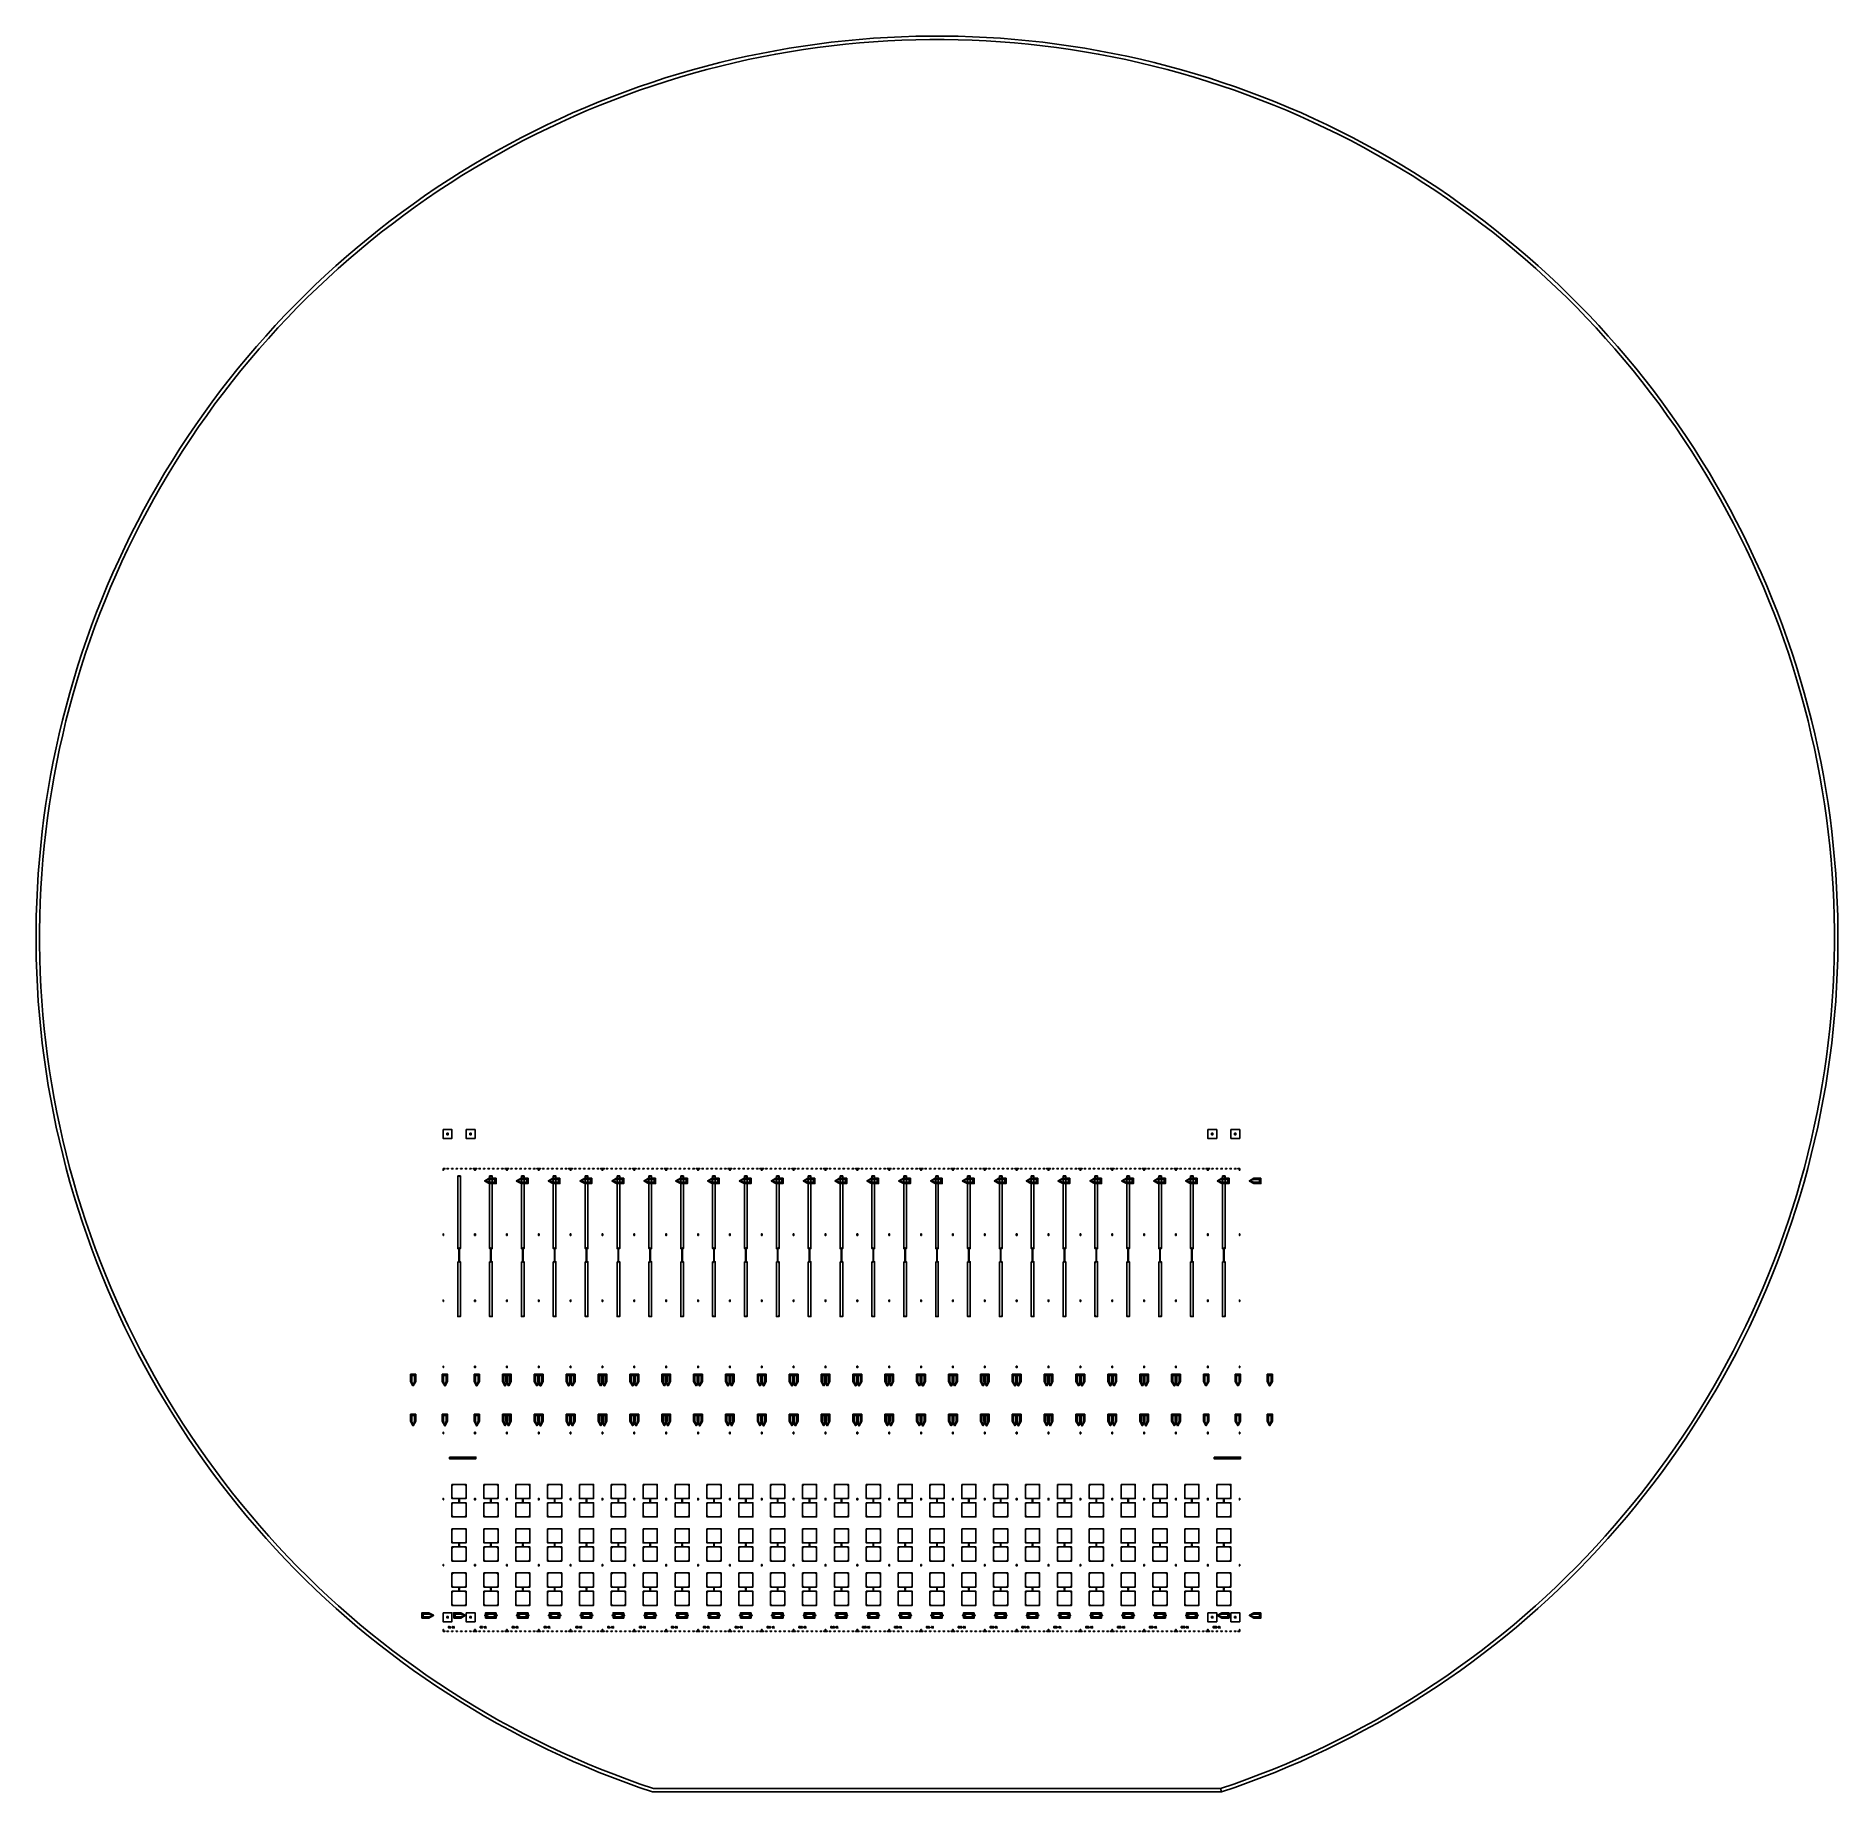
# Model space of a CAD drawing. Extents: x -50899 to 50899, y -48295 to 50898.
import ezdxf

# ---------------------------------------------------------------- set-up
doc = ezdxf.new("R2010")
doc.units = 0

# ---------------------------------------------------------------- blocks, each defined once
blk = doc.blocks.new('Q1')
for points in [[(-100, 28250), (-100, 27750), (400, 27750), (400, 28250), (-100, 28250)], [(110, 28040), (110, 27960), (190, 27960), (190, 28040), (110, 28040)], [(1200, 28250), (1200, 27750), (1700, 27750), (1700, 28250), (1200, 28250)], [(1410, 28040), (1410, 27960), (1490, 27960), (1490, 28040), (1410, 28040)], [(-100, 26050), (0, 26050), (0, 26030), (-80, 26030), (-80, 25950), (-100, 25950), (-100, 26050)], [(117, 26050), (197, 26050), (197, 26030), (117, 26030), (117, 26050)], [(374, 26050), (454, 26050), (454, 26030), (374, 26030), (374, 26050)], [(631, 26050), (711, 26050), (711, 26030), (631, 26030), (631, 26050)], [(725, 25630), (725, 21530), (875, 21530), (875, 25630), (725, 25630)], [(725, 25630), (725, 25590), (765, 25590), (765, 25630), (725, 25630)], [(725, 25590), (730, 25610), (745, 25625), (765, 25630), (765, 25610), (755, 25607), (748, 25600), (745, 25590), (725, 25590)], [(745, 25590), (748, 25600), (755, 25607), (765, 25610), (765, 25590), (765, 25590), (765, 25590), (765, 25590), (745, 25590)], [(835, 25630), (835, 25590), (875, 25590), (875, 25630), (835, 25630)], [(875, 25590), (870, 25610), (855, 25625), (835, 25630), (835, 25610), (845, 25607), (852, 25600), (855, 25590), (875, 25590)], [(855, 25590), (852, 25600), (845, 25607), (835, 25610), (835, 25590), (835, 25590), (835, 25590), (835, 25590), (855, 25590)], [(889, 26050), (969, 26050), (969, 26030), (889, 26030), (889, 26050)], [(1146, 26050), (1226, 26050), (1226, 26030), (1146, 26030), (1146, 26050)], [(1403, 26050), (1483, 26050), (1483, 26030), (1403, 26030), (1403, 26050)], [(1700, 26050), (1600, 26050), (1600, 26030), (1680, 26030), (1680, 25950), (1700, 25950), (1700, 26050)], [(2500, 25425), (2250, 25355), (2250, 25360), (2500, 25500), (2500, 25425)], [(2500, 25425), (2250, 25355), (2250, 25360), (2500, 25500), (2500, 25425)], [(2825, 25425), (2500, 25425), (2500, 25500), (2825, 25500), (2825, 25425)], [(2825, 25425), (2500, 25425), (2500, 25500), (2825, 25500), (2825, 25425)], [(2900, 25500), (2825, 25500), (2825, 25200), (2900, 25200), (2900, 25500)], [(2900, 25500), (2825, 25500), (2825, 25200), (2900, 25200), (2900, 25500)], [(2500, 25275), (2250, 25345), (2250, 25340), (2500, 25200), (2500, 25275)], [(2500, 25275), (2250, 25345), (2250, 25340), (2500, 25200), (2500, 25275)], [(2825, 25275), (2500, 25275), (2500, 25200), (2825, 25200), (2825, 25275)], [(2825, 25275), (2500, 25275), (2500, 25200), (2825, 25200), (2825, 25275)], [(-100, 22274), (-100, 22354), (-80, 22354), (-80, 22274), (-100, 22274)], [(765, 21530), (765, 21570), (725, 21570), (725, 21530), (765, 21530)], [(725, 21570), (730, 21550), (745, 21535), (765, 21530), (765, 21550), (755, 21553), (748, 21560), (745, 21570), (725, 21570)], [(745, 21570), (748, 21560), (755, 21553), (765, 21550), (765, 21570), (765, 21570), (765, 21570), (765, 21570), (745, 21570)], [(775, 21530), (775, 21520), (785, 21520), (785, 21530), (775, 21530)], [(785, 21520), (784, 21525), (780, 21529), (775, 21530), (775, 21525), (777, 21524), (779, 21522), (780, 21520), (785, 21520)], [(780, 21520), (779, 21522), (777, 21524), (775, 21525), (775, 21520), (775, 21520), (775, 21520), (775, 21520), (780, 21520)], [(785, 21530), (785, 21160), (815, 21160), (815, 21530), (785, 21530)], [(815, 21530), (815, 21520), (825, 21520), (825, 21530), (815, 21530)], [(815, 21520), (816, 21525), (820, 21529), (825, 21530), (825, 21525), (822, 21524), (821, 21522), (820, 21520), (815, 21520)], [(820, 21520), (821, 21522), (822, 21524), (825, 21525), (825, 21520), (825, 21520), (825, 21520), (825, 21520), (820, 21520)], [(875, 21530), (875, 21570), (835, 21570), (835, 21530), (875, 21530)], [(875, 21570), (870, 21550), (855, 21535), (835, 21530), (835, 21550), (845, 21553), (852, 21560), (855, 21570), (875, 21570)], [(855, 21570), (852, 21560), (845, 21553), (835, 21550), (835, 21570), (835, 21570), (835, 21570), (835, 21570), (855, 21570)], [(1700, 22274), (1700, 22354), (1680, 22354), (1680, 22274), (1700, 22274)], [(725, 20780), (725, 17680), (875, 17680), (875, 20780), (725, 20780)], [(725, 20780), (725, 20740), (765, 20740), (765, 20780), (725, 20780)], [(725, 20740), (730, 20760), (745, 20775), (765, 20780), (765, 20760), (755, 20757), (748, 20750), (745, 20740), (725, 20740)], [(745, 20740), (748, 20750), (755, 20757), (765, 20760), (765, 20740), (765, 20740), (765, 20740), (765, 20740), (745, 20740)], [(785, 20780), (785, 20790), (775, 20790), (775, 20780), (785, 20780)], [(785, 20790), (784, 20785), (780, 20781), (775, 20780), (775, 20785), (777, 20786), (779, 20788), (780, 20790), (785, 20790)], [(780, 20790), (779, 20788), (777, 20786), (775, 20785), (775, 20790), (775, 20790), (775, 20790), (775, 20790), (780, 20790)], [(785, 21130), (785, 20780), (815, 20780), (815, 21130), (785, 21130)], [(807, 21165), (807, 21170), (792, 21170), (792, 21165), (807, 21165)], [(792, 21125), (792, 21120), (807, 21120), (807, 21125), (792, 21125)], [(802, 21160), (802, 21165), (797, 21165), (797, 21160), (802, 21160)], [(797, 21130), (797, 21125), (802, 21125), (802, 21130), (797, 21130)], [(825, 20780), (825, 20790), (815, 20790), (815, 20780), (825, 20780)], [(815, 20790), (816, 20785), (820, 20781), (825, 20780), (825, 20785), (822, 20786), (821, 20788), (820, 20790), (815, 20790)], [(820, 20790), (821, 20788), (822, 20786), (825, 20785), (825, 20790), (825, 20790), (825, 20790), (825, 20790), (820, 20790)], [(835, 20780), (835, 20740), (875, 20740), (875, 20780), (835, 20780)], [(875, 20740), (870, 20760), (855, 20775), (835, 20780), (835, 20760), (845, 20757), (852, 20750), (855, 20740), (875, 20740)], [(855, 20740), (852, 20750), (845, 20757), (835, 20760), (835, 20740), (835, 20740), (835, 20740), (835, 20740), (855, 20740)], [(-100, 18539), (-100, 18619), (-80, 18619), (-80, 18539), (-100, 18539)], [(1700, 18539), (1700, 18619), (1680, 18619), (1680, 18539), (1700, 18539)], [(765, 17680), (765, 17720), (725, 17720), (725, 17680), (765, 17680)], [(725, 17720), (730, 17700), (745, 17685), (765, 17680), (765, 17700), (755, 17703), (748, 17710), (745, 17720), (725, 17720)], [(745, 17720), (748, 17710), (755, 17703), (765, 17700), (765, 17720), (765, 17720), (765, 17720), (765, 17720), (745, 17720)], [(875, 17680), (875, 17720), (835, 17720), (835, 17680), (875, 17680)], [(875, 17720), (870, 17700), (855, 17685), (835, 17680), (835, 17700), (845, 17703), (852, 17710), (855, 17720), (875, 17720)], [(855, 17720), (852, 17710), (845, 17703), (835, 17700), (835, 17720), (835, 17720), (835, 17720), (835, 17720), (855, 17720)], [(-1950, 14425), (-1950, 14350), (-1650, 14350), (-1650, 14425), (-1950, 14425)], [(-1950, 14425), (-1950, 14350), (-1650, 14350), (-1650, 14425), (-1950, 14425)], [(-1875, 14350), (-1875, 14025), (-1950, 14025), (-1950, 14350), (-1875, 14350)], [(-1875, 14350), (-1875, 14025), (-1950, 14025), (-1950, 14350), (-1875, 14350)], [(-1725, 14350), (-1725, 14025), (-1650, 14025), (-1650, 14350), (-1725, 14350)], [(-1725, 14350), (-1725, 14025), (-1650, 14025), (-1650, 14350), (-1725, 14350)], [(-100, 14803), (-100, 14883), (-80, 14883), (-80, 14803), (-100, 14803)], [(1700, 14803), (1700, 14883), (1680, 14883), (1680, 14803), (1700, 14803)], [(3250, 14425), (3250, 14350), (3550, 14350), (3550, 14425), (3250, 14425)], [(3250, 14425), (3250, 14350), (3550, 14350), (3550, 14425), (3250, 14425)], [(3325, 14350), (3325, 14025), (3250, 14025), (3250, 14350), (3325, 14350)], [(3325, 14350), (3325, 14025), (3250, 14025), (3250, 14350), (3325, 14350)], [(3475, 14350), (3475, 14025), (3550, 14025), (3550, 14350), (3475, 14350)], [(3475, 14350), (3475, 14025), (3550, 14025), (3550, 14350), (3475, 14350)], [(-1875, 14025), (-1805, 13775), (-1810, 13775), (-1950, 14025), (-1875, 14025)], [(-1875, 14025), (-1805, 13775), (-1810, 13775), (-1950, 14025), (-1875, 14025)], [(-1725, 14025), (-1795, 13775), (-1790, 13775), (-1650, 14025), (-1725, 14025)], [(-1725, 14025), (-1795, 13775), (-1790, 13775), (-1650, 14025), (-1725, 14025)], [(3325, 14025), (3395, 13775), (3390, 13775), (3250, 14025), (3325, 14025)], [(3325, 14025), (3395, 13775), (3390, 13775), (3250, 14025), (3325, 14025)], [(3475, 14025), (3405, 13775), (3410, 13775), (3550, 14025), (3475, 14025)], [(3475, 14025), (3405, 13775), (3410, 13775), (3550, 14025), (3475, 14025)], [(-1950, 12170), (-1950, 12095), (-1650, 12095), (-1650, 12170), (-1950, 12170)], [(-1950, 12170), (-1950, 12095), (-1650, 12095), (-1650, 12170), (-1950, 12170)], [(-1875, 12095), (-1875, 11770), (-1950, 11770), (-1950, 12095), (-1875, 12095)], [(-1875, 12095), (-1875, 11770), (-1950, 11770), (-1950, 12095), (-1875, 12095)], [(-1875, 11770), (-1805, 11520), (-1810, 11520), (-1950, 11770), (-1875, 11770)], [(-1875, 11770), (-1805, 11520), (-1810, 11520), (-1950, 11770), (-1875, 11770)], [(-1725, 11770), (-1795, 11520), (-1790, 11520), (-1650, 11770), (-1725, 11770)], [(-1725, 11770), (-1795, 11520), (-1790, 11520), (-1650, 11770), (-1725, 11770)], [(-1725, 12095), (-1725, 11770), (-1650, 11770), (-1650, 12095), (-1725, 12095)], [(-1725, 12095), (-1725, 11770), (-1650, 11770), (-1650, 12095), (-1725, 12095)], [(3250, 12175), (3250, 12100), (3550, 12100), (3550, 12175), (3250, 12175)], [(3250, 12175), (3250, 12100), (3550, 12100), (3550, 12175), (3250, 12175)], [(3325, 12100), (3325, 11775), (3250, 11775), (3250, 12100), (3325, 12100)], [(3325, 12100), (3325, 11775), (3250, 11775), (3250, 12100), (3325, 12100)], [(3325, 11775), (3395, 11525), (3390, 11525), (3250, 11775), (3325, 11775)], [(3325, 11775), (3395, 11525), (3390, 11525), (3250, 11775), (3325, 11775)], [(3475, 11775), (3405, 11525), (3410, 11525), (3550, 11775), (3475, 11775)], [(3475, 11775), (3405, 11525), (3410, 11525), (3550, 11775), (3475, 11775)], [(3475, 12100), (3475, 11775), (3550, 11775), (3550, 12100), (3475, 12100)], [(3475, 12100), (3475, 11775), (3550, 11775), (3550, 12100), (3475, 12100)], [(-100, 11067), (-100, 11147), (-80, 11147), (-80, 11067), (-100, 11067)], [(1700, 11067), (1700, 11147), (1680, 11147), (1680, 11067), (1700, 11067)], [(250, 9750), (250, 9650), (1750, 9650), (1750, 9750), (250, 9750)], [(400, 8200), (400, 7400), (1200, 7400), (1200, 8200), (400, 8200)], [(400, 8200), (400, 8160), (440, 8160), (440, 8200), (400, 8200)], [(400, 8160), (405, 8180), (420, 8195), (440, 8200), (440, 8180), (430, 8177), (423, 8170), (420, 8160), (400, 8160)], [(420, 8160), (423, 8170), (430, 8177), (440, 8180), (440, 8160), (440, 8160), (440, 8160), (440, 8160), (420, 8160)], [(1160, 8200), (1160, 8160), (1200, 8160), (1200, 8200), (1160, 8200)], [(1200, 8160), (1195, 8180), (1180, 8195), (1160, 8200), (1160, 8180), (1170, 8177), (1177, 8170), (1180, 8160), (1200, 8160)], [(1180, 8160), (1177, 8170), (1170, 8177), (1160, 8180), (1160, 8160), (1160, 8160), (1160, 8160), (1160, 8160), (1180, 8160)], [(-100, 7331), (-100, 7411), (-80, 7411), (-80, 7331), (-100, 7331)], [(440, 7400), (440, 7440), (400, 7440), (400, 7400), (440, 7400)], [(400, 7440), (405, 7420), (420, 7405), (440, 7400), (440, 7420), (430, 7423), (423, 7430), (420, 7440), (400, 7440)], [(400, 7170), (400, 6370), (1200, 6370), (1200, 7170), (400, 7170)], [(400, 7170), (400, 7130), (440, 7130), (440, 7170), (400, 7170)], [(400, 7130), (405, 7150), (420, 7165), (440, 7170), (440, 7150), (430, 7147), (423, 7140), (420, 7130), (400, 7130)], [(420, 7440), (423, 7430), (430, 7423), (440, 7420), (440, 7440), (440, 7440), (440, 7440), (440, 7440), (420, 7440)], [(420, 7130), (423, 7140), (430, 7147), (440, 7150), (440, 7130), (440, 7130), (440, 7130), (440, 7130), (420, 7130)], [(775, 7400), (775, 7390), (785, 7390), (785, 7400), (775, 7400)], [(785, 7390), (784, 7395), (780, 7399), (775, 7400), (775, 7395), (777, 7394), (779, 7392), (780, 7390), (785, 7390)], [(780, 7390), (779, 7392), (777, 7394), (775, 7395), (775, 7390), (775, 7390), (775, 7390), (775, 7390), (780, 7390)], [(785, 7170), (785, 7180), (775, 7180), (775, 7170), (785, 7170)], [(785, 7180), (784, 7175), (780, 7171), (775, 7170), (775, 7175), (777, 7176), (779, 7178), (780, 7180), (785, 7180)], [(780, 7180), (779, 7178), (777, 7176), (775, 7175), (775, 7180), (775, 7180), (775, 7180), (775, 7180), (780, 7180)], [(785, 7400), (785, 7300), (815, 7300), (815, 7400), (785, 7400)], [(785, 7270), (785, 7170), (815, 7170), (815, 7270), (785, 7270)], [(807, 7305), (807, 7310), (792, 7310), (792, 7305), (807, 7305)], [(792, 7265), (792, 7260), (807, 7260), (807, 7265), (792, 7265)], [(802, 7300), (802, 7305), (797, 7305), (797, 7300), (802, 7300)], [(797, 7270), (797, 7265), (802, 7265), (802, 7270), (797, 7270)], [(815, 7400), (815, 7390), (825, 7390), (825, 7400), (815, 7400)], [(815, 7390), (816, 7395), (820, 7399), (825, 7400), (825, 7395), (822, 7394), (821, 7392), (820, 7390), (815, 7390)], [(825, 7170), (825, 7180), (815, 7180), (815, 7170), (825, 7170)], [(815, 7180), (816, 7175), (820, 7171), (825, 7170), (825, 7175), (822, 7176), (821, 7178), (820, 7180), (815, 7180)], [(820, 7390), (821, 7392), (822, 7394), (825, 7395), (825, 7390), (825, 7390), (825, 7390), (825, 7390), (820, 7390)], [(820, 7180), (821, 7178), (822, 7176), (825, 7175), (825, 7180), (825, 7180), (825, 7180), (825, 7180), (820, 7180)], [(1200, 7400), (1200, 7440), (1160, 7440), (1160, 7400), (1200, 7400)], [(1200, 7440), (1195, 7420), (1180, 7405), (1160, 7400), (1160, 7420), (1170, 7423), (1177, 7430), (1180, 7440), (1200, 7440)], [(1180, 7440), (1177, 7430), (1170, 7423), (1160, 7420), (1160, 7440), (1160, 7440), (1160, 7440), (1160, 7440), (1180, 7440)], [(1160, 7170), (1160, 7130), (1200, 7130), (1200, 7170), (1160, 7170)], [(1200, 7130), (1195, 7150), (1180, 7165), (1160, 7170), (1160, 7150), (1170, 7147), (1177, 7140), (1180, 7130), (1200, 7130)], [(1180, 7130), (1177, 7140), (1170, 7147), (1160, 7150), (1160, 7130), (1160, 7130), (1160, 7130), (1160, 7130), (1180, 7130)], [(1700, 7331), (1700, 7411), (1680, 7411), (1680, 7331), (1700, 7331)], [(440, 6370), (440, 6410), (400, 6410), (400, 6370), (440, 6370)], [(400, 6410), (405, 6390), (420, 6375), (440, 6370), (440, 6390), (430, 6393), (423, 6400), (420, 6410), (400, 6410)], [(420, 6410), (423, 6400), (430, 6393), (440, 6390), (440, 6410), (440, 6410), (440, 6410), (440, 6410), (420, 6410)], [(1200, 6370), (1200, 6410), (1160, 6410), (1160, 6370), (1200, 6370)], [(1200, 6410), (1195, 6390), (1180, 6375), (1160, 6370), (1160, 6390), (1170, 6393), (1177, 6400), (1180, 6410), (1200, 6410)], [(1180, 6410), (1177, 6400), (1170, 6393), (1160, 6390), (1160, 6410), (1160, 6410), (1160, 6410), (1160, 6410), (1180, 6410)], [(400, 5700), (400, 4900), (1200, 4900), (1200, 5700), (400, 5700)], [(400, 5700), (400, 5660), (440, 5660), (440, 5700), (400, 5700)], [(400, 5660), (405, 5680), (420, 5695), (440, 5700), (440, 5680), (430, 5677), (423, 5670), (420, 5660), (400, 5660)], [(420, 5660), (423, 5670), (430, 5677), (440, 5680), (440, 5660), (440, 5660), (440, 5660), (440, 5660), (420, 5660)], [(1160, 5700), (1160, 5660), (1200, 5660), (1200, 5700), (1160, 5700)], [(1200, 5660), (1195, 5680), (1180, 5695), (1160, 5700), (1160, 5680), (1170, 5677), (1177, 5670), (1180, 5660), (1200, 5660)], [(1180, 5660), (1177, 5670), (1170, 5677), (1160, 5680), (1160, 5660), (1160, 5660), (1160, 5660), (1160, 5660), (1180, 5660)], [(440, 4900), (440, 4940), (400, 4940), (400, 4900), (440, 4900)], [(400, 4940), (405, 4920), (420, 4905), (440, 4900), (440, 4920), (430, 4923), (423, 4930), (420, 4940), (400, 4940)], [(400, 4670), (400, 3870), (1200, 3870), (1200, 4670), (400, 4670)], [(400, 4670), (400, 4630), (440, 4630), (440, 4670), (400, 4670)], [(400, 4630), (405, 4650), (420, 4665), (440, 4670), (440, 4650), (430, 4647), (423, 4640), (420, 4630), (400, 4630)], [(420, 4940), (423, 4930), (430, 4923), (440, 4920), (440, 4940), (440, 4940), (440, 4940), (440, 4940), (420, 4940)], [(420, 4630), (423, 4640), (430, 4647), (440, 4650), (440, 4630), (440, 4630), (440, 4630), (440, 4630), (420, 4630)], [(775, 4900), (775, 4890), (785, 4890), (785, 4900), (775, 4900)], [(785, 4890), (784, 4895), (780, 4899), (775, 4900), (775, 4895), (777, 4894), (779, 4892), (780, 4890), (785, 4890)], [(780, 4890), (779, 4892), (777, 4894), (775, 4895), (775, 4890), (775, 4890), (775, 4890), (775, 4890), (780, 4890)], [(785, 4670), (785, 4680), (775, 4680), (775, 4670), (785, 4670)], [(785, 4680), (784, 4675), (780, 4671), (775, 4670), (775, 4675), (777, 4676), (779, 4678), (780, 4680), (785, 4680)], [(780, 4680), (779, 4678), (777, 4676), (775, 4675), (775, 4680), (775, 4680), (775, 4680), (775, 4680), (780, 4680)], [(785, 4900), (785, 4800), (815, 4800), (815, 4900), (785, 4900)], [(785, 4770), (785, 4670), (815, 4670), (815, 4770), (785, 4770)], [(807, 4805), (807, 4810), (792, 4810), (792, 4805), (807, 4805)], [(792, 4765), (792, 4760), (807, 4760), (807, 4765), (792, 4765)], [(802, 4800), (802, 4805), (797, 4805), (797, 4800), (802, 4800)], [(797, 4770), (797, 4765), (802, 4765), (802, 4770), (797, 4770)], [(815, 4900), (815, 4890), (825, 4890), (825, 4900), (815, 4900)], [(815, 4890), (816, 4895), (820, 4899), (825, 4900), (825, 4895), (822, 4894), (821, 4892), (820, 4890), (815, 4890)], [(825, 4670), (825, 4680), (815, 4680), (815, 4670), (825, 4670)], [(815, 4680), (816, 4675), (820, 4671), (825, 4670), (825, 4675), (822, 4676), (821, 4678), (820, 4680), (815, 4680)], [(820, 4890), (821, 4892), (822, 4894), (825, 4895), (825, 4890), (825, 4890), (825, 4890), (825, 4890), (820, 4890)], [(820, 4680), (821, 4678), (822, 4676), (825, 4675), (825, 4680), (825, 4680), (825, 4680), (825, 4680), (820, 4680)], [(1200, 4900), (1200, 4940), (1160, 4940), (1160, 4900), (1200, 4900)], [(1200, 4940), (1195, 4920), (1180, 4905), (1160, 4900), (1160, 4920), (1170, 4923), (1177, 4930), (1180, 4940), (1200, 4940)], [(1180, 4940), (1177, 4930), (1170, 4923), (1160, 4920), (1160, 4940), (1160, 4940), (1160, 4940), (1160, 4940), (1180, 4940)], [(1160, 4670), (1160, 4630), (1200, 4630), (1200, 4670), (1160, 4670)], [(1200, 4630), (1195, 4650), (1180, 4665), (1160, 4670), (1160, 4650), (1170, 4647), (1177, 4640), (1180, 4630), (1200, 4630)], [(1180, 4630), (1177, 4640), (1170, 4647), (1160, 4650), (1160, 4630), (1160, 4630), (1160, 4630), (1160, 4630), (1180, 4630)], [(-100, 3596), (-100, 3676), (-80, 3676), (-80, 3596), (-100, 3596)], [(440, 3870), (440, 3910), (400, 3910), (400, 3870), (440, 3870)], [(400, 3910), (405, 3890), (420, 3875), (440, 3870), (440, 3890), (430, 3893), (423, 3900), (420, 3910), (400, 3910)], [(400, 3200), (400, 2400), (1200, 2400), (1200, 3200), (400, 3200)], [(400, 3200), (400, 3160), (440, 3160), (440, 3200), (400, 3200)], [(400, 3160), (405, 3180), (420, 3195), (440, 3200), (440, 3180), (430, 3177), (423, 3170), (420, 3160), (400, 3160)], [(420, 3910), (423, 3900), (430, 3893), (440, 3890), (440, 3910), (440, 3910), (440, 3910), (440, 3910), (420, 3910)], [(420, 3160), (423, 3170), (430, 3177), (440, 3180), (440, 3160), (440, 3160), (440, 3160), (440, 3160), (420, 3160)], [(1200, 3870), (1200, 3910), (1160, 3910), (1160, 3870), (1200, 3870)], [(1200, 3910), (1195, 3890), (1180, 3875), (1160, 3870), (1160, 3890), (1170, 3893), (1177, 3900), (1180, 3910), (1200, 3910)], [(1180, 3910), (1177, 3900), (1170, 3893), (1160, 3890), (1160, 3910), (1160, 3910), (1160, 3910), (1160, 3910), (1180, 3910)], [(1160, 3200), (1160, 3160), (1200, 3160), (1200, 3200), (1160, 3200)], [(1200, 3160), (1195, 3180), (1180, 3195), (1160, 3200), (1160, 3180), (1170, 3177), (1177, 3170), (1180, 3160), (1200, 3160)], [(1180, 3160), (1177, 3170), (1170, 3177), (1160, 3180), (1160, 3160), (1160, 3160), (1160, 3160), (1160, 3160), (1180, 3160)], [(1700, 3596), (1700, 3676), (1680, 3676), (1680, 3596), (1700, 3596)], [(440, 2400), (440, 2440), (400, 2440), (400, 2400), (440, 2400)], [(400, 2440), (405, 2420), (420, 2405), (440, 2400), (440, 2420), (430, 2423), (423, 2430), (420, 2440), (400, 2440)], [(400, 2170), (400, 1370), (1200, 1370), (1200, 2170), (400, 2170)], [(400, 2170), (400, 2130), (440, 2130), (440, 2170), (400, 2170)], [(400, 2130), (405, 2150), (420, 2165), (440, 2170), (440, 2150), (430, 2147), (423, 2140), (420, 2130), (400, 2130)], [(420, 2440), (423, 2430), (430, 2423), (440, 2420), (440, 2440), (440, 2440), (440, 2440), (440, 2440), (420, 2440)], [(420, 2130), (423, 2140), (430, 2147), (440, 2150), (440, 2130), (440, 2130), (440, 2130), (440, 2130), (420, 2130)], [(775, 2400), (775, 2390), (785, 2390), (785, 2400), (775, 2400)], [(785, 2390), (784, 2395), (780, 2399), (775, 2400), (775, 2395), (777, 2394), (779, 2392), (780, 2390), (785, 2390)], [(780, 2390), (779, 2392), (777, 2394), (775, 2395), (775, 2390), (775, 2390), (775, 2390), (775, 2390), (780, 2390)], [(785, 2170), (785, 2180), (775, 2180), (775, 2170), (785, 2170)], [(785, 2180), (784, 2175), (780, 2171), (775, 2170), (775, 2175), (777, 2176), (779, 2178), (780, 2180), (785, 2180)], [(780, 2180), (779, 2178), (777, 2176), (775, 2175), (775, 2180), (775, 2180), (775, 2180), (775, 2180), (780, 2180)], [(785, 2400), (785, 2300), (815, 2300), (815, 2400), (785, 2400)], [(785, 2270), (785, 2170), (815, 2170), (815, 2270), (785, 2270)], [(807, 2305), (807, 2310), (792, 2310), (792, 2305), (807, 2305)], [(792, 2265), (792, 2260), (807, 2260), (807, 2265), (792, 2265)], [(802, 2300), (802, 2305), (797, 2305), (797, 2300), (802, 2300)], [(797, 2270), (797, 2265), (802, 2265), (802, 2270), (797, 2270)], [(815, 2400), (815, 2390), (825, 2390), (825, 2400), (815, 2400)], [(815, 2390), (816, 2395), (820, 2399), (825, 2400), (825, 2395), (822, 2394), (821, 2392), (820, 2390), (815, 2390)], [(825, 2170), (825, 2180), (815, 2180), (815, 2170), (825, 2170)], [(815, 2180), (816, 2175), (820, 2171), (825, 2170), (825, 2175), (822, 2176), (821, 2178), (820, 2180), (815, 2180)], [(820, 2390), (821, 2392), (822, 2394), (825, 2395), (825, 2390), (825, 2390), (825, 2390), (825, 2390), (820, 2390)], [(820, 2180), (821, 2178), (822, 2176), (825, 2175), (825, 2180), (825, 2180), (825, 2180), (825, 2180), (820, 2180)], [(1200, 2400), (1200, 2440), (1160, 2440), (1160, 2400), (1200, 2400)], [(1200, 2440), (1195, 2420), (1180, 2405), (1160, 2400), (1160, 2420), (1170, 2423), (1177, 2430), (1180, 2440), (1200, 2440)], [(1180, 2440), (1177, 2430), (1170, 2423), (1160, 2420), (1160, 2440), (1160, 2440), (1160, 2440), (1160, 2440), (1180, 2440)], [(1160, 2170), (1160, 2130), (1200, 2130), (1200, 2170), (1160, 2170)], [(1200, 2130), (1195, 2150), (1180, 2165), (1160, 2170), (1160, 2150), (1170, 2147), (1177, 2140), (1180, 2130), (1200, 2130)], [(1180, 2130), (1177, 2140), (1170, 2147), (1160, 2150), (1160, 2130), (1160, 2130), (1160, 2130), (1160, 2130), (1180, 2130)], [(440, 1370), (440, 1410), (400, 1410), (400, 1370), (440, 1370)], [(400, 1410), (405, 1390), (420, 1375), (440, 1370), (440, 1390), (430, 1393), (423, 1400), (420, 1410), (400, 1410)], [(420, 1410), (423, 1400), (430, 1393), (440, 1390), (440, 1410), (440, 1410), (440, 1410), (440, 1410), (420, 1410)], [(1200, 1370), (1200, 1410), (1160, 1410), (1160, 1370), (1200, 1370)], [(1200, 1410), (1195, 1390), (1180, 1375), (1160, 1370), (1160, 1390), (1170, 1393), (1177, 1400), (1180, 1410), (1200, 1410)], [(1180, 1410), (1177, 1400), (1170, 1393), (1160, 1390), (1160, 1410), (1160, 1410), (1160, 1410), (1160, 1410), (1180, 1410)], [(-1300, 650), (-1225, 650), (-1225, 950), (-1300, 950), (-1300, 650)], [(-1300, 650), (-1225, 650), (-1225, 950), (-1300, 950), (-1300, 650)], [(-1225, 875), (-900, 875), (-900, 950), (-1225, 950), (-1225, 875)], [(-1225, 875), (-900, 875), (-900, 950), (-1225, 950), (-1225, 875)], [(-1225, 725), (-900, 725), (-900, 650), (-1225, 650), (-1225, 725)], [(-1225, 725), (-900, 725), (-900, 650), (-1225, 650), (-1225, 725)], [(-900, 875), (-650, 805), (-650, 810), (-900, 950), (-900, 875)], [(-900, 875), (-650, 805), (-650, 810), (-900, 950), (-900, 875)], [(-900, 725), (-650, 795), (-650, 790), (-900, 650), (-900, 725)], [(-900, 725), (-650, 795), (-650, 790), (-900, 650), (-900, 725)], [(-100, 950), (-100, 450), (400, 450), (400, 950), (-100, 950)], [(-100, -100), (0, -100), (0, -80), (-80, -80), (-80, 0), (-100, 0), (-100, -100)], [(110, 740), (110, 660), (190, 660), (190, 740), (110, 740)], [(200, 100), (218, 100), (218, 170), (200, 170), (200, 100)], [(218, 109), (226, 109), (226, 118), (235, 118), (235, 161), (218, 161), (218, 170), (252, 170), (252, 96), (235, 96), (235, 100), (218, 100), (218, 109)], [(270, 100), (322, 100), (322, 109), (305, 109), (305, 170), (288, 170), (270, 161), (270, 152), (288, 152), (288, 109), (270, 109), (270, 100), (270, 100)], [(1200, 950), (1200, 450), (1700, 450), (1700, 950), (1200, 950)], [(1410, 740), (1410, 660), (1490, 660), (1490, 740), (1410, 740)], [(1700, -100), (1600, -100), (1600, -80), (1680, -80), (1680, 0), (1700, 0), (1700, -100)], [(2500, 875), (2250, 805), (2250, 810), (2500, 950), (2500, 875)], [(2500, 875), (2250, 805), (2250, 810), (2500, 950), (2500, 875)], [(2500, 725), (2250, 795), (2250, 790), (2500, 650), (2500, 725)], [(2500, 725), (2250, 795), (2250, 790), (2500, 650), (2500, 725)], [(2825, 875), (2500, 875), (2500, 950), (2825, 950), (2825, 875)], [(2825, 875), (2500, 875), (2500, 950), (2825, 950), (2825, 875)], [(2825, 725), (2500, 725), (2500, 650), (2825, 650), (2825, 725)], [(2825, 725), (2500, 725), (2500, 650), (2825, 650), (2825, 725)], [(2900, 950), (2825, 950), (2825, 650), (2900, 650), (2900, 950)], [(2900, 950), (2825, 950), (2825, 650), (2900, 650), (2900, 950)], [(117, -100), (197, -100), (197, -80), (117, -80), (117, -100)], [(374, -100), (454, -100), (454, -80), (374, -80), (374, -100)], [(631, -100), (711, -100), (711, -80), (631, -80), (631, -100)], [(889, -100), (969, -100), (969, -80), (889, -80), (889, -100)], [(1146, -100), (1226, -100), (1226, -80), (1146, -80), (1146, -100)], [(1403, -100), (1483, -100), (1483, -80), (1403, -80), (1403, -100)]]:
    blk.add_lwpolyline(points)
blk = doc.blocks.new('Q2')
for points in [[(-100, 26050), (0, 26050), (0, 26030), (-80, 26030), (-80, 25950), (-100, 25950), (-100, 26050)], [(117, 26050), (197, 26050), (197, 26030), (117, 26030), (117, 26050)], [(374, 26050), (454, 26050), (454, 26030), (374, 26030), (374, 26050)], [(631, 26050), (711, 26050), (711, 26030), (631, 26030), (631, 26050)], [(725, 25630), (725, 21530), (875, 21530), (875, 25630), (725, 25630)], [(725, 25630), (725, 25590), (765, 25590), (765, 25630), (725, 25630)], [(725, 25590), (730, 25610), (745, 25625), (765, 25630), (765, 25610), (755, 25607), (748, 25600), (745, 25590), (725, 25590)], [(745, 25590), (748, 25600), (755, 25607), (765, 25610), (765, 25590), (765, 25590), (765, 25590), (765, 25590), (745, 25590)], [(835, 25630), (835, 25590), (875, 25590), (875, 25630), (835, 25630)], [(875, 25590), (870, 25610), (855, 25625), (835, 25630), (835, 25610), (845, 25607), (852, 25600), (855, 25590), (875, 25590)], [(855, 25590), (852, 25600), (845, 25607), (835, 25610), (835, 25590), (835, 25590), (835, 25590), (835, 25590), (855, 25590)], [(889, 26050), (969, 26050), (969, 26030), (889, 26030), (889, 26050)], [(1146, 26050), (1226, 26050), (1226, 26030), (1146, 26030), (1146, 26050)], [(1403, 26050), (1483, 26050), (1483, 26030), (1403, 26030), (1403, 26050)], [(1700, 26050), (1600, 26050), (1600, 26030), (1680, 26030), (1680, 25950), (1700, 25950), (1700, 26050)], [(2500, 25425), (2250, 25355), (2250, 25360), (2500, 25500), (2500, 25425)], [(2500, 25425), (2250, 25355), (2250, 25360), (2500, 25500), (2500, 25425)], [(2825, 25425), (2500, 25425), (2500, 25500), (2825, 25500), (2825, 25425)], [(2825, 25425), (2500, 25425), (2500, 25500), (2825, 25500), (2825, 25425)], [(2900, 25500), (2825, 25500), (2825, 25200), (2900, 25200), (2900, 25500)], [(2900, 25500), (2825, 25500), (2825, 25200), (2900, 25200), (2900, 25500)], [(2500, 25275), (2250, 25345), (2250, 25340), (2500, 25200), (2500, 25275)], [(2500, 25275), (2250, 25345), (2250, 25340), (2500, 25200), (2500, 25275)], [(2825, 25275), (2500, 25275), (2500, 25200), (2825, 25200), (2825, 25275)], [(2825, 25275), (2500, 25275), (2500, 25200), (2825, 25200), (2825, 25275)], [(-100, 22274), (-100, 22354), (-80, 22354), (-80, 22274), (-100, 22274)], [(765, 21530), (765, 21570), (725, 21570), (725, 21530), (765, 21530)], [(725, 21570), (730, 21550), (745, 21535), (765, 21530), (765, 21550), (755, 21553), (748, 21560), (745, 21570), (725, 21570)], [(745, 21570), (748, 21560), (755, 21553), (765, 21550), (765, 21570), (765, 21570), (765, 21570), (765, 21570), (745, 21570)], [(775, 21530), (775, 21520), (785, 21520), (785, 21530), (775, 21530)], [(785, 21520), (784, 21525), (780, 21529), (775, 21530), (775, 21525), (777, 21524), (779, 21522), (780, 21520), (785, 21520)], [(780, 21520), (779, 21522), (777, 21524), (775, 21525), (775, 21520), (775, 21520), (775, 21520), (775, 21520), (780, 21520)], [(785, 21530), (785, 21160), (815, 21160), (815, 21530), (785, 21530)], [(815, 21530), (815, 21520), (825, 21520), (825, 21530), (815, 21530)], [(815, 21520), (816, 21525), (820, 21529), (825, 21530), (825, 21525), (822, 21524), (821, 21522), (820, 21520), (815, 21520)], [(820, 21520), (821, 21522), (822, 21524), (825, 21525), (825, 21520), (825, 21520), (825, 21520), (825, 21520), (820, 21520)], [(875, 21530), (875, 21570), (835, 21570), (835, 21530), (875, 21530)], [(875, 21570), (870, 21550), (855, 21535), (835, 21530), (835, 21550), (845, 21553), (852, 21560), (855, 21570), (875, 21570)], [(855, 21570), (852, 21560), (845, 21553), (835, 21550), (835, 21570), (835, 21570), (835, 21570), (835, 21570), (855, 21570)], [(1700, 22274), (1700, 22354), (1680, 22354), (1680, 22274), (1700, 22274)], [(725, 20780), (725, 17680), (875, 17680), (875, 20780), (725, 20780)], [(725, 20780), (725, 20740), (765, 20740), (765, 20780), (725, 20780)], [(725, 20740), (730, 20760), (745, 20775), (765, 20780), (765, 20760), (755, 20757), (748, 20750), (745, 20740), (725, 20740)], [(745, 20740), (748, 20750), (755, 20757), (765, 20760), (765, 20740), (765, 20740), (765, 20740), (765, 20740), (745, 20740)], [(785, 20780), (785, 20790), (775, 20790), (775, 20780), (785, 20780)], [(785, 20790), (784, 20785), (780, 20781), (775, 20780), (775, 20785), (777, 20786), (779, 20788), (780, 20790), (785, 20790)], [(780, 20790), (779, 20788), (777, 20786), (775, 20785), (775, 20790), (775, 20790), (775, 20790), (775, 20790), (780, 20790)], [(785, 21130), (785, 20780), (815, 20780), (815, 21130), (785, 21130)], [(807, 21165), (807, 21170), (792, 21170), (792, 21165), (807, 21165)], [(792, 21125), (792, 21120), (807, 21120), (807, 21125), (792, 21125)], [(802, 21160), (802, 21165), (797, 21165), (797, 21160), (802, 21160)], [(797, 21130), (797, 21125), (802, 21125), (802, 21130), (797, 21130)], [(825, 20780), (825, 20790), (815, 20790), (815, 20780), (825, 20780)], [(815, 20790), (816, 20785), (820, 20781), (825, 20780), (825, 20785), (822, 20786), (821, 20788), (820, 20790), (815, 20790)], [(820, 20790), (821, 20788), (822, 20786), (825, 20785), (825, 20790), (825, 20790), (825, 20790), (825, 20790), (820, 20790)], [(835, 20780), (835, 20740), (875, 20740), (875, 20780), (835, 20780)], [(875, 20740), (870, 20760), (855, 20775), (835, 20780), (835, 20760), (845, 20757), (852, 20750), (855, 20740), (875, 20740)], [(855, 20740), (852, 20750), (845, 20757), (835, 20760), (835, 20740), (835, 20740), (835, 20740), (835, 20740), (855, 20740)], [(-100, 18539), (-100, 18619), (-80, 18619), (-80, 18539), (-100, 18539)], [(1700, 18539), (1700, 18619), (1680, 18619), (1680, 18539), (1700, 18539)], [(765, 17680), (765, 17720), (725, 17720), (725, 17680), (765, 17680)], [(725, 17720), (730, 17700), (745, 17685), (765, 17680), (765, 17700), (755, 17703), (748, 17710), (745, 17720), (725, 17720)], [(745, 17720), (748, 17710), (755, 17703), (765, 17700), (765, 17720), (765, 17720), (765, 17720), (765, 17720), (745, 17720)], [(875, 17680), (875, 17720), (835, 17720), (835, 17680), (875, 17680)], [(875, 17720), (870, 17700), (855, 17685), (835, 17680), (835, 17700), (845, 17703), (852, 17710), (855, 17720), (875, 17720)], [(855, 17720), (852, 17710), (845, 17703), (835, 17700), (835, 17720), (835, 17720), (835, 17720), (835, 17720), (855, 17720)], [(-1950, 14425), (-1950, 14350), (-1650, 14350), (-1650, 14425), (-1950, 14425)], [(-1950, 14425), (-1950, 14350), (-1650, 14350), (-1650, 14425), (-1950, 14425)], [(-1875, 14350), (-1875, 14025), (-1950, 14025), (-1950, 14350), (-1875, 14350)], [(-1875, 14350), (-1875, 14025), (-1950, 14025), (-1950, 14350), (-1875, 14350)], [(-1725, 14350), (-1725, 14025), (-1650, 14025), (-1650, 14350), (-1725, 14350)], [(-1725, 14350), (-1725, 14025), (-1650, 14025), (-1650, 14350), (-1725, 14350)], [(-100, 14803), (-100, 14883), (-80, 14883), (-80, 14803), (-100, 14803)], [(1700, 14803), (1700, 14883), (1680, 14883), (1680, 14803), (1700, 14803)], [(3250, 14425), (3250, 14350), (3550, 14350), (3550, 14425), (3250, 14425)], [(3250, 14425), (3250, 14350), (3550, 14350), (3550, 14425), (3250, 14425)], [(3325, 14350), (3325, 14025), (3250, 14025), (3250, 14350), (3325, 14350)], [(3325, 14350), (3325, 14025), (3250, 14025), (3250, 14350), (3325, 14350)], [(3475, 14350), (3475, 14025), (3550, 14025), (3550, 14350), (3475, 14350)], [(3475, 14350), (3475, 14025), (3550, 14025), (3550, 14350), (3475, 14350)], [(-1875, 14025), (-1805, 13775), (-1810, 13775), (-1950, 14025), (-1875, 14025)], [(-1875, 14025), (-1805, 13775), (-1810, 13775), (-1950, 14025), (-1875, 14025)], [(-1725, 14025), (-1795, 13775), (-1790, 13775), (-1650, 14025), (-1725, 14025)], [(-1725, 14025), (-1795, 13775), (-1790, 13775), (-1650, 14025), (-1725, 14025)], [(3325, 14025), (3395, 13775), (3390, 13775), (3250, 14025), (3325, 14025)], [(3325, 14025), (3395, 13775), (3390, 13775), (3250, 14025), (3325, 14025)], [(3475, 14025), (3405, 13775), (3410, 13775), (3550, 14025), (3475, 14025)], [(3475, 14025), (3405, 13775), (3410, 13775), (3550, 14025), (3475, 14025)], [(-1950, 12170), (-1950, 12095), (-1650, 12095), (-1650, 12170), (-1950, 12170)], [(-1950, 12170), (-1950, 12095), (-1650, 12095), (-1650, 12170), (-1950, 12170)], [(-1875, 12095), (-1875, 11770), (-1950, 11770), (-1950, 12095), (-1875, 12095)], [(-1875, 12095), (-1875, 11770), (-1950, 11770), (-1950, 12095), (-1875, 12095)], [(-1875, 11770), (-1805, 11520), (-1810, 11520), (-1950, 11770), (-1875, 11770)], [(-1875, 11770), (-1805, 11520), (-1810, 11520), (-1950, 11770), (-1875, 11770)], [(-1725, 11770), (-1795, 11520), (-1790, 11520), (-1650, 11770), (-1725, 11770)], [(-1725, 11770), (-1795, 11520), (-1790, 11520), (-1650, 11770), (-1725, 11770)], [(-1725, 12095), (-1725, 11770), (-1650, 11770), (-1650, 12095), (-1725, 12095)], [(-1725, 12095), (-1725, 11770), (-1650, 11770), (-1650, 12095), (-1725, 12095)], [(3250, 12175), (3250, 12100), (3550, 12100), (3550, 12175), (3250, 12175)], [(3250, 12175), (3250, 12100), (3550, 12100), (3550, 12175), (3250, 12175)], [(3325, 12100), (3325, 11775), (3250, 11775), (3250, 12100), (3325, 12100)], [(3325, 12100), (3325, 11775), (3250, 11775), (3250, 12100), (3325, 12100)], [(3325, 11775), (3395, 11525), (3390, 11525), (3250, 11775), (3325, 11775)], [(3325, 11775), (3395, 11525), (3390, 11525), (3250, 11775), (3325, 11775)], [(3475, 11775), (3405, 11525), (3410, 11525), (3550, 11775), (3475, 11775)], [(3475, 11775), (3405, 11525), (3410, 11525), (3550, 11775), (3475, 11775)], [(3475, 12100), (3475, 11775), (3550, 11775), (3550, 12100), (3475, 12100)], [(3475, 12100), (3475, 11775), (3550, 11775), (3550, 12100), (3475, 12100)], [(-100, 11067), (-100, 11147), (-80, 11147), (-80, 11067), (-100, 11067)], [(1700, 11067), (1700, 11147), (1680, 11147), (1680, 11067), (1700, 11067)], [(400, 8200), (400, 7400), (1200, 7400), (1200, 8200), (400, 8200)], [(400, 8200), (400, 8160), (440, 8160), (440, 8200), (400, 8200)], [(400, 8160), (405, 8180), (420, 8195), (440, 8200), (440, 8180), (430, 8177), (423, 8170), (420, 8160), (400, 8160)], [(420, 8160), (423, 8170), (430, 8177), (440, 8180), (440, 8160), (440, 8160), (440, 8160), (440, 8160), (420, 8160)], [(1160, 8200), (1160, 8160), (1200, 8160), (1200, 8200), (1160, 8200)], [(1200, 8160), (1195, 8180), (1180, 8195), (1160, 8200), (1160, 8180), (1170, 8177), (1177, 8170), (1180, 8160), (1200, 8160)], [(1180, 8160), (1177, 8170), (1170, 8177), (1160, 8180), (1160, 8160), (1160, 8160), (1160, 8160), (1160, 8160), (1180, 8160)], [(-100, 7331), (-100, 7411), (-80, 7411), (-80, 7331), (-100, 7331)], [(440, 7400), (440, 7440), (400, 7440), (400, 7400), (440, 7400)], [(400, 7440), (405, 7420), (420, 7405), (440, 7400), (440, 7420), (430, 7423), (423, 7430), (420, 7440), (400, 7440)], [(400, 7170), (400, 6370), (1200, 6370), (1200, 7170), (400, 7170)], [(400, 7170), (400, 7130), (440, 7130), (440, 7170), (400, 7170)], [(400, 7130), (405, 7150), (420, 7165), (440, 7170), (440, 7150), (430, 7147), (423, 7140), (420, 7130), (400, 7130)], [(420, 7440), (423, 7430), (430, 7423), (440, 7420), (440, 7440), (440, 7440), (440, 7440), (440, 7440), (420, 7440)], [(420, 7130), (423, 7140), (430, 7147), (440, 7150), (440, 7130), (440, 7130), (440, 7130), (440, 7130), (420, 7130)], [(775, 7400), (775, 7390), (785, 7390), (785, 7400), (775, 7400)], [(785, 7390), (784, 7395), (780, 7399), (775, 7400), (775, 7395), (777, 7394), (779, 7392), (780, 7390), (785, 7390)], [(780, 7390), (779, 7392), (777, 7394), (775, 7395), (775, 7390), (775, 7390), (775, 7390), (775, 7390), (780, 7390)], [(785, 7170), (785, 7180), (775, 7180), (775, 7170), (785, 7170)], [(785, 7180), (784, 7175), (780, 7171), (775, 7170), (775, 7175), (777, 7176), (779, 7178), (780, 7180), (785, 7180)], [(780, 7180), (779, 7178), (777, 7176), (775, 7175), (775, 7180), (775, 7180), (775, 7180), (775, 7180), (780, 7180)], [(785, 7400), (785, 7300), (815, 7300), (815, 7400), (785, 7400)], [(785, 7270), (785, 7170), (815, 7170), (815, 7270), (785, 7270)], [(807, 7305), (807, 7310), (792, 7310), (792, 7305), (807, 7305)], [(792, 7265), (792, 7260), (807, 7260), (807, 7265), (792, 7265)], [(802, 7300), (802, 7305), (797, 7305), (797, 7300), (802, 7300)], [(797, 7270), (797, 7265), (802, 7265), (802, 7270), (797, 7270)], [(815, 7400), (815, 7390), (825, 7390), (825, 7400), (815, 7400)], [(815, 7390), (816, 7395), (820, 7399), (825, 7400), (825, 7395), (822, 7394), (821, 7392), (820, 7390), (815, 7390)], [(825, 7170), (825, 7180), (815, 7180), (815, 7170), (825, 7170)], [(815, 7180), (816, 7175), (820, 7171), (825, 7170), (825, 7175), (822, 7176), (821, 7178), (820, 7180), (815, 7180)], [(820, 7390), (821, 7392), (822, 7394), (825, 7395), (825, 7390), (825, 7390), (825, 7390), (825, 7390), (820, 7390)], [(820, 7180), (821, 7178), (822, 7176), (825, 7175), (825, 7180), (825, 7180), (825, 7180), (825, 7180), (820, 7180)], [(1200, 7400), (1200, 7440), (1160, 7440), (1160, 7400), (1200, 7400)], [(1200, 7440), (1195, 7420), (1180, 7405), (1160, 7400), (1160, 7420), (1170, 7423), (1177, 7430), (1180, 7440), (1200, 7440)], [(1180, 7440), (1177, 7430), (1170, 7423), (1160, 7420), (1160, 7440), (1160, 7440), (1160, 7440), (1160, 7440), (1180, 7440)], [(1160, 7170), (1160, 7130), (1200, 7130), (1200, 7170), (1160, 7170)], [(1200, 7130), (1195, 7150), (1180, 7165), (1160, 7170), (1160, 7150), (1170, 7147), (1177, 7140), (1180, 7130), (1200, 7130)], [(1180, 7130), (1177, 7140), (1170, 7147), (1160, 7150), (1160, 7130), (1160, 7130), (1160, 7130), (1160, 7130), (1180, 7130)], [(1700, 7331), (1700, 7411), (1680, 7411), (1680, 7331), (1700, 7331)], [(440, 6370), (440, 6410), (400, 6410), (400, 6370), (440, 6370)], [(400, 6410), (405, 6390), (420, 6375), (440, 6370), (440, 6390), (430, 6393), (423, 6400), (420, 6410), (400, 6410)], [(420, 6410), (423, 6400), (430, 6393), (440, 6390), (440, 6410), (440, 6410), (440, 6410), (440, 6410), (420, 6410)], [(1200, 6370), (1200, 6410), (1160, 6410), (1160, 6370), (1200, 6370)], [(1200, 6410), (1195, 6390), (1180, 6375), (1160, 6370), (1160, 6390), (1170, 6393), (1177, 6400), (1180, 6410), (1200, 6410)], [(1180, 6410), (1177, 6400), (1170, 6393), (1160, 6390), (1160, 6410), (1160, 6410), (1160, 6410), (1160, 6410), (1180, 6410)], [(400, 5700), (400, 4900), (1200, 4900), (1200, 5700), (400, 5700)], [(400, 5700), (400, 5660), (440, 5660), (440, 5700), (400, 5700)], [(400, 5660), (405, 5680), (420, 5695), (440, 5700), (440, 5680), (430, 5677), (423, 5670), (420, 5660), (400, 5660)], [(420, 5660), (423, 5670), (430, 5677), (440, 5680), (440, 5660), (440, 5660), (440, 5660), (440, 5660), (420, 5660)], [(1160, 5700), (1160, 5660), (1200, 5660), (1200, 5700), (1160, 5700)], [(1200, 5660), (1195, 5680), (1180, 5695), (1160, 5700), (1160, 5680), (1170, 5677), (1177, 5670), (1180, 5660), (1200, 5660)], [(1180, 5660), (1177, 5670), (1170, 5677), (1160, 5680), (1160, 5660), (1160, 5660), (1160, 5660), (1160, 5660), (1180, 5660)], [(440, 4900), (440, 4940), (400, 4940), (400, 4900), (440, 4900)], [(400, 4940), (405, 4920), (420, 4905), (440, 4900), (440, 4920), (430, 4923), (423, 4930), (420, 4940), (400, 4940)], [(400, 4670), (400, 3870), (1200, 3870), (1200, 4670), (400, 4670)], [(400, 4670), (400, 4630), (440, 4630), (440, 4670), (400, 4670)], [(400, 4630), (405, 4650), (420, 4665), (440, 4670), (440, 4650), (430, 4647), (423, 4640), (420, 4630), (400, 4630)], [(420, 4940), (423, 4930), (430, 4923), (440, 4920), (440, 4940), (440, 4940), (440, 4940), (440, 4940), (420, 4940)], [(420, 4630), (423, 4640), (430, 4647), (440, 4650), (440, 4630), (440, 4630), (440, 4630), (440, 4630), (420, 4630)], [(775, 4900), (775, 4890), (785, 4890), (785, 4900), (775, 4900)], [(785, 4890), (784, 4895), (780, 4899), (775, 4900), (775, 4895), (777, 4894), (779, 4892), (780, 4890), (785, 4890)], [(780, 4890), (779, 4892), (777, 4894), (775, 4895), (775, 4890), (775, 4890), (775, 4890), (775, 4890), (780, 4890)], [(785, 4670), (785, 4680), (775, 4680), (775, 4670), (785, 4670)], [(785, 4680), (784, 4675), (780, 4671), (775, 4670), (775, 4675), (777, 4676), (779, 4678), (780, 4680), (785, 4680)], [(780, 4680), (779, 4678), (777, 4676), (775, 4675), (775, 4680), (775, 4680), (775, 4680), (775, 4680), (780, 4680)], [(785, 4900), (785, 4800), (815, 4800), (815, 4900), (785, 4900)], [(785, 4770), (785, 4670), (815, 4670), (815, 4770), (785, 4770)], [(807, 4805), (807, 4810), (792, 4810), (792, 4805), (807, 4805)], [(792, 4765), (792, 4760), (807, 4760), (807, 4765), (792, 4765)], [(802, 4800), (802, 4805), (797, 4805), (797, 4800), (802, 4800)], [(797, 4770), (797, 4765), (802, 4765), (802, 4770), (797, 4770)], [(815, 4900), (815, 4890), (825, 4890), (825, 4900), (815, 4900)], [(815, 4890), (816, 4895), (820, 4899), (825, 4900), (825, 4895), (822, 4894), (821, 4892), (820, 4890), (815, 4890)], [(825, 4670), (825, 4680), (815, 4680), (815, 4670), (825, 4670)], [(815, 4680), (816, 4675), (820, 4671), (825, 4670), (825, 4675), (822, 4676), (821, 4678), (820, 4680), (815, 4680)], [(820, 4890), (821, 4892), (822, 4894), (825, 4895), (825, 4890), (825, 4890), (825, 4890), (825, 4890), (820, 4890)], [(820, 4680), (821, 4678), (822, 4676), (825, 4675), (825, 4680), (825, 4680), (825, 4680), (825, 4680), (820, 4680)], [(1200, 4900), (1200, 4940), (1160, 4940), (1160, 4900), (1200, 4900)], [(1200, 4940), (1195, 4920), (1180, 4905), (1160, 4900), (1160, 4920), (1170, 4923), (1177, 4930), (1180, 4940), (1200, 4940)], [(1180, 4940), (1177, 4930), (1170, 4923), (1160, 4920), (1160, 4940), (1160, 4940), (1160, 4940), (1160, 4940), (1180, 4940)], [(1160, 4670), (1160, 4630), (1200, 4630), (1200, 4670), (1160, 4670)], [(1200, 4630), (1195, 4650), (1180, 4665), (1160, 4670), (1160, 4650), (1170, 4647), (1177, 4640), (1180, 4630), (1200, 4630)], [(1180, 4630), (1177, 4640), (1170, 4647), (1160, 4650), (1160, 4630), (1160, 4630), (1160, 4630), (1160, 4630), (1180, 4630)], [(-100, 3596), (-100, 3676), (-80, 3676), (-80, 3596), (-100, 3596)], [(440, 3870), (440, 3910), (400, 3910), (400, 3870), (440, 3870)], [(400, 3910), (405, 3890), (420, 3875), (440, 3870), (440, 3890), (430, 3893), (423, 3900), (420, 3910), (400, 3910)], [(400, 3200), (400, 2400), (1200, 2400), (1200, 3200), (400, 3200)], [(400, 3200), (400, 3160), (440, 3160), (440, 3200), (400, 3200)], [(400, 3160), (405, 3180), (420, 3195), (440, 3200), (440, 3180), (430, 3177), (423, 3170), (420, 3160), (400, 3160)], [(420, 3910), (423, 3900), (430, 3893), (440, 3890), (440, 3910), (440, 3910), (440, 3910), (440, 3910), (420, 3910)], [(420, 3160), (423, 3170), (430, 3177), (440, 3180), (440, 3160), (440, 3160), (440, 3160), (440, 3160), (420, 3160)], [(1200, 3870), (1200, 3910), (1160, 3910), (1160, 3870), (1200, 3870)], [(1200, 3910), (1195, 3890), (1180, 3875), (1160, 3870), (1160, 3890), (1170, 3893), (1177, 3900), (1180, 3910), (1200, 3910)], [(1180, 3910), (1177, 3900), (1170, 3893), (1160, 3890), (1160, 3910), (1160, 3910), (1160, 3910), (1160, 3910), (1180, 3910)], [(1160, 3200), (1160, 3160), (1200, 3160), (1200, 3200), (1160, 3200)], [(1200, 3160), (1195, 3180), (1180, 3195), (1160, 3200), (1160, 3180), (1170, 3177), (1177, 3170), (1180, 3160), (1200, 3160)], [(1180, 3160), (1177, 3170), (1170, 3177), (1160, 3180), (1160, 3160), (1160, 3160), (1160, 3160), (1160, 3160), (1180, 3160)], [(1700, 3596), (1700, 3676), (1680, 3676), (1680, 3596), (1700, 3596)], [(440, 2400), (440, 2440), (400, 2440), (400, 2400), (440, 2400)], [(400, 2440), (405, 2420), (420, 2405), (440, 2400), (440, 2420), (430, 2423), (423, 2430), (420, 2440), (400, 2440)], [(400, 2170), (400, 1370), (1200, 1370), (1200, 2170), (400, 2170)], [(400, 2170), (400, 2130), (440, 2130), (440, 2170), (400, 2170)], [(400, 2130), (405, 2150), (420, 2165), (440, 2170), (440, 2150), (430, 2147), (423, 2140), (420, 2130), (400, 2130)], [(420, 2440), (423, 2430), (430, 2423), (440, 2420), (440, 2440), (440, 2440), (440, 2440), (440, 2440), (420, 2440)], [(420, 2130), (423, 2140), (430, 2147), (440, 2150), (440, 2130), (440, 2130), (440, 2130), (440, 2130), (420, 2130)], [(775, 2400), (775, 2390), (785, 2390), (785, 2400), (775, 2400)], [(785, 2390), (784, 2395), (780, 2399), (775, 2400), (775, 2395), (777, 2394), (779, 2392), (780, 2390), (785, 2390)], [(780, 2390), (779, 2392), (777, 2394), (775, 2395), (775, 2390), (775, 2390), (775, 2390), (775, 2390), (780, 2390)], [(785, 2170), (785, 2180), (775, 2180), (775, 2170), (785, 2170)], [(785, 2180), (784, 2175), (780, 2171), (775, 2170), (775, 2175), (777, 2176), (779, 2178), (780, 2180), (785, 2180)], [(780, 2180), (779, 2178), (777, 2176), (775, 2175), (775, 2180), (775, 2180), (775, 2180), (775, 2180), (780, 2180)], [(785, 2400), (785, 2300), (815, 2300), (815, 2400), (785, 2400)], [(785, 2270), (785, 2170), (815, 2170), (815, 2270), (785, 2270)], [(807, 2305), (807, 2310), (792, 2310), (792, 2305), (807, 2305)], [(792, 2265), (792, 2260), (807, 2260), (807, 2265), (792, 2265)], [(802, 2300), (802, 2305), (797, 2305), (797, 2300), (802, 2300)], [(797, 2270), (797, 2265), (802, 2265), (802, 2270), (797, 2270)], [(815, 2400), (815, 2390), (825, 2390), (825, 2400), (815, 2400)], [(815, 2390), (816, 2395), (820, 2399), (825, 2400), (825, 2395), (822, 2394), (821, 2392), (820, 2390), (815, 2390)], [(825, 2170), (825, 2180), (815, 2180), (815, 2170), (825, 2170)], [(815, 2180), (816, 2175), (820, 2171), (825, 2170), (825, 2175), (822, 2176), (821, 2178), (820, 2180), (815, 2180)], [(820, 2390), (821, 2392), (822, 2394), (825, 2395), (825, 2390), (825, 2390), (825, 2390), (825, 2390), (820, 2390)], [(820, 2180), (821, 2178), (822, 2176), (825, 2175), (825, 2180), (825, 2180), (825, 2180), (825, 2180), (820, 2180)], [(1200, 2400), (1200, 2440), (1160, 2440), (1160, 2400), (1200, 2400)], [(1200, 2440), (1195, 2420), (1180, 2405), (1160, 2400), (1160, 2420), (1170, 2423), (1177, 2430), (1180, 2440), (1200, 2440)], [(1180, 2440), (1177, 2430), (1170, 2423), (1160, 2420), (1160, 2440), (1160, 2440), (1160, 2440), (1160, 2440), (1180, 2440)], [(1160, 2170), (1160, 2130), (1200, 2130), (1200, 2170), (1160, 2170)], [(1200, 2130), (1195, 2150), (1180, 2165), (1160, 2170), (1160, 2150), (1170, 2147), (1177, 2140), (1180, 2130), (1200, 2130)], [(1180, 2130), (1177, 2140), (1170, 2147), (1160, 2150), (1160, 2130), (1160, 2130), (1160, 2130), (1160, 2130), (1180, 2130)], [(440, 1370), (440, 1410), (400, 1410), (400, 1370), (440, 1370)], [(400, 1410), (405, 1390), (420, 1375), (440, 1370), (440, 1390), (430, 1393), (423, 1400), (420, 1410), (400, 1410)], [(420, 1410), (423, 1400), (430, 1393), (440, 1390), (440, 1410), (440, 1410), (440, 1410), (440, 1410), (420, 1410)], [(1200, 1370), (1200, 1410), (1160, 1410), (1160, 1370), (1200, 1370)], [(1200, 1410), (1195, 1390), (1180, 1375), (1160, 1370), (1160, 1390), (1170, 1393), (1177, 1400), (1180, 1410), (1200, 1410)], [(1180, 1410), (1177, 1400), (1170, 1393), (1160, 1390), (1160, 1410), (1160, 1410), (1160, 1410), (1160, 1410), (1180, 1410)], [(-1300, 650), (-1225, 650), (-1225, 950), (-1300, 950), (-1300, 650)], [(-1300, 650), (-1225, 650), (-1225, 950), (-1300, 950), (-1300, 650)], [(-1225, 875), (-900, 875), (-900, 950), (-1225, 950), (-1225, 875)], [(-1225, 875), (-900, 875), (-900, 950), (-1225, 950), (-1225, 875)], [(-1225, 725), (-900, 725), (-900, 650), (-1225, 650), (-1225, 725)], [(-1225, 725), (-900, 725), (-900, 650), (-1225, 650), (-1225, 725)], [(-900, 875), (-650, 805), (-650, 810), (-900, 950), (-900, 875)], [(-900, 875), (-650, 805), (-650, 810), (-900, 950), (-900, 875)], [(-900, 725), (-650, 795), (-650, 790), (-900, 650), (-900, 725)], [(-900, 725), (-650, 795), (-650, 790), (-900, 650), (-900, 725)], [(-100, -100), (0, -100), (0, -80), (-80, -80), (-80, 0), (-100, 0), (-100, -100)], [(200, 100), (218, 100), (218, 170), (200, 170), (200, 100)], [(218, 109), (226, 109), (226, 118), (235, 118), (235, 161), (218, 161), (218, 170), (252, 170), (252, 96), (235, 96), (235, 100), (218, 100), (218, 109)], [(270, 100), (322, 100), (322, 109), (288, 109), (288, 118), (322, 152), (322, 170), (270, 170), (270, 161), (305, 161), (305, 152), (270, 118), (270, 100), (270, 100)], [(1700, -100), (1600, -100), (1600, -80), (1680, -80), (1680, 0), (1700, 0), (1700, -100)], [(2500, 875), (2250, 805), (2250, 810), (2500, 950), (2500, 875)], [(2500, 875), (2250, 805), (2250, 810), (2500, 950), (2500, 875)], [(2500, 725), (2250, 795), (2250, 790), (2500, 650), (2500, 725)], [(2500, 725), (2250, 795), (2250, 790), (2500, 650), (2500, 725)], [(2825, 875), (2500, 875), (2500, 950), (2825, 950), (2825, 875)], [(2825, 875), (2500, 875), (2500, 950), (2825, 950), (2825, 875)], [(2825, 725), (2500, 725), (2500, 650), (2825, 650), (2825, 725)], [(2825, 725), (2500, 725), (2500, 650), (2825, 650), (2825, 725)], [(2900, 950), (2825, 950), (2825, 650), (2900, 650), (2900, 950)], [(2900, 950), (2825, 950), (2825, 650), (2900, 650), (2900, 950)], [(117, -100), (197, -100), (197, -80), (117, -80), (117, -100)], [(374, -100), (454, -100), (454, -80), (374, -80), (374, -100)], [(631, -100), (711, -100), (711, -80), (631, -80), (631, -100)], [(889, -100), (969, -100), (969, -80), (889, -80), (889, -100)], [(1146, -100), (1226, -100), (1226, -80), (1146, -80), (1146, -100)], [(1403, -100), (1483, -100), (1483, -80), (1403, -80), (1403, -100)]]:
    blk.add_lwpolyline(points)
blk = doc.blocks.new('Q3')
for points in [[(-100, 26050), (0, 26050), (0, 26030), (-80, 26030), (-80, 25950), (-100, 25950), (-100, 26050)], [(117, 26050), (197, 26050), (197, 26030), (117, 26030), (117, 26050)], [(374, 26050), (454, 26050), (454, 26030), (374, 26030), (374, 26050)], [(631, 26050), (711, 26050), (711, 26030), (631, 26030), (631, 26050)], [(725, 25630), (725, 21530), (875, 21530), (875, 25630), (725, 25630)], [(725, 25630), (725, 25590), (765, 25590), (765, 25630), (725, 25630)], [(725, 25590), (730, 25610), (745, 25625), (765, 25630), (765, 25610), (755, 25607), (748, 25600), (745, 25590), (725, 25590)], [(745, 25590), (748, 25600), (755, 25607), (765, 25610), (765, 25590), (765, 25590), (765, 25590), (765, 25590), (745, 25590)], [(835, 25630), (835, 25590), (875, 25590), (875, 25630), (835, 25630)], [(875, 25590), (870, 25610), (855, 25625), (835, 25630), (835, 25610), (845, 25607), (852, 25600), (855, 25590), (875, 25590)], [(855, 25590), (852, 25600), (845, 25607), (835, 25610), (835, 25590), (835, 25590), (835, 25590), (835, 25590), (855, 25590)], [(889, 26050), (969, 26050), (969, 26030), (889, 26030), (889, 26050)], [(1146, 26050), (1226, 26050), (1226, 26030), (1146, 26030), (1146, 26050)], [(1403, 26050), (1483, 26050), (1483, 26030), (1403, 26030), (1403, 26050)], [(1700, 26050), (1600, 26050), (1600, 26030), (1680, 26030), (1680, 25950), (1700, 25950), (1700, 26050)], [(2500, 25425), (2250, 25355), (2250, 25360), (2500, 25500), (2500, 25425)], [(2500, 25425), (2250, 25355), (2250, 25360), (2500, 25500), (2500, 25425)], [(2825, 25425), (2500, 25425), (2500, 25500), (2825, 25500), (2825, 25425)], [(2825, 25425), (2500, 25425), (2500, 25500), (2825, 25500), (2825, 25425)], [(2900, 25500), (2825, 25500), (2825, 25200), (2900, 25200), (2900, 25500)], [(2900, 25500), (2825, 25500), (2825, 25200), (2900, 25200), (2900, 25500)], [(2500, 25275), (2250, 25345), (2250, 25340), (2500, 25200), (2500, 25275)], [(2500, 25275), (2250, 25345), (2250, 25340), (2500, 25200), (2500, 25275)], [(2825, 25275), (2500, 25275), (2500, 25200), (2825, 25200), (2825, 25275)], [(2825, 25275), (2500, 25275), (2500, 25200), (2825, 25200), (2825, 25275)], [(-100, 22274), (-100, 22354), (-80, 22354), (-80, 22274), (-100, 22274)], [(765, 21530), (765, 21570), (725, 21570), (725, 21530), (765, 21530)], [(725, 21570), (730, 21550), (745, 21535), (765, 21530), (765, 21550), (755, 21553), (748, 21560), (745, 21570), (725, 21570)], [(745, 21570), (748, 21560), (755, 21553), (765, 21550), (765, 21570), (765, 21570), (765, 21570), (765, 21570), (745, 21570)], [(775, 21530), (775, 21520), (785, 21520), (785, 21530), (775, 21530)], [(785, 21520), (784, 21525), (780, 21529), (775, 21530), (775, 21525), (777, 21524), (779, 21522), (780, 21520), (785, 21520)], [(780, 21520), (779, 21522), (777, 21524), (775, 21525), (775, 21520), (775, 21520), (775, 21520), (775, 21520), (780, 21520)], [(785, 21530), (785, 21160), (815, 21160), (815, 21530), (785, 21530)], [(815, 21530), (815, 21520), (825, 21520), (825, 21530), (815, 21530)], [(815, 21520), (816, 21525), (820, 21529), (825, 21530), (825, 21525), (822, 21524), (821, 21522), (820, 21520), (815, 21520)], [(820, 21520), (821, 21522), (822, 21524), (825, 21525), (825, 21520), (825, 21520), (825, 21520), (825, 21520), (820, 21520)], [(875, 21530), (875, 21570), (835, 21570), (835, 21530), (875, 21530)], [(875, 21570), (870, 21550), (855, 21535), (835, 21530), (835, 21550), (845, 21553), (852, 21560), (855, 21570), (875, 21570)], [(855, 21570), (852, 21560), (845, 21553), (835, 21550), (835, 21570), (835, 21570), (835, 21570), (835, 21570), (855, 21570)], [(1700, 22274), (1700, 22354), (1680, 22354), (1680, 22274), (1700, 22274)], [(725, 20780), (725, 17680), (875, 17680), (875, 20780), (725, 20780)], [(725, 20780), (725, 20740), (765, 20740), (765, 20780), (725, 20780)], [(725, 20740), (730, 20760), (745, 20775), (765, 20780), (765, 20760), (755, 20757), (748, 20750), (745, 20740), (725, 20740)], [(745, 20740), (748, 20750), (755, 20757), (765, 20760), (765, 20740), (765, 20740), (765, 20740), (765, 20740), (745, 20740)], [(785, 20780), (785, 20790), (775, 20790), (775, 20780), (785, 20780)], [(785, 20790), (784, 20785), (780, 20781), (775, 20780), (775, 20785), (777, 20786), (779, 20788), (780, 20790), (785, 20790)], [(780, 20790), (779, 20788), (777, 20786), (775, 20785), (775, 20790), (775, 20790), (775, 20790), (775, 20790), (780, 20790)], [(785, 21130), (785, 20780), (815, 20780), (815, 21130), (785, 21130)], [(807, 21165), (807, 21170), (792, 21170), (792, 21165), (807, 21165)], [(792, 21125), (792, 21120), (807, 21120), (807, 21125), (792, 21125)], [(802, 21160), (802, 21165), (797, 21165), (797, 21160), (802, 21160)], [(797, 21130), (797, 21125), (802, 21125), (802, 21130), (797, 21130)], [(825, 20780), (825, 20790), (815, 20790), (815, 20780), (825, 20780)], [(815, 20790), (816, 20785), (820, 20781), (825, 20780), (825, 20785), (822, 20786), (821, 20788), (820, 20790), (815, 20790)], [(820, 20790), (821, 20788), (822, 20786), (825, 20785), (825, 20790), (825, 20790), (825, 20790), (825, 20790), (820, 20790)], [(835, 20780), (835, 20740), (875, 20740), (875, 20780), (835, 20780)], [(875, 20740), (870, 20760), (855, 20775), (835, 20780), (835, 20760), (845, 20757), (852, 20750), (855, 20740), (875, 20740)], [(855, 20740), (852, 20750), (845, 20757), (835, 20760), (835, 20740), (835, 20740), (835, 20740), (835, 20740), (855, 20740)], [(-100, 18539), (-100, 18619), (-80, 18619), (-80, 18539), (-100, 18539)], [(1700, 18539), (1700, 18619), (1680, 18619), (1680, 18539), (1700, 18539)], [(765, 17680), (765, 17720), (725, 17720), (725, 17680), (765, 17680)], [(725, 17720), (730, 17700), (745, 17685), (765, 17680), (765, 17700), (755, 17703), (748, 17710), (745, 17720), (725, 17720)], [(745, 17720), (748, 17710), (755, 17703), (765, 17700), (765, 17720), (765, 17720), (765, 17720), (765, 17720), (745, 17720)], [(875, 17680), (875, 17720), (835, 17720), (835, 17680), (875, 17680)], [(875, 17720), (870, 17700), (855, 17685), (835, 17680), (835, 17700), (845, 17703), (852, 17710), (855, 17720), (875, 17720)], [(855, 17720), (852, 17710), (845, 17703), (835, 17700), (835, 17720), (835, 17720), (835, 17720), (835, 17720), (855, 17720)], [(-1950, 14425), (-1950, 14350), (-1650, 14350), (-1650, 14425), (-1950, 14425)], [(-1950, 14425), (-1950, 14350), (-1650, 14350), (-1650, 14425), (-1950, 14425)], [(-1875, 14350), (-1875, 14025), (-1950, 14025), (-1950, 14350), (-1875, 14350)], [(-1875, 14350), (-1875, 14025), (-1950, 14025), (-1950, 14350), (-1875, 14350)], [(-1725, 14350), (-1725, 14025), (-1650, 14025), (-1650, 14350), (-1725, 14350)], [(-1725, 14350), (-1725, 14025), (-1650, 14025), (-1650, 14350), (-1725, 14350)], [(-100, 14803), (-100, 14883), (-80, 14883), (-80, 14803), (-100, 14803)], [(1700, 14803), (1700, 14883), (1680, 14883), (1680, 14803), (1700, 14803)], [(3250, 14425), (3250, 14350), (3550, 14350), (3550, 14425), (3250, 14425)], [(3250, 14425), (3250, 14350), (3550, 14350), (3550, 14425), (3250, 14425)], [(3325, 14350), (3325, 14025), (3250, 14025), (3250, 14350), (3325, 14350)], [(3325, 14350), (3325, 14025), (3250, 14025), (3250, 14350), (3325, 14350)], [(3475, 14350), (3475, 14025), (3550, 14025), (3550, 14350), (3475, 14350)], [(3475, 14350), (3475, 14025), (3550, 14025), (3550, 14350), (3475, 14350)], [(-1875, 14025), (-1805, 13775), (-1810, 13775), (-1950, 14025), (-1875, 14025)], [(-1875, 14025), (-1805, 13775), (-1810, 13775), (-1950, 14025), (-1875, 14025)], [(-1725, 14025), (-1795, 13775), (-1790, 13775), (-1650, 14025), (-1725, 14025)], [(-1725, 14025), (-1795, 13775), (-1790, 13775), (-1650, 14025), (-1725, 14025)], [(3325, 14025), (3395, 13775), (3390, 13775), (3250, 14025), (3325, 14025)], [(3325, 14025), (3395, 13775), (3390, 13775), (3250, 14025), (3325, 14025)], [(3475, 14025), (3405, 13775), (3410, 13775), (3550, 14025), (3475, 14025)], [(3475, 14025), (3405, 13775), (3410, 13775), (3550, 14025), (3475, 14025)], [(-1950, 12170), (-1950, 12095), (-1650, 12095), (-1650, 12170), (-1950, 12170)], [(-1950, 12170), (-1950, 12095), (-1650, 12095), (-1650, 12170), (-1950, 12170)], [(-1875, 12095), (-1875, 11770), (-1950, 11770), (-1950, 12095), (-1875, 12095)], [(-1875, 12095), (-1875, 11770), (-1950, 11770), (-1950, 12095), (-1875, 12095)], [(-1875, 11770), (-1805, 11520), (-1810, 11520), (-1950, 11770), (-1875, 11770)], [(-1875, 11770), (-1805, 11520), (-1810, 11520), (-1950, 11770), (-1875, 11770)], [(-1725, 11770), (-1795, 11520), (-1790, 11520), (-1650, 11770), (-1725, 11770)], [(-1725, 11770), (-1795, 11520), (-1790, 11520), (-1650, 11770), (-1725, 11770)], [(-1725, 12095), (-1725, 11770), (-1650, 11770), (-1650, 12095), (-1725, 12095)], [(-1725, 12095), (-1725, 11770), (-1650, 11770), (-1650, 12095), (-1725, 12095)], [(3250, 12175), (3250, 12100), (3550, 12100), (3550, 12175), (3250, 12175)], [(3250, 12175), (3250, 12100), (3550, 12100), (3550, 12175), (3250, 12175)], [(3325, 12100), (3325, 11775), (3250, 11775), (3250, 12100), (3325, 12100)], [(3325, 12100), (3325, 11775), (3250, 11775), (3250, 12100), (3325, 12100)], [(3325, 11775), (3395, 11525), (3390, 11525), (3250, 11775), (3325, 11775)], [(3325, 11775), (3395, 11525), (3390, 11525), (3250, 11775), (3325, 11775)], [(3475, 11775), (3405, 11525), (3410, 11525), (3550, 11775), (3475, 11775)], [(3475, 11775), (3405, 11525), (3410, 11525), (3550, 11775), (3475, 11775)], [(3475, 12100), (3475, 11775), (3550, 11775), (3550, 12100), (3475, 12100)], [(3475, 12100), (3475, 11775), (3550, 11775), (3550, 12100), (3475, 12100)], [(-100, 11067), (-100, 11147), (-80, 11147), (-80, 11067), (-100, 11067)], [(1700, 11067), (1700, 11147), (1680, 11147), (1680, 11067), (1700, 11067)], [(400, 8200), (400, 7400), (1200, 7400), (1200, 8200), (400, 8200)], [(400, 8200), (400, 8160), (440, 8160), (440, 8200), (400, 8200)], [(400, 8160), (405, 8180), (420, 8195), (440, 8200), (440, 8180), (430, 8177), (423, 8170), (420, 8160), (400, 8160)], [(420, 8160), (423, 8170), (430, 8177), (440, 8180), (440, 8160), (440, 8160), (440, 8160), (440, 8160), (420, 8160)], [(1160, 8200), (1160, 8160), (1200, 8160), (1200, 8200), (1160, 8200)], [(1200, 8160), (1195, 8180), (1180, 8195), (1160, 8200), (1160, 8180), (1170, 8177), (1177, 8170), (1180, 8160), (1200, 8160)], [(1180, 8160), (1177, 8170), (1170, 8177), (1160, 8180), (1160, 8160), (1160, 8160), (1160, 8160), (1160, 8160), (1180, 8160)], [(-100, 7331), (-100, 7411), (-80, 7411), (-80, 7331), (-100, 7331)], [(440, 7400), (440, 7440), (400, 7440), (400, 7400), (440, 7400)], [(400, 7440), (405, 7420), (420, 7405), (440, 7400), (440, 7420), (430, 7423), (423, 7430), (420, 7440), (400, 7440)], [(400, 7170), (400, 6370), (1200, 6370), (1200, 7170), (400, 7170)], [(400, 7170), (400, 7130), (440, 7130), (440, 7170), (400, 7170)], [(400, 7130), (405, 7150), (420, 7165), (440, 7170), (440, 7150), (430, 7147), (423, 7140), (420, 7130), (400, 7130)], [(420, 7440), (423, 7430), (430, 7423), (440, 7420), (440, 7440), (440, 7440), (440, 7440), (440, 7440), (420, 7440)], [(420, 7130), (423, 7140), (430, 7147), (440, 7150), (440, 7130), (440, 7130), (440, 7130), (440, 7130), (420, 7130)], [(775, 7400), (775, 7390), (785, 7390), (785, 7400), (775, 7400)], [(785, 7390), (784, 7395), (780, 7399), (775, 7400), (775, 7395), (777, 7394), (779, 7392), (780, 7390), (785, 7390)], [(780, 7390), (779, 7392), (777, 7394), (775, 7395), (775, 7390), (775, 7390), (775, 7390), (775, 7390), (780, 7390)], [(785, 7170), (785, 7180), (775, 7180), (775, 7170), (785, 7170)], [(785, 7180), (784, 7175), (780, 7171), (775, 7170), (775, 7175), (777, 7176), (779, 7178), (780, 7180), (785, 7180)], [(780, 7180), (779, 7178), (777, 7176), (775, 7175), (775, 7180), (775, 7180), (775, 7180), (775, 7180), (780, 7180)], [(785, 7400), (785, 7300), (815, 7300), (815, 7400), (785, 7400)], [(785, 7270), (785, 7170), (815, 7170), (815, 7270), (785, 7270)], [(807, 7305), (807, 7310), (792, 7310), (792, 7305), (807, 7305)], [(792, 7265), (792, 7260), (807, 7260), (807, 7265), (792, 7265)], [(802, 7300), (802, 7305), (797, 7305), (797, 7300), (802, 7300)], [(797, 7270), (797, 7265), (802, 7265), (802, 7270), (797, 7270)], [(815, 7400), (815, 7390), (825, 7390), (825, 7400), (815, 7400)], [(815, 7390), (816, 7395), (820, 7399), (825, 7400), (825, 7395), (822, 7394), (821, 7392), (820, 7390), (815, 7390)], [(825, 7170), (825, 7180), (815, 7180), (815, 7170), (825, 7170)], [(815, 7180), (816, 7175), (820, 7171), (825, 7170), (825, 7175), (822, 7176), (821, 7178), (820, 7180), (815, 7180)], [(820, 7390), (821, 7392), (822, 7394), (825, 7395), (825, 7390), (825, 7390), (825, 7390), (825, 7390), (820, 7390)], [(820, 7180), (821, 7178), (822, 7176), (825, 7175), (825, 7180), (825, 7180), (825, 7180), (825, 7180), (820, 7180)], [(1200, 7400), (1200, 7440), (1160, 7440), (1160, 7400), (1200, 7400)], [(1200, 7440), (1195, 7420), (1180, 7405), (1160, 7400), (1160, 7420), (1170, 7423), (1177, 7430), (1180, 7440), (1200, 7440)], [(1180, 7440), (1177, 7430), (1170, 7423), (1160, 7420), (1160, 7440), (1160, 7440), (1160, 7440), (1160, 7440), (1180, 7440)], [(1160, 7170), (1160, 7130), (1200, 7130), (1200, 7170), (1160, 7170)], [(1200, 7130), (1195, 7150), (1180, 7165), (1160, 7170), (1160, 7150), (1170, 7147), (1177, 7140), (1180, 7130), (1200, 7130)], [(1180, 7130), (1177, 7140), (1170, 7147), (1160, 7150), (1160, 7130), (1160, 7130), (1160, 7130), (1160, 7130), (1180, 7130)], [(1700, 7331), (1700, 7411), (1680, 7411), (1680, 7331), (1700, 7331)], [(440, 6370), (440, 6410), (400, 6410), (400, 6370), (440, 6370)], [(400, 6410), (405, 6390), (420, 6375), (440, 6370), (440, 6390), (430, 6393), (423, 6400), (420, 6410), (400, 6410)], [(420, 6410), (423, 6400), (430, 6393), (440, 6390), (440, 6410), (440, 6410), (440, 6410), (440, 6410), (420, 6410)], [(1200, 6370), (1200, 6410), (1160, 6410), (1160, 6370), (1200, 6370)], [(1200, 6410), (1195, 6390), (1180, 6375), (1160, 6370), (1160, 6390), (1170, 6393), (1177, 6400), (1180, 6410), (1200, 6410)], [(1180, 6410), (1177, 6400), (1170, 6393), (1160, 6390), (1160, 6410), (1160, 6410), (1160, 6410), (1160, 6410), (1180, 6410)], [(400, 5700), (400, 4900), (1200, 4900), (1200, 5700), (400, 5700)], [(400, 5700), (400, 5660), (440, 5660), (440, 5700), (400, 5700)], [(400, 5660), (405, 5680), (420, 5695), (440, 5700), (440, 5680), (430, 5677), (423, 5670), (420, 5660), (400, 5660)], [(420, 5660), (423, 5670), (430, 5677), (440, 5680), (440, 5660), (440, 5660), (440, 5660), (440, 5660), (420, 5660)], [(1160, 5700), (1160, 5660), (1200, 5660), (1200, 5700), (1160, 5700)], [(1200, 5660), (1195, 5680), (1180, 5695), (1160, 5700), (1160, 5680), (1170, 5677), (1177, 5670), (1180, 5660), (1200, 5660)], [(1180, 5660), (1177, 5670), (1170, 5677), (1160, 5680), (1160, 5660), (1160, 5660), (1160, 5660), (1160, 5660), (1180, 5660)], [(440, 4900), (440, 4940), (400, 4940), (400, 4900), (440, 4900)], [(400, 4940), (405, 4920), (420, 4905), (440, 4900), (440, 4920), (430, 4923), (423, 4930), (420, 4940), (400, 4940)], [(400, 4670), (400, 3870), (1200, 3870), (1200, 4670), (400, 4670)], [(400, 4670), (400, 4630), (440, 4630), (440, 4670), (400, 4670)], [(400, 4630), (405, 4650), (420, 4665), (440, 4670), (440, 4650), (430, 4647), (423, 4640), (420, 4630), (400, 4630)], [(420, 4940), (423, 4930), (430, 4923), (440, 4920), (440, 4940), (440, 4940), (440, 4940), (440, 4940), (420, 4940)], [(420, 4630), (423, 4640), (430, 4647), (440, 4650), (440, 4630), (440, 4630), (440, 4630), (440, 4630), (420, 4630)], [(775, 4900), (775, 4890), (785, 4890), (785, 4900), (775, 4900)], [(785, 4890), (784, 4895), (780, 4899), (775, 4900), (775, 4895), (777, 4894), (779, 4892), (780, 4890), (785, 4890)], [(780, 4890), (779, 4892), (777, 4894), (775, 4895), (775, 4890), (775, 4890), (775, 4890), (775, 4890), (780, 4890)], [(785, 4670), (785, 4680), (775, 4680), (775, 4670), (785, 4670)], [(785, 4680), (784, 4675), (780, 4671), (775, 4670), (775, 4675), (777, 4676), (779, 4678), (780, 4680), (785, 4680)], [(780, 4680), (779, 4678), (777, 4676), (775, 4675), (775, 4680), (775, 4680), (775, 4680), (775, 4680), (780, 4680)], [(785, 4900), (785, 4800), (815, 4800), (815, 4900), (785, 4900)], [(785, 4770), (785, 4670), (815, 4670), (815, 4770), (785, 4770)], [(807, 4805), (807, 4810), (792, 4810), (792, 4805), (807, 4805)], [(792, 4765), (792, 4760), (807, 4760), (807, 4765), (792, 4765)], [(802, 4800), (802, 4805), (797, 4805), (797, 4800), (802, 4800)], [(797, 4770), (797, 4765), (802, 4765), (802, 4770), (797, 4770)], [(815, 4900), (815, 4890), (825, 4890), (825, 4900), (815, 4900)], [(815, 4890), (816, 4895), (820, 4899), (825, 4900), (825, 4895), (822, 4894), (821, 4892), (820, 4890), (815, 4890)], [(825, 4670), (825, 4680), (815, 4680), (815, 4670), (825, 4670)], [(815, 4680), (816, 4675), (820, 4671), (825, 4670), (825, 4675), (822, 4676), (821, 4678), (820, 4680), (815, 4680)], [(820, 4890), (821, 4892), (822, 4894), (825, 4895), (825, 4890), (825, 4890), (825, 4890), (825, 4890), (820, 4890)], [(820, 4680), (821, 4678), (822, 4676), (825, 4675), (825, 4680), (825, 4680), (825, 4680), (825, 4680), (820, 4680)], [(1200, 4900), (1200, 4940), (1160, 4940), (1160, 4900), (1200, 4900)], [(1200, 4940), (1195, 4920), (1180, 4905), (1160, 4900), (1160, 4920), (1170, 4923), (1177, 4930), (1180, 4940), (1200, 4940)], [(1180, 4940), (1177, 4930), (1170, 4923), (1160, 4920), (1160, 4940), (1160, 4940), (1160, 4940), (1160, 4940), (1180, 4940)], [(1160, 4670), (1160, 4630), (1200, 4630), (1200, 4670), (1160, 4670)], [(1200, 4630), (1195, 4650), (1180, 4665), (1160, 4670), (1160, 4650), (1170, 4647), (1177, 4640), (1180, 4630), (1200, 4630)], [(1180, 4630), (1177, 4640), (1170, 4647), (1160, 4650), (1160, 4630), (1160, 4630), (1160, 4630), (1160, 4630), (1180, 4630)], [(-100, 3596), (-100, 3676), (-80, 3676), (-80, 3596), (-100, 3596)], [(440, 3870), (440, 3910), (400, 3910), (400, 3870), (440, 3870)], [(400, 3910), (405, 3890), (420, 3875), (440, 3870), (440, 3890), (430, 3893), (423, 3900), (420, 3910), (400, 3910)], [(400, 3200), (400, 2400), (1200, 2400), (1200, 3200), (400, 3200)], [(400, 3200), (400, 3160), (440, 3160), (440, 3200), (400, 3200)], [(400, 3160), (405, 3180), (420, 3195), (440, 3200), (440, 3180), (430, 3177), (423, 3170), (420, 3160), (400, 3160)], [(420, 3910), (423, 3900), (430, 3893), (440, 3890), (440, 3910), (440, 3910), (440, 3910), (440, 3910), (420, 3910)], [(420, 3160), (423, 3170), (430, 3177), (440, 3180), (440, 3160), (440, 3160), (440, 3160), (440, 3160), (420, 3160)], [(1200, 3870), (1200, 3910), (1160, 3910), (1160, 3870), (1200, 3870)], [(1200, 3910), (1195, 3890), (1180, 3875), (1160, 3870), (1160, 3890), (1170, 3893), (1177, 3900), (1180, 3910), (1200, 3910)], [(1180, 3910), (1177, 3900), (1170, 3893), (1160, 3890), (1160, 3910), (1160, 3910), (1160, 3910), (1160, 3910), (1180, 3910)], [(1160, 3200), (1160, 3160), (1200, 3160), (1200, 3200), (1160, 3200)], [(1200, 3160), (1195, 3180), (1180, 3195), (1160, 3200), (1160, 3180), (1170, 3177), (1177, 3170), (1180, 3160), (1200, 3160)], [(1180, 3160), (1177, 3170), (1170, 3177), (1160, 3180), (1160, 3160), (1160, 3160), (1160, 3160), (1160, 3160), (1180, 3160)], [(1700, 3596), (1700, 3676), (1680, 3676), (1680, 3596), (1700, 3596)], [(440, 2400), (440, 2440), (400, 2440), (400, 2400), (440, 2400)], [(400, 2440), (405, 2420), (420, 2405), (440, 2400), (440, 2420), (430, 2423), (423, 2430), (420, 2440), (400, 2440)], [(400, 2170), (400, 1370), (1200, 1370), (1200, 2170), (400, 2170)], [(400, 2170), (400, 2130), (440, 2130), (440, 2170), (400, 2170)], [(400, 2130), (405, 2150), (420, 2165), (440, 2170), (440, 2150), (430, 2147), (423, 2140), (420, 2130), (400, 2130)], [(420, 2440), (423, 2430), (430, 2423), (440, 2420), (440, 2440), (440, 2440), (440, 2440), (440, 2440), (420, 2440)], [(420, 2130), (423, 2140), (430, 2147), (440, 2150), (440, 2130), (440, 2130), (440, 2130), (440, 2130), (420, 2130)], [(775, 2400), (775, 2390), (785, 2390), (785, 2400), (775, 2400)], [(785, 2390), (784, 2395), (780, 2399), (775, 2400), (775, 2395), (777, 2394), (779, 2392), (780, 2390), (785, 2390)], [(780, 2390), (779, 2392), (777, 2394), (775, 2395), (775, 2390), (775, 2390), (775, 2390), (775, 2390), (780, 2390)], [(785, 2170), (785, 2180), (775, 2180), (775, 2170), (785, 2170)], [(785, 2180), (784, 2175), (780, 2171), (775, 2170), (775, 2175), (777, 2176), (779, 2178), (780, 2180), (785, 2180)], [(780, 2180), (779, 2178), (777, 2176), (775, 2175), (775, 2180), (775, 2180), (775, 2180), (775, 2180), (780, 2180)], [(785, 2400), (785, 2300), (815, 2300), (815, 2400), (785, 2400)], [(785, 2270), (785, 2170), (815, 2170), (815, 2270), (785, 2270)], [(807, 2305), (807, 2310), (792, 2310), (792, 2305), (807, 2305)], [(792, 2265), (792, 2260), (807, 2260), (807, 2265), (792, 2265)], [(802, 2300), (802, 2305), (797, 2305), (797, 2300), (802, 2300)], [(797, 2270), (797, 2265), (802, 2265), (802, 2270), (797, 2270)], [(815, 2400), (815, 2390), (825, 2390), (825, 2400), (815, 2400)], [(815, 2390), (816, 2395), (820, 2399), (825, 2400), (825, 2395), (822, 2394), (821, 2392), (820, 2390), (815, 2390)], [(825, 2170), (825, 2180), (815, 2180), (815, 2170), (825, 2170)], [(815, 2180), (816, 2175), (820, 2171), (825, 2170), (825, 2175), (822, 2176), (821, 2178), (820, 2180), (815, 2180)], [(820, 2390), (821, 2392), (822, 2394), (825, 2395), (825, 2390), (825, 2390), (825, 2390), (825, 2390), (820, 2390)], [(820, 2180), (821, 2178), (822, 2176), (825, 2175), (825, 2180), (825, 2180), (825, 2180), (825, 2180), (820, 2180)], [(1200, 2400), (1200, 2440), (1160, 2440), (1160, 2400), (1200, 2400)], [(1200, 2440), (1195, 2420), (1180, 2405), (1160, 2400), (1160, 2420), (1170, 2423), (1177, 2430), (1180, 2440), (1200, 2440)], [(1180, 2440), (1177, 2430), (1170, 2423), (1160, 2420), (1160, 2440), (1160, 2440), (1160, 2440), (1160, 2440), (1180, 2440)], [(1160, 2170), (1160, 2130), (1200, 2130), (1200, 2170), (1160, 2170)], [(1200, 2130), (1195, 2150), (1180, 2165), (1160, 2170), (1160, 2150), (1170, 2147), (1177, 2140), (1180, 2130), (1200, 2130)], [(1180, 2130), (1177, 2140), (1170, 2147), (1160, 2150), (1160, 2130), (1160, 2130), (1160, 2130), (1160, 2130), (1180, 2130)], [(440, 1370), (440, 1410), (400, 1410), (400, 1370), (440, 1370)], [(400, 1410), (405, 1390), (420, 1375), (440, 1370), (440, 1390), (430, 1393), (423, 1400), (420, 1410), (400, 1410)], [(420, 1410), (423, 1400), (430, 1393), (440, 1390), (440, 1410), (440, 1410), (440, 1410), (440, 1410), (420, 1410)], [(1200, 1370), (1200, 1410), (1160, 1410), (1160, 1370), (1200, 1370)], [(1200, 1410), (1195, 1390), (1180, 1375), (1160, 1370), (1160, 1390), (1170, 1393), (1177, 1400), (1180, 1410), (1200, 1410)], [(1180, 1410), (1177, 1400), (1170, 1393), (1160, 1390), (1160, 1410), (1160, 1410), (1160, 1410), (1160, 1410), (1180, 1410)], [(-1300, 650), (-1225, 650), (-1225, 950), (-1300, 950), (-1300, 650)], [(-1300, 650), (-1225, 650), (-1225, 950), (-1300, 950), (-1300, 650)], [(-1225, 875), (-900, 875), (-900, 950), (-1225, 950), (-1225, 875)], [(-1225, 875), (-900, 875), (-900, 950), (-1225, 950), (-1225, 875)], [(-1225, 725), (-900, 725), (-900, 650), (-1225, 650), (-1225, 725)], [(-1225, 725), (-900, 725), (-900, 650), (-1225, 650), (-1225, 725)], [(-900, 875), (-650, 805), (-650, 810), (-900, 950), (-900, 875)], [(-900, 875), (-650, 805), (-650, 810), (-900, 950), (-900, 875)], [(-900, 725), (-650, 795), (-650, 790), (-900, 650), (-900, 725)], [(-900, 725), (-650, 795), (-650, 790), (-900, 650), (-900, 725)], [(-100, -100), (0, -100), (0, -80), (-80, -80), (-80, 0), (-100, 0), (-100, -100)], [(200, 100), (218, 100), (218, 170), (200, 170), (200, 100)], [(218, 109), (226, 109), (226, 118), (235, 118), (235, 161), (218, 161), (218, 170), (252, 170), (252, 96), (235, 96), (235, 100), (218, 100), (218, 109)], [(270, 100), (322, 100), (322, 170), (270, 170), (270, 161), (305, 161), (305, 139), (288, 139), (288, 131), (305, 131), (305, 109), (270, 109), (270, 100), (270, 100)], [(1700, -100), (1600, -100), (1600, -80), (1680, -80), (1680, 0), (1700, 0), (1700, -100)], [(2500, 875), (2250, 805), (2250, 810), (2500, 950), (2500, 875)], [(2500, 875), (2250, 805), (2250, 810), (2500, 950), (2500, 875)], [(2500, 725), (2250, 795), (2250, 790), (2500, 650), (2500, 725)], [(2500, 725), (2250, 795), (2250, 790), (2500, 650), (2500, 725)], [(2825, 875), (2500, 875), (2500, 950), (2825, 950), (2825, 875)], [(2825, 875), (2500, 875), (2500, 950), (2825, 950), (2825, 875)], [(2825, 725), (2500, 725), (2500, 650), (2825, 650), (2825, 725)], [(2825, 725), (2500, 725), (2500, 650), (2825, 650), (2825, 725)], [(2900, 950), (2825, 950), (2825, 650), (2900, 650), (2900, 950)], [(2900, 950), (2825, 950), (2825, 650), (2900, 650), (2900, 950)], [(117, -100), (197, -100), (197, -80), (117, -80), (117, -100)], [(374, -100), (454, -100), (454, -80), (374, -80), (374, -100)], [(631, -100), (711, -100), (711, -80), (631, -80), (631, -100)], [(889, -100), (969, -100), (969, -80), (889, -80), (889, -100)], [(1146, -100), (1226, -100), (1226, -80), (1146, -80), (1146, -100)], [(1403, -100), (1483, -100), (1483, -80), (1403, -80), (1403, -100)]]:
    blk.add_lwpolyline(points)
blk = doc.blocks.new('Q4')
for points in [[(-100, 26050), (0, 26050), (0, 26030), (-80, 26030), (-80, 25950), (-100, 25950), (-100, 26050)], [(117, 26050), (197, 26050), (197, 26030), (117, 26030), (117, 26050)], [(374, 26050), (454, 26050), (454, 26030), (374, 26030), (374, 26050)], [(631, 26050), (711, 26050), (711, 26030), (631, 26030), (631, 26050)], [(725, 25630), (725, 21530), (875, 21530), (875, 25630), (725, 25630)], [(725, 25630), (725, 25590), (765, 25590), (765, 25630), (725, 25630)], [(725, 25590), (730, 25610), (745, 25625), (765, 25630), (765, 25610), (755, 25607), (748, 25600), (745, 25590), (725, 25590)], [(745, 25590), (748, 25600), (755, 25607), (765, 25610), (765, 25590), (765, 25590), (765, 25590), (765, 25590), (745, 25590)], [(835, 25630), (835, 25590), (875, 25590), (875, 25630), (835, 25630)], [(875, 25590), (870, 25610), (855, 25625), (835, 25630), (835, 25610), (845, 25607), (852, 25600), (855, 25590), (875, 25590)], [(855, 25590), (852, 25600), (845, 25607), (835, 25610), (835, 25590), (835, 25590), (835, 25590), (835, 25590), (855, 25590)], [(889, 26050), (969, 26050), (969, 26030), (889, 26030), (889, 26050)], [(1146, 26050), (1226, 26050), (1226, 26030), (1146, 26030), (1146, 26050)], [(1403, 26050), (1483, 26050), (1483, 26030), (1403, 26030), (1403, 26050)], [(1700, 26050), (1600, 26050), (1600, 26030), (1680, 26030), (1680, 25950), (1700, 25950), (1700, 26050)], [(2500, 25425), (2250, 25355), (2250, 25360), (2500, 25500), (2500, 25425)], [(2500, 25425), (2250, 25355), (2250, 25360), (2500, 25500), (2500, 25425)], [(2825, 25425), (2500, 25425), (2500, 25500), (2825, 25500), (2825, 25425)], [(2825, 25425), (2500, 25425), (2500, 25500), (2825, 25500), (2825, 25425)], [(2900, 25500), (2825, 25500), (2825, 25200), (2900, 25200), (2900, 25500)], [(2900, 25500), (2825, 25500), (2825, 25200), (2900, 25200), (2900, 25500)], [(2500, 25275), (2250, 25345), (2250, 25340), (2500, 25200), (2500, 25275)], [(2500, 25275), (2250, 25345), (2250, 25340), (2500, 25200), (2500, 25275)], [(2825, 25275), (2500, 25275), (2500, 25200), (2825, 25200), (2825, 25275)], [(2825, 25275), (2500, 25275), (2500, 25200), (2825, 25200), (2825, 25275)], [(-100, 22274), (-100, 22354), (-80, 22354), (-80, 22274), (-100, 22274)], [(765, 21530), (765, 21570), (725, 21570), (725, 21530), (765, 21530)], [(725, 21570), (730, 21550), (745, 21535), (765, 21530), (765, 21550), (755, 21553), (748, 21560), (745, 21570), (725, 21570)], [(745, 21570), (748, 21560), (755, 21553), (765, 21550), (765, 21570), (765, 21570), (765, 21570), (765, 21570), (745, 21570)], [(775, 21530), (775, 21520), (785, 21520), (785, 21530), (775, 21530)], [(785, 21520), (784, 21525), (780, 21529), (775, 21530), (775, 21525), (777, 21524), (779, 21522), (780, 21520), (785, 21520)], [(780, 21520), (779, 21522), (777, 21524), (775, 21525), (775, 21520), (775, 21520), (775, 21520), (775, 21520), (780, 21520)], [(785, 21530), (785, 21160), (815, 21160), (815, 21530), (785, 21530)], [(815, 21530), (815, 21520), (825, 21520), (825, 21530), (815, 21530)], [(815, 21520), (816, 21525), (820, 21529), (825, 21530), (825, 21525), (822, 21524), (821, 21522), (820, 21520), (815, 21520)], [(820, 21520), (821, 21522), (822, 21524), (825, 21525), (825, 21520), (825, 21520), (825, 21520), (825, 21520), (820, 21520)], [(875, 21530), (875, 21570), (835, 21570), (835, 21530), (875, 21530)], [(875, 21570), (870, 21550), (855, 21535), (835, 21530), (835, 21550), (845, 21553), (852, 21560), (855, 21570), (875, 21570)], [(855, 21570), (852, 21560), (845, 21553), (835, 21550), (835, 21570), (835, 21570), (835, 21570), (835, 21570), (855, 21570)], [(1700, 22274), (1700, 22354), (1680, 22354), (1680, 22274), (1700, 22274)], [(725, 20780), (725, 17680), (875, 17680), (875, 20780), (725, 20780)], [(725, 20780), (725, 20740), (765, 20740), (765, 20780), (725, 20780)], [(725, 20740), (730, 20760), (745, 20775), (765, 20780), (765, 20760), (755, 20757), (748, 20750), (745, 20740), (725, 20740)], [(745, 20740), (748, 20750), (755, 20757), (765, 20760), (765, 20740), (765, 20740), (765, 20740), (765, 20740), (745, 20740)], [(785, 20780), (785, 20790), (775, 20790), (775, 20780), (785, 20780)], [(785, 20790), (784, 20785), (780, 20781), (775, 20780), (775, 20785), (777, 20786), (779, 20788), (780, 20790), (785, 20790)], [(780, 20790), (779, 20788), (777, 20786), (775, 20785), (775, 20790), (775, 20790), (775, 20790), (775, 20790), (780, 20790)], [(785, 21130), (785, 20780), (815, 20780), (815, 21130), (785, 21130)], [(807, 21165), (807, 21170), (792, 21170), (792, 21165), (807, 21165)], [(792, 21125), (792, 21120), (807, 21120), (807, 21125), (792, 21125)], [(802, 21160), (802, 21165), (797, 21165), (797, 21160), (802, 21160)], [(797, 21130), (797, 21125), (802, 21125), (802, 21130), (797, 21130)], [(825, 20780), (825, 20790), (815, 20790), (815, 20780), (825, 20780)], [(815, 20790), (816, 20785), (820, 20781), (825, 20780), (825, 20785), (822, 20786), (821, 20788), (820, 20790), (815, 20790)], [(820, 20790), (821, 20788), (822, 20786), (825, 20785), (825, 20790), (825, 20790), (825, 20790), (825, 20790), (820, 20790)], [(835, 20780), (835, 20740), (875, 20740), (875, 20780), (835, 20780)], [(875, 20740), (870, 20760), (855, 20775), (835, 20780), (835, 20760), (845, 20757), (852, 20750), (855, 20740), (875, 20740)], [(855, 20740), (852, 20750), (845, 20757), (835, 20760), (835, 20740), (835, 20740), (835, 20740), (835, 20740), (855, 20740)], [(-100, 18539), (-100, 18619), (-80, 18619), (-80, 18539), (-100, 18539)], [(1700, 18539), (1700, 18619), (1680, 18619), (1680, 18539), (1700, 18539)], [(765, 17680), (765, 17720), (725, 17720), (725, 17680), (765, 17680)], [(725, 17720), (730, 17700), (745, 17685), (765, 17680), (765, 17700), (755, 17703), (748, 17710), (745, 17720), (725, 17720)], [(745, 17720), (748, 17710), (755, 17703), (765, 17700), (765, 17720), (765, 17720), (765, 17720), (765, 17720), (745, 17720)], [(875, 17680), (875, 17720), (835, 17720), (835, 17680), (875, 17680)], [(875, 17720), (870, 17700), (855, 17685), (835, 17680), (835, 17700), (845, 17703), (852, 17710), (855, 17720), (875, 17720)], [(855, 17720), (852, 17710), (845, 17703), (835, 17700), (835, 17720), (835, 17720), (835, 17720), (835, 17720), (855, 17720)], [(-1950, 14425), (-1950, 14350), (-1650, 14350), (-1650, 14425), (-1950, 14425)], [(-1950, 14425), (-1950, 14350), (-1650, 14350), (-1650, 14425), (-1950, 14425)], [(-1875, 14350), (-1875, 14025), (-1950, 14025), (-1950, 14350), (-1875, 14350)], [(-1875, 14350), (-1875, 14025), (-1950, 14025), (-1950, 14350), (-1875, 14350)], [(-1725, 14350), (-1725, 14025), (-1650, 14025), (-1650, 14350), (-1725, 14350)], [(-1725, 14350), (-1725, 14025), (-1650, 14025), (-1650, 14350), (-1725, 14350)], [(-100, 14803), (-100, 14883), (-80, 14883), (-80, 14803), (-100, 14803)], [(1700, 14803), (1700, 14883), (1680, 14883), (1680, 14803), (1700, 14803)], [(3250, 14425), (3250, 14350), (3550, 14350), (3550, 14425), (3250, 14425)], [(3250, 14425), (3250, 14350), (3550, 14350), (3550, 14425), (3250, 14425)], [(3325, 14350), (3325, 14025), (3250, 14025), (3250, 14350), (3325, 14350)], [(3325, 14350), (3325, 14025), (3250, 14025), (3250, 14350), (3325, 14350)], [(3475, 14350), (3475, 14025), (3550, 14025), (3550, 14350), (3475, 14350)], [(3475, 14350), (3475, 14025), (3550, 14025), (3550, 14350), (3475, 14350)], [(-1875, 14025), (-1805, 13775), (-1810, 13775), (-1950, 14025), (-1875, 14025)], [(-1875, 14025), (-1805, 13775), (-1810, 13775), (-1950, 14025), (-1875, 14025)], [(-1725, 14025), (-1795, 13775), (-1790, 13775), (-1650, 14025), (-1725, 14025)], [(-1725, 14025), (-1795, 13775), (-1790, 13775), (-1650, 14025), (-1725, 14025)], [(3325, 14025), (3395, 13775), (3390, 13775), (3250, 14025), (3325, 14025)], [(3325, 14025), (3395, 13775), (3390, 13775), (3250, 14025), (3325, 14025)], [(3475, 14025), (3405, 13775), (3410, 13775), (3550, 14025), (3475, 14025)], [(3475, 14025), (3405, 13775), (3410, 13775), (3550, 14025), (3475, 14025)], [(-1950, 12170), (-1950, 12095), (-1650, 12095), (-1650, 12170), (-1950, 12170)], [(-1950, 12170), (-1950, 12095), (-1650, 12095), (-1650, 12170), (-1950, 12170)], [(-1875, 12095), (-1875, 11770), (-1950, 11770), (-1950, 12095), (-1875, 12095)], [(-1875, 12095), (-1875, 11770), (-1950, 11770), (-1950, 12095), (-1875, 12095)], [(-1875, 11770), (-1805, 11520), (-1810, 11520), (-1950, 11770), (-1875, 11770)], [(-1875, 11770), (-1805, 11520), (-1810, 11520), (-1950, 11770), (-1875, 11770)], [(-1725, 11770), (-1795, 11520), (-1790, 11520), (-1650, 11770), (-1725, 11770)], [(-1725, 11770), (-1795, 11520), (-1790, 11520), (-1650, 11770), (-1725, 11770)], [(-1725, 12095), (-1725, 11770), (-1650, 11770), (-1650, 12095), (-1725, 12095)], [(-1725, 12095), (-1725, 11770), (-1650, 11770), (-1650, 12095), (-1725, 12095)], [(3250, 12175), (3250, 12100), (3550, 12100), (3550, 12175), (3250, 12175)], [(3250, 12175), (3250, 12100), (3550, 12100), (3550, 12175), (3250, 12175)], [(3325, 12100), (3325, 11775), (3250, 11775), (3250, 12100), (3325, 12100)], [(3325, 12100), (3325, 11775), (3250, 11775), (3250, 12100), (3325, 12100)], [(3325, 11775), (3395, 11525), (3390, 11525), (3250, 11775), (3325, 11775)], [(3325, 11775), (3395, 11525), (3390, 11525), (3250, 11775), (3325, 11775)], [(3475, 11775), (3405, 11525), (3410, 11525), (3550, 11775), (3475, 11775)], [(3475, 11775), (3405, 11525), (3410, 11525), (3550, 11775), (3475, 11775)], [(3475, 12100), (3475, 11775), (3550, 11775), (3550, 12100), (3475, 12100)], [(3475, 12100), (3475, 11775), (3550, 11775), (3550, 12100), (3475, 12100)], [(-100, 11067), (-100, 11147), (-80, 11147), (-80, 11067), (-100, 11067)], [(1700, 11067), (1700, 11147), (1680, 11147), (1680, 11067), (1700, 11067)], [(400, 8200), (400, 7400), (1200, 7400), (1200, 8200), (400, 8200)], [(400, 8200), (400, 8160), (440, 8160), (440, 8200), (400, 8200)], [(400, 8160), (405, 8180), (420, 8195), (440, 8200), (440, 8180), (430, 8177), (423, 8170), (420, 8160), (400, 8160)], [(420, 8160), (423, 8170), (430, 8177), (440, 8180), (440, 8160), (440, 8160), (440, 8160), (440, 8160), (420, 8160)], [(1160, 8200), (1160, 8160), (1200, 8160), (1200, 8200), (1160, 8200)], [(1200, 8160), (1195, 8180), (1180, 8195), (1160, 8200), (1160, 8180), (1170, 8177), (1177, 8170), (1180, 8160), (1200, 8160)], [(1180, 8160), (1177, 8170), (1170, 8177), (1160, 8180), (1160, 8160), (1160, 8160), (1160, 8160), (1160, 8160), (1180, 8160)], [(-100, 7331), (-100, 7411), (-80, 7411), (-80, 7331), (-100, 7331)], [(440, 7400), (440, 7440), (400, 7440), (400, 7400), (440, 7400)], [(400, 7440), (405, 7420), (420, 7405), (440, 7400), (440, 7420), (430, 7423), (423, 7430), (420, 7440), (400, 7440)], [(400, 7170), (400, 6370), (1200, 6370), (1200, 7170), (400, 7170)], [(400, 7170), (400, 7130), (440, 7130), (440, 7170), (400, 7170)], [(400, 7130), (405, 7150), (420, 7165), (440, 7170), (440, 7150), (430, 7147), (423, 7140), (420, 7130), (400, 7130)], [(420, 7440), (423, 7430), (430, 7423), (440, 7420), (440, 7440), (440, 7440), (440, 7440), (440, 7440), (420, 7440)], [(420, 7130), (423, 7140), (430, 7147), (440, 7150), (440, 7130), (440, 7130), (440, 7130), (440, 7130), (420, 7130)], [(775, 7400), (775, 7390), (785, 7390), (785, 7400), (775, 7400)], [(785, 7390), (784, 7395), (780, 7399), (775, 7400), (775, 7395), (777, 7394), (779, 7392), (780, 7390), (785, 7390)], [(780, 7390), (779, 7392), (777, 7394), (775, 7395), (775, 7390), (775, 7390), (775, 7390), (775, 7390), (780, 7390)], [(785, 7170), (785, 7180), (775, 7180), (775, 7170), (785, 7170)], [(785, 7180), (784, 7175), (780, 7171), (775, 7170), (775, 7175), (777, 7176), (779, 7178), (780, 7180), (785, 7180)], [(780, 7180), (779, 7178), (777, 7176), (775, 7175), (775, 7180), (775, 7180), (775, 7180), (775, 7180), (780, 7180)], [(785, 7400), (785, 7300), (815, 7300), (815, 7400), (785, 7400)], [(785, 7270), (785, 7170), (815, 7170), (815, 7270), (785, 7270)], [(807, 7305), (807, 7310), (792, 7310), (792, 7305), (807, 7305)], [(792, 7265), (792, 7260), (807, 7260), (807, 7265), (792, 7265)], [(802, 7300), (802, 7305), (797, 7305), (797, 7300), (802, 7300)], [(797, 7270), (797, 7265), (802, 7265), (802, 7270), (797, 7270)], [(815, 7400), (815, 7390), (825, 7390), (825, 7400), (815, 7400)], [(815, 7390), (816, 7395), (820, 7399), (825, 7400), (825, 7395), (822, 7394), (821, 7392), (820, 7390), (815, 7390)], [(825, 7170), (825, 7180), (815, 7180), (815, 7170), (825, 7170)], [(815, 7180), (816, 7175), (820, 7171), (825, 7170), (825, 7175), (822, 7176), (821, 7178), (820, 7180), (815, 7180)], [(820, 7390), (821, 7392), (822, 7394), (825, 7395), (825, 7390), (825, 7390), (825, 7390), (825, 7390), (820, 7390)], [(820, 7180), (821, 7178), (822, 7176), (825, 7175), (825, 7180), (825, 7180), (825, 7180), (825, 7180), (820, 7180)], [(1200, 7400), (1200, 7440), (1160, 7440), (1160, 7400), (1200, 7400)], [(1200, 7440), (1195, 7420), (1180, 7405), (1160, 7400), (1160, 7420), (1170, 7423), (1177, 7430), (1180, 7440), (1200, 7440)], [(1180, 7440), (1177, 7430), (1170, 7423), (1160, 7420), (1160, 7440), (1160, 7440), (1160, 7440), (1160, 7440), (1180, 7440)], [(1160, 7170), (1160, 7130), (1200, 7130), (1200, 7170), (1160, 7170)], [(1200, 7130), (1195, 7150), (1180, 7165), (1160, 7170), (1160, 7150), (1170, 7147), (1177, 7140), (1180, 7130), (1200, 7130)], [(1180, 7130), (1177, 7140), (1170, 7147), (1160, 7150), (1160, 7130), (1160, 7130), (1160, 7130), (1160, 7130), (1180, 7130)], [(1700, 7331), (1700, 7411), (1680, 7411), (1680, 7331), (1700, 7331)], [(440, 6370), (440, 6410), (400, 6410), (400, 6370), (440, 6370)], [(400, 6410), (405, 6390), (420, 6375), (440, 6370), (440, 6390), (430, 6393), (423, 6400), (420, 6410), (400, 6410)], [(420, 6410), (423, 6400), (430, 6393), (440, 6390), (440, 6410), (440, 6410), (440, 6410), (440, 6410), (420, 6410)], [(1200, 6370), (1200, 6410), (1160, 6410), (1160, 6370), (1200, 6370)], [(1200, 6410), (1195, 6390), (1180, 6375), (1160, 6370), (1160, 6390), (1170, 6393), (1177, 6400), (1180, 6410), (1200, 6410)], [(1180, 6410), (1177, 6400), (1170, 6393), (1160, 6390), (1160, 6410), (1160, 6410), (1160, 6410), (1160, 6410), (1180, 6410)], [(400, 5700), (400, 4900), (1200, 4900), (1200, 5700), (400, 5700)], [(400, 5700), (400, 5660), (440, 5660), (440, 5700), (400, 5700)], [(400, 5660), (405, 5680), (420, 5695), (440, 5700), (440, 5680), (430, 5677), (423, 5670), (420, 5660), (400, 5660)], [(420, 5660), (423, 5670), (430, 5677), (440, 5680), (440, 5660), (440, 5660), (440, 5660), (440, 5660), (420, 5660)], [(1160, 5700), (1160, 5660), (1200, 5660), (1200, 5700), (1160, 5700)], [(1200, 5660), (1195, 5680), (1180, 5695), (1160, 5700), (1160, 5680), (1170, 5677), (1177, 5670), (1180, 5660), (1200, 5660)], [(1180, 5660), (1177, 5670), (1170, 5677), (1160, 5680), (1160, 5660), (1160, 5660), (1160, 5660), (1160, 5660), (1180, 5660)], [(440, 4900), (440, 4940), (400, 4940), (400, 4900), (440, 4900)], [(400, 4940), (405, 4920), (420, 4905), (440, 4900), (440, 4920), (430, 4923), (423, 4930), (420, 4940), (400, 4940)], [(400, 4670), (400, 3870), (1200, 3870), (1200, 4670), (400, 4670)], [(400, 4670), (400, 4630), (440, 4630), (440, 4670), (400, 4670)], [(400, 4630), (405, 4650), (420, 4665), (440, 4670), (440, 4650), (430, 4647), (423, 4640), (420, 4630), (400, 4630)], [(420, 4940), (423, 4930), (430, 4923), (440, 4920), (440, 4940), (440, 4940), (440, 4940), (440, 4940), (420, 4940)], [(420, 4630), (423, 4640), (430, 4647), (440, 4650), (440, 4630), (440, 4630), (440, 4630), (440, 4630), (420, 4630)], [(775, 4900), (775, 4890), (785, 4890), (785, 4900), (775, 4900)], [(785, 4890), (784, 4895), (780, 4899), (775, 4900), (775, 4895), (777, 4894), (779, 4892), (780, 4890), (785, 4890)], [(780, 4890), (779, 4892), (777, 4894), (775, 4895), (775, 4890), (775, 4890), (775, 4890), (775, 4890), (780, 4890)], [(785, 4670), (785, 4680), (775, 4680), (775, 4670), (785, 4670)], [(785, 4680), (784, 4675), (780, 4671), (775, 4670), (775, 4675), (777, 4676), (779, 4678), (780, 4680), (785, 4680)], [(780, 4680), (779, 4678), (777, 4676), (775, 4675), (775, 4680), (775, 4680), (775, 4680), (775, 4680), (780, 4680)], [(785, 4900), (785, 4800), (815, 4800), (815, 4900), (785, 4900)], [(785, 4770), (785, 4670), (815, 4670), (815, 4770), (785, 4770)], [(807, 4805), (807, 4810), (792, 4810), (792, 4805), (807, 4805)], [(792, 4765), (792, 4760), (807, 4760), (807, 4765), (792, 4765)], [(802, 4800), (802, 4805), (797, 4805), (797, 4800), (802, 4800)], [(797, 4770), (797, 4765), (802, 4765), (802, 4770), (797, 4770)], [(815, 4900), (815, 4890), (825, 4890), (825, 4900), (815, 4900)], [(815, 4890), (816, 4895), (820, 4899), (825, 4900), (825, 4895), (822, 4894), (821, 4892), (820, 4890), (815, 4890)], [(825, 4670), (825, 4680), (815, 4680), (815, 4670), (825, 4670)], [(815, 4680), (816, 4675), (820, 4671), (825, 4670), (825, 4675), (822, 4676), (821, 4678), (820, 4680), (815, 4680)], [(820, 4890), (821, 4892), (822, 4894), (825, 4895), (825, 4890), (825, 4890), (825, 4890), (825, 4890), (820, 4890)], [(820, 4680), (821, 4678), (822, 4676), (825, 4675), (825, 4680), (825, 4680), (825, 4680), (825, 4680), (820, 4680)], [(1200, 4900), (1200, 4940), (1160, 4940), (1160, 4900), (1200, 4900)], [(1200, 4940), (1195, 4920), (1180, 4905), (1160, 4900), (1160, 4920), (1170, 4923), (1177, 4930), (1180, 4940), (1200, 4940)], [(1180, 4940), (1177, 4930), (1170, 4923), (1160, 4920), (1160, 4940), (1160, 4940), (1160, 4940), (1160, 4940), (1180, 4940)], [(1160, 4670), (1160, 4630), (1200, 4630), (1200, 4670), (1160, 4670)], [(1200, 4630), (1195, 4650), (1180, 4665), (1160, 4670), (1160, 4650), (1170, 4647), (1177, 4640), (1180, 4630), (1200, 4630)], [(1180, 4630), (1177, 4640), (1170, 4647), (1160, 4650), (1160, 4630), (1160, 4630), (1160, 4630), (1160, 4630), (1180, 4630)], [(-100, 3596), (-100, 3676), (-80, 3676), (-80, 3596), (-100, 3596)], [(440, 3870), (440, 3910), (400, 3910), (400, 3870), (440, 3870)], [(400, 3910), (405, 3890), (420, 3875), (440, 3870), (440, 3890), (430, 3893), (423, 3900), (420, 3910), (400, 3910)], [(400, 3200), (400, 2400), (1200, 2400), (1200, 3200), (400, 3200)], [(400, 3200), (400, 3160), (440, 3160), (440, 3200), (400, 3200)], [(400, 3160), (405, 3180), (420, 3195), (440, 3200), (440, 3180), (430, 3177), (423, 3170), (420, 3160), (400, 3160)], [(420, 3910), (423, 3900), (430, 3893), (440, 3890), (440, 3910), (440, 3910), (440, 3910), (440, 3910), (420, 3910)], [(420, 3160), (423, 3170), (430, 3177), (440, 3180), (440, 3160), (440, 3160), (440, 3160), (440, 3160), (420, 3160)], [(1200, 3870), (1200, 3910), (1160, 3910), (1160, 3870), (1200, 3870)], [(1200, 3910), (1195, 3890), (1180, 3875), (1160, 3870), (1160, 3890), (1170, 3893), (1177, 3900), (1180, 3910), (1200, 3910)], [(1180, 3910), (1177, 3900), (1170, 3893), (1160, 3890), (1160, 3910), (1160, 3910), (1160, 3910), (1160, 3910), (1180, 3910)], [(1160, 3200), (1160, 3160), (1200, 3160), (1200, 3200), (1160, 3200)], [(1200, 3160), (1195, 3180), (1180, 3195), (1160, 3200), (1160, 3180), (1170, 3177), (1177, 3170), (1180, 3160), (1200, 3160)], [(1180, 3160), (1177, 3170), (1170, 3177), (1160, 3180), (1160, 3160), (1160, 3160), (1160, 3160), (1160, 3160), (1180, 3160)], [(1700, 3596), (1700, 3676), (1680, 3676), (1680, 3596), (1700, 3596)], [(440, 2400), (440, 2440), (400, 2440), (400, 2400), (440, 2400)], [(400, 2440), (405, 2420), (420, 2405), (440, 2400), (440, 2420), (430, 2423), (423, 2430), (420, 2440), (400, 2440)], [(400, 2170), (400, 1370), (1200, 1370), (1200, 2170), (400, 2170)], [(400, 2170), (400, 2130), (440, 2130), (440, 2170), (400, 2170)], [(400, 2130), (405, 2150), (420, 2165), (440, 2170), (440, 2150), (430, 2147), (423, 2140), (420, 2130), (400, 2130)], [(420, 2440), (423, 2430), (430, 2423), (440, 2420), (440, 2440), (440, 2440), (440, 2440), (440, 2440), (420, 2440)], [(420, 2130), (423, 2140), (430, 2147), (440, 2150), (440, 2130), (440, 2130), (440, 2130), (440, 2130), (420, 2130)], [(775, 2400), (775, 2390), (785, 2390), (785, 2400), (775, 2400)], [(785, 2390), (784, 2395), (780, 2399), (775, 2400), (775, 2395), (777, 2394), (779, 2392), (780, 2390), (785, 2390)], [(780, 2390), (779, 2392), (777, 2394), (775, 2395), (775, 2390), (775, 2390), (775, 2390), (775, 2390), (780, 2390)], [(785, 2170), (785, 2180), (775, 2180), (775, 2170), (785, 2170)], [(785, 2180), (784, 2175), (780, 2171), (775, 2170), (775, 2175), (777, 2176), (779, 2178), (780, 2180), (785, 2180)], [(780, 2180), (779, 2178), (777, 2176), (775, 2175), (775, 2180), (775, 2180), (775, 2180), (775, 2180), (780, 2180)], [(785, 2400), (785, 2300), (815, 2300), (815, 2400), (785, 2400)], [(785, 2270), (785, 2170), (815, 2170), (815, 2270), (785, 2270)], [(807, 2305), (807, 2310), (792, 2310), (792, 2305), (807, 2305)], [(792, 2265), (792, 2260), (807, 2260), (807, 2265), (792, 2265)], [(802, 2300), (802, 2305), (797, 2305), (797, 2300), (802, 2300)], [(797, 2270), (797, 2265), (802, 2265), (802, 2270), (797, 2270)], [(815, 2400), (815, 2390), (825, 2390), (825, 2400), (815, 2400)], [(815, 2390), (816, 2395), (820, 2399), (825, 2400), (825, 2395), (822, 2394), (821, 2392), (820, 2390), (815, 2390)], [(825, 2170), (825, 2180), (815, 2180), (815, 2170), (825, 2170)], [(815, 2180), (816, 2175), (820, 2171), (825, 2170), (825, 2175), (822, 2176), (821, 2178), (820, 2180), (815, 2180)], [(820, 2390), (821, 2392), (822, 2394), (825, 2395), (825, 2390), (825, 2390), (825, 2390), (825, 2390), (820, 2390)], [(820, 2180), (821, 2178), (822, 2176), (825, 2175), (825, 2180), (825, 2180), (825, 2180), (825, 2180), (820, 2180)], [(1200, 2400), (1200, 2440), (1160, 2440), (1160, 2400), (1200, 2400)], [(1200, 2440), (1195, 2420), (1180, 2405), (1160, 2400), (1160, 2420), (1170, 2423), (1177, 2430), (1180, 2440), (1200, 2440)], [(1180, 2440), (1177, 2430), (1170, 2423), (1160, 2420), (1160, 2440), (1160, 2440), (1160, 2440), (1160, 2440), (1180, 2440)], [(1160, 2170), (1160, 2130), (1200, 2130), (1200, 2170), (1160, 2170)], [(1200, 2130), (1195, 2150), (1180, 2165), (1160, 2170), (1160, 2150), (1170, 2147), (1177, 2140), (1180, 2130), (1200, 2130)], [(1180, 2130), (1177, 2140), (1170, 2147), (1160, 2150), (1160, 2130), (1160, 2130), (1160, 2130), (1160, 2130), (1180, 2130)], [(440, 1370), (440, 1410), (400, 1410), (400, 1370), (440, 1370)], [(400, 1410), (405, 1390), (420, 1375), (440, 1370), (440, 1390), (430, 1393), (423, 1400), (420, 1410), (400, 1410)], [(420, 1410), (423, 1400), (430, 1393), (440, 1390), (440, 1410), (440, 1410), (440, 1410), (440, 1410), (420, 1410)], [(1200, 1370), (1200, 1410), (1160, 1410), (1160, 1370), (1200, 1370)], [(1200, 1410), (1195, 1390), (1180, 1375), (1160, 1370), (1160, 1390), (1170, 1393), (1177, 1400), (1180, 1410), (1200, 1410)], [(1180, 1410), (1177, 1400), (1170, 1393), (1160, 1390), (1160, 1410), (1160, 1410), (1160, 1410), (1160, 1410), (1180, 1410)], [(-1300, 650), (-1225, 650), (-1225, 950), (-1300, 950), (-1300, 650)], [(-1300, 650), (-1225, 650), (-1225, 950), (-1300, 950), (-1300, 650)], [(-1225, 875), (-900, 875), (-900, 950), (-1225, 950), (-1225, 875)], [(-1225, 875), (-900, 875), (-900, 950), (-1225, 950), (-1225, 875)], [(-1225, 725), (-900, 725), (-900, 650), (-1225, 650), (-1225, 725)], [(-1225, 725), (-900, 725), (-900, 650), (-1225, 650), (-1225, 725)], [(-900, 875), (-650, 805), (-650, 810), (-900, 950), (-900, 875)], [(-900, 875), (-650, 805), (-650, 810), (-900, 950), (-900, 875)], [(-900, 725), (-650, 795), (-650, 790), (-900, 650), (-900, 725)], [(-900, 725), (-650, 795), (-650, 790), (-900, 650), (-900, 725)], [(-100, -100), (0, -100), (0, -80), (-80, -80), (-80, 0), (-100, 0), (-100, -100)], [(200, 100), (218, 100), (218, 170), (200, 170), (200, 100)], [(218, 109), (226, 109), (226, 118), (235, 118), (235, 161), (218, 161), (218, 170), (252, 170), (252, 96), (235, 96), (235, 100), (218, 100), (218, 109)], [(305, 100), (322, 100), (322, 170), (305, 170), (305, 144), (288, 144), (288, 170), (270, 170), (270, 135), (305, 135), (305, 100), (305, 100)], [(1700, -100), (1600, -100), (1600, -80), (1680, -80), (1680, 0), (1700, 0), (1700, -100)], [(2500, 875), (2250, 805), (2250, 810), (2500, 950), (2500, 875)], [(2500, 875), (2250, 805), (2250, 810), (2500, 950), (2500, 875)], [(2500, 725), (2250, 795), (2250, 790), (2500, 650), (2500, 725)], [(2500, 725), (2250, 795), (2250, 790), (2500, 650), (2500, 725)], [(2825, 875), (2500, 875), (2500, 950), (2825, 950), (2825, 875)], [(2825, 875), (2500, 875), (2500, 950), (2825, 950), (2825, 875)], [(2825, 725), (2500, 725), (2500, 650), (2825, 650), (2825, 725)], [(2825, 725), (2500, 725), (2500, 650), (2825, 650), (2825, 725)], [(2900, 950), (2825, 950), (2825, 650), (2900, 650), (2900, 950)], [(2900, 950), (2825, 950), (2825, 650), (2900, 650), (2900, 950)], [(117, -100), (197, -100), (197, -80), (117, -80), (117, -100)], [(374, -100), (454, -100), (454, -80), (374, -80), (374, -100)], [(631, -100), (711, -100), (711, -80), (631, -80), (631, -100)], [(889, -100), (969, -100), (969, -80), (889, -80), (889, -100)], [(1146, -100), (1226, -100), (1226, -80), (1146, -80), (1146, -100)], [(1403, -100), (1483, -100), (1483, -80), (1403, -80), (1403, -100)]]:
    blk.add_lwpolyline(points)
blk = doc.blocks.new('Q5')
for points in [[(-100, 26050), (0, 26050), (0, 26030), (-80, 26030), (-80, 25950), (-100, 25950), (-100, 26050)], [(117, 26050), (197, 26050), (197, 26030), (117, 26030), (117, 26050)], [(374, 26050), (454, 26050), (454, 26030), (374, 26030), (374, 26050)], [(631, 26050), (711, 26050), (711, 26030), (631, 26030), (631, 26050)], [(725, 25630), (725, 21530), (875, 21530), (875, 25630), (725, 25630)], [(725, 25630), (725, 25590), (765, 25590), (765, 25630), (725, 25630)], [(725, 25590), (730, 25610), (745, 25625), (765, 25630), (765, 25610), (755, 25607), (748, 25600), (745, 25590), (725, 25590)], [(745, 25590), (748, 25600), (755, 25607), (765, 25610), (765, 25590), (765, 25590), (765, 25590), (765, 25590), (745, 25590)], [(835, 25630), (835, 25590), (875, 25590), (875, 25630), (835, 25630)], [(875, 25590), (870, 25610), (855, 25625), (835, 25630), (835, 25610), (845, 25607), (852, 25600), (855, 25590), (875, 25590)], [(855, 25590), (852, 25600), (845, 25607), (835, 25610), (835, 25590), (835, 25590), (835, 25590), (835, 25590), (855, 25590)], [(889, 26050), (969, 26050), (969, 26030), (889, 26030), (889, 26050)], [(1146, 26050), (1226, 26050), (1226, 26030), (1146, 26030), (1146, 26050)], [(1403, 26050), (1483, 26050), (1483, 26030), (1403, 26030), (1403, 26050)], [(1700, 26050), (1600, 26050), (1600, 26030), (1680, 26030), (1680, 25950), (1700, 25950), (1700, 26050)], [(2500, 25425), (2250, 25355), (2250, 25360), (2500, 25500), (2500, 25425)], [(2500, 25425), (2250, 25355), (2250, 25360), (2500, 25500), (2500, 25425)], [(2825, 25425), (2500, 25425), (2500, 25500), (2825, 25500), (2825, 25425)], [(2825, 25425), (2500, 25425), (2500, 25500), (2825, 25500), (2825, 25425)], [(2900, 25500), (2825, 25500), (2825, 25200), (2900, 25200), (2900, 25500)], [(2900, 25500), (2825, 25500), (2825, 25200), (2900, 25200), (2900, 25500)], [(2500, 25275), (2250, 25345), (2250, 25340), (2500, 25200), (2500, 25275)], [(2500, 25275), (2250, 25345), (2250, 25340), (2500, 25200), (2500, 25275)], [(2825, 25275), (2500, 25275), (2500, 25200), (2825, 25200), (2825, 25275)], [(2825, 25275), (2500, 25275), (2500, 25200), (2825, 25200), (2825, 25275)], [(-100, 22274), (-100, 22354), (-80, 22354), (-80, 22274), (-100, 22274)], [(765, 21530), (765, 21570), (725, 21570), (725, 21530), (765, 21530)], [(725, 21570), (730, 21550), (745, 21535), (765, 21530), (765, 21550), (755, 21553), (748, 21560), (745, 21570), (725, 21570)], [(745, 21570), (748, 21560), (755, 21553), (765, 21550), (765, 21570), (765, 21570), (765, 21570), (765, 21570), (745, 21570)], [(775, 21530), (775, 21520), (785, 21520), (785, 21530), (775, 21530)], [(785, 21520), (784, 21525), (780, 21529), (775, 21530), (775, 21525), (777, 21524), (779, 21522), (780, 21520), (785, 21520)], [(780, 21520), (779, 21522), (777, 21524), (775, 21525), (775, 21520), (775, 21520), (775, 21520), (775, 21520), (780, 21520)], [(785, 21530), (785, 21160), (815, 21160), (815, 21530), (785, 21530)], [(815, 21530), (815, 21520), (825, 21520), (825, 21530), (815, 21530)], [(815, 21520), (816, 21525), (820, 21529), (825, 21530), (825, 21525), (822, 21524), (821, 21522), (820, 21520), (815, 21520)], [(820, 21520), (821, 21522), (822, 21524), (825, 21525), (825, 21520), (825, 21520), (825, 21520), (825, 21520), (820, 21520)], [(875, 21530), (875, 21570), (835, 21570), (835, 21530), (875, 21530)], [(875, 21570), (870, 21550), (855, 21535), (835, 21530), (835, 21550), (845, 21553), (852, 21560), (855, 21570), (875, 21570)], [(855, 21570), (852, 21560), (845, 21553), (835, 21550), (835, 21570), (835, 21570), (835, 21570), (835, 21570), (855, 21570)], [(1700, 22274), (1700, 22354), (1680, 22354), (1680, 22274), (1700, 22274)], [(725, 20780), (725, 17680), (875, 17680), (875, 20780), (725, 20780)], [(725, 20780), (725, 20740), (765, 20740), (765, 20780), (725, 20780)], [(725, 20740), (730, 20760), (745, 20775), (765, 20780), (765, 20760), (755, 20757), (748, 20750), (745, 20740), (725, 20740)], [(745, 20740), (748, 20750), (755, 20757), (765, 20760), (765, 20740), (765, 20740), (765, 20740), (765, 20740), (745, 20740)], [(785, 20780), (785, 20790), (775, 20790), (775, 20780), (785, 20780)], [(785, 20790), (784, 20785), (780, 20781), (775, 20780), (775, 20785), (777, 20786), (779, 20788), (780, 20790), (785, 20790)], [(780, 20790), (779, 20788), (777, 20786), (775, 20785), (775, 20790), (775, 20790), (775, 20790), (775, 20790), (780, 20790)], [(785, 21130), (785, 20780), (815, 20780), (815, 21130), (785, 21130)], [(807, 21165), (807, 21170), (792, 21170), (792, 21165), (807, 21165)], [(792, 21125), (792, 21120), (807, 21120), (807, 21125), (792, 21125)], [(802, 21160), (802, 21165), (797, 21165), (797, 21160), (802, 21160)], [(797, 21130), (797, 21125), (802, 21125), (802, 21130), (797, 21130)], [(825, 20780), (825, 20790), (815, 20790), (815, 20780), (825, 20780)], [(815, 20790), (816, 20785), (820, 20781), (825, 20780), (825, 20785), (822, 20786), (821, 20788), (820, 20790), (815, 20790)], [(820, 20790), (821, 20788), (822, 20786), (825, 20785), (825, 20790), (825, 20790), (825, 20790), (825, 20790), (820, 20790)], [(835, 20780), (835, 20740), (875, 20740), (875, 20780), (835, 20780)], [(875, 20740), (870, 20760), (855, 20775), (835, 20780), (835, 20760), (845, 20757), (852, 20750), (855, 20740), (875, 20740)], [(855, 20740), (852, 20750), (845, 20757), (835, 20760), (835, 20740), (835, 20740), (835, 20740), (835, 20740), (855, 20740)], [(-100, 18539), (-100, 18619), (-80, 18619), (-80, 18539), (-100, 18539)], [(1700, 18539), (1700, 18619), (1680, 18619), (1680, 18539), (1700, 18539)], [(765, 17680), (765, 17720), (725, 17720), (725, 17680), (765, 17680)], [(725, 17720), (730, 17700), (745, 17685), (765, 17680), (765, 17700), (755, 17703), (748, 17710), (745, 17720), (725, 17720)], [(745, 17720), (748, 17710), (755, 17703), (765, 17700), (765, 17720), (765, 17720), (765, 17720), (765, 17720), (745, 17720)], [(875, 17680), (875, 17720), (835, 17720), (835, 17680), (875, 17680)], [(875, 17720), (870, 17700), (855, 17685), (835, 17680), (835, 17700), (845, 17703), (852, 17710), (855, 17720), (875, 17720)], [(855, 17720), (852, 17710), (845, 17703), (835, 17700), (835, 17720), (835, 17720), (835, 17720), (835, 17720), (855, 17720)], [(-1950, 14425), (-1950, 14350), (-1650, 14350), (-1650, 14425), (-1950, 14425)], [(-1950, 14425), (-1950, 14350), (-1650, 14350), (-1650, 14425), (-1950, 14425)], [(-1875, 14350), (-1875, 14025), (-1950, 14025), (-1950, 14350), (-1875, 14350)], [(-1875, 14350), (-1875, 14025), (-1950, 14025), (-1950, 14350), (-1875, 14350)], [(-1725, 14350), (-1725, 14025), (-1650, 14025), (-1650, 14350), (-1725, 14350)], [(-1725, 14350), (-1725, 14025), (-1650, 14025), (-1650, 14350), (-1725, 14350)], [(-100, 14803), (-100, 14883), (-80, 14883), (-80, 14803), (-100, 14803)], [(1700, 14803), (1700, 14883), (1680, 14883), (1680, 14803), (1700, 14803)], [(3250, 14425), (3250, 14350), (3550, 14350), (3550, 14425), (3250, 14425)], [(3250, 14425), (3250, 14350), (3550, 14350), (3550, 14425), (3250, 14425)], [(3325, 14350), (3325, 14025), (3250, 14025), (3250, 14350), (3325, 14350)], [(3325, 14350), (3325, 14025), (3250, 14025), (3250, 14350), (3325, 14350)], [(3475, 14350), (3475, 14025), (3550, 14025), (3550, 14350), (3475, 14350)], [(3475, 14350), (3475, 14025), (3550, 14025), (3550, 14350), (3475, 14350)], [(-1875, 14025), (-1805, 13775), (-1810, 13775), (-1950, 14025), (-1875, 14025)], [(-1875, 14025), (-1805, 13775), (-1810, 13775), (-1950, 14025), (-1875, 14025)], [(-1725, 14025), (-1795, 13775), (-1790, 13775), (-1650, 14025), (-1725, 14025)], [(-1725, 14025), (-1795, 13775), (-1790, 13775), (-1650, 14025), (-1725, 14025)], [(3325, 14025), (3395, 13775), (3390, 13775), (3250, 14025), (3325, 14025)], [(3325, 14025), (3395, 13775), (3390, 13775), (3250, 14025), (3325, 14025)], [(3475, 14025), (3405, 13775), (3410, 13775), (3550, 14025), (3475, 14025)], [(3475, 14025), (3405, 13775), (3410, 13775), (3550, 14025), (3475, 14025)], [(-1950, 12170), (-1950, 12095), (-1650, 12095), (-1650, 12170), (-1950, 12170)], [(-1950, 12170), (-1950, 12095), (-1650, 12095), (-1650, 12170), (-1950, 12170)], [(-1875, 12095), (-1875, 11770), (-1950, 11770), (-1950, 12095), (-1875, 12095)], [(-1875, 12095), (-1875, 11770), (-1950, 11770), (-1950, 12095), (-1875, 12095)], [(-1875, 11770), (-1805, 11520), (-1810, 11520), (-1950, 11770), (-1875, 11770)], [(-1875, 11770), (-1805, 11520), (-1810, 11520), (-1950, 11770), (-1875, 11770)], [(-1725, 11770), (-1795, 11520), (-1790, 11520), (-1650, 11770), (-1725, 11770)], [(-1725, 11770), (-1795, 11520), (-1790, 11520), (-1650, 11770), (-1725, 11770)], [(-1725, 12095), (-1725, 11770), (-1650, 11770), (-1650, 12095), (-1725, 12095)], [(-1725, 12095), (-1725, 11770), (-1650, 11770), (-1650, 12095), (-1725, 12095)], [(3250, 12175), (3250, 12100), (3550, 12100), (3550, 12175), (3250, 12175)], [(3250, 12175), (3250, 12100), (3550, 12100), (3550, 12175), (3250, 12175)], [(3325, 12100), (3325, 11775), (3250, 11775), (3250, 12100), (3325, 12100)], [(3325, 12100), (3325, 11775), (3250, 11775), (3250, 12100), (3325, 12100)], [(3325, 11775), (3395, 11525), (3390, 11525), (3250, 11775), (3325, 11775)], [(3325, 11775), (3395, 11525), (3390, 11525), (3250, 11775), (3325, 11775)], [(3475, 11775), (3405, 11525), (3410, 11525), (3550, 11775), (3475, 11775)], [(3475, 11775), (3405, 11525), (3410, 11525), (3550, 11775), (3475, 11775)], [(3475, 12100), (3475, 11775), (3550, 11775), (3550, 12100), (3475, 12100)], [(3475, 12100), (3475, 11775), (3550, 11775), (3550, 12100), (3475, 12100)], [(-100, 11067), (-100, 11147), (-80, 11147), (-80, 11067), (-100, 11067)], [(1700, 11067), (1700, 11147), (1680, 11147), (1680, 11067), (1700, 11067)], [(400, 8200), (400, 7400), (1200, 7400), (1200, 8200), (400, 8200)], [(400, 8200), (400, 8160), (440, 8160), (440, 8200), (400, 8200)], [(400, 8160), (405, 8180), (420, 8195), (440, 8200), (440, 8180), (430, 8177), (423, 8170), (420, 8160), (400, 8160)], [(420, 8160), (423, 8170), (430, 8177), (440, 8180), (440, 8160), (440, 8160), (440, 8160), (440, 8160), (420, 8160)], [(1160, 8200), (1160, 8160), (1200, 8160), (1200, 8200), (1160, 8200)], [(1200, 8160), (1195, 8180), (1180, 8195), (1160, 8200), (1160, 8180), (1170, 8177), (1177, 8170), (1180, 8160), (1200, 8160)], [(1180, 8160), (1177, 8170), (1170, 8177), (1160, 8180), (1160, 8160), (1160, 8160), (1160, 8160), (1160, 8160), (1180, 8160)], [(-100, 7331), (-100, 7411), (-80, 7411), (-80, 7331), (-100, 7331)], [(440, 7400), (440, 7440), (400, 7440), (400, 7400), (440, 7400)], [(400, 7440), (405, 7420), (420, 7405), (440, 7400), (440, 7420), (430, 7423), (423, 7430), (420, 7440), (400, 7440)], [(400, 7170), (400, 6370), (1200, 6370), (1200, 7170), (400, 7170)], [(400, 7170), (400, 7130), (440, 7130), (440, 7170), (400, 7170)], [(400, 7130), (405, 7150), (420, 7165), (440, 7170), (440, 7150), (430, 7147), (423, 7140), (420, 7130), (400, 7130)], [(420, 7440), (423, 7430), (430, 7423), (440, 7420), (440, 7440), (440, 7440), (440, 7440), (440, 7440), (420, 7440)], [(420, 7130), (423, 7140), (430, 7147), (440, 7150), (440, 7130), (440, 7130), (440, 7130), (440, 7130), (420, 7130)], [(775, 7400), (775, 7390), (785, 7390), (785, 7400), (775, 7400)], [(785, 7390), (784, 7395), (780, 7399), (775, 7400), (775, 7395), (777, 7394), (779, 7392), (780, 7390), (785, 7390)], [(780, 7390), (779, 7392), (777, 7394), (775, 7395), (775, 7390), (775, 7390), (775, 7390), (775, 7390), (780, 7390)], [(785, 7170), (785, 7180), (775, 7180), (775, 7170), (785, 7170)], [(785, 7180), (784, 7175), (780, 7171), (775, 7170), (775, 7175), (777, 7176), (779, 7178), (780, 7180), (785, 7180)], [(780, 7180), (779, 7178), (777, 7176), (775, 7175), (775, 7180), (775, 7180), (775, 7180), (775, 7180), (780, 7180)], [(785, 7400), (785, 7300), (815, 7300), (815, 7400), (785, 7400)], [(785, 7270), (785, 7170), (815, 7170), (815, 7270), (785, 7270)], [(807, 7305), (807, 7310), (792, 7310), (792, 7305), (807, 7305)], [(792, 7265), (792, 7260), (807, 7260), (807, 7265), (792, 7265)], [(802, 7300), (802, 7305), (797, 7305), (797, 7300), (802, 7300)], [(797, 7270), (797, 7265), (802, 7265), (802, 7270), (797, 7270)], [(815, 7400), (815, 7390), (825, 7390), (825, 7400), (815, 7400)], [(815, 7390), (816, 7395), (820, 7399), (825, 7400), (825, 7395), (822, 7394), (821, 7392), (820, 7390), (815, 7390)], [(825, 7170), (825, 7180), (815, 7180), (815, 7170), (825, 7170)], [(815, 7180), (816, 7175), (820, 7171), (825, 7170), (825, 7175), (822, 7176), (821, 7178), (820, 7180), (815, 7180)], [(820, 7390), (821, 7392), (822, 7394), (825, 7395), (825, 7390), (825, 7390), (825, 7390), (825, 7390), (820, 7390)], [(820, 7180), (821, 7178), (822, 7176), (825, 7175), (825, 7180), (825, 7180), (825, 7180), (825, 7180), (820, 7180)], [(1200, 7400), (1200, 7440), (1160, 7440), (1160, 7400), (1200, 7400)], [(1200, 7440), (1195, 7420), (1180, 7405), (1160, 7400), (1160, 7420), (1170, 7423), (1177, 7430), (1180, 7440), (1200, 7440)], [(1180, 7440), (1177, 7430), (1170, 7423), (1160, 7420), (1160, 7440), (1160, 7440), (1160, 7440), (1160, 7440), (1180, 7440)], [(1160, 7170), (1160, 7130), (1200, 7130), (1200, 7170), (1160, 7170)], [(1200, 7130), (1195, 7150), (1180, 7165), (1160, 7170), (1160, 7150), (1170, 7147), (1177, 7140), (1180, 7130), (1200, 7130)], [(1180, 7130), (1177, 7140), (1170, 7147), (1160, 7150), (1160, 7130), (1160, 7130), (1160, 7130), (1160, 7130), (1180, 7130)], [(1700, 7331), (1700, 7411), (1680, 7411), (1680, 7331), (1700, 7331)], [(440, 6370), (440, 6410), (400, 6410), (400, 6370), (440, 6370)], [(400, 6410), (405, 6390), (420, 6375), (440, 6370), (440, 6390), (430, 6393), (423, 6400), (420, 6410), (400, 6410)], [(420, 6410), (423, 6400), (430, 6393), (440, 6390), (440, 6410), (440, 6410), (440, 6410), (440, 6410), (420, 6410)], [(1200, 6370), (1200, 6410), (1160, 6410), (1160, 6370), (1200, 6370)], [(1200, 6410), (1195, 6390), (1180, 6375), (1160, 6370), (1160, 6390), (1170, 6393), (1177, 6400), (1180, 6410), (1200, 6410)], [(1180, 6410), (1177, 6400), (1170, 6393), (1160, 6390), (1160, 6410), (1160, 6410), (1160, 6410), (1160, 6410), (1180, 6410)], [(400, 5700), (400, 4900), (1200, 4900), (1200, 5700), (400, 5700)], [(400, 5700), (400, 5660), (440, 5660), (440, 5700), (400, 5700)], [(400, 5660), (405, 5680), (420, 5695), (440, 5700), (440, 5680), (430, 5677), (423, 5670), (420, 5660), (400, 5660)], [(420, 5660), (423, 5670), (430, 5677), (440, 5680), (440, 5660), (440, 5660), (440, 5660), (440, 5660), (420, 5660)], [(1160, 5700), (1160, 5660), (1200, 5660), (1200, 5700), (1160, 5700)], [(1200, 5660), (1195, 5680), (1180, 5695), (1160, 5700), (1160, 5680), (1170, 5677), (1177, 5670), (1180, 5660), (1200, 5660)], [(1180, 5660), (1177, 5670), (1170, 5677), (1160, 5680), (1160, 5660), (1160, 5660), (1160, 5660), (1160, 5660), (1180, 5660)], [(440, 4900), (440, 4940), (400, 4940), (400, 4900), (440, 4900)], [(400, 4940), (405, 4920), (420, 4905), (440, 4900), (440, 4920), (430, 4923), (423, 4930), (420, 4940), (400, 4940)], [(400, 4670), (400, 3870), (1200, 3870), (1200, 4670), (400, 4670)], [(400, 4670), (400, 4630), (440, 4630), (440, 4670), (400, 4670)], [(400, 4630), (405, 4650), (420, 4665), (440, 4670), (440, 4650), (430, 4647), (423, 4640), (420, 4630), (400, 4630)], [(420, 4940), (423, 4930), (430, 4923), (440, 4920), (440, 4940), (440, 4940), (440, 4940), (440, 4940), (420, 4940)], [(420, 4630), (423, 4640), (430, 4647), (440, 4650), (440, 4630), (440, 4630), (440, 4630), (440, 4630), (420, 4630)], [(775, 4900), (775, 4890), (785, 4890), (785, 4900), (775, 4900)], [(785, 4890), (784, 4895), (780, 4899), (775, 4900), (775, 4895), (777, 4894), (779, 4892), (780, 4890), (785, 4890)], [(780, 4890), (779, 4892), (777, 4894), (775, 4895), (775, 4890), (775, 4890), (775, 4890), (775, 4890), (780, 4890)], [(785, 4670), (785, 4680), (775, 4680), (775, 4670), (785, 4670)], [(785, 4680), (784, 4675), (780, 4671), (775, 4670), (775, 4675), (777, 4676), (779, 4678), (780, 4680), (785, 4680)], [(780, 4680), (779, 4678), (777, 4676), (775, 4675), (775, 4680), (775, 4680), (775, 4680), (775, 4680), (780, 4680)], [(785, 4900), (785, 4800), (815, 4800), (815, 4900), (785, 4900)], [(785, 4770), (785, 4670), (815, 4670), (815, 4770), (785, 4770)], [(807, 4805), (807, 4810), (792, 4810), (792, 4805), (807, 4805)], [(792, 4765), (792, 4760), (807, 4760), (807, 4765), (792, 4765)], [(802, 4800), (802, 4805), (797, 4805), (797, 4800), (802, 4800)], [(797, 4770), (797, 4765), (802, 4765), (802, 4770), (797, 4770)], [(815, 4900), (815, 4890), (825, 4890), (825, 4900), (815, 4900)], [(815, 4890), (816, 4895), (820, 4899), (825, 4900), (825, 4895), (822, 4894), (821, 4892), (820, 4890), (815, 4890)], [(825, 4670), (825, 4680), (815, 4680), (815, 4670), (825, 4670)], [(815, 4680), (816, 4675), (820, 4671), (825, 4670), (825, 4675), (822, 4676), (821, 4678), (820, 4680), (815, 4680)], [(820, 4890), (821, 4892), (822, 4894), (825, 4895), (825, 4890), (825, 4890), (825, 4890), (825, 4890), (820, 4890)], [(820, 4680), (821, 4678), (822, 4676), (825, 4675), (825, 4680), (825, 4680), (825, 4680), (825, 4680), (820, 4680)], [(1200, 4900), (1200, 4940), (1160, 4940), (1160, 4900), (1200, 4900)], [(1200, 4940), (1195, 4920), (1180, 4905), (1160, 4900), (1160, 4920), (1170, 4923), (1177, 4930), (1180, 4940), (1200, 4940)], [(1180, 4940), (1177, 4930), (1170, 4923), (1160, 4920), (1160, 4940), (1160, 4940), (1160, 4940), (1160, 4940), (1180, 4940)], [(1160, 4670), (1160, 4630), (1200, 4630), (1200, 4670), (1160, 4670)], [(1200, 4630), (1195, 4650), (1180, 4665), (1160, 4670), (1160, 4650), (1170, 4647), (1177, 4640), (1180, 4630), (1200, 4630)], [(1180, 4630), (1177, 4640), (1170, 4647), (1160, 4650), (1160, 4630), (1160, 4630), (1160, 4630), (1160, 4630), (1180, 4630)], [(-100, 3596), (-100, 3676), (-80, 3676), (-80, 3596), (-100, 3596)], [(440, 3870), (440, 3910), (400, 3910), (400, 3870), (440, 3870)], [(400, 3910), (405, 3890), (420, 3875), (440, 3870), (440, 3890), (430, 3893), (423, 3900), (420, 3910), (400, 3910)], [(400, 3200), (400, 2400), (1200, 2400), (1200, 3200), (400, 3200)], [(400, 3200), (400, 3160), (440, 3160), (440, 3200), (400, 3200)], [(400, 3160), (405, 3180), (420, 3195), (440, 3200), (440, 3180), (430, 3177), (423, 3170), (420, 3160), (400, 3160)], [(420, 3910), (423, 3900), (430, 3893), (440, 3890), (440, 3910), (440, 3910), (440, 3910), (440, 3910), (420, 3910)], [(420, 3160), (423, 3170), (430, 3177), (440, 3180), (440, 3160), (440, 3160), (440, 3160), (440, 3160), (420, 3160)], [(1200, 3870), (1200, 3910), (1160, 3910), (1160, 3870), (1200, 3870)], [(1200, 3910), (1195, 3890), (1180, 3875), (1160, 3870), (1160, 3890), (1170, 3893), (1177, 3900), (1180, 3910), (1200, 3910)], [(1180, 3910), (1177, 3900), (1170, 3893), (1160, 3890), (1160, 3910), (1160, 3910), (1160, 3910), (1160, 3910), (1180, 3910)], [(1160, 3200), (1160, 3160), (1200, 3160), (1200, 3200), (1160, 3200)], [(1200, 3160), (1195, 3180), (1180, 3195), (1160, 3200), (1160, 3180), (1170, 3177), (1177, 3170), (1180, 3160), (1200, 3160)], [(1180, 3160), (1177, 3170), (1170, 3177), (1160, 3180), (1160, 3160), (1160, 3160), (1160, 3160), (1160, 3160), (1180, 3160)], [(1700, 3596), (1700, 3676), (1680, 3676), (1680, 3596), (1700, 3596)], [(440, 2400), (440, 2440), (400, 2440), (400, 2400), (440, 2400)], [(400, 2440), (405, 2420), (420, 2405), (440, 2400), (440, 2420), (430, 2423), (423, 2430), (420, 2440), (400, 2440)], [(400, 2170), (400, 1370), (1200, 1370), (1200, 2170), (400, 2170)], [(400, 2170), (400, 2130), (440, 2130), (440, 2170), (400, 2170)], [(400, 2130), (405, 2150), (420, 2165), (440, 2170), (440, 2150), (430, 2147), (423, 2140), (420, 2130), (400, 2130)], [(420, 2440), (423, 2430), (430, 2423), (440, 2420), (440, 2440), (440, 2440), (440, 2440), (440, 2440), (420, 2440)], [(420, 2130), (423, 2140), (430, 2147), (440, 2150), (440, 2130), (440, 2130), (440, 2130), (440, 2130), (420, 2130)], [(775, 2400), (775, 2390), (785, 2390), (785, 2400), (775, 2400)], [(785, 2390), (784, 2395), (780, 2399), (775, 2400), (775, 2395), (777, 2394), (779, 2392), (780, 2390), (785, 2390)], [(780, 2390), (779, 2392), (777, 2394), (775, 2395), (775, 2390), (775, 2390), (775, 2390), (775, 2390), (780, 2390)], [(785, 2170), (785, 2180), (775, 2180), (775, 2170), (785, 2170)], [(785, 2180), (784, 2175), (780, 2171), (775, 2170), (775, 2175), (777, 2176), (779, 2178), (780, 2180), (785, 2180)], [(780, 2180), (779, 2178), (777, 2176), (775, 2175), (775, 2180), (775, 2180), (775, 2180), (775, 2180), (780, 2180)], [(785, 2400), (785, 2300), (815, 2300), (815, 2400), (785, 2400)], [(785, 2270), (785, 2170), (815, 2170), (815, 2270), (785, 2270)], [(807, 2305), (807, 2310), (792, 2310), (792, 2305), (807, 2305)], [(792, 2265), (792, 2260), (807, 2260), (807, 2265), (792, 2265)], [(802, 2300), (802, 2305), (797, 2305), (797, 2300), (802, 2300)], [(797, 2270), (797, 2265), (802, 2265), (802, 2270), (797, 2270)], [(815, 2400), (815, 2390), (825, 2390), (825, 2400), (815, 2400)], [(815, 2390), (816, 2395), (820, 2399), (825, 2400), (825, 2395), (822, 2394), (821, 2392), (820, 2390), (815, 2390)], [(825, 2170), (825, 2180), (815, 2180), (815, 2170), (825, 2170)], [(815, 2180), (816, 2175), (820, 2171), (825, 2170), (825, 2175), (822, 2176), (821, 2178), (820, 2180), (815, 2180)], [(820, 2390), (821, 2392), (822, 2394), (825, 2395), (825, 2390), (825, 2390), (825, 2390), (825, 2390), (820, 2390)], [(820, 2180), (821, 2178), (822, 2176), (825, 2175), (825, 2180), (825, 2180), (825, 2180), (825, 2180), (820, 2180)], [(1200, 2400), (1200, 2440), (1160, 2440), (1160, 2400), (1200, 2400)], [(1200, 2440), (1195, 2420), (1180, 2405), (1160, 2400), (1160, 2420), (1170, 2423), (1177, 2430), (1180, 2440), (1200, 2440)], [(1180, 2440), (1177, 2430), (1170, 2423), (1160, 2420), (1160, 2440), (1160, 2440), (1160, 2440), (1160, 2440), (1180, 2440)], [(1160, 2170), (1160, 2130), (1200, 2130), (1200, 2170), (1160, 2170)], [(1200, 2130), (1195, 2150), (1180, 2165), (1160, 2170), (1160, 2150), (1170, 2147), (1177, 2140), (1180, 2130), (1200, 2130)], [(1180, 2130), (1177, 2140), (1170, 2147), (1160, 2150), (1160, 2130), (1160, 2130), (1160, 2130), (1160, 2130), (1180, 2130)], [(440, 1370), (440, 1410), (400, 1410), (400, 1370), (440, 1370)], [(400, 1410), (405, 1390), (420, 1375), (440, 1370), (440, 1390), (430, 1393), (423, 1400), (420, 1410), (400, 1410)], [(420, 1410), (423, 1400), (430, 1393), (440, 1390), (440, 1410), (440, 1410), (440, 1410), (440, 1410), (420, 1410)], [(1200, 1370), (1200, 1410), (1160, 1410), (1160, 1370), (1200, 1370)], [(1200, 1410), (1195, 1390), (1180, 1375), (1160, 1370), (1160, 1390), (1170, 1393), (1177, 1400), (1180, 1410), (1200, 1410)], [(1180, 1410), (1177, 1400), (1170, 1393), (1160, 1390), (1160, 1410), (1160, 1410), (1160, 1410), (1160, 1410), (1180, 1410)], [(-1300, 650), (-1225, 650), (-1225, 950), (-1300, 950), (-1300, 650)], [(-1300, 650), (-1225, 650), (-1225, 950), (-1300, 950), (-1300, 650)], [(-1225, 875), (-900, 875), (-900, 950), (-1225, 950), (-1225, 875)], [(-1225, 875), (-900, 875), (-900, 950), (-1225, 950), (-1225, 875)], [(-1225, 725), (-900, 725), (-900, 650), (-1225, 650), (-1225, 725)], [(-1225, 725), (-900, 725), (-900, 650), (-1225, 650), (-1225, 725)], [(-900, 875), (-650, 805), (-650, 810), (-900, 950), (-900, 875)], [(-900, 875), (-650, 805), (-650, 810), (-900, 950), (-900, 875)], [(-900, 725), (-650, 795), (-650, 790), (-900, 650), (-900, 725)], [(-900, 725), (-650, 795), (-650, 790), (-900, 650), (-900, 725)], [(-100, -100), (0, -100), (0, -80), (-80, -80), (-80, 0), (-100, 0), (-100, -100)], [(200, 100), (218, 100), (218, 170), (200, 170), (200, 100)], [(218, 109), (226, 109), (226, 118), (235, 118), (235, 161), (218, 161), (218, 170), (252, 170), (252, 96), (235, 96), (235, 100), (218, 100), (218, 109)], [(270, 100), (322, 100), (322, 144), (288, 144), (288, 161), (322, 161), (322, 170), (270, 170), (270, 135), (305, 135), (305, 109), (270, 109), (270, 100), (270, 100)], [(1700, -100), (1600, -100), (1600, -80), (1680, -80), (1680, 0), (1700, 0), (1700, -100)], [(2500, 875), (2250, 805), (2250, 810), (2500, 950), (2500, 875)], [(2500, 875), (2250, 805), (2250, 810), (2500, 950), (2500, 875)], [(2500, 725), (2250, 795), (2250, 790), (2500, 650), (2500, 725)], [(2500, 725), (2250, 795), (2250, 790), (2500, 650), (2500, 725)], [(2825, 875), (2500, 875), (2500, 950), (2825, 950), (2825, 875)], [(2825, 875), (2500, 875), (2500, 950), (2825, 950), (2825, 875)], [(2825, 725), (2500, 725), (2500, 650), (2825, 650), (2825, 725)], [(2825, 725), (2500, 725), (2500, 650), (2825, 650), (2825, 725)], [(2900, 950), (2825, 950), (2825, 650), (2900, 650), (2900, 950)], [(2900, 950), (2825, 950), (2825, 650), (2900, 650), (2900, 950)], [(117, -100), (197, -100), (197, -80), (117, -80), (117, -100)], [(374, -100), (454, -100), (454, -80), (374, -80), (374, -100)], [(631, -100), (711, -100), (711, -80), (631, -80), (631, -100)], [(889, -100), (969, -100), (969, -80), (889, -80), (889, -100)], [(1146, -100), (1226, -100), (1226, -80), (1146, -80), (1146, -100)], [(1403, -100), (1483, -100), (1483, -80), (1403, -80), (1403, -100)]]:
    blk.add_lwpolyline(points)
blk = doc.blocks.new('Q6')
for points in [[(-100, 26050), (0, 26050), (0, 26030), (-80, 26030), (-80, 25950), (-100, 25950), (-100, 26050)], [(117, 26050), (197, 26050), (197, 26030), (117, 26030), (117, 26050)], [(374, 26050), (454, 26050), (454, 26030), (374, 26030), (374, 26050)], [(631, 26050), (711, 26050), (711, 26030), (631, 26030), (631, 26050)], [(725, 25630), (725, 21530), (875, 21530), (875, 25630), (725, 25630)], [(725, 25630), (725, 25590), (765, 25590), (765, 25630), (725, 25630)], [(725, 25590), (730, 25610), (745, 25625), (765, 25630), (765, 25610), (755, 25607), (748, 25600), (745, 25590), (725, 25590)], [(745, 25590), (748, 25600), (755, 25607), (765, 25610), (765, 25590), (765, 25590), (765, 25590), (765, 25590), (745, 25590)], [(835, 25630), (835, 25590), (875, 25590), (875, 25630), (835, 25630)], [(875, 25590), (870, 25610), (855, 25625), (835, 25630), (835, 25610), (845, 25607), (852, 25600), (855, 25590), (875, 25590)], [(855, 25590), (852, 25600), (845, 25607), (835, 25610), (835, 25590), (835, 25590), (835, 25590), (835, 25590), (855, 25590)], [(889, 26050), (969, 26050), (969, 26030), (889, 26030), (889, 26050)], [(1146, 26050), (1226, 26050), (1226, 26030), (1146, 26030), (1146, 26050)], [(1403, 26050), (1483, 26050), (1483, 26030), (1403, 26030), (1403, 26050)], [(1700, 26050), (1600, 26050), (1600, 26030), (1680, 26030), (1680, 25950), (1700, 25950), (1700, 26050)], [(2500, 25425), (2250, 25355), (2250, 25360), (2500, 25500), (2500, 25425)], [(2500, 25425), (2250, 25355), (2250, 25360), (2500, 25500), (2500, 25425)], [(2825, 25425), (2500, 25425), (2500, 25500), (2825, 25500), (2825, 25425)], [(2825, 25425), (2500, 25425), (2500, 25500), (2825, 25500), (2825, 25425)], [(2900, 25500), (2825, 25500), (2825, 25200), (2900, 25200), (2900, 25500)], [(2900, 25500), (2825, 25500), (2825, 25200), (2900, 25200), (2900, 25500)], [(2500, 25275), (2250, 25345), (2250, 25340), (2500, 25200), (2500, 25275)], [(2500, 25275), (2250, 25345), (2250, 25340), (2500, 25200), (2500, 25275)], [(2825, 25275), (2500, 25275), (2500, 25200), (2825, 25200), (2825, 25275)], [(2825, 25275), (2500, 25275), (2500, 25200), (2825, 25200), (2825, 25275)], [(-100, 22274), (-100, 22354), (-80, 22354), (-80, 22274), (-100, 22274)], [(765, 21530), (765, 21570), (725, 21570), (725, 21530), (765, 21530)], [(725, 21570), (730, 21550), (745, 21535), (765, 21530), (765, 21550), (755, 21553), (748, 21560), (745, 21570), (725, 21570)], [(745, 21570), (748, 21560), (755, 21553), (765, 21550), (765, 21570), (765, 21570), (765, 21570), (765, 21570), (745, 21570)], [(775, 21530), (775, 21520), (785, 21520), (785, 21530), (775, 21530)], [(785, 21520), (784, 21525), (780, 21529), (775, 21530), (775, 21525), (777, 21524), (779, 21522), (780, 21520), (785, 21520)], [(780, 21520), (779, 21522), (777, 21524), (775, 21525), (775, 21520), (775, 21520), (775, 21520), (775, 21520), (780, 21520)], [(785, 21530), (785, 21160), (815, 21160), (815, 21530), (785, 21530)], [(815, 21530), (815, 21520), (825, 21520), (825, 21530), (815, 21530)], [(815, 21520), (816, 21525), (820, 21529), (825, 21530), (825, 21525), (822, 21524), (821, 21522), (820, 21520), (815, 21520)], [(820, 21520), (821, 21522), (822, 21524), (825, 21525), (825, 21520), (825, 21520), (825, 21520), (825, 21520), (820, 21520)], [(875, 21530), (875, 21570), (835, 21570), (835, 21530), (875, 21530)], [(875, 21570), (870, 21550), (855, 21535), (835, 21530), (835, 21550), (845, 21553), (852, 21560), (855, 21570), (875, 21570)], [(855, 21570), (852, 21560), (845, 21553), (835, 21550), (835, 21570), (835, 21570), (835, 21570), (835, 21570), (855, 21570)], [(1700, 22274), (1700, 22354), (1680, 22354), (1680, 22274), (1700, 22274)], [(725, 20780), (725, 17680), (875, 17680), (875, 20780), (725, 20780)], [(725, 20780), (725, 20740), (765, 20740), (765, 20780), (725, 20780)], [(725, 20740), (730, 20760), (745, 20775), (765, 20780), (765, 20760), (755, 20757), (748, 20750), (745, 20740), (725, 20740)], [(745, 20740), (748, 20750), (755, 20757), (765, 20760), (765, 20740), (765, 20740), (765, 20740), (765, 20740), (745, 20740)], [(785, 20780), (785, 20790), (775, 20790), (775, 20780), (785, 20780)], [(785, 20790), (784, 20785), (780, 20781), (775, 20780), (775, 20785), (777, 20786), (779, 20788), (780, 20790), (785, 20790)], [(780, 20790), (779, 20788), (777, 20786), (775, 20785), (775, 20790), (775, 20790), (775, 20790), (775, 20790), (780, 20790)], [(785, 21130), (785, 20780), (815, 20780), (815, 21130), (785, 21130)], [(807, 21165), (807, 21170), (792, 21170), (792, 21165), (807, 21165)], [(792, 21125), (792, 21120), (807, 21120), (807, 21125), (792, 21125)], [(802, 21160), (802, 21165), (797, 21165), (797, 21160), (802, 21160)], [(797, 21130), (797, 21125), (802, 21125), (802, 21130), (797, 21130)], [(825, 20780), (825, 20790), (815, 20790), (815, 20780), (825, 20780)], [(815, 20790), (816, 20785), (820, 20781), (825, 20780), (825, 20785), (822, 20786), (821, 20788), (820, 20790), (815, 20790)], [(820, 20790), (821, 20788), (822, 20786), (825, 20785), (825, 20790), (825, 20790), (825, 20790), (825, 20790), (820, 20790)], [(835, 20780), (835, 20740), (875, 20740), (875, 20780), (835, 20780)], [(875, 20740), (870, 20760), (855, 20775), (835, 20780), (835, 20760), (845, 20757), (852, 20750), (855, 20740), (875, 20740)], [(855, 20740), (852, 20750), (845, 20757), (835, 20760), (835, 20740), (835, 20740), (835, 20740), (835, 20740), (855, 20740)], [(-100, 18539), (-100, 18619), (-80, 18619), (-80, 18539), (-100, 18539)], [(1700, 18539), (1700, 18619), (1680, 18619), (1680, 18539), (1700, 18539)], [(765, 17680), (765, 17720), (725, 17720), (725, 17680), (765, 17680)], [(725, 17720), (730, 17700), (745, 17685), (765, 17680), (765, 17700), (755, 17703), (748, 17710), (745, 17720), (725, 17720)], [(745, 17720), (748, 17710), (755, 17703), (765, 17700), (765, 17720), (765, 17720), (765, 17720), (765, 17720), (745, 17720)], [(875, 17680), (875, 17720), (835, 17720), (835, 17680), (875, 17680)], [(875, 17720), (870, 17700), (855, 17685), (835, 17680), (835, 17700), (845, 17703), (852, 17710), (855, 17720), (875, 17720)], [(855, 17720), (852, 17710), (845, 17703), (835, 17700), (835, 17720), (835, 17720), (835, 17720), (835, 17720), (855, 17720)], [(-1950, 14425), (-1950, 14350), (-1650, 14350), (-1650, 14425), (-1950, 14425)], [(-1950, 14425), (-1950, 14350), (-1650, 14350), (-1650, 14425), (-1950, 14425)], [(-1875, 14350), (-1875, 14025), (-1950, 14025), (-1950, 14350), (-1875, 14350)], [(-1875, 14350), (-1875, 14025), (-1950, 14025), (-1950, 14350), (-1875, 14350)], [(-1725, 14350), (-1725, 14025), (-1650, 14025), (-1650, 14350), (-1725, 14350)], [(-1725, 14350), (-1725, 14025), (-1650, 14025), (-1650, 14350), (-1725, 14350)], [(-100, 14803), (-100, 14883), (-80, 14883), (-80, 14803), (-100, 14803)], [(1700, 14803), (1700, 14883), (1680, 14883), (1680, 14803), (1700, 14803)], [(3250, 14425), (3250, 14350), (3550, 14350), (3550, 14425), (3250, 14425)], [(3250, 14425), (3250, 14350), (3550, 14350), (3550, 14425), (3250, 14425)], [(3325, 14350), (3325, 14025), (3250, 14025), (3250, 14350), (3325, 14350)], [(3325, 14350), (3325, 14025), (3250, 14025), (3250, 14350), (3325, 14350)], [(3475, 14350), (3475, 14025), (3550, 14025), (3550, 14350), (3475, 14350)], [(3475, 14350), (3475, 14025), (3550, 14025), (3550, 14350), (3475, 14350)], [(-1875, 14025), (-1805, 13775), (-1810, 13775), (-1950, 14025), (-1875, 14025)], [(-1875, 14025), (-1805, 13775), (-1810, 13775), (-1950, 14025), (-1875, 14025)], [(-1725, 14025), (-1795, 13775), (-1790, 13775), (-1650, 14025), (-1725, 14025)], [(-1725, 14025), (-1795, 13775), (-1790, 13775), (-1650, 14025), (-1725, 14025)], [(3325, 14025), (3395, 13775), (3390, 13775), (3250, 14025), (3325, 14025)], [(3325, 14025), (3395, 13775), (3390, 13775), (3250, 14025), (3325, 14025)], [(3475, 14025), (3405, 13775), (3410, 13775), (3550, 14025), (3475, 14025)], [(3475, 14025), (3405, 13775), (3410, 13775), (3550, 14025), (3475, 14025)], [(-1950, 12170), (-1950, 12095), (-1650, 12095), (-1650, 12170), (-1950, 12170)], [(-1950, 12170), (-1950, 12095), (-1650, 12095), (-1650, 12170), (-1950, 12170)], [(-1875, 12095), (-1875, 11770), (-1950, 11770), (-1950, 12095), (-1875, 12095)], [(-1875, 12095), (-1875, 11770), (-1950, 11770), (-1950, 12095), (-1875, 12095)], [(-1875, 11770), (-1805, 11520), (-1810, 11520), (-1950, 11770), (-1875, 11770)], [(-1875, 11770), (-1805, 11520), (-1810, 11520), (-1950, 11770), (-1875, 11770)], [(-1725, 11770), (-1795, 11520), (-1790, 11520), (-1650, 11770), (-1725, 11770)], [(-1725, 11770), (-1795, 11520), (-1790, 11520), (-1650, 11770), (-1725, 11770)], [(-1725, 12095), (-1725, 11770), (-1650, 11770), (-1650, 12095), (-1725, 12095)], [(-1725, 12095), (-1725, 11770), (-1650, 11770), (-1650, 12095), (-1725, 12095)], [(3250, 12175), (3250, 12100), (3550, 12100), (3550, 12175), (3250, 12175)], [(3250, 12175), (3250, 12100), (3550, 12100), (3550, 12175), (3250, 12175)], [(3325, 12100), (3325, 11775), (3250, 11775), (3250, 12100), (3325, 12100)], [(3325, 12100), (3325, 11775), (3250, 11775), (3250, 12100), (3325, 12100)], [(3325, 11775), (3395, 11525), (3390, 11525), (3250, 11775), (3325, 11775)], [(3325, 11775), (3395, 11525), (3390, 11525), (3250, 11775), (3325, 11775)], [(3475, 11775), (3405, 11525), (3410, 11525), (3550, 11775), (3475, 11775)], [(3475, 11775), (3405, 11525), (3410, 11525), (3550, 11775), (3475, 11775)], [(3475, 12100), (3475, 11775), (3550, 11775), (3550, 12100), (3475, 12100)], [(3475, 12100), (3475, 11775), (3550, 11775), (3550, 12100), (3475, 12100)], [(-100, 11067), (-100, 11147), (-80, 11147), (-80, 11067), (-100, 11067)], [(1700, 11067), (1700, 11147), (1680, 11147), (1680, 11067), (1700, 11067)], [(400, 8200), (400, 7400), (1200, 7400), (1200, 8200), (400, 8200)], [(400, 8200), (400, 8160), (440, 8160), (440, 8200), (400, 8200)], [(400, 8160), (405, 8180), (420, 8195), (440, 8200), (440, 8180), (430, 8177), (423, 8170), (420, 8160), (400, 8160)], [(420, 8160), (423, 8170), (430, 8177), (440, 8180), (440, 8160), (440, 8160), (440, 8160), (440, 8160), (420, 8160)], [(1160, 8200), (1160, 8160), (1200, 8160), (1200, 8200), (1160, 8200)], [(1200, 8160), (1195, 8180), (1180, 8195), (1160, 8200), (1160, 8180), (1170, 8177), (1177, 8170), (1180, 8160), (1200, 8160)], [(1180, 8160), (1177, 8170), (1170, 8177), (1160, 8180), (1160, 8160), (1160, 8160), (1160, 8160), (1160, 8160), (1180, 8160)], [(-100, 7331), (-100, 7411), (-80, 7411), (-80, 7331), (-100, 7331)], [(440, 7400), (440, 7440), (400, 7440), (400, 7400), (440, 7400)], [(400, 7440), (405, 7420), (420, 7405), (440, 7400), (440, 7420), (430, 7423), (423, 7430), (420, 7440), (400, 7440)], [(400, 7170), (400, 6370), (1200, 6370), (1200, 7170), (400, 7170)], [(400, 7170), (400, 7130), (440, 7130), (440, 7170), (400, 7170)], [(400, 7130), (405, 7150), (420, 7165), (440, 7170), (440, 7150), (430, 7147), (423, 7140), (420, 7130), (400, 7130)], [(420, 7440), (423, 7430), (430, 7423), (440, 7420), (440, 7440), (440, 7440), (440, 7440), (440, 7440), (420, 7440)], [(420, 7130), (423, 7140), (430, 7147), (440, 7150), (440, 7130), (440, 7130), (440, 7130), (440, 7130), (420, 7130)], [(775, 7400), (775, 7390), (785, 7390), (785, 7400), (775, 7400)], [(785, 7390), (784, 7395), (780, 7399), (775, 7400), (775, 7395), (777, 7394), (779, 7392), (780, 7390), (785, 7390)], [(780, 7390), (779, 7392), (777, 7394), (775, 7395), (775, 7390), (775, 7390), (775, 7390), (775, 7390), (780, 7390)], [(785, 7170), (785, 7180), (775, 7180), (775, 7170), (785, 7170)], [(785, 7180), (784, 7175), (780, 7171), (775, 7170), (775, 7175), (777, 7176), (779, 7178), (780, 7180), (785, 7180)], [(780, 7180), (779, 7178), (777, 7176), (775, 7175), (775, 7180), (775, 7180), (775, 7180), (775, 7180), (780, 7180)], [(785, 7400), (785, 7300), (815, 7300), (815, 7400), (785, 7400)], [(785, 7270), (785, 7170), (815, 7170), (815, 7270), (785, 7270)], [(807, 7305), (807, 7310), (792, 7310), (792, 7305), (807, 7305)], [(792, 7265), (792, 7260), (807, 7260), (807, 7265), (792, 7265)], [(802, 7300), (802, 7305), (797, 7305), (797, 7300), (802, 7300)], [(797, 7270), (797, 7265), (802, 7265), (802, 7270), (797, 7270)], [(815, 7400), (815, 7390), (825, 7390), (825, 7400), (815, 7400)], [(815, 7390), (816, 7395), (820, 7399), (825, 7400), (825, 7395), (822, 7394), (821, 7392), (820, 7390), (815, 7390)], [(825, 7170), (825, 7180), (815, 7180), (815, 7170), (825, 7170)], [(815, 7180), (816, 7175), (820, 7171), (825, 7170), (825, 7175), (822, 7176), (821, 7178), (820, 7180), (815, 7180)], [(820, 7390), (821, 7392), (822, 7394), (825, 7395), (825, 7390), (825, 7390), (825, 7390), (825, 7390), (820, 7390)], [(820, 7180), (821, 7178), (822, 7176), (825, 7175), (825, 7180), (825, 7180), (825, 7180), (825, 7180), (820, 7180)], [(1200, 7400), (1200, 7440), (1160, 7440), (1160, 7400), (1200, 7400)], [(1200, 7440), (1195, 7420), (1180, 7405), (1160, 7400), (1160, 7420), (1170, 7423), (1177, 7430), (1180, 7440), (1200, 7440)], [(1180, 7440), (1177, 7430), (1170, 7423), (1160, 7420), (1160, 7440), (1160, 7440), (1160, 7440), (1160, 7440), (1180, 7440)], [(1160, 7170), (1160, 7130), (1200, 7130), (1200, 7170), (1160, 7170)], [(1200, 7130), (1195, 7150), (1180, 7165), (1160, 7170), (1160, 7150), (1170, 7147), (1177, 7140), (1180, 7130), (1200, 7130)], [(1180, 7130), (1177, 7140), (1170, 7147), (1160, 7150), (1160, 7130), (1160, 7130), (1160, 7130), (1160, 7130), (1180, 7130)], [(1700, 7331), (1700, 7411), (1680, 7411), (1680, 7331), (1700, 7331)], [(440, 6370), (440, 6410), (400, 6410), (400, 6370), (440, 6370)], [(400, 6410), (405, 6390), (420, 6375), (440, 6370), (440, 6390), (430, 6393), (423, 6400), (420, 6410), (400, 6410)], [(420, 6410), (423, 6400), (430, 6393), (440, 6390), (440, 6410), (440, 6410), (440, 6410), (440, 6410), (420, 6410)], [(1200, 6370), (1200, 6410), (1160, 6410), (1160, 6370), (1200, 6370)], [(1200, 6410), (1195, 6390), (1180, 6375), (1160, 6370), (1160, 6390), (1170, 6393), (1177, 6400), (1180, 6410), (1200, 6410)], [(1180, 6410), (1177, 6400), (1170, 6393), (1160, 6390), (1160, 6410), (1160, 6410), (1160, 6410), (1160, 6410), (1180, 6410)], [(400, 5700), (400, 4900), (1200, 4900), (1200, 5700), (400, 5700)], [(400, 5700), (400, 5660), (440, 5660), (440, 5700), (400, 5700)], [(400, 5660), (405, 5680), (420, 5695), (440, 5700), (440, 5680), (430, 5677), (423, 5670), (420, 5660), (400, 5660)], [(420, 5660), (423, 5670), (430, 5677), (440, 5680), (440, 5660), (440, 5660), (440, 5660), (440, 5660), (420, 5660)], [(1160, 5700), (1160, 5660), (1200, 5660), (1200, 5700), (1160, 5700)], [(1200, 5660), (1195, 5680), (1180, 5695), (1160, 5700), (1160, 5680), (1170, 5677), (1177, 5670), (1180, 5660), (1200, 5660)], [(1180, 5660), (1177, 5670), (1170, 5677), (1160, 5680), (1160, 5660), (1160, 5660), (1160, 5660), (1160, 5660), (1180, 5660)], [(440, 4900), (440, 4940), (400, 4940), (400, 4900), (440, 4900)], [(400, 4940), (405, 4920), (420, 4905), (440, 4900), (440, 4920), (430, 4923), (423, 4930), (420, 4940), (400, 4940)], [(400, 4670), (400, 3870), (1200, 3870), (1200, 4670), (400, 4670)], [(400, 4670), (400, 4630), (440, 4630), (440, 4670), (400, 4670)], [(400, 4630), (405, 4650), (420, 4665), (440, 4670), (440, 4650), (430, 4647), (423, 4640), (420, 4630), (400, 4630)], [(420, 4940), (423, 4930), (430, 4923), (440, 4920), (440, 4940), (440, 4940), (440, 4940), (440, 4940), (420, 4940)], [(420, 4630), (423, 4640), (430, 4647), (440, 4650), (440, 4630), (440, 4630), (440, 4630), (440, 4630), (420, 4630)], [(775, 4900), (775, 4890), (785, 4890), (785, 4900), (775, 4900)], [(785, 4890), (784, 4895), (780, 4899), (775, 4900), (775, 4895), (777, 4894), (779, 4892), (780, 4890), (785, 4890)], [(780, 4890), (779, 4892), (777, 4894), (775, 4895), (775, 4890), (775, 4890), (775, 4890), (775, 4890), (780, 4890)], [(785, 4670), (785, 4680), (775, 4680), (775, 4670), (785, 4670)], [(785, 4680), (784, 4675), (780, 4671), (775, 4670), (775, 4675), (777, 4676), (779, 4678), (780, 4680), (785, 4680)], [(780, 4680), (779, 4678), (777, 4676), (775, 4675), (775, 4680), (775, 4680), (775, 4680), (775, 4680), (780, 4680)], [(785, 4900), (785, 4800), (815, 4800), (815, 4900), (785, 4900)], [(785, 4770), (785, 4670), (815, 4670), (815, 4770), (785, 4770)], [(807, 4805), (807, 4810), (792, 4810), (792, 4805), (807, 4805)], [(792, 4765), (792, 4760), (807, 4760), (807, 4765), (792, 4765)], [(802, 4800), (802, 4805), (797, 4805), (797, 4800), (802, 4800)], [(797, 4770), (797, 4765), (802, 4765), (802, 4770), (797, 4770)], [(815, 4900), (815, 4890), (825, 4890), (825, 4900), (815, 4900)], [(815, 4890), (816, 4895), (820, 4899), (825, 4900), (825, 4895), (822, 4894), (821, 4892), (820, 4890), (815, 4890)], [(825, 4670), (825, 4680), (815, 4680), (815, 4670), (825, 4670)], [(815, 4680), (816, 4675), (820, 4671), (825, 4670), (825, 4675), (822, 4676), (821, 4678), (820, 4680), (815, 4680)], [(820, 4890), (821, 4892), (822, 4894), (825, 4895), (825, 4890), (825, 4890), (825, 4890), (825, 4890), (820, 4890)], [(820, 4680), (821, 4678), (822, 4676), (825, 4675), (825, 4680), (825, 4680), (825, 4680), (825, 4680), (820, 4680)], [(1200, 4900), (1200, 4940), (1160, 4940), (1160, 4900), (1200, 4900)], [(1200, 4940), (1195, 4920), (1180, 4905), (1160, 4900), (1160, 4920), (1170, 4923), (1177, 4930), (1180, 4940), (1200, 4940)], [(1180, 4940), (1177, 4930), (1170, 4923), (1160, 4920), (1160, 4940), (1160, 4940), (1160, 4940), (1160, 4940), (1180, 4940)], [(1160, 4670), (1160, 4630), (1200, 4630), (1200, 4670), (1160, 4670)], [(1200, 4630), (1195, 4650), (1180, 4665), (1160, 4670), (1160, 4650), (1170, 4647), (1177, 4640), (1180, 4630), (1200, 4630)], [(1180, 4630), (1177, 4640), (1170, 4647), (1160, 4650), (1160, 4630), (1160, 4630), (1160, 4630), (1160, 4630), (1180, 4630)], [(-100, 3596), (-100, 3676), (-80, 3676), (-80, 3596), (-100, 3596)], [(440, 3870), (440, 3910), (400, 3910), (400, 3870), (440, 3870)], [(400, 3910), (405, 3890), (420, 3875), (440, 3870), (440, 3890), (430, 3893), (423, 3900), (420, 3910), (400, 3910)], [(400, 3200), (400, 2400), (1200, 2400), (1200, 3200), (400, 3200)], [(400, 3200), (400, 3160), (440, 3160), (440, 3200), (400, 3200)], [(400, 3160), (405, 3180), (420, 3195), (440, 3200), (440, 3180), (430, 3177), (423, 3170), (420, 3160), (400, 3160)], [(420, 3910), (423, 3900), (430, 3893), (440, 3890), (440, 3910), (440, 3910), (440, 3910), (440, 3910), (420, 3910)], [(420, 3160), (423, 3170), (430, 3177), (440, 3180), (440, 3160), (440, 3160), (440, 3160), (440, 3160), (420, 3160)], [(1200, 3870), (1200, 3910), (1160, 3910), (1160, 3870), (1200, 3870)], [(1200, 3910), (1195, 3890), (1180, 3875), (1160, 3870), (1160, 3890), (1170, 3893), (1177, 3900), (1180, 3910), (1200, 3910)], [(1180, 3910), (1177, 3900), (1170, 3893), (1160, 3890), (1160, 3910), (1160, 3910), (1160, 3910), (1160, 3910), (1180, 3910)], [(1160, 3200), (1160, 3160), (1200, 3160), (1200, 3200), (1160, 3200)], [(1200, 3160), (1195, 3180), (1180, 3195), (1160, 3200), (1160, 3180), (1170, 3177), (1177, 3170), (1180, 3160), (1200, 3160)], [(1180, 3160), (1177, 3170), (1170, 3177), (1160, 3180), (1160, 3160), (1160, 3160), (1160, 3160), (1160, 3160), (1180, 3160)], [(1700, 3596), (1700, 3676), (1680, 3676), (1680, 3596), (1700, 3596)], [(440, 2400), (440, 2440), (400, 2440), (400, 2400), (440, 2400)], [(400, 2440), (405, 2420), (420, 2405), (440, 2400), (440, 2420), (430, 2423), (423, 2430), (420, 2440), (400, 2440)], [(400, 2170), (400, 1370), (1200, 1370), (1200, 2170), (400, 2170)], [(400, 2170), (400, 2130), (440, 2130), (440, 2170), (400, 2170)], [(400, 2130), (405, 2150), (420, 2165), (440, 2170), (440, 2150), (430, 2147), (423, 2140), (420, 2130), (400, 2130)], [(420, 2440), (423, 2430), (430, 2423), (440, 2420), (440, 2440), (440, 2440), (440, 2440), (440, 2440), (420, 2440)], [(420, 2130), (423, 2140), (430, 2147), (440, 2150), (440, 2130), (440, 2130), (440, 2130), (440, 2130), (420, 2130)], [(775, 2400), (775, 2390), (785, 2390), (785, 2400), (775, 2400)], [(785, 2390), (784, 2395), (780, 2399), (775, 2400), (775, 2395), (777, 2394), (779, 2392), (780, 2390), (785, 2390)], [(780, 2390), (779, 2392), (777, 2394), (775, 2395), (775, 2390), (775, 2390), (775, 2390), (775, 2390), (780, 2390)], [(785, 2170), (785, 2180), (775, 2180), (775, 2170), (785, 2170)], [(785, 2180), (784, 2175), (780, 2171), (775, 2170), (775, 2175), (777, 2176), (779, 2178), (780, 2180), (785, 2180)], [(780, 2180), (779, 2178), (777, 2176), (775, 2175), (775, 2180), (775, 2180), (775, 2180), (775, 2180), (780, 2180)], [(785, 2400), (785, 2300), (815, 2300), (815, 2400), (785, 2400)], [(785, 2270), (785, 2170), (815, 2170), (815, 2270), (785, 2270)], [(807, 2305), (807, 2310), (792, 2310), (792, 2305), (807, 2305)], [(792, 2265), (792, 2260), (807, 2260), (807, 2265), (792, 2265)], [(802, 2300), (802, 2305), (797, 2305), (797, 2300), (802, 2300)], [(797, 2270), (797, 2265), (802, 2265), (802, 2270), (797, 2270)], [(815, 2400), (815, 2390), (825, 2390), (825, 2400), (815, 2400)], [(815, 2390), (816, 2395), (820, 2399), (825, 2400), (825, 2395), (822, 2394), (821, 2392), (820, 2390), (815, 2390)], [(825, 2170), (825, 2180), (815, 2180), (815, 2170), (825, 2170)], [(815, 2180), (816, 2175), (820, 2171), (825, 2170), (825, 2175), (822, 2176), (821, 2178), (820, 2180), (815, 2180)], [(820, 2390), (821, 2392), (822, 2394), (825, 2395), (825, 2390), (825, 2390), (825, 2390), (825, 2390), (820, 2390)], [(820, 2180), (821, 2178), (822, 2176), (825, 2175), (825, 2180), (825, 2180), (825, 2180), (825, 2180), (820, 2180)], [(1200, 2400), (1200, 2440), (1160, 2440), (1160, 2400), (1200, 2400)], [(1200, 2440), (1195, 2420), (1180, 2405), (1160, 2400), (1160, 2420), (1170, 2423), (1177, 2430), (1180, 2440), (1200, 2440)], [(1180, 2440), (1177, 2430), (1170, 2423), (1160, 2420), (1160, 2440), (1160, 2440), (1160, 2440), (1160, 2440), (1180, 2440)], [(1160, 2170), (1160, 2130), (1200, 2130), (1200, 2170), (1160, 2170)], [(1200, 2130), (1195, 2150), (1180, 2165), (1160, 2170), (1160, 2150), (1170, 2147), (1177, 2140), (1180, 2130), (1200, 2130)], [(1180, 2130), (1177, 2140), (1170, 2147), (1160, 2150), (1160, 2130), (1160, 2130), (1160, 2130), (1160, 2130), (1180, 2130)], [(440, 1370), (440, 1410), (400, 1410), (400, 1370), (440, 1370)], [(400, 1410), (405, 1390), (420, 1375), (440, 1370), (440, 1390), (430, 1393), (423, 1400), (420, 1410), (400, 1410)], [(420, 1410), (423, 1400), (430, 1393), (440, 1390), (440, 1410), (440, 1410), (440, 1410), (440, 1410), (420, 1410)], [(1200, 1370), (1200, 1410), (1160, 1410), (1160, 1370), (1200, 1370)], [(1200, 1410), (1195, 1390), (1180, 1375), (1160, 1370), (1160, 1390), (1170, 1393), (1177, 1400), (1180, 1410), (1200, 1410)], [(1180, 1410), (1177, 1400), (1170, 1393), (1160, 1390), (1160, 1410), (1160, 1410), (1160, 1410), (1160, 1410), (1180, 1410)], [(-1300, 650), (-1225, 650), (-1225, 950), (-1300, 950), (-1300, 650)], [(-1300, 650), (-1225, 650), (-1225, 950), (-1300, 950), (-1300, 650)], [(-1225, 875), (-900, 875), (-900, 950), (-1225, 950), (-1225, 875)], [(-1225, 875), (-900, 875), (-900, 950), (-1225, 950), (-1225, 875)], [(-1225, 725), (-900, 725), (-900, 650), (-1225, 650), (-1225, 725)], [(-1225, 725), (-900, 725), (-900, 650), (-1225, 650), (-1225, 725)], [(-900, 875), (-650, 805), (-650, 810), (-900, 950), (-900, 875)], [(-900, 875), (-650, 805), (-650, 810), (-900, 950), (-900, 875)], [(-900, 725), (-650, 795), (-650, 790), (-900, 650), (-900, 725)], [(-900, 725), (-650, 795), (-650, 790), (-900, 650), (-900, 725)], [(-100, -100), (0, -100), (0, -80), (-80, -80), (-80, 0), (-100, 0), (-100, -100)], [(200, 100), (218, 100), (218, 170), (200, 170), (200, 100)], [(218, 109), (226, 109), (226, 118), (235, 118), (235, 161), (218, 161), (218, 170), (252, 170), (252, 96), (235, 96), (235, 100), (218, 100), (218, 109)], [(270, 100), (288, 100), (288, 170), (270, 170), (270, 100)], [(288, 100), (322, 100), (322, 135), (288, 135), (288, 126), (305, 126), (305, 109), (288, 109), (288, 100)], [(1700, -100), (1600, -100), (1600, -80), (1680, -80), (1680, 0), (1700, 0), (1700, -100)], [(2500, 875), (2250, 805), (2250, 810), (2500, 950), (2500, 875)], [(2500, 875), (2250, 805), (2250, 810), (2500, 950), (2500, 875)], [(2500, 725), (2250, 795), (2250, 790), (2500, 650), (2500, 725)], [(2500, 725), (2250, 795), (2250, 790), (2500, 650), (2500, 725)], [(2825, 875), (2500, 875), (2500, 950), (2825, 950), (2825, 875)], [(2825, 875), (2500, 875), (2500, 950), (2825, 950), (2825, 875)], [(2825, 725), (2500, 725), (2500, 650), (2825, 650), (2825, 725)], [(2825, 725), (2500, 725), (2500, 650), (2825, 650), (2825, 725)], [(2900, 950), (2825, 950), (2825, 650), (2900, 650), (2900, 950)], [(2900, 950), (2825, 950), (2825, 650), (2900, 650), (2900, 950)], [(117, -100), (197, -100), (197, -80), (117, -80), (117, -100)], [(374, -100), (454, -100), (454, -80), (374, -80), (374, -100)], [(631, -100), (711, -100), (711, -80), (631, -80), (631, -100)], [(889, -100), (969, -100), (969, -80), (889, -80), (889, -100)], [(1146, -100), (1226, -100), (1226, -80), (1146, -80), (1146, -100)], [(1403, -100), (1483, -100), (1483, -80), (1403, -80), (1403, -100)]]:
    blk.add_lwpolyline(points)
blk = doc.blocks.new('Q7')
for points in [[(-100, 26050), (0, 26050), (0, 26030), (-80, 26030), (-80, 25950), (-100, 25950), (-100, 26050)], [(117, 26050), (197, 26050), (197, 26030), (117, 26030), (117, 26050)], [(374, 26050), (454, 26050), (454, 26030), (374, 26030), (374, 26050)], [(631, 26050), (711, 26050), (711, 26030), (631, 26030), (631, 26050)], [(725, 25630), (725, 21530), (875, 21530), (875, 25630), (725, 25630)], [(725, 25630), (725, 25590), (765, 25590), (765, 25630), (725, 25630)], [(725, 25590), (730, 25610), (745, 25625), (765, 25630), (765, 25610), (755, 25607), (748, 25600), (745, 25590), (725, 25590)], [(745, 25590), (748, 25600), (755, 25607), (765, 25610), (765, 25590), (765, 25590), (765, 25590), (765, 25590), (745, 25590)], [(835, 25630), (835, 25590), (875, 25590), (875, 25630), (835, 25630)], [(875, 25590), (870, 25610), (855, 25625), (835, 25630), (835, 25610), (845, 25607), (852, 25600), (855, 25590), (875, 25590)], [(855, 25590), (852, 25600), (845, 25607), (835, 25610), (835, 25590), (835, 25590), (835, 25590), (835, 25590), (855, 25590)], [(889, 26050), (969, 26050), (969, 26030), (889, 26030), (889, 26050)], [(1146, 26050), (1226, 26050), (1226, 26030), (1146, 26030), (1146, 26050)], [(1403, 26050), (1483, 26050), (1483, 26030), (1403, 26030), (1403, 26050)], [(1700, 26050), (1600, 26050), (1600, 26030), (1680, 26030), (1680, 25950), (1700, 25950), (1700, 26050)], [(2500, 25425), (2250, 25355), (2250, 25360), (2500, 25500), (2500, 25425)], [(2500, 25425), (2250, 25355), (2250, 25360), (2500, 25500), (2500, 25425)], [(2825, 25425), (2500, 25425), (2500, 25500), (2825, 25500), (2825, 25425)], [(2825, 25425), (2500, 25425), (2500, 25500), (2825, 25500), (2825, 25425)], [(2900, 25500), (2825, 25500), (2825, 25200), (2900, 25200), (2900, 25500)], [(2900, 25500), (2825, 25500), (2825, 25200), (2900, 25200), (2900, 25500)], [(2500, 25275), (2250, 25345), (2250, 25340), (2500, 25200), (2500, 25275)], [(2500, 25275), (2250, 25345), (2250, 25340), (2500, 25200), (2500, 25275)], [(2825, 25275), (2500, 25275), (2500, 25200), (2825, 25200), (2825, 25275)], [(2825, 25275), (2500, 25275), (2500, 25200), (2825, 25200), (2825, 25275)], [(-100, 22274), (-100, 22354), (-80, 22354), (-80, 22274), (-100, 22274)], [(765, 21530), (765, 21570), (725, 21570), (725, 21530), (765, 21530)], [(725, 21570), (730, 21550), (745, 21535), (765, 21530), (765, 21550), (755, 21553), (748, 21560), (745, 21570), (725, 21570)], [(745, 21570), (748, 21560), (755, 21553), (765, 21550), (765, 21570), (765, 21570), (765, 21570), (765, 21570), (745, 21570)], [(775, 21530), (775, 21520), (785, 21520), (785, 21530), (775, 21530)], [(785, 21520), (784, 21525), (780, 21529), (775, 21530), (775, 21525), (777, 21524), (779, 21522), (780, 21520), (785, 21520)], [(780, 21520), (779, 21522), (777, 21524), (775, 21525), (775, 21520), (775, 21520), (775, 21520), (775, 21520), (780, 21520)], [(785, 21530), (785, 21160), (815, 21160), (815, 21530), (785, 21530)], [(815, 21530), (815, 21520), (825, 21520), (825, 21530), (815, 21530)], [(815, 21520), (816, 21525), (820, 21529), (825, 21530), (825, 21525), (822, 21524), (821, 21522), (820, 21520), (815, 21520)], [(820, 21520), (821, 21522), (822, 21524), (825, 21525), (825, 21520), (825, 21520), (825, 21520), (825, 21520), (820, 21520)], [(875, 21530), (875, 21570), (835, 21570), (835, 21530), (875, 21530)], [(875, 21570), (870, 21550), (855, 21535), (835, 21530), (835, 21550), (845, 21553), (852, 21560), (855, 21570), (875, 21570)], [(855, 21570), (852, 21560), (845, 21553), (835, 21550), (835, 21570), (835, 21570), (835, 21570), (835, 21570), (855, 21570)], [(1700, 22274), (1700, 22354), (1680, 22354), (1680, 22274), (1700, 22274)], [(725, 20780), (725, 17680), (875, 17680), (875, 20780), (725, 20780)], [(725, 20780), (725, 20740), (765, 20740), (765, 20780), (725, 20780)], [(725, 20740), (730, 20760), (745, 20775), (765, 20780), (765, 20760), (755, 20757), (748, 20750), (745, 20740), (725, 20740)], [(745, 20740), (748, 20750), (755, 20757), (765, 20760), (765, 20740), (765, 20740), (765, 20740), (765, 20740), (745, 20740)], [(785, 20780), (785, 20790), (775, 20790), (775, 20780), (785, 20780)], [(785, 20790), (784, 20785), (780, 20781), (775, 20780), (775, 20785), (777, 20786), (779, 20788), (780, 20790), (785, 20790)], [(780, 20790), (779, 20788), (777, 20786), (775, 20785), (775, 20790), (775, 20790), (775, 20790), (775, 20790), (780, 20790)], [(785, 21130), (785, 20780), (815, 20780), (815, 21130), (785, 21130)], [(807, 21165), (807, 21170), (792, 21170), (792, 21165), (807, 21165)], [(792, 21125), (792, 21120), (807, 21120), (807, 21125), (792, 21125)], [(802, 21160), (802, 21165), (797, 21165), (797, 21160), (802, 21160)], [(797, 21130), (797, 21125), (802, 21125), (802, 21130), (797, 21130)], [(825, 20780), (825, 20790), (815, 20790), (815, 20780), (825, 20780)], [(815, 20790), (816, 20785), (820, 20781), (825, 20780), (825, 20785), (822, 20786), (821, 20788), (820, 20790), (815, 20790)], [(820, 20790), (821, 20788), (822, 20786), (825, 20785), (825, 20790), (825, 20790), (825, 20790), (825, 20790), (820, 20790)], [(835, 20780), (835, 20740), (875, 20740), (875, 20780), (835, 20780)], [(875, 20740), (870, 20760), (855, 20775), (835, 20780), (835, 20760), (845, 20757), (852, 20750), (855, 20740), (875, 20740)], [(855, 20740), (852, 20750), (845, 20757), (835, 20760), (835, 20740), (835, 20740), (835, 20740), (835, 20740), (855, 20740)], [(-100, 18539), (-100, 18619), (-80, 18619), (-80, 18539), (-100, 18539)], [(1700, 18539), (1700, 18619), (1680, 18619), (1680, 18539), (1700, 18539)], [(765, 17680), (765, 17720), (725, 17720), (725, 17680), (765, 17680)], [(725, 17720), (730, 17700), (745, 17685), (765, 17680), (765, 17700), (755, 17703), (748, 17710), (745, 17720), (725, 17720)], [(745, 17720), (748, 17710), (755, 17703), (765, 17700), (765, 17720), (765, 17720), (765, 17720), (765, 17720), (745, 17720)], [(875, 17680), (875, 17720), (835, 17720), (835, 17680), (875, 17680)], [(875, 17720), (870, 17700), (855, 17685), (835, 17680), (835, 17700), (845, 17703), (852, 17710), (855, 17720), (875, 17720)], [(855, 17720), (852, 17710), (845, 17703), (835, 17700), (835, 17720), (835, 17720), (835, 17720), (835, 17720), (855, 17720)], [(-1950, 14425), (-1950, 14350), (-1650, 14350), (-1650, 14425), (-1950, 14425)], [(-1950, 14425), (-1950, 14350), (-1650, 14350), (-1650, 14425), (-1950, 14425)], [(-1875, 14350), (-1875, 14025), (-1950, 14025), (-1950, 14350), (-1875, 14350)], [(-1875, 14350), (-1875, 14025), (-1950, 14025), (-1950, 14350), (-1875, 14350)], [(-1725, 14350), (-1725, 14025), (-1650, 14025), (-1650, 14350), (-1725, 14350)], [(-1725, 14350), (-1725, 14025), (-1650, 14025), (-1650, 14350), (-1725, 14350)], [(-100, 14803), (-100, 14883), (-80, 14883), (-80, 14803), (-100, 14803)], [(1700, 14803), (1700, 14883), (1680, 14883), (1680, 14803), (1700, 14803)], [(3250, 14425), (3250, 14350), (3550, 14350), (3550, 14425), (3250, 14425)], [(3250, 14425), (3250, 14350), (3550, 14350), (3550, 14425), (3250, 14425)], [(3325, 14350), (3325, 14025), (3250, 14025), (3250, 14350), (3325, 14350)], [(3325, 14350), (3325, 14025), (3250, 14025), (3250, 14350), (3325, 14350)], [(3475, 14350), (3475, 14025), (3550, 14025), (3550, 14350), (3475, 14350)], [(3475, 14350), (3475, 14025), (3550, 14025), (3550, 14350), (3475, 14350)], [(-1875, 14025), (-1805, 13775), (-1810, 13775), (-1950, 14025), (-1875, 14025)], [(-1875, 14025), (-1805, 13775), (-1810, 13775), (-1950, 14025), (-1875, 14025)], [(-1725, 14025), (-1795, 13775), (-1790, 13775), (-1650, 14025), (-1725, 14025)], [(-1725, 14025), (-1795, 13775), (-1790, 13775), (-1650, 14025), (-1725, 14025)], [(3325, 14025), (3395, 13775), (3390, 13775), (3250, 14025), (3325, 14025)], [(3325, 14025), (3395, 13775), (3390, 13775), (3250, 14025), (3325, 14025)], [(3475, 14025), (3405, 13775), (3410, 13775), (3550, 14025), (3475, 14025)], [(3475, 14025), (3405, 13775), (3410, 13775), (3550, 14025), (3475, 14025)], [(-1950, 12170), (-1950, 12095), (-1650, 12095), (-1650, 12170), (-1950, 12170)], [(-1950, 12170), (-1950, 12095), (-1650, 12095), (-1650, 12170), (-1950, 12170)], [(-1875, 12095), (-1875, 11770), (-1950, 11770), (-1950, 12095), (-1875, 12095)], [(-1875, 12095), (-1875, 11770), (-1950, 11770), (-1950, 12095), (-1875, 12095)], [(-1875, 11770), (-1805, 11520), (-1810, 11520), (-1950, 11770), (-1875, 11770)], [(-1875, 11770), (-1805, 11520), (-1810, 11520), (-1950, 11770), (-1875, 11770)], [(-1725, 11770), (-1795, 11520), (-1790, 11520), (-1650, 11770), (-1725, 11770)], [(-1725, 11770), (-1795, 11520), (-1790, 11520), (-1650, 11770), (-1725, 11770)], [(-1725, 12095), (-1725, 11770), (-1650, 11770), (-1650, 12095), (-1725, 12095)], [(-1725, 12095), (-1725, 11770), (-1650, 11770), (-1650, 12095), (-1725, 12095)], [(3250, 12175), (3250, 12100), (3550, 12100), (3550, 12175), (3250, 12175)], [(3250, 12175), (3250, 12100), (3550, 12100), (3550, 12175), (3250, 12175)], [(3325, 12100), (3325, 11775), (3250, 11775), (3250, 12100), (3325, 12100)], [(3325, 12100), (3325, 11775), (3250, 11775), (3250, 12100), (3325, 12100)], [(3325, 11775), (3395, 11525), (3390, 11525), (3250, 11775), (3325, 11775)], [(3325, 11775), (3395, 11525), (3390, 11525), (3250, 11775), (3325, 11775)], [(3475, 11775), (3405, 11525), (3410, 11525), (3550, 11775), (3475, 11775)], [(3475, 11775), (3405, 11525), (3410, 11525), (3550, 11775), (3475, 11775)], [(3475, 12100), (3475, 11775), (3550, 11775), (3550, 12100), (3475, 12100)], [(3475, 12100), (3475, 11775), (3550, 11775), (3550, 12100), (3475, 12100)], [(-100, 11067), (-100, 11147), (-80, 11147), (-80, 11067), (-100, 11067)], [(1700, 11067), (1700, 11147), (1680, 11147), (1680, 11067), (1700, 11067)], [(400, 8200), (400, 7400), (1200, 7400), (1200, 8200), (400, 8200)], [(400, 8200), (400, 8160), (440, 8160), (440, 8200), (400, 8200)], [(400, 8160), (405, 8180), (420, 8195), (440, 8200), (440, 8180), (430, 8177), (423, 8170), (420, 8160), (400, 8160)], [(420, 8160), (423, 8170), (430, 8177), (440, 8180), (440, 8160), (440, 8160), (440, 8160), (440, 8160), (420, 8160)], [(1160, 8200), (1160, 8160), (1200, 8160), (1200, 8200), (1160, 8200)], [(1200, 8160), (1195, 8180), (1180, 8195), (1160, 8200), (1160, 8180), (1170, 8177), (1177, 8170), (1180, 8160), (1200, 8160)], [(1180, 8160), (1177, 8170), (1170, 8177), (1160, 8180), (1160, 8160), (1160, 8160), (1160, 8160), (1160, 8160), (1180, 8160)], [(-100, 7331), (-100, 7411), (-80, 7411), (-80, 7331), (-100, 7331)], [(440, 7400), (440, 7440), (400, 7440), (400, 7400), (440, 7400)], [(400, 7440), (405, 7420), (420, 7405), (440, 7400), (440, 7420), (430, 7423), (423, 7430), (420, 7440), (400, 7440)], [(400, 7170), (400, 6370), (1200, 6370), (1200, 7170), (400, 7170)], [(400, 7170), (400, 7130), (440, 7130), (440, 7170), (400, 7170)], [(400, 7130), (405, 7150), (420, 7165), (440, 7170), (440, 7150), (430, 7147), (423, 7140), (420, 7130), (400, 7130)], [(420, 7440), (423, 7430), (430, 7423), (440, 7420), (440, 7440), (440, 7440), (440, 7440), (440, 7440), (420, 7440)], [(420, 7130), (423, 7140), (430, 7147), (440, 7150), (440, 7130), (440, 7130), (440, 7130), (440, 7130), (420, 7130)], [(775, 7400), (775, 7390), (785, 7390), (785, 7400), (775, 7400)], [(785, 7390), (784, 7395), (780, 7399), (775, 7400), (775, 7395), (777, 7394), (779, 7392), (780, 7390), (785, 7390)], [(780, 7390), (779, 7392), (777, 7394), (775, 7395), (775, 7390), (775, 7390), (775, 7390), (775, 7390), (780, 7390)], [(785, 7170), (785, 7180), (775, 7180), (775, 7170), (785, 7170)], [(785, 7180), (784, 7175), (780, 7171), (775, 7170), (775, 7175), (777, 7176), (779, 7178), (780, 7180), (785, 7180)], [(780, 7180), (779, 7178), (777, 7176), (775, 7175), (775, 7180), (775, 7180), (775, 7180), (775, 7180), (780, 7180)], [(785, 7400), (785, 7300), (815, 7300), (815, 7400), (785, 7400)], [(785, 7270), (785, 7170), (815, 7170), (815, 7270), (785, 7270)], [(807, 7305), (807, 7310), (792, 7310), (792, 7305), (807, 7305)], [(792, 7265), (792, 7260), (807, 7260), (807, 7265), (792, 7265)], [(802, 7300), (802, 7305), (797, 7305), (797, 7300), (802, 7300)], [(797, 7270), (797, 7265), (802, 7265), (802, 7270), (797, 7270)], [(815, 7400), (815, 7390), (825, 7390), (825, 7400), (815, 7400)], [(815, 7390), (816, 7395), (820, 7399), (825, 7400), (825, 7395), (822, 7394), (821, 7392), (820, 7390), (815, 7390)], [(825, 7170), (825, 7180), (815, 7180), (815, 7170), (825, 7170)], [(815, 7180), (816, 7175), (820, 7171), (825, 7170), (825, 7175), (822, 7176), (821, 7178), (820, 7180), (815, 7180)], [(820, 7390), (821, 7392), (822, 7394), (825, 7395), (825, 7390), (825, 7390), (825, 7390), (825, 7390), (820, 7390)], [(820, 7180), (821, 7178), (822, 7176), (825, 7175), (825, 7180), (825, 7180), (825, 7180), (825, 7180), (820, 7180)], [(1200, 7400), (1200, 7440), (1160, 7440), (1160, 7400), (1200, 7400)], [(1200, 7440), (1195, 7420), (1180, 7405), (1160, 7400), (1160, 7420), (1170, 7423), (1177, 7430), (1180, 7440), (1200, 7440)], [(1180, 7440), (1177, 7430), (1170, 7423), (1160, 7420), (1160, 7440), (1160, 7440), (1160, 7440), (1160, 7440), (1180, 7440)], [(1160, 7170), (1160, 7130), (1200, 7130), (1200, 7170), (1160, 7170)], [(1200, 7130), (1195, 7150), (1180, 7165), (1160, 7170), (1160, 7150), (1170, 7147), (1177, 7140), (1180, 7130), (1200, 7130)], [(1180, 7130), (1177, 7140), (1170, 7147), (1160, 7150), (1160, 7130), (1160, 7130), (1160, 7130), (1160, 7130), (1180, 7130)], [(1700, 7331), (1700, 7411), (1680, 7411), (1680, 7331), (1700, 7331)], [(440, 6370), (440, 6410), (400, 6410), (400, 6370), (440, 6370)], [(400, 6410), (405, 6390), (420, 6375), (440, 6370), (440, 6390), (430, 6393), (423, 6400), (420, 6410), (400, 6410)], [(420, 6410), (423, 6400), (430, 6393), (440, 6390), (440, 6410), (440, 6410), (440, 6410), (440, 6410), (420, 6410)], [(1200, 6370), (1200, 6410), (1160, 6410), (1160, 6370), (1200, 6370)], [(1200, 6410), (1195, 6390), (1180, 6375), (1160, 6370), (1160, 6390), (1170, 6393), (1177, 6400), (1180, 6410), (1200, 6410)], [(1180, 6410), (1177, 6400), (1170, 6393), (1160, 6390), (1160, 6410), (1160, 6410), (1160, 6410), (1160, 6410), (1180, 6410)], [(400, 5700), (400, 4900), (1200, 4900), (1200, 5700), (400, 5700)], [(400, 5700), (400, 5660), (440, 5660), (440, 5700), (400, 5700)], [(400, 5660), (405, 5680), (420, 5695), (440, 5700), (440, 5680), (430, 5677), (423, 5670), (420, 5660), (400, 5660)], [(420, 5660), (423, 5670), (430, 5677), (440, 5680), (440, 5660), (440, 5660), (440, 5660), (440, 5660), (420, 5660)], [(1160, 5700), (1160, 5660), (1200, 5660), (1200, 5700), (1160, 5700)], [(1200, 5660), (1195, 5680), (1180, 5695), (1160, 5700), (1160, 5680), (1170, 5677), (1177, 5670), (1180, 5660), (1200, 5660)], [(1180, 5660), (1177, 5670), (1170, 5677), (1160, 5680), (1160, 5660), (1160, 5660), (1160, 5660), (1160, 5660), (1180, 5660)], [(440, 4900), (440, 4940), (400, 4940), (400, 4900), (440, 4900)], [(400, 4940), (405, 4920), (420, 4905), (440, 4900), (440, 4920), (430, 4923), (423, 4930), (420, 4940), (400, 4940)], [(400, 4670), (400, 3870), (1200, 3870), (1200, 4670), (400, 4670)], [(400, 4670), (400, 4630), (440, 4630), (440, 4670), (400, 4670)], [(400, 4630), (405, 4650), (420, 4665), (440, 4670), (440, 4650), (430, 4647), (423, 4640), (420, 4630), (400, 4630)], [(420, 4940), (423, 4930), (430, 4923), (440, 4920), (440, 4940), (440, 4940), (440, 4940), (440, 4940), (420, 4940)], [(420, 4630), (423, 4640), (430, 4647), (440, 4650), (440, 4630), (440, 4630), (440, 4630), (440, 4630), (420, 4630)], [(775, 4900), (775, 4890), (785, 4890), (785, 4900), (775, 4900)], [(785, 4890), (784, 4895), (780, 4899), (775, 4900), (775, 4895), (777, 4894), (779, 4892), (780, 4890), (785, 4890)], [(780, 4890), (779, 4892), (777, 4894), (775, 4895), (775, 4890), (775, 4890), (775, 4890), (775, 4890), (780, 4890)], [(785, 4670), (785, 4680), (775, 4680), (775, 4670), (785, 4670)], [(785, 4680), (784, 4675), (780, 4671), (775, 4670), (775, 4675), (777, 4676), (779, 4678), (780, 4680), (785, 4680)], [(780, 4680), (779, 4678), (777, 4676), (775, 4675), (775, 4680), (775, 4680), (775, 4680), (775, 4680), (780, 4680)], [(785, 4900), (785, 4800), (815, 4800), (815, 4900), (785, 4900)], [(785, 4770), (785, 4670), (815, 4670), (815, 4770), (785, 4770)], [(807, 4805), (807, 4810), (792, 4810), (792, 4805), (807, 4805)], [(792, 4765), (792, 4760), (807, 4760), (807, 4765), (792, 4765)], [(802, 4800), (802, 4805), (797, 4805), (797, 4800), (802, 4800)], [(797, 4770), (797, 4765), (802, 4765), (802, 4770), (797, 4770)], [(815, 4900), (815, 4890), (825, 4890), (825, 4900), (815, 4900)], [(815, 4890), (816, 4895), (820, 4899), (825, 4900), (825, 4895), (822, 4894), (821, 4892), (820, 4890), (815, 4890)], [(825, 4670), (825, 4680), (815, 4680), (815, 4670), (825, 4670)], [(815, 4680), (816, 4675), (820, 4671), (825, 4670), (825, 4675), (822, 4676), (821, 4678), (820, 4680), (815, 4680)], [(820, 4890), (821, 4892), (822, 4894), (825, 4895), (825, 4890), (825, 4890), (825, 4890), (825, 4890), (820, 4890)], [(820, 4680), (821, 4678), (822, 4676), (825, 4675), (825, 4680), (825, 4680), (825, 4680), (825, 4680), (820, 4680)], [(1200, 4900), (1200, 4940), (1160, 4940), (1160, 4900), (1200, 4900)], [(1200, 4940), (1195, 4920), (1180, 4905), (1160, 4900), (1160, 4920), (1170, 4923), (1177, 4930), (1180, 4940), (1200, 4940)], [(1180, 4940), (1177, 4930), (1170, 4923), (1160, 4920), (1160, 4940), (1160, 4940), (1160, 4940), (1160, 4940), (1180, 4940)], [(1160, 4670), (1160, 4630), (1200, 4630), (1200, 4670), (1160, 4670)], [(1200, 4630), (1195, 4650), (1180, 4665), (1160, 4670), (1160, 4650), (1170, 4647), (1177, 4640), (1180, 4630), (1200, 4630)], [(1180, 4630), (1177, 4640), (1170, 4647), (1160, 4650), (1160, 4630), (1160, 4630), (1160, 4630), (1160, 4630), (1180, 4630)], [(-100, 3596), (-100, 3676), (-80, 3676), (-80, 3596), (-100, 3596)], [(440, 3870), (440, 3910), (400, 3910), (400, 3870), (440, 3870)], [(400, 3910), (405, 3890), (420, 3875), (440, 3870), (440, 3890), (430, 3893), (423, 3900), (420, 3910), (400, 3910)], [(400, 3200), (400, 2400), (1200, 2400), (1200, 3200), (400, 3200)], [(400, 3200), (400, 3160), (440, 3160), (440, 3200), (400, 3200)], [(400, 3160), (405, 3180), (420, 3195), (440, 3200), (440, 3180), (430, 3177), (423, 3170), (420, 3160), (400, 3160)], [(420, 3910), (423, 3900), (430, 3893), (440, 3890), (440, 3910), (440, 3910), (440, 3910), (440, 3910), (420, 3910)], [(420, 3160), (423, 3170), (430, 3177), (440, 3180), (440, 3160), (440, 3160), (440, 3160), (440, 3160), (420, 3160)], [(1200, 3870), (1200, 3910), (1160, 3910), (1160, 3870), (1200, 3870)], [(1200, 3910), (1195, 3890), (1180, 3875), (1160, 3870), (1160, 3890), (1170, 3893), (1177, 3900), (1180, 3910), (1200, 3910)], [(1180, 3910), (1177, 3900), (1170, 3893), (1160, 3890), (1160, 3910), (1160, 3910), (1160, 3910), (1160, 3910), (1180, 3910)], [(1160, 3200), (1160, 3160), (1200, 3160), (1200, 3200), (1160, 3200)], [(1200, 3160), (1195, 3180), (1180, 3195), (1160, 3200), (1160, 3180), (1170, 3177), (1177, 3170), (1180, 3160), (1200, 3160)], [(1180, 3160), (1177, 3170), (1170, 3177), (1160, 3180), (1160, 3160), (1160, 3160), (1160, 3160), (1160, 3160), (1180, 3160)], [(1700, 3596), (1700, 3676), (1680, 3676), (1680, 3596), (1700, 3596)], [(440, 2400), (440, 2440), (400, 2440), (400, 2400), (440, 2400)], [(400, 2440), (405, 2420), (420, 2405), (440, 2400), (440, 2420), (430, 2423), (423, 2430), (420, 2440), (400, 2440)], [(400, 2170), (400, 1370), (1200, 1370), (1200, 2170), (400, 2170)], [(400, 2170), (400, 2130), (440, 2130), (440, 2170), (400, 2170)], [(400, 2130), (405, 2150), (420, 2165), (440, 2170), (440, 2150), (430, 2147), (423, 2140), (420, 2130), (400, 2130)], [(420, 2440), (423, 2430), (430, 2423), (440, 2420), (440, 2440), (440, 2440), (440, 2440), (440, 2440), (420, 2440)], [(420, 2130), (423, 2140), (430, 2147), (440, 2150), (440, 2130), (440, 2130), (440, 2130), (440, 2130), (420, 2130)], [(775, 2400), (775, 2390), (785, 2390), (785, 2400), (775, 2400)], [(785, 2390), (784, 2395), (780, 2399), (775, 2400), (775, 2395), (777, 2394), (779, 2392), (780, 2390), (785, 2390)], [(780, 2390), (779, 2392), (777, 2394), (775, 2395), (775, 2390), (775, 2390), (775, 2390), (775, 2390), (780, 2390)], [(785, 2170), (785, 2180), (775, 2180), (775, 2170), (785, 2170)], [(785, 2180), (784, 2175), (780, 2171), (775, 2170), (775, 2175), (777, 2176), (779, 2178), (780, 2180), (785, 2180)], [(780, 2180), (779, 2178), (777, 2176), (775, 2175), (775, 2180), (775, 2180), (775, 2180), (775, 2180), (780, 2180)], [(785, 2400), (785, 2300), (815, 2300), (815, 2400), (785, 2400)], [(785, 2270), (785, 2170), (815, 2170), (815, 2270), (785, 2270)], [(807, 2305), (807, 2310), (792, 2310), (792, 2305), (807, 2305)], [(792, 2265), (792, 2260), (807, 2260), (807, 2265), (792, 2265)], [(802, 2300), (802, 2305), (797, 2305), (797, 2300), (802, 2300)], [(797, 2270), (797, 2265), (802, 2265), (802, 2270), (797, 2270)], [(815, 2400), (815, 2390), (825, 2390), (825, 2400), (815, 2400)], [(815, 2390), (816, 2395), (820, 2399), (825, 2400), (825, 2395), (822, 2394), (821, 2392), (820, 2390), (815, 2390)], [(825, 2170), (825, 2180), (815, 2180), (815, 2170), (825, 2170)], [(815, 2180), (816, 2175), (820, 2171), (825, 2170), (825, 2175), (822, 2176), (821, 2178), (820, 2180), (815, 2180)], [(820, 2390), (821, 2392), (822, 2394), (825, 2395), (825, 2390), (825, 2390), (825, 2390), (825, 2390), (820, 2390)], [(820, 2180), (821, 2178), (822, 2176), (825, 2175), (825, 2180), (825, 2180), (825, 2180), (825, 2180), (820, 2180)], [(1200, 2400), (1200, 2440), (1160, 2440), (1160, 2400), (1200, 2400)], [(1200, 2440), (1195, 2420), (1180, 2405), (1160, 2400), (1160, 2420), (1170, 2423), (1177, 2430), (1180, 2440), (1200, 2440)], [(1180, 2440), (1177, 2430), (1170, 2423), (1160, 2420), (1160, 2440), (1160, 2440), (1160, 2440), (1160, 2440), (1180, 2440)], [(1160, 2170), (1160, 2130), (1200, 2130), (1200, 2170), (1160, 2170)], [(1200, 2130), (1195, 2150), (1180, 2165), (1160, 2170), (1160, 2150), (1170, 2147), (1177, 2140), (1180, 2130), (1200, 2130)], [(1180, 2130), (1177, 2140), (1170, 2147), (1160, 2150), (1160, 2130), (1160, 2130), (1160, 2130), (1160, 2130), (1180, 2130)], [(440, 1370), (440, 1410), (400, 1410), (400, 1370), (440, 1370)], [(400, 1410), (405, 1390), (420, 1375), (440, 1370), (440, 1390), (430, 1393), (423, 1400), (420, 1410), (400, 1410)], [(420, 1410), (423, 1400), (430, 1393), (440, 1390), (440, 1410), (440, 1410), (440, 1410), (440, 1410), (420, 1410)], [(1200, 1370), (1200, 1410), (1160, 1410), (1160, 1370), (1200, 1370)], [(1200, 1410), (1195, 1390), (1180, 1375), (1160, 1370), (1160, 1390), (1170, 1393), (1177, 1400), (1180, 1410), (1200, 1410)], [(1180, 1410), (1177, 1400), (1170, 1393), (1160, 1390), (1160, 1410), (1160, 1410), (1160, 1410), (1160, 1410), (1180, 1410)], [(-1300, 650), (-1225, 650), (-1225, 950), (-1300, 950), (-1300, 650)], [(-1300, 650), (-1225, 650), (-1225, 950), (-1300, 950), (-1300, 650)], [(-1225, 875), (-900, 875), (-900, 950), (-1225, 950), (-1225, 875)], [(-1225, 875), (-900, 875), (-900, 950), (-1225, 950), (-1225, 875)], [(-1225, 725), (-900, 725), (-900, 650), (-1225, 650), (-1225, 725)], [(-1225, 725), (-900, 725), (-900, 650), (-1225, 650), (-1225, 725)], [(-900, 875), (-650, 805), (-650, 810), (-900, 950), (-900, 875)], [(-900, 875), (-650, 805), (-650, 810), (-900, 950), (-900, 875)], [(-900, 725), (-650, 795), (-650, 790), (-900, 650), (-900, 725)], [(-900, 725), (-650, 795), (-650, 790), (-900, 650), (-900, 725)], [(-100, -100), (0, -100), (0, -80), (-80, -80), (-80, 0), (-100, 0), (-100, -100)], [(200, 100), (218, 100), (218, 170), (200, 170), (200, 100)], [(218, 109), (226, 109), (226, 118), (235, 118), (235, 161), (218, 161), (218, 170), (252, 170), (252, 96), (235, 96), (235, 100), (218, 100), (218, 109)], [(305, 100), (322, 100), (322, 170), (270, 170), (270, 161), (305, 161), (305, 100), (305, 100)], [(1700, -100), (1600, -100), (1600, -80), (1680, -80), (1680, 0), (1700, 0), (1700, -100)], [(2500, 875), (2250, 805), (2250, 810), (2500, 950), (2500, 875)], [(2500, 875), (2250, 805), (2250, 810), (2500, 950), (2500, 875)], [(2500, 725), (2250, 795), (2250, 790), (2500, 650), (2500, 725)], [(2500, 725), (2250, 795), (2250, 790), (2500, 650), (2500, 725)], [(2825, 875), (2500, 875), (2500, 950), (2825, 950), (2825, 875)], [(2825, 875), (2500, 875), (2500, 950), (2825, 950), (2825, 875)], [(2825, 725), (2500, 725), (2500, 650), (2825, 650), (2825, 725)], [(2825, 725), (2500, 725), (2500, 650), (2825, 650), (2825, 725)], [(2900, 950), (2825, 950), (2825, 650), (2900, 650), (2900, 950)], [(2900, 950), (2825, 950), (2825, 650), (2900, 650), (2900, 950)], [(117, -100), (197, -100), (197, -80), (117, -80), (117, -100)], [(374, -100), (454, -100), (454, -80), (374, -80), (374, -100)], [(631, -100), (711, -100), (711, -80), (631, -80), (631, -100)], [(889, -100), (969, -100), (969, -80), (889, -80), (889, -100)], [(1146, -100), (1226, -100), (1226, -80), (1146, -80), (1146, -100)], [(1403, -100), (1483, -100), (1483, -80), (1403, -80), (1403, -100)]]:
    blk.add_lwpolyline(points)
blk = doc.blocks.new('Q8')
for points in [[(-100, 26050), (0, 26050), (0, 26030), (-80, 26030), (-80, 25950), (-100, 25950), (-100, 26050)], [(117, 26050), (197, 26050), (197, 26030), (117, 26030), (117, 26050)], [(374, 26050), (454, 26050), (454, 26030), (374, 26030), (374, 26050)], [(631, 26050), (711, 26050), (711, 26030), (631, 26030), (631, 26050)], [(725, 25630), (725, 21530), (875, 21530), (875, 25630), (725, 25630)], [(725, 25630), (725, 25590), (765, 25590), (765, 25630), (725, 25630)], [(725, 25590), (730, 25610), (745, 25625), (765, 25630), (765, 25610), (755, 25607), (748, 25600), (745, 25590), (725, 25590)], [(745, 25590), (748, 25600), (755, 25607), (765, 25610), (765, 25590), (765, 25590), (765, 25590), (765, 25590), (745, 25590)], [(835, 25630), (835, 25590), (875, 25590), (875, 25630), (835, 25630)], [(875, 25590), (870, 25610), (855, 25625), (835, 25630), (835, 25610), (845, 25607), (852, 25600), (855, 25590), (875, 25590)], [(855, 25590), (852, 25600), (845, 25607), (835, 25610), (835, 25590), (835, 25590), (835, 25590), (835, 25590), (855, 25590)], [(889, 26050), (969, 26050), (969, 26030), (889, 26030), (889, 26050)], [(1146, 26050), (1226, 26050), (1226, 26030), (1146, 26030), (1146, 26050)], [(1403, 26050), (1483, 26050), (1483, 26030), (1403, 26030), (1403, 26050)], [(1700, 26050), (1600, 26050), (1600, 26030), (1680, 26030), (1680, 25950), (1700, 25950), (1700, 26050)], [(2500, 25425), (2250, 25355), (2250, 25360), (2500, 25500), (2500, 25425)], [(2500, 25425), (2250, 25355), (2250, 25360), (2500, 25500), (2500, 25425)], [(2825, 25425), (2500, 25425), (2500, 25500), (2825, 25500), (2825, 25425)], [(2825, 25425), (2500, 25425), (2500, 25500), (2825, 25500), (2825, 25425)], [(2900, 25500), (2825, 25500), (2825, 25200), (2900, 25200), (2900, 25500)], [(2900, 25500), (2825, 25500), (2825, 25200), (2900, 25200), (2900, 25500)], [(2500, 25275), (2250, 25345), (2250, 25340), (2500, 25200), (2500, 25275)], [(2500, 25275), (2250, 25345), (2250, 25340), (2500, 25200), (2500, 25275)], [(2825, 25275), (2500, 25275), (2500, 25200), (2825, 25200), (2825, 25275)], [(2825, 25275), (2500, 25275), (2500, 25200), (2825, 25200), (2825, 25275)], [(-100, 22274), (-100, 22354), (-80, 22354), (-80, 22274), (-100, 22274)], [(765, 21530), (765, 21570), (725, 21570), (725, 21530), (765, 21530)], [(725, 21570), (730, 21550), (745, 21535), (765, 21530), (765, 21550), (755, 21553), (748, 21560), (745, 21570), (725, 21570)], [(745, 21570), (748, 21560), (755, 21553), (765, 21550), (765, 21570), (765, 21570), (765, 21570), (765, 21570), (745, 21570)], [(775, 21530), (775, 21520), (785, 21520), (785, 21530), (775, 21530)], [(785, 21520), (784, 21525), (780, 21529), (775, 21530), (775, 21525), (777, 21524), (779, 21522), (780, 21520), (785, 21520)], [(780, 21520), (779, 21522), (777, 21524), (775, 21525), (775, 21520), (775, 21520), (775, 21520), (775, 21520), (780, 21520)], [(785, 21530), (785, 21160), (815, 21160), (815, 21530), (785, 21530)], [(815, 21530), (815, 21520), (825, 21520), (825, 21530), (815, 21530)], [(815, 21520), (816, 21525), (820, 21529), (825, 21530), (825, 21525), (822, 21524), (821, 21522), (820, 21520), (815, 21520)], [(820, 21520), (821, 21522), (822, 21524), (825, 21525), (825, 21520), (825, 21520), (825, 21520), (825, 21520), (820, 21520)], [(875, 21530), (875, 21570), (835, 21570), (835, 21530), (875, 21530)], [(875, 21570), (870, 21550), (855, 21535), (835, 21530), (835, 21550), (845, 21553), (852, 21560), (855, 21570), (875, 21570)], [(855, 21570), (852, 21560), (845, 21553), (835, 21550), (835, 21570), (835, 21570), (835, 21570), (835, 21570), (855, 21570)], [(1700, 22274), (1700, 22354), (1680, 22354), (1680, 22274), (1700, 22274)], [(725, 20780), (725, 17680), (875, 17680), (875, 20780), (725, 20780)], [(725, 20780), (725, 20740), (765, 20740), (765, 20780), (725, 20780)], [(725, 20740), (730, 20760), (745, 20775), (765, 20780), (765, 20760), (755, 20757), (748, 20750), (745, 20740), (725, 20740)], [(745, 20740), (748, 20750), (755, 20757), (765, 20760), (765, 20740), (765, 20740), (765, 20740), (765, 20740), (745, 20740)], [(785, 20780), (785, 20790), (775, 20790), (775, 20780), (785, 20780)], [(785, 20790), (784, 20785), (780, 20781), (775, 20780), (775, 20785), (777, 20786), (779, 20788), (780, 20790), (785, 20790)], [(780, 20790), (779, 20788), (777, 20786), (775, 20785), (775, 20790), (775, 20790), (775, 20790), (775, 20790), (780, 20790)], [(785, 21130), (785, 20780), (815, 20780), (815, 21130), (785, 21130)], [(807, 21165), (807, 21170), (792, 21170), (792, 21165), (807, 21165)], [(792, 21125), (792, 21120), (807, 21120), (807, 21125), (792, 21125)], [(802, 21160), (802, 21165), (797, 21165), (797, 21160), (802, 21160)], [(797, 21130), (797, 21125), (802, 21125), (802, 21130), (797, 21130)], [(825, 20780), (825, 20790), (815, 20790), (815, 20780), (825, 20780)], [(815, 20790), (816, 20785), (820, 20781), (825, 20780), (825, 20785), (822, 20786), (821, 20788), (820, 20790), (815, 20790)], [(820, 20790), (821, 20788), (822, 20786), (825, 20785), (825, 20790), (825, 20790), (825, 20790), (825, 20790), (820, 20790)], [(835, 20780), (835, 20740), (875, 20740), (875, 20780), (835, 20780)], [(875, 20740), (870, 20760), (855, 20775), (835, 20780), (835, 20760), (845, 20757), (852, 20750), (855, 20740), (875, 20740)], [(855, 20740), (852, 20750), (845, 20757), (835, 20760), (835, 20740), (835, 20740), (835, 20740), (835, 20740), (855, 20740)], [(-100, 18539), (-100, 18619), (-80, 18619), (-80, 18539), (-100, 18539)], [(1700, 18539), (1700, 18619), (1680, 18619), (1680, 18539), (1700, 18539)], [(765, 17680), (765, 17720), (725, 17720), (725, 17680), (765, 17680)], [(725, 17720), (730, 17700), (745, 17685), (765, 17680), (765, 17700), (755, 17703), (748, 17710), (745, 17720), (725, 17720)], [(745, 17720), (748, 17710), (755, 17703), (765, 17700), (765, 17720), (765, 17720), (765, 17720), (765, 17720), (745, 17720)], [(875, 17680), (875, 17720), (835, 17720), (835, 17680), (875, 17680)], [(875, 17720), (870, 17700), (855, 17685), (835, 17680), (835, 17700), (845, 17703), (852, 17710), (855, 17720), (875, 17720)], [(855, 17720), (852, 17710), (845, 17703), (835, 17700), (835, 17720), (835, 17720), (835, 17720), (835, 17720), (855, 17720)], [(-1950, 14425), (-1950, 14350), (-1650, 14350), (-1650, 14425), (-1950, 14425)], [(-1950, 14425), (-1950, 14350), (-1650, 14350), (-1650, 14425), (-1950, 14425)], [(-1875, 14350), (-1875, 14025), (-1950, 14025), (-1950, 14350), (-1875, 14350)], [(-1875, 14350), (-1875, 14025), (-1950, 14025), (-1950, 14350), (-1875, 14350)], [(-1725, 14350), (-1725, 14025), (-1650, 14025), (-1650, 14350), (-1725, 14350)], [(-1725, 14350), (-1725, 14025), (-1650, 14025), (-1650, 14350), (-1725, 14350)], [(-100, 14803), (-100, 14883), (-80, 14883), (-80, 14803), (-100, 14803)], [(1700, 14803), (1700, 14883), (1680, 14883), (1680, 14803), (1700, 14803)], [(3250, 14425), (3250, 14350), (3550, 14350), (3550, 14425), (3250, 14425)], [(3250, 14425), (3250, 14350), (3550, 14350), (3550, 14425), (3250, 14425)], [(3325, 14350), (3325, 14025), (3250, 14025), (3250, 14350), (3325, 14350)], [(3325, 14350), (3325, 14025), (3250, 14025), (3250, 14350), (3325, 14350)], [(3475, 14350), (3475, 14025), (3550, 14025), (3550, 14350), (3475, 14350)], [(3475, 14350), (3475, 14025), (3550, 14025), (3550, 14350), (3475, 14350)], [(-1875, 14025), (-1805, 13775), (-1810, 13775), (-1950, 14025), (-1875, 14025)], [(-1875, 14025), (-1805, 13775), (-1810, 13775), (-1950, 14025), (-1875, 14025)], [(-1725, 14025), (-1795, 13775), (-1790, 13775), (-1650, 14025), (-1725, 14025)], [(-1725, 14025), (-1795, 13775), (-1790, 13775), (-1650, 14025), (-1725, 14025)], [(3325, 14025), (3395, 13775), (3390, 13775), (3250, 14025), (3325, 14025)], [(3325, 14025), (3395, 13775), (3390, 13775), (3250, 14025), (3325, 14025)], [(3475, 14025), (3405, 13775), (3410, 13775), (3550, 14025), (3475, 14025)], [(3475, 14025), (3405, 13775), (3410, 13775), (3550, 14025), (3475, 14025)], [(-1950, 12170), (-1950, 12095), (-1650, 12095), (-1650, 12170), (-1950, 12170)], [(-1950, 12170), (-1950, 12095), (-1650, 12095), (-1650, 12170), (-1950, 12170)], [(-1875, 12095), (-1875, 11770), (-1950, 11770), (-1950, 12095), (-1875, 12095)], [(-1875, 12095), (-1875, 11770), (-1950, 11770), (-1950, 12095), (-1875, 12095)], [(-1875, 11770), (-1805, 11520), (-1810, 11520), (-1950, 11770), (-1875, 11770)], [(-1875, 11770), (-1805, 11520), (-1810, 11520), (-1950, 11770), (-1875, 11770)], [(-1725, 11770), (-1795, 11520), (-1790, 11520), (-1650, 11770), (-1725, 11770)], [(-1725, 11770), (-1795, 11520), (-1790, 11520), (-1650, 11770), (-1725, 11770)], [(-1725, 12095), (-1725, 11770), (-1650, 11770), (-1650, 12095), (-1725, 12095)], [(-1725, 12095), (-1725, 11770), (-1650, 11770), (-1650, 12095), (-1725, 12095)], [(3250, 12175), (3250, 12100), (3550, 12100), (3550, 12175), (3250, 12175)], [(3250, 12175), (3250, 12100), (3550, 12100), (3550, 12175), (3250, 12175)], [(3325, 12100), (3325, 11775), (3250, 11775), (3250, 12100), (3325, 12100)], [(3325, 12100), (3325, 11775), (3250, 11775), (3250, 12100), (3325, 12100)], [(3325, 11775), (3395, 11525), (3390, 11525), (3250, 11775), (3325, 11775)], [(3325, 11775), (3395, 11525), (3390, 11525), (3250, 11775), (3325, 11775)], [(3475, 11775), (3405, 11525), (3410, 11525), (3550, 11775), (3475, 11775)], [(3475, 11775), (3405, 11525), (3410, 11525), (3550, 11775), (3475, 11775)], [(3475, 12100), (3475, 11775), (3550, 11775), (3550, 12100), (3475, 12100)], [(3475, 12100), (3475, 11775), (3550, 11775), (3550, 12100), (3475, 12100)], [(-100, 11067), (-100, 11147), (-80, 11147), (-80, 11067), (-100, 11067)], [(1700, 11067), (1700, 11147), (1680, 11147), (1680, 11067), (1700, 11067)], [(400, 8200), (400, 7400), (1200, 7400), (1200, 8200), (400, 8200)], [(400, 8200), (400, 8160), (440, 8160), (440, 8200), (400, 8200)], [(400, 8160), (405, 8180), (420, 8195), (440, 8200), (440, 8180), (430, 8177), (423, 8170), (420, 8160), (400, 8160)], [(420, 8160), (423, 8170), (430, 8177), (440, 8180), (440, 8160), (440, 8160), (440, 8160), (440, 8160), (420, 8160)], [(1160, 8200), (1160, 8160), (1200, 8160), (1200, 8200), (1160, 8200)], [(1200, 8160), (1195, 8180), (1180, 8195), (1160, 8200), (1160, 8180), (1170, 8177), (1177, 8170), (1180, 8160), (1200, 8160)], [(1180, 8160), (1177, 8170), (1170, 8177), (1160, 8180), (1160, 8160), (1160, 8160), (1160, 8160), (1160, 8160), (1180, 8160)], [(-100, 7331), (-100, 7411), (-80, 7411), (-80, 7331), (-100, 7331)], [(440, 7400), (440, 7440), (400, 7440), (400, 7400), (440, 7400)], [(400, 7440), (405, 7420), (420, 7405), (440, 7400), (440, 7420), (430, 7423), (423, 7430), (420, 7440), (400, 7440)], [(400, 7170), (400, 6370), (1200, 6370), (1200, 7170), (400, 7170)], [(400, 7170), (400, 7130), (440, 7130), (440, 7170), (400, 7170)], [(400, 7130), (405, 7150), (420, 7165), (440, 7170), (440, 7150), (430, 7147), (423, 7140), (420, 7130), (400, 7130)], [(420, 7440), (423, 7430), (430, 7423), (440, 7420), (440, 7440), (440, 7440), (440, 7440), (440, 7440), (420, 7440)], [(420, 7130), (423, 7140), (430, 7147), (440, 7150), (440, 7130), (440, 7130), (440, 7130), (440, 7130), (420, 7130)], [(775, 7400), (775, 7390), (785, 7390), (785, 7400), (775, 7400)], [(785, 7390), (784, 7395), (780, 7399), (775, 7400), (775, 7395), (777, 7394), (779, 7392), (780, 7390), (785, 7390)], [(780, 7390), (779, 7392), (777, 7394), (775, 7395), (775, 7390), (775, 7390), (775, 7390), (775, 7390), (780, 7390)], [(785, 7170), (785, 7180), (775, 7180), (775, 7170), (785, 7170)], [(785, 7180), (784, 7175), (780, 7171), (775, 7170), (775, 7175), (777, 7176), (779, 7178), (780, 7180), (785, 7180)], [(780, 7180), (779, 7178), (777, 7176), (775, 7175), (775, 7180), (775, 7180), (775, 7180), (775, 7180), (780, 7180)], [(785, 7400), (785, 7300), (815, 7300), (815, 7400), (785, 7400)], [(785, 7270), (785, 7170), (815, 7170), (815, 7270), (785, 7270)], [(807, 7305), (807, 7310), (792, 7310), (792, 7305), (807, 7305)], [(792, 7265), (792, 7260), (807, 7260), (807, 7265), (792, 7265)], [(802, 7300), (802, 7305), (797, 7305), (797, 7300), (802, 7300)], [(797, 7270), (797, 7265), (802, 7265), (802, 7270), (797, 7270)], [(815, 7400), (815, 7390), (825, 7390), (825, 7400), (815, 7400)], [(815, 7390), (816, 7395), (820, 7399), (825, 7400), (825, 7395), (822, 7394), (821, 7392), (820, 7390), (815, 7390)], [(825, 7170), (825, 7180), (815, 7180), (815, 7170), (825, 7170)], [(815, 7180), (816, 7175), (820, 7171), (825, 7170), (825, 7175), (822, 7176), (821, 7178), (820, 7180), (815, 7180)], [(820, 7390), (821, 7392), (822, 7394), (825, 7395), (825, 7390), (825, 7390), (825, 7390), (825, 7390), (820, 7390)], [(820, 7180), (821, 7178), (822, 7176), (825, 7175), (825, 7180), (825, 7180), (825, 7180), (825, 7180), (820, 7180)], [(1200, 7400), (1200, 7440), (1160, 7440), (1160, 7400), (1200, 7400)], [(1200, 7440), (1195, 7420), (1180, 7405), (1160, 7400), (1160, 7420), (1170, 7423), (1177, 7430), (1180, 7440), (1200, 7440)], [(1180, 7440), (1177, 7430), (1170, 7423), (1160, 7420), (1160, 7440), (1160, 7440), (1160, 7440), (1160, 7440), (1180, 7440)], [(1160, 7170), (1160, 7130), (1200, 7130), (1200, 7170), (1160, 7170)], [(1200, 7130), (1195, 7150), (1180, 7165), (1160, 7170), (1160, 7150), (1170, 7147), (1177, 7140), (1180, 7130), (1200, 7130)], [(1180, 7130), (1177, 7140), (1170, 7147), (1160, 7150), (1160, 7130), (1160, 7130), (1160, 7130), (1160, 7130), (1180, 7130)], [(1700, 7331), (1700, 7411), (1680, 7411), (1680, 7331), (1700, 7331)], [(440, 6370), (440, 6410), (400, 6410), (400, 6370), (440, 6370)], [(400, 6410), (405, 6390), (420, 6375), (440, 6370), (440, 6390), (430, 6393), (423, 6400), (420, 6410), (400, 6410)], [(420, 6410), (423, 6400), (430, 6393), (440, 6390), (440, 6410), (440, 6410), (440, 6410), (440, 6410), (420, 6410)], [(1200, 6370), (1200, 6410), (1160, 6410), (1160, 6370), (1200, 6370)], [(1200, 6410), (1195, 6390), (1180, 6375), (1160, 6370), (1160, 6390), (1170, 6393), (1177, 6400), (1180, 6410), (1200, 6410)], [(1180, 6410), (1177, 6400), (1170, 6393), (1160, 6390), (1160, 6410), (1160, 6410), (1160, 6410), (1160, 6410), (1180, 6410)], [(400, 5700), (400, 4900), (1200, 4900), (1200, 5700), (400, 5700)], [(400, 5700), (400, 5660), (440, 5660), (440, 5700), (400, 5700)], [(400, 5660), (405, 5680), (420, 5695), (440, 5700), (440, 5680), (430, 5677), (423, 5670), (420, 5660), (400, 5660)], [(420, 5660), (423, 5670), (430, 5677), (440, 5680), (440, 5660), (440, 5660), (440, 5660), (440, 5660), (420, 5660)], [(1160, 5700), (1160, 5660), (1200, 5660), (1200, 5700), (1160, 5700)], [(1200, 5660), (1195, 5680), (1180, 5695), (1160, 5700), (1160, 5680), (1170, 5677), (1177, 5670), (1180, 5660), (1200, 5660)], [(1180, 5660), (1177, 5670), (1170, 5677), (1160, 5680), (1160, 5660), (1160, 5660), (1160, 5660), (1160, 5660), (1180, 5660)], [(440, 4900), (440, 4940), (400, 4940), (400, 4900), (440, 4900)], [(400, 4940), (405, 4920), (420, 4905), (440, 4900), (440, 4920), (430, 4923), (423, 4930), (420, 4940), (400, 4940)], [(400, 4670), (400, 3870), (1200, 3870), (1200, 4670), (400, 4670)], [(400, 4670), (400, 4630), (440, 4630), (440, 4670), (400, 4670)], [(400, 4630), (405, 4650), (420, 4665), (440, 4670), (440, 4650), (430, 4647), (423, 4640), (420, 4630), (400, 4630)], [(420, 4940), (423, 4930), (430, 4923), (440, 4920), (440, 4940), (440, 4940), (440, 4940), (440, 4940), (420, 4940)], [(420, 4630), (423, 4640), (430, 4647), (440, 4650), (440, 4630), (440, 4630), (440, 4630), (440, 4630), (420, 4630)], [(775, 4900), (775, 4890), (785, 4890), (785, 4900), (775, 4900)], [(785, 4890), (784, 4895), (780, 4899), (775, 4900), (775, 4895), (777, 4894), (779, 4892), (780, 4890), (785, 4890)], [(780, 4890), (779, 4892), (777, 4894), (775, 4895), (775, 4890), (775, 4890), (775, 4890), (775, 4890), (780, 4890)], [(785, 4670), (785, 4680), (775, 4680), (775, 4670), (785, 4670)], [(785, 4680), (784, 4675), (780, 4671), (775, 4670), (775, 4675), (777, 4676), (779, 4678), (780, 4680), (785, 4680)], [(780, 4680), (779, 4678), (777, 4676), (775, 4675), (775, 4680), (775, 4680), (775, 4680), (775, 4680), (780, 4680)], [(785, 4900), (785, 4800), (815, 4800), (815, 4900), (785, 4900)], [(785, 4770), (785, 4670), (815, 4670), (815, 4770), (785, 4770)], [(807, 4805), (807, 4810), (792, 4810), (792, 4805), (807, 4805)], [(792, 4765), (792, 4760), (807, 4760), (807, 4765), (792, 4765)], [(802, 4800), (802, 4805), (797, 4805), (797, 4800), (802, 4800)], [(797, 4770), (797, 4765), (802, 4765), (802, 4770), (797, 4770)], [(815, 4900), (815, 4890), (825, 4890), (825, 4900), (815, 4900)], [(815, 4890), (816, 4895), (820, 4899), (825, 4900), (825, 4895), (822, 4894), (821, 4892), (820, 4890), (815, 4890)], [(825, 4670), (825, 4680), (815, 4680), (815, 4670), (825, 4670)], [(815, 4680), (816, 4675), (820, 4671), (825, 4670), (825, 4675), (822, 4676), (821, 4678), (820, 4680), (815, 4680)], [(820, 4890), (821, 4892), (822, 4894), (825, 4895), (825, 4890), (825, 4890), (825, 4890), (825, 4890), (820, 4890)], [(820, 4680), (821, 4678), (822, 4676), (825, 4675), (825, 4680), (825, 4680), (825, 4680), (825, 4680), (820, 4680)], [(1200, 4900), (1200, 4940), (1160, 4940), (1160, 4900), (1200, 4900)], [(1200, 4940), (1195, 4920), (1180, 4905), (1160, 4900), (1160, 4920), (1170, 4923), (1177, 4930), (1180, 4940), (1200, 4940)], [(1180, 4940), (1177, 4930), (1170, 4923), (1160, 4920), (1160, 4940), (1160, 4940), (1160, 4940), (1160, 4940), (1180, 4940)], [(1160, 4670), (1160, 4630), (1200, 4630), (1200, 4670), (1160, 4670)], [(1200, 4630), (1195, 4650), (1180, 4665), (1160, 4670), (1160, 4650), (1170, 4647), (1177, 4640), (1180, 4630), (1200, 4630)], [(1180, 4630), (1177, 4640), (1170, 4647), (1160, 4650), (1160, 4630), (1160, 4630), (1160, 4630), (1160, 4630), (1180, 4630)], [(-100, 3596), (-100, 3676), (-80, 3676), (-80, 3596), (-100, 3596)], [(440, 3870), (440, 3910), (400, 3910), (400, 3870), (440, 3870)], [(400, 3910), (405, 3890), (420, 3875), (440, 3870), (440, 3890), (430, 3893), (423, 3900), (420, 3910), (400, 3910)], [(400, 3200), (400, 2400), (1200, 2400), (1200, 3200), (400, 3200)], [(400, 3200), (400, 3160), (440, 3160), (440, 3200), (400, 3200)], [(400, 3160), (405, 3180), (420, 3195), (440, 3200), (440, 3180), (430, 3177), (423, 3170), (420, 3160), (400, 3160)], [(420, 3910), (423, 3900), (430, 3893), (440, 3890), (440, 3910), (440, 3910), (440, 3910), (440, 3910), (420, 3910)], [(420, 3160), (423, 3170), (430, 3177), (440, 3180), (440, 3160), (440, 3160), (440, 3160), (440, 3160), (420, 3160)], [(1200, 3870), (1200, 3910), (1160, 3910), (1160, 3870), (1200, 3870)], [(1200, 3910), (1195, 3890), (1180, 3875), (1160, 3870), (1160, 3890), (1170, 3893), (1177, 3900), (1180, 3910), (1200, 3910)], [(1180, 3910), (1177, 3900), (1170, 3893), (1160, 3890), (1160, 3910), (1160, 3910), (1160, 3910), (1160, 3910), (1180, 3910)], [(1160, 3200), (1160, 3160), (1200, 3160), (1200, 3200), (1160, 3200)], [(1200, 3160), (1195, 3180), (1180, 3195), (1160, 3200), (1160, 3180), (1170, 3177), (1177, 3170), (1180, 3160), (1200, 3160)], [(1180, 3160), (1177, 3170), (1170, 3177), (1160, 3180), (1160, 3160), (1160, 3160), (1160, 3160), (1160, 3160), (1180, 3160)], [(1700, 3596), (1700, 3676), (1680, 3676), (1680, 3596), (1700, 3596)], [(440, 2400), (440, 2440), (400, 2440), (400, 2400), (440, 2400)], [(400, 2440), (405, 2420), (420, 2405), (440, 2400), (440, 2420), (430, 2423), (423, 2430), (420, 2440), (400, 2440)], [(400, 2170), (400, 1370), (1200, 1370), (1200, 2170), (400, 2170)], [(400, 2170), (400, 2130), (440, 2130), (440, 2170), (400, 2170)], [(400, 2130), (405, 2150), (420, 2165), (440, 2170), (440, 2150), (430, 2147), (423, 2140), (420, 2130), (400, 2130)], [(420, 2440), (423, 2430), (430, 2423), (440, 2420), (440, 2440), (440, 2440), (440, 2440), (440, 2440), (420, 2440)], [(420, 2130), (423, 2140), (430, 2147), (440, 2150), (440, 2130), (440, 2130), (440, 2130), (440, 2130), (420, 2130)], [(775, 2400), (775, 2390), (785, 2390), (785, 2400), (775, 2400)], [(785, 2390), (784, 2395), (780, 2399), (775, 2400), (775, 2395), (777, 2394), (779, 2392), (780, 2390), (785, 2390)], [(780, 2390), (779, 2392), (777, 2394), (775, 2395), (775, 2390), (775, 2390), (775, 2390), (775, 2390), (780, 2390)], [(785, 2170), (785, 2180), (775, 2180), (775, 2170), (785, 2170)], [(785, 2180), (784, 2175), (780, 2171), (775, 2170), (775, 2175), (777, 2176), (779, 2178), (780, 2180), (785, 2180)], [(780, 2180), (779, 2178), (777, 2176), (775, 2175), (775, 2180), (775, 2180), (775, 2180), (775, 2180), (780, 2180)], [(785, 2400), (785, 2300), (815, 2300), (815, 2400), (785, 2400)], [(785, 2270), (785, 2170), (815, 2170), (815, 2270), (785, 2270)], [(807, 2305), (807, 2310), (792, 2310), (792, 2305), (807, 2305)], [(792, 2265), (792, 2260), (807, 2260), (807, 2265), (792, 2265)], [(802, 2300), (802, 2305), (797, 2305), (797, 2300), (802, 2300)], [(797, 2270), (797, 2265), (802, 2265), (802, 2270), (797, 2270)], [(815, 2400), (815, 2390), (825, 2390), (825, 2400), (815, 2400)], [(815, 2390), (816, 2395), (820, 2399), (825, 2400), (825, 2395), (822, 2394), (821, 2392), (820, 2390), (815, 2390)], [(825, 2170), (825, 2180), (815, 2180), (815, 2170), (825, 2170)], [(815, 2180), (816, 2175), (820, 2171), (825, 2170), (825, 2175), (822, 2176), (821, 2178), (820, 2180), (815, 2180)], [(820, 2390), (821, 2392), (822, 2394), (825, 2395), (825, 2390), (825, 2390), (825, 2390), (825, 2390), (820, 2390)], [(820, 2180), (821, 2178), (822, 2176), (825, 2175), (825, 2180), (825, 2180), (825, 2180), (825, 2180), (820, 2180)], [(1200, 2400), (1200, 2440), (1160, 2440), (1160, 2400), (1200, 2400)], [(1200, 2440), (1195, 2420), (1180, 2405), (1160, 2400), (1160, 2420), (1170, 2423), (1177, 2430), (1180, 2440), (1200, 2440)], [(1180, 2440), (1177, 2430), (1170, 2423), (1160, 2420), (1160, 2440), (1160, 2440), (1160, 2440), (1160, 2440), (1180, 2440)], [(1160, 2170), (1160, 2130), (1200, 2130), (1200, 2170), (1160, 2170)], [(1200, 2130), (1195, 2150), (1180, 2165), (1160, 2170), (1160, 2150), (1170, 2147), (1177, 2140), (1180, 2130), (1200, 2130)], [(1180, 2130), (1177, 2140), (1170, 2147), (1160, 2150), (1160, 2130), (1160, 2130), (1160, 2130), (1160, 2130), (1180, 2130)], [(440, 1370), (440, 1410), (400, 1410), (400, 1370), (440, 1370)], [(400, 1410), (405, 1390), (420, 1375), (440, 1370), (440, 1390), (430, 1393), (423, 1400), (420, 1410), (400, 1410)], [(420, 1410), (423, 1400), (430, 1393), (440, 1390), (440, 1410), (440, 1410), (440, 1410), (440, 1410), (420, 1410)], [(1200, 1370), (1200, 1410), (1160, 1410), (1160, 1370), (1200, 1370)], [(1200, 1410), (1195, 1390), (1180, 1375), (1160, 1370), (1160, 1390), (1170, 1393), (1177, 1400), (1180, 1410), (1200, 1410)], [(1180, 1410), (1177, 1400), (1170, 1393), (1160, 1390), (1160, 1410), (1160, 1410), (1160, 1410), (1160, 1410), (1180, 1410)], [(-1300, 650), (-1225, 650), (-1225, 950), (-1300, 950), (-1300, 650)], [(-1300, 650), (-1225, 650), (-1225, 950), (-1300, 950), (-1300, 650)], [(-1225, 875), (-900, 875), (-900, 950), (-1225, 950), (-1225, 875)], [(-1225, 875), (-900, 875), (-900, 950), (-1225, 950), (-1225, 875)], [(-1225, 725), (-900, 725), (-900, 650), (-1225, 650), (-1225, 725)], [(-1225, 725), (-900, 725), (-900, 650), (-1225, 650), (-1225, 725)], [(-900, 875), (-650, 805), (-650, 810), (-900, 950), (-900, 875)], [(-900, 875), (-650, 805), (-650, 810), (-900, 950), (-900, 875)], [(-900, 725), (-650, 795), (-650, 790), (-900, 650), (-900, 725)], [(-900, 725), (-650, 795), (-650, 790), (-900, 650), (-900, 725)], [(-100, -100), (0, -100), (0, -80), (-80, -80), (-80, 0), (-100, 0), (-100, -100)], [(200, 100), (218, 100), (218, 170), (200, 170), (200, 100)], [(218, 109), (226, 109), (226, 118), (235, 118), (235, 161), (218, 161), (218, 170), (252, 170), (252, 96), (235, 96), (235, 100), (218, 100), (218, 109)], [(270, 100), (288, 100), (288, 170), (270, 170), (270, 144), (288, 135), (270, 126), (270, 100)], [(288, 100), (322, 100), (322, 126), (305, 135), (322, 144), (322, 170), (288, 170), (288, 161), (305, 161), (305, 144), (288, 144), (288, 126), (305, 126), (305, 109), (288, 109), (288, 100)], [(1700, -100), (1600, -100), (1600, -80), (1680, -80), (1680, 0), (1700, 0), (1700, -100)], [(2500, 875), (2250, 805), (2250, 810), (2500, 950), (2500, 875)], [(2500, 875), (2250, 805), (2250, 810), (2500, 950), (2500, 875)], [(2500, 725), (2250, 795), (2250, 790), (2500, 650), (2500, 725)], [(2500, 725), (2250, 795), (2250, 790), (2500, 650), (2500, 725)], [(2825, 875), (2500, 875), (2500, 950), (2825, 950), (2825, 875)], [(2825, 875), (2500, 875), (2500, 950), (2825, 950), (2825, 875)], [(2825, 725), (2500, 725), (2500, 650), (2825, 650), (2825, 725)], [(2825, 725), (2500, 725), (2500, 650), (2825, 650), (2825, 725)], [(2900, 950), (2825, 950), (2825, 650), (2900, 650), (2900, 950)], [(2900, 950), (2825, 950), (2825, 650), (2900, 650), (2900, 950)], [(117, -100), (197, -100), (197, -80), (117, -80), (117, -100)], [(374, -100), (454, -100), (454, -80), (374, -80), (374, -100)], [(631, -100), (711, -100), (711, -80), (631, -80), (631, -100)], [(889, -100), (969, -100), (969, -80), (889, -80), (889, -100)], [(1146, -100), (1226, -100), (1226, -80), (1146, -80), (1146, -100)], [(1403, -100), (1483, -100), (1483, -80), (1403, -80), (1403, -100)]]:
    blk.add_lwpolyline(points)
blk = doc.blocks.new('Q9')
for points in [[(-100, 26050), (0, 26050), (0, 26030), (-80, 26030), (-80, 25950), (-100, 25950), (-100, 26050)], [(117, 26050), (197, 26050), (197, 26030), (117, 26030), (117, 26050)], [(374, 26050), (454, 26050), (454, 26030), (374, 26030), (374, 26050)], [(631, 26050), (711, 26050), (711, 26030), (631, 26030), (631, 26050)], [(725, 25630), (725, 21530), (875, 21530), (875, 25630), (725, 25630)], [(725, 25630), (725, 25590), (765, 25590), (765, 25630), (725, 25630)], [(725, 25590), (730, 25610), (745, 25625), (765, 25630), (765, 25610), (755, 25607), (748, 25600), (745, 25590), (725, 25590)], [(745, 25590), (748, 25600), (755, 25607), (765, 25610), (765, 25590), (765, 25590), (765, 25590), (765, 25590), (745, 25590)], [(835, 25630), (835, 25590), (875, 25590), (875, 25630), (835, 25630)], [(875, 25590), (870, 25610), (855, 25625), (835, 25630), (835, 25610), (845, 25607), (852, 25600), (855, 25590), (875, 25590)], [(855, 25590), (852, 25600), (845, 25607), (835, 25610), (835, 25590), (835, 25590), (835, 25590), (835, 25590), (855, 25590)], [(889, 26050), (969, 26050), (969, 26030), (889, 26030), (889, 26050)], [(1146, 26050), (1226, 26050), (1226, 26030), (1146, 26030), (1146, 26050)], [(1403, 26050), (1483, 26050), (1483, 26030), (1403, 26030), (1403, 26050)], [(1700, 26050), (1600, 26050), (1600, 26030), (1680, 26030), (1680, 25950), (1700, 25950), (1700, 26050)], [(2500, 25425), (2250, 25355), (2250, 25360), (2500, 25500), (2500, 25425)], [(2500, 25425), (2250, 25355), (2250, 25360), (2500, 25500), (2500, 25425)], [(2825, 25425), (2500, 25425), (2500, 25500), (2825, 25500), (2825, 25425)], [(2825, 25425), (2500, 25425), (2500, 25500), (2825, 25500), (2825, 25425)], [(2900, 25500), (2825, 25500), (2825, 25200), (2900, 25200), (2900, 25500)], [(2900, 25500), (2825, 25500), (2825, 25200), (2900, 25200), (2900, 25500)], [(2500, 25275), (2250, 25345), (2250, 25340), (2500, 25200), (2500, 25275)], [(2500, 25275), (2250, 25345), (2250, 25340), (2500, 25200), (2500, 25275)], [(2825, 25275), (2500, 25275), (2500, 25200), (2825, 25200), (2825, 25275)], [(2825, 25275), (2500, 25275), (2500, 25200), (2825, 25200), (2825, 25275)], [(-100, 22274), (-100, 22354), (-80, 22354), (-80, 22274), (-100, 22274)], [(765, 21530), (765, 21570), (725, 21570), (725, 21530), (765, 21530)], [(725, 21570), (730, 21550), (745, 21535), (765, 21530), (765, 21550), (755, 21553), (748, 21560), (745, 21570), (725, 21570)], [(745, 21570), (748, 21560), (755, 21553), (765, 21550), (765, 21570), (765, 21570), (765, 21570), (765, 21570), (745, 21570)], [(775, 21530), (775, 21520), (785, 21520), (785, 21530), (775, 21530)], [(785, 21520), (784, 21525), (780, 21529), (775, 21530), (775, 21525), (777, 21524), (779, 21522), (780, 21520), (785, 21520)], [(780, 21520), (779, 21522), (777, 21524), (775, 21525), (775, 21520), (775, 21520), (775, 21520), (775, 21520), (780, 21520)], [(785, 21530), (785, 21160), (815, 21160), (815, 21530), (785, 21530)], [(815, 21530), (815, 21520), (825, 21520), (825, 21530), (815, 21530)], [(815, 21520), (816, 21525), (820, 21529), (825, 21530), (825, 21525), (822, 21524), (821, 21522), (820, 21520), (815, 21520)], [(820, 21520), (821, 21522), (822, 21524), (825, 21525), (825, 21520), (825, 21520), (825, 21520), (825, 21520), (820, 21520)], [(875, 21530), (875, 21570), (835, 21570), (835, 21530), (875, 21530)], [(875, 21570), (870, 21550), (855, 21535), (835, 21530), (835, 21550), (845, 21553), (852, 21560), (855, 21570), (875, 21570)], [(855, 21570), (852, 21560), (845, 21553), (835, 21550), (835, 21570), (835, 21570), (835, 21570), (835, 21570), (855, 21570)], [(1700, 22274), (1700, 22354), (1680, 22354), (1680, 22274), (1700, 22274)], [(725, 20780), (725, 17680), (875, 17680), (875, 20780), (725, 20780)], [(725, 20780), (725, 20740), (765, 20740), (765, 20780), (725, 20780)], [(725, 20740), (730, 20760), (745, 20775), (765, 20780), (765, 20760), (755, 20757), (748, 20750), (745, 20740), (725, 20740)], [(745, 20740), (748, 20750), (755, 20757), (765, 20760), (765, 20740), (765, 20740), (765, 20740), (765, 20740), (745, 20740)], [(785, 20780), (785, 20790), (775, 20790), (775, 20780), (785, 20780)], [(785, 20790), (784, 20785), (780, 20781), (775, 20780), (775, 20785), (777, 20786), (779, 20788), (780, 20790), (785, 20790)], [(780, 20790), (779, 20788), (777, 20786), (775, 20785), (775, 20790), (775, 20790), (775, 20790), (775, 20790), (780, 20790)], [(785, 21130), (785, 20780), (815, 20780), (815, 21130), (785, 21130)], [(807, 21165), (807, 21170), (792, 21170), (792, 21165), (807, 21165)], [(792, 21125), (792, 21120), (807, 21120), (807, 21125), (792, 21125)], [(802, 21160), (802, 21165), (797, 21165), (797, 21160), (802, 21160)], [(797, 21130), (797, 21125), (802, 21125), (802, 21130), (797, 21130)], [(825, 20780), (825, 20790), (815, 20790), (815, 20780), (825, 20780)], [(815, 20790), (816, 20785), (820, 20781), (825, 20780), (825, 20785), (822, 20786), (821, 20788), (820, 20790), (815, 20790)], [(820, 20790), (821, 20788), (822, 20786), (825, 20785), (825, 20790), (825, 20790), (825, 20790), (825, 20790), (820, 20790)], [(835, 20780), (835, 20740), (875, 20740), (875, 20780), (835, 20780)], [(875, 20740), (870, 20760), (855, 20775), (835, 20780), (835, 20760), (845, 20757), (852, 20750), (855, 20740), (875, 20740)], [(855, 20740), (852, 20750), (845, 20757), (835, 20760), (835, 20740), (835, 20740), (835, 20740), (835, 20740), (855, 20740)], [(-100, 18539), (-100, 18619), (-80, 18619), (-80, 18539), (-100, 18539)], [(1700, 18539), (1700, 18619), (1680, 18619), (1680, 18539), (1700, 18539)], [(765, 17680), (765, 17720), (725, 17720), (725, 17680), (765, 17680)], [(725, 17720), (730, 17700), (745, 17685), (765, 17680), (765, 17700), (755, 17703), (748, 17710), (745, 17720), (725, 17720)], [(745, 17720), (748, 17710), (755, 17703), (765, 17700), (765, 17720), (765, 17720), (765, 17720), (765, 17720), (745, 17720)], [(875, 17680), (875, 17720), (835, 17720), (835, 17680), (875, 17680)], [(875, 17720), (870, 17700), (855, 17685), (835, 17680), (835, 17700), (845, 17703), (852, 17710), (855, 17720), (875, 17720)], [(855, 17720), (852, 17710), (845, 17703), (835, 17700), (835, 17720), (835, 17720), (835, 17720), (835, 17720), (855, 17720)], [(-1950, 14425), (-1950, 14350), (-1650, 14350), (-1650, 14425), (-1950, 14425)], [(-1950, 14425), (-1950, 14350), (-1650, 14350), (-1650, 14425), (-1950, 14425)], [(-1875, 14350), (-1875, 14025), (-1950, 14025), (-1950, 14350), (-1875, 14350)], [(-1875, 14350), (-1875, 14025), (-1950, 14025), (-1950, 14350), (-1875, 14350)], [(-1725, 14350), (-1725, 14025), (-1650, 14025), (-1650, 14350), (-1725, 14350)], [(-1725, 14350), (-1725, 14025), (-1650, 14025), (-1650, 14350), (-1725, 14350)], [(-100, 14803), (-100, 14883), (-80, 14883), (-80, 14803), (-100, 14803)], [(1700, 14803), (1700, 14883), (1680, 14883), (1680, 14803), (1700, 14803)], [(3250, 14425), (3250, 14350), (3550, 14350), (3550, 14425), (3250, 14425)], [(3250, 14425), (3250, 14350), (3550, 14350), (3550, 14425), (3250, 14425)], [(3325, 14350), (3325, 14025), (3250, 14025), (3250, 14350), (3325, 14350)], [(3325, 14350), (3325, 14025), (3250, 14025), (3250, 14350), (3325, 14350)], [(3475, 14350), (3475, 14025), (3550, 14025), (3550, 14350), (3475, 14350)], [(3475, 14350), (3475, 14025), (3550, 14025), (3550, 14350), (3475, 14350)], [(-1875, 14025), (-1805, 13775), (-1810, 13775), (-1950, 14025), (-1875, 14025)], [(-1875, 14025), (-1805, 13775), (-1810, 13775), (-1950, 14025), (-1875, 14025)], [(-1725, 14025), (-1795, 13775), (-1790, 13775), (-1650, 14025), (-1725, 14025)], [(-1725, 14025), (-1795, 13775), (-1790, 13775), (-1650, 14025), (-1725, 14025)], [(3325, 14025), (3395, 13775), (3390, 13775), (3250, 14025), (3325, 14025)], [(3325, 14025), (3395, 13775), (3390, 13775), (3250, 14025), (3325, 14025)], [(3475, 14025), (3405, 13775), (3410, 13775), (3550, 14025), (3475, 14025)], [(3475, 14025), (3405, 13775), (3410, 13775), (3550, 14025), (3475, 14025)], [(-1950, 12170), (-1950, 12095), (-1650, 12095), (-1650, 12170), (-1950, 12170)], [(-1950, 12170), (-1950, 12095), (-1650, 12095), (-1650, 12170), (-1950, 12170)], [(-1875, 12095), (-1875, 11770), (-1950, 11770), (-1950, 12095), (-1875, 12095)], [(-1875, 12095), (-1875, 11770), (-1950, 11770), (-1950, 12095), (-1875, 12095)], [(-1875, 11770), (-1805, 11520), (-1810, 11520), (-1950, 11770), (-1875, 11770)], [(-1875, 11770), (-1805, 11520), (-1810, 11520), (-1950, 11770), (-1875, 11770)], [(-1725, 11770), (-1795, 11520), (-1790, 11520), (-1650, 11770), (-1725, 11770)], [(-1725, 11770), (-1795, 11520), (-1790, 11520), (-1650, 11770), (-1725, 11770)], [(-1725, 12095), (-1725, 11770), (-1650, 11770), (-1650, 12095), (-1725, 12095)], [(-1725, 12095), (-1725, 11770), (-1650, 11770), (-1650, 12095), (-1725, 12095)], [(3250, 12175), (3250, 12100), (3550, 12100), (3550, 12175), (3250, 12175)], [(3250, 12175), (3250, 12100), (3550, 12100), (3550, 12175), (3250, 12175)], [(3325, 12100), (3325, 11775), (3250, 11775), (3250, 12100), (3325, 12100)], [(3325, 12100), (3325, 11775), (3250, 11775), (3250, 12100), (3325, 12100)], [(3325, 11775), (3395, 11525), (3390, 11525), (3250, 11775), (3325, 11775)], [(3325, 11775), (3395, 11525), (3390, 11525), (3250, 11775), (3325, 11775)], [(3475, 11775), (3405, 11525), (3410, 11525), (3550, 11775), (3475, 11775)], [(3475, 11775), (3405, 11525), (3410, 11525), (3550, 11775), (3475, 11775)], [(3475, 12100), (3475, 11775), (3550, 11775), (3550, 12100), (3475, 12100)], [(3475, 12100), (3475, 11775), (3550, 11775), (3550, 12100), (3475, 12100)], [(-100, 11067), (-100, 11147), (-80, 11147), (-80, 11067), (-100, 11067)], [(1700, 11067), (1700, 11147), (1680, 11147), (1680, 11067), (1700, 11067)], [(400, 8200), (400, 7400), (1200, 7400), (1200, 8200), (400, 8200)], [(400, 8200), (400, 8160), (440, 8160), (440, 8200), (400, 8200)], [(400, 8160), (405, 8180), (420, 8195), (440, 8200), (440, 8180), (430, 8177), (423, 8170), (420, 8160), (400, 8160)], [(420, 8160), (423, 8170), (430, 8177), (440, 8180), (440, 8160), (440, 8160), (440, 8160), (440, 8160), (420, 8160)], [(1160, 8200), (1160, 8160), (1200, 8160), (1200, 8200), (1160, 8200)], [(1200, 8160), (1195, 8180), (1180, 8195), (1160, 8200), (1160, 8180), (1170, 8177), (1177, 8170), (1180, 8160), (1200, 8160)], [(1180, 8160), (1177, 8170), (1170, 8177), (1160, 8180), (1160, 8160), (1160, 8160), (1160, 8160), (1160, 8160), (1180, 8160)], [(-100, 7331), (-100, 7411), (-80, 7411), (-80, 7331), (-100, 7331)], [(440, 7400), (440, 7440), (400, 7440), (400, 7400), (440, 7400)], [(400, 7440), (405, 7420), (420, 7405), (440, 7400), (440, 7420), (430, 7423), (423, 7430), (420, 7440), (400, 7440)], [(400, 7170), (400, 6370), (1200, 6370), (1200, 7170), (400, 7170)], [(400, 7170), (400, 7130), (440, 7130), (440, 7170), (400, 7170)], [(400, 7130), (405, 7150), (420, 7165), (440, 7170), (440, 7150), (430, 7147), (423, 7140), (420, 7130), (400, 7130)], [(420, 7440), (423, 7430), (430, 7423), (440, 7420), (440, 7440), (440, 7440), (440, 7440), (440, 7440), (420, 7440)], [(420, 7130), (423, 7140), (430, 7147), (440, 7150), (440, 7130), (440, 7130), (440, 7130), (440, 7130), (420, 7130)], [(775, 7400), (775, 7390), (785, 7390), (785, 7400), (775, 7400)], [(785, 7390), (784, 7395), (780, 7399), (775, 7400), (775, 7395), (777, 7394), (779, 7392), (780, 7390), (785, 7390)], [(780, 7390), (779, 7392), (777, 7394), (775, 7395), (775, 7390), (775, 7390), (775, 7390), (775, 7390), (780, 7390)], [(785, 7170), (785, 7180), (775, 7180), (775, 7170), (785, 7170)], [(785, 7180), (784, 7175), (780, 7171), (775, 7170), (775, 7175), (777, 7176), (779, 7178), (780, 7180), (785, 7180)], [(780, 7180), (779, 7178), (777, 7176), (775, 7175), (775, 7180), (775, 7180), (775, 7180), (775, 7180), (780, 7180)], [(785, 7400), (785, 7300), (815, 7300), (815, 7400), (785, 7400)], [(785, 7270), (785, 7170), (815, 7170), (815, 7270), (785, 7270)], [(807, 7305), (807, 7310), (792, 7310), (792, 7305), (807, 7305)], [(792, 7265), (792, 7260), (807, 7260), (807, 7265), (792, 7265)], [(802, 7300), (802, 7305), (797, 7305), (797, 7300), (802, 7300)], [(797, 7270), (797, 7265), (802, 7265), (802, 7270), (797, 7270)], [(815, 7400), (815, 7390), (825, 7390), (825, 7400), (815, 7400)], [(815, 7390), (816, 7395), (820, 7399), (825, 7400), (825, 7395), (822, 7394), (821, 7392), (820, 7390), (815, 7390)], [(825, 7170), (825, 7180), (815, 7180), (815, 7170), (825, 7170)], [(815, 7180), (816, 7175), (820, 7171), (825, 7170), (825, 7175), (822, 7176), (821, 7178), (820, 7180), (815, 7180)], [(820, 7390), (821, 7392), (822, 7394), (825, 7395), (825, 7390), (825, 7390), (825, 7390), (825, 7390), (820, 7390)], [(820, 7180), (821, 7178), (822, 7176), (825, 7175), (825, 7180), (825, 7180), (825, 7180), (825, 7180), (820, 7180)], [(1200, 7400), (1200, 7440), (1160, 7440), (1160, 7400), (1200, 7400)], [(1200, 7440), (1195, 7420), (1180, 7405), (1160, 7400), (1160, 7420), (1170, 7423), (1177, 7430), (1180, 7440), (1200, 7440)], [(1180, 7440), (1177, 7430), (1170, 7423), (1160, 7420), (1160, 7440), (1160, 7440), (1160, 7440), (1160, 7440), (1180, 7440)], [(1160, 7170), (1160, 7130), (1200, 7130), (1200, 7170), (1160, 7170)], [(1200, 7130), (1195, 7150), (1180, 7165), (1160, 7170), (1160, 7150), (1170, 7147), (1177, 7140), (1180, 7130), (1200, 7130)], [(1180, 7130), (1177, 7140), (1170, 7147), (1160, 7150), (1160, 7130), (1160, 7130), (1160, 7130), (1160, 7130), (1180, 7130)], [(1700, 7331), (1700, 7411), (1680, 7411), (1680, 7331), (1700, 7331)], [(440, 6370), (440, 6410), (400, 6410), (400, 6370), (440, 6370)], [(400, 6410), (405, 6390), (420, 6375), (440, 6370), (440, 6390), (430, 6393), (423, 6400), (420, 6410), (400, 6410)], [(420, 6410), (423, 6400), (430, 6393), (440, 6390), (440, 6410), (440, 6410), (440, 6410), (440, 6410), (420, 6410)], [(1200, 6370), (1200, 6410), (1160, 6410), (1160, 6370), (1200, 6370)], [(1200, 6410), (1195, 6390), (1180, 6375), (1160, 6370), (1160, 6390), (1170, 6393), (1177, 6400), (1180, 6410), (1200, 6410)], [(1180, 6410), (1177, 6400), (1170, 6393), (1160, 6390), (1160, 6410), (1160, 6410), (1160, 6410), (1160, 6410), (1180, 6410)], [(400, 5700), (400, 4900), (1200, 4900), (1200, 5700), (400, 5700)], [(400, 5700), (400, 5660), (440, 5660), (440, 5700), (400, 5700)], [(400, 5660), (405, 5680), (420, 5695), (440, 5700), (440, 5680), (430, 5677), (423, 5670), (420, 5660), (400, 5660)], [(420, 5660), (423, 5670), (430, 5677), (440, 5680), (440, 5660), (440, 5660), (440, 5660), (440, 5660), (420, 5660)], [(1160, 5700), (1160, 5660), (1200, 5660), (1200, 5700), (1160, 5700)], [(1200, 5660), (1195, 5680), (1180, 5695), (1160, 5700), (1160, 5680), (1170, 5677), (1177, 5670), (1180, 5660), (1200, 5660)], [(1180, 5660), (1177, 5670), (1170, 5677), (1160, 5680), (1160, 5660), (1160, 5660), (1160, 5660), (1160, 5660), (1180, 5660)], [(440, 4900), (440, 4940), (400, 4940), (400, 4900), (440, 4900)], [(400, 4940), (405, 4920), (420, 4905), (440, 4900), (440, 4920), (430, 4923), (423, 4930), (420, 4940), (400, 4940)], [(400, 4670), (400, 3870), (1200, 3870), (1200, 4670), (400, 4670)], [(400, 4670), (400, 4630), (440, 4630), (440, 4670), (400, 4670)], [(400, 4630), (405, 4650), (420, 4665), (440, 4670), (440, 4650), (430, 4647), (423, 4640), (420, 4630), (400, 4630)], [(420, 4940), (423, 4930), (430, 4923), (440, 4920), (440, 4940), (440, 4940), (440, 4940), (440, 4940), (420, 4940)], [(420, 4630), (423, 4640), (430, 4647), (440, 4650), (440, 4630), (440, 4630), (440, 4630), (440, 4630), (420, 4630)], [(775, 4900), (775, 4890), (785, 4890), (785, 4900), (775, 4900)], [(785, 4890), (784, 4895), (780, 4899), (775, 4900), (775, 4895), (777, 4894), (779, 4892), (780, 4890), (785, 4890)], [(780, 4890), (779, 4892), (777, 4894), (775, 4895), (775, 4890), (775, 4890), (775, 4890), (775, 4890), (780, 4890)], [(785, 4670), (785, 4680), (775, 4680), (775, 4670), (785, 4670)], [(785, 4680), (784, 4675), (780, 4671), (775, 4670), (775, 4675), (777, 4676), (779, 4678), (780, 4680), (785, 4680)], [(780, 4680), (779, 4678), (777, 4676), (775, 4675), (775, 4680), (775, 4680), (775, 4680), (775, 4680), (780, 4680)], [(785, 4900), (785, 4800), (815, 4800), (815, 4900), (785, 4900)], [(785, 4770), (785, 4670), (815, 4670), (815, 4770), (785, 4770)], [(807, 4805), (807, 4810), (792, 4810), (792, 4805), (807, 4805)], [(792, 4765), (792, 4760), (807, 4760), (807, 4765), (792, 4765)], [(802, 4800), (802, 4805), (797, 4805), (797, 4800), (802, 4800)], [(797, 4770), (797, 4765), (802, 4765), (802, 4770), (797, 4770)], [(815, 4900), (815, 4890), (825, 4890), (825, 4900), (815, 4900)], [(815, 4890), (816, 4895), (820, 4899), (825, 4900), (825, 4895), (822, 4894), (821, 4892), (820, 4890), (815, 4890)], [(825, 4670), (825, 4680), (815, 4680), (815, 4670), (825, 4670)], [(815, 4680), (816, 4675), (820, 4671), (825, 4670), (825, 4675), (822, 4676), (821, 4678), (820, 4680), (815, 4680)], [(820, 4890), (821, 4892), (822, 4894), (825, 4895), (825, 4890), (825, 4890), (825, 4890), (825, 4890), (820, 4890)], [(820, 4680), (821, 4678), (822, 4676), (825, 4675), (825, 4680), (825, 4680), (825, 4680), (825, 4680), (820, 4680)], [(1200, 4900), (1200, 4940), (1160, 4940), (1160, 4900), (1200, 4900)], [(1200, 4940), (1195, 4920), (1180, 4905), (1160, 4900), (1160, 4920), (1170, 4923), (1177, 4930), (1180, 4940), (1200, 4940)], [(1180, 4940), (1177, 4930), (1170, 4923), (1160, 4920), (1160, 4940), (1160, 4940), (1160, 4940), (1160, 4940), (1180, 4940)], [(1160, 4670), (1160, 4630), (1200, 4630), (1200, 4670), (1160, 4670)], [(1200, 4630), (1195, 4650), (1180, 4665), (1160, 4670), (1160, 4650), (1170, 4647), (1177, 4640), (1180, 4630), (1200, 4630)], [(1180, 4630), (1177, 4640), (1170, 4647), (1160, 4650), (1160, 4630), (1160, 4630), (1160, 4630), (1160, 4630), (1180, 4630)], [(-100, 3596), (-100, 3676), (-80, 3676), (-80, 3596), (-100, 3596)], [(440, 3870), (440, 3910), (400, 3910), (400, 3870), (440, 3870)], [(400, 3910), (405, 3890), (420, 3875), (440, 3870), (440, 3890), (430, 3893), (423, 3900), (420, 3910), (400, 3910)], [(400, 3200), (400, 2400), (1200, 2400), (1200, 3200), (400, 3200)], [(400, 3200), (400, 3160), (440, 3160), (440, 3200), (400, 3200)], [(400, 3160), (405, 3180), (420, 3195), (440, 3200), (440, 3180), (430, 3177), (423, 3170), (420, 3160), (400, 3160)], [(420, 3910), (423, 3900), (430, 3893), (440, 3890), (440, 3910), (440, 3910), (440, 3910), (440, 3910), (420, 3910)], [(420, 3160), (423, 3170), (430, 3177), (440, 3180), (440, 3160), (440, 3160), (440, 3160), (440, 3160), (420, 3160)], [(1200, 3870), (1200, 3910), (1160, 3910), (1160, 3870), (1200, 3870)], [(1200, 3910), (1195, 3890), (1180, 3875), (1160, 3870), (1160, 3890), (1170, 3893), (1177, 3900), (1180, 3910), (1200, 3910)], [(1180, 3910), (1177, 3900), (1170, 3893), (1160, 3890), (1160, 3910), (1160, 3910), (1160, 3910), (1160, 3910), (1180, 3910)], [(1160, 3200), (1160, 3160), (1200, 3160), (1200, 3200), (1160, 3200)], [(1200, 3160), (1195, 3180), (1180, 3195), (1160, 3200), (1160, 3180), (1170, 3177), (1177, 3170), (1180, 3160), (1200, 3160)], [(1180, 3160), (1177, 3170), (1170, 3177), (1160, 3180), (1160, 3160), (1160, 3160), (1160, 3160), (1160, 3160), (1180, 3160)], [(1700, 3596), (1700, 3676), (1680, 3676), (1680, 3596), (1700, 3596)], [(440, 2400), (440, 2440), (400, 2440), (400, 2400), (440, 2400)], [(400, 2440), (405, 2420), (420, 2405), (440, 2400), (440, 2420), (430, 2423), (423, 2430), (420, 2440), (400, 2440)], [(400, 2170), (400, 1370), (1200, 1370), (1200, 2170), (400, 2170)], [(400, 2170), (400, 2130), (440, 2130), (440, 2170), (400, 2170)], [(400, 2130), (405, 2150), (420, 2165), (440, 2170), (440, 2150), (430, 2147), (423, 2140), (420, 2130), (400, 2130)], [(420, 2440), (423, 2430), (430, 2423), (440, 2420), (440, 2440), (440, 2440), (440, 2440), (440, 2440), (420, 2440)], [(420, 2130), (423, 2140), (430, 2147), (440, 2150), (440, 2130), (440, 2130), (440, 2130), (440, 2130), (420, 2130)], [(775, 2400), (775, 2390), (785, 2390), (785, 2400), (775, 2400)], [(785, 2390), (784, 2395), (780, 2399), (775, 2400), (775, 2395), (777, 2394), (779, 2392), (780, 2390), (785, 2390)], [(780, 2390), (779, 2392), (777, 2394), (775, 2395), (775, 2390), (775, 2390), (775, 2390), (775, 2390), (780, 2390)], [(785, 2170), (785, 2180), (775, 2180), (775, 2170), (785, 2170)], [(785, 2180), (784, 2175), (780, 2171), (775, 2170), (775, 2175), (777, 2176), (779, 2178), (780, 2180), (785, 2180)], [(780, 2180), (779, 2178), (777, 2176), (775, 2175), (775, 2180), (775, 2180), (775, 2180), (775, 2180), (780, 2180)], [(785, 2400), (785, 2300), (815, 2300), (815, 2400), (785, 2400)], [(785, 2270), (785, 2170), (815, 2170), (815, 2270), (785, 2270)], [(807, 2305), (807, 2310), (792, 2310), (792, 2305), (807, 2305)], [(792, 2265), (792, 2260), (807, 2260), (807, 2265), (792, 2265)], [(802, 2300), (802, 2305), (797, 2305), (797, 2300), (802, 2300)], [(797, 2270), (797, 2265), (802, 2265), (802, 2270), (797, 2270)], [(815, 2400), (815, 2390), (825, 2390), (825, 2400), (815, 2400)], [(815, 2390), (816, 2395), (820, 2399), (825, 2400), (825, 2395), (822, 2394), (821, 2392), (820, 2390), (815, 2390)], [(825, 2170), (825, 2180), (815, 2180), (815, 2170), (825, 2170)], [(815, 2180), (816, 2175), (820, 2171), (825, 2170), (825, 2175), (822, 2176), (821, 2178), (820, 2180), (815, 2180)], [(820, 2390), (821, 2392), (822, 2394), (825, 2395), (825, 2390), (825, 2390), (825, 2390), (825, 2390), (820, 2390)], [(820, 2180), (821, 2178), (822, 2176), (825, 2175), (825, 2180), (825, 2180), (825, 2180), (825, 2180), (820, 2180)], [(1200, 2400), (1200, 2440), (1160, 2440), (1160, 2400), (1200, 2400)], [(1200, 2440), (1195, 2420), (1180, 2405), (1160, 2400), (1160, 2420), (1170, 2423), (1177, 2430), (1180, 2440), (1200, 2440)], [(1180, 2440), (1177, 2430), (1170, 2423), (1160, 2420), (1160, 2440), (1160, 2440), (1160, 2440), (1160, 2440), (1180, 2440)], [(1160, 2170), (1160, 2130), (1200, 2130), (1200, 2170), (1160, 2170)], [(1200, 2130), (1195, 2150), (1180, 2165), (1160, 2170), (1160, 2150), (1170, 2147), (1177, 2140), (1180, 2130), (1200, 2130)], [(1180, 2130), (1177, 2140), (1170, 2147), (1160, 2150), (1160, 2130), (1160, 2130), (1160, 2130), (1160, 2130), (1180, 2130)], [(440, 1370), (440, 1410), (400, 1410), (400, 1370), (440, 1370)], [(400, 1410), (405, 1390), (420, 1375), (440, 1370), (440, 1390), (430, 1393), (423, 1400), (420, 1410), (400, 1410)], [(420, 1410), (423, 1400), (430, 1393), (440, 1390), (440, 1410), (440, 1410), (440, 1410), (440, 1410), (420, 1410)], [(1200, 1370), (1200, 1410), (1160, 1410), (1160, 1370), (1200, 1370)], [(1200, 1410), (1195, 1390), (1180, 1375), (1160, 1370), (1160, 1390), (1170, 1393), (1177, 1400), (1180, 1410), (1200, 1410)], [(1180, 1410), (1177, 1400), (1170, 1393), (1160, 1390), (1160, 1410), (1160, 1410), (1160, 1410), (1160, 1410), (1180, 1410)], [(-1300, 650), (-1225, 650), (-1225, 950), (-1300, 950), (-1300, 650)], [(-1300, 650), (-1225, 650), (-1225, 950), (-1300, 950), (-1300, 650)], [(-1225, 875), (-900, 875), (-900, 950), (-1225, 950), (-1225, 875)], [(-1225, 875), (-900, 875), (-900, 950), (-1225, 950), (-1225, 875)], [(-1225, 725), (-900, 725), (-900, 650), (-1225, 650), (-1225, 725)], [(-1225, 725), (-900, 725), (-900, 650), (-1225, 650), (-1225, 725)], [(-900, 875), (-650, 805), (-650, 810), (-900, 950), (-900, 875)], [(-900, 875), (-650, 805), (-650, 810), (-900, 950), (-900, 875)], [(-900, 725), (-650, 795), (-650, 790), (-900, 650), (-900, 725)], [(-900, 725), (-650, 795), (-650, 790), (-900, 650), (-900, 725)], [(-100, -100), (0, -100), (0, -80), (-80, -80), (-80, 0), (-100, 0), (-100, -100)], [(200, 100), (218, 100), (218, 170), (200, 170), (200, 100)], [(218, 109), (226, 109), (226, 118), (235, 118), (235, 161), (218, 161), (218, 170), (252, 170), (252, 96), (235, 96), (235, 100), (218, 100), (218, 109)], [(305, 170), (270, 170), (270, 135), (305, 135), (305, 144), (288, 144), (288, 161), (305, 161), (305, 170)], [(305, 100), (322, 100), (322, 170), (305, 170), (305, 100)], [(1700, -100), (1600, -100), (1600, -80), (1680, -80), (1680, 0), (1700, 0), (1700, -100)], [(2500, 875), (2250, 805), (2250, 810), (2500, 950), (2500, 875)], [(2500, 875), (2250, 805), (2250, 810), (2500, 950), (2500, 875)], [(2500, 725), (2250, 795), (2250, 790), (2500, 650), (2500, 725)], [(2500, 725), (2250, 795), (2250, 790), (2500, 650), (2500, 725)], [(2825, 875), (2500, 875), (2500, 950), (2825, 950), (2825, 875)], [(2825, 875), (2500, 875), (2500, 950), (2825, 950), (2825, 875)], [(2825, 725), (2500, 725), (2500, 650), (2825, 650), (2825, 725)], [(2825, 725), (2500, 725), (2500, 650), (2825, 650), (2825, 725)], [(2900, 950), (2825, 950), (2825, 650), (2900, 650), (2900, 950)], [(2900, 950), (2825, 950), (2825, 650), (2900, 650), (2900, 950)], [(117, -100), (197, -100), (197, -80), (117, -80), (117, -100)], [(374, -100), (454, -100), (454, -80), (374, -80), (374, -100)], [(631, -100), (711, -100), (711, -80), (631, -80), (631, -100)], [(889, -100), (969, -100), (969, -80), (889, -80), (889, -100)], [(1146, -100), (1226, -100), (1226, -80), (1146, -80), (1146, -100)], [(1403, -100), (1483, -100), (1483, -80), (1403, -80), (1403, -100)]]:
    blk.add_lwpolyline(points)
blk = doc.blocks.new('Q10')
for points in [[(-100, 26050), (0, 26050), (0, 26030), (-80, 26030), (-80, 25950), (-100, 25950), (-100, 26050)], [(117, 26050), (197, 26050), (197, 26030), (117, 26030), (117, 26050)], [(374, 26050), (454, 26050), (454, 26030), (374, 26030), (374, 26050)], [(631, 26050), (711, 26050), (711, 26030), (631, 26030), (631, 26050)], [(725, 25630), (725, 21530), (875, 21530), (875, 25630), (725, 25630)], [(725, 25630), (725, 25590), (765, 25590), (765, 25630), (725, 25630)], [(725, 25590), (730, 25610), (745, 25625), (765, 25630), (765, 25610), (755, 25607), (748, 25600), (745, 25590), (725, 25590)], [(745, 25590), (748, 25600), (755, 25607), (765, 25610), (765, 25590), (765, 25590), (765, 25590), (765, 25590), (745, 25590)], [(835, 25630), (835, 25590), (875, 25590), (875, 25630), (835, 25630)], [(875, 25590), (870, 25610), (855, 25625), (835, 25630), (835, 25610), (845, 25607), (852, 25600), (855, 25590), (875, 25590)], [(855, 25590), (852, 25600), (845, 25607), (835, 25610), (835, 25590), (835, 25590), (835, 25590), (835, 25590), (855, 25590)], [(889, 26050), (969, 26050), (969, 26030), (889, 26030), (889, 26050)], [(1146, 26050), (1226, 26050), (1226, 26030), (1146, 26030), (1146, 26050)], [(1403, 26050), (1483, 26050), (1483, 26030), (1403, 26030), (1403, 26050)], [(1700, 26050), (1600, 26050), (1600, 26030), (1680, 26030), (1680, 25950), (1700, 25950), (1700, 26050)], [(2500, 25425), (2250, 25355), (2250, 25360), (2500, 25500), (2500, 25425)], [(2500, 25425), (2250, 25355), (2250, 25360), (2500, 25500), (2500, 25425)], [(2825, 25425), (2500, 25425), (2500, 25500), (2825, 25500), (2825, 25425)], [(2825, 25425), (2500, 25425), (2500, 25500), (2825, 25500), (2825, 25425)], [(2900, 25500), (2825, 25500), (2825, 25200), (2900, 25200), (2900, 25500)], [(2900, 25500), (2825, 25500), (2825, 25200), (2900, 25200), (2900, 25500)], [(2500, 25275), (2250, 25345), (2250, 25340), (2500, 25200), (2500, 25275)], [(2500, 25275), (2250, 25345), (2250, 25340), (2500, 25200), (2500, 25275)], [(2825, 25275), (2500, 25275), (2500, 25200), (2825, 25200), (2825, 25275)], [(2825, 25275), (2500, 25275), (2500, 25200), (2825, 25200), (2825, 25275)], [(-100, 22274), (-100, 22354), (-80, 22354), (-80, 22274), (-100, 22274)], [(765, 21530), (765, 21570), (725, 21570), (725, 21530), (765, 21530)], [(725, 21570), (730, 21550), (745, 21535), (765, 21530), (765, 21550), (755, 21553), (748, 21560), (745, 21570), (725, 21570)], [(745, 21570), (748, 21560), (755, 21553), (765, 21550), (765, 21570), (765, 21570), (765, 21570), (765, 21570), (745, 21570)], [(775, 21530), (775, 21520), (785, 21520), (785, 21530), (775, 21530)], [(785, 21520), (784, 21525), (780, 21529), (775, 21530), (775, 21525), (777, 21524), (779, 21522), (780, 21520), (785, 21520)], [(780, 21520), (779, 21522), (777, 21524), (775, 21525), (775, 21520), (775, 21520), (775, 21520), (775, 21520), (780, 21520)], [(785, 21530), (785, 21160), (815, 21160), (815, 21530), (785, 21530)], [(815, 21530), (815, 21520), (825, 21520), (825, 21530), (815, 21530)], [(815, 21520), (816, 21525), (820, 21529), (825, 21530), (825, 21525), (822, 21524), (821, 21522), (820, 21520), (815, 21520)], [(820, 21520), (821, 21522), (822, 21524), (825, 21525), (825, 21520), (825, 21520), (825, 21520), (825, 21520), (820, 21520)], [(875, 21530), (875, 21570), (835, 21570), (835, 21530), (875, 21530)], [(875, 21570), (870, 21550), (855, 21535), (835, 21530), (835, 21550), (845, 21553), (852, 21560), (855, 21570), (875, 21570)], [(855, 21570), (852, 21560), (845, 21553), (835, 21550), (835, 21570), (835, 21570), (835, 21570), (835, 21570), (855, 21570)], [(1700, 22274), (1700, 22354), (1680, 22354), (1680, 22274), (1700, 22274)], [(725, 20780), (725, 17680), (875, 17680), (875, 20780), (725, 20780)], [(725, 20780), (725, 20740), (765, 20740), (765, 20780), (725, 20780)], [(725, 20740), (730, 20760), (745, 20775), (765, 20780), (765, 20760), (755, 20757), (748, 20750), (745, 20740), (725, 20740)], [(745, 20740), (748, 20750), (755, 20757), (765, 20760), (765, 20740), (765, 20740), (765, 20740), (765, 20740), (745, 20740)], [(785, 20780), (785, 20790), (775, 20790), (775, 20780), (785, 20780)], [(785, 20790), (784, 20785), (780, 20781), (775, 20780), (775, 20785), (777, 20786), (779, 20788), (780, 20790), (785, 20790)], [(780, 20790), (779, 20788), (777, 20786), (775, 20785), (775, 20790), (775, 20790), (775, 20790), (775, 20790), (780, 20790)], [(785, 21130), (785, 20780), (815, 20780), (815, 21130), (785, 21130)], [(807, 21165), (807, 21170), (792, 21170), (792, 21165), (807, 21165)], [(792, 21125), (792, 21120), (807, 21120), (807, 21125), (792, 21125)], [(802, 21160), (802, 21165), (797, 21165), (797, 21160), (802, 21160)], [(797, 21130), (797, 21125), (802, 21125), (802, 21130), (797, 21130)], [(825, 20780), (825, 20790), (815, 20790), (815, 20780), (825, 20780)], [(815, 20790), (816, 20785), (820, 20781), (825, 20780), (825, 20785), (822, 20786), (821, 20788), (820, 20790), (815, 20790)], [(820, 20790), (821, 20788), (822, 20786), (825, 20785), (825, 20790), (825, 20790), (825, 20790), (825, 20790), (820, 20790)], [(835, 20780), (835, 20740), (875, 20740), (875, 20780), (835, 20780)], [(875, 20740), (870, 20760), (855, 20775), (835, 20780), (835, 20760), (845, 20757), (852, 20750), (855, 20740), (875, 20740)], [(855, 20740), (852, 20750), (845, 20757), (835, 20760), (835, 20740), (835, 20740), (835, 20740), (835, 20740), (855, 20740)], [(-100, 18539), (-100, 18619), (-80, 18619), (-80, 18539), (-100, 18539)], [(1700, 18539), (1700, 18619), (1680, 18619), (1680, 18539), (1700, 18539)], [(765, 17680), (765, 17720), (725, 17720), (725, 17680), (765, 17680)], [(725, 17720), (730, 17700), (745, 17685), (765, 17680), (765, 17700), (755, 17703), (748, 17710), (745, 17720), (725, 17720)], [(745, 17720), (748, 17710), (755, 17703), (765, 17700), (765, 17720), (765, 17720), (765, 17720), (765, 17720), (745, 17720)], [(875, 17680), (875, 17720), (835, 17720), (835, 17680), (875, 17680)], [(875, 17720), (870, 17700), (855, 17685), (835, 17680), (835, 17700), (845, 17703), (852, 17710), (855, 17720), (875, 17720)], [(855, 17720), (852, 17710), (845, 17703), (835, 17700), (835, 17720), (835, 17720), (835, 17720), (835, 17720), (855, 17720)], [(-1950, 14425), (-1950, 14350), (-1650, 14350), (-1650, 14425), (-1950, 14425)], [(-1950, 14425), (-1950, 14350), (-1650, 14350), (-1650, 14425), (-1950, 14425)], [(-1875, 14350), (-1875, 14025), (-1950, 14025), (-1950, 14350), (-1875, 14350)], [(-1875, 14350), (-1875, 14025), (-1950, 14025), (-1950, 14350), (-1875, 14350)], [(-1725, 14350), (-1725, 14025), (-1650, 14025), (-1650, 14350), (-1725, 14350)], [(-1725, 14350), (-1725, 14025), (-1650, 14025), (-1650, 14350), (-1725, 14350)], [(-100, 14803), (-100, 14883), (-80, 14883), (-80, 14803), (-100, 14803)], [(1700, 14803), (1700, 14883), (1680, 14883), (1680, 14803), (1700, 14803)], [(3250, 14425), (3250, 14350), (3550, 14350), (3550, 14425), (3250, 14425)], [(3250, 14425), (3250, 14350), (3550, 14350), (3550, 14425), (3250, 14425)], [(3325, 14350), (3325, 14025), (3250, 14025), (3250, 14350), (3325, 14350)], [(3325, 14350), (3325, 14025), (3250, 14025), (3250, 14350), (3325, 14350)], [(3475, 14350), (3475, 14025), (3550, 14025), (3550, 14350), (3475, 14350)], [(3475, 14350), (3475, 14025), (3550, 14025), (3550, 14350), (3475, 14350)], [(-1875, 14025), (-1805, 13775), (-1810, 13775), (-1950, 14025), (-1875, 14025)], [(-1875, 14025), (-1805, 13775), (-1810, 13775), (-1950, 14025), (-1875, 14025)], [(-1725, 14025), (-1795, 13775), (-1790, 13775), (-1650, 14025), (-1725, 14025)], [(-1725, 14025), (-1795, 13775), (-1790, 13775), (-1650, 14025), (-1725, 14025)], [(3325, 14025), (3395, 13775), (3390, 13775), (3250, 14025), (3325, 14025)], [(3325, 14025), (3395, 13775), (3390, 13775), (3250, 14025), (3325, 14025)], [(3475, 14025), (3405, 13775), (3410, 13775), (3550, 14025), (3475, 14025)], [(3475, 14025), (3405, 13775), (3410, 13775), (3550, 14025), (3475, 14025)], [(-1950, 12170), (-1950, 12095), (-1650, 12095), (-1650, 12170), (-1950, 12170)], [(-1950, 12170), (-1950, 12095), (-1650, 12095), (-1650, 12170), (-1950, 12170)], [(-1875, 12095), (-1875, 11770), (-1950, 11770), (-1950, 12095), (-1875, 12095)], [(-1875, 12095), (-1875, 11770), (-1950, 11770), (-1950, 12095), (-1875, 12095)], [(-1875, 11770), (-1805, 11520), (-1810, 11520), (-1950, 11770), (-1875, 11770)], [(-1875, 11770), (-1805, 11520), (-1810, 11520), (-1950, 11770), (-1875, 11770)], [(-1725, 11770), (-1795, 11520), (-1790, 11520), (-1650, 11770), (-1725, 11770)], [(-1725, 11770), (-1795, 11520), (-1790, 11520), (-1650, 11770), (-1725, 11770)], [(-1725, 12095), (-1725, 11770), (-1650, 11770), (-1650, 12095), (-1725, 12095)], [(-1725, 12095), (-1725, 11770), (-1650, 11770), (-1650, 12095), (-1725, 12095)], [(3250, 12175), (3250, 12100), (3550, 12100), (3550, 12175), (3250, 12175)], [(3250, 12175), (3250, 12100), (3550, 12100), (3550, 12175), (3250, 12175)], [(3325, 12100), (3325, 11775), (3250, 11775), (3250, 12100), (3325, 12100)], [(3325, 12100), (3325, 11775), (3250, 11775), (3250, 12100), (3325, 12100)], [(3325, 11775), (3395, 11525), (3390, 11525), (3250, 11775), (3325, 11775)], [(3325, 11775), (3395, 11525), (3390, 11525), (3250, 11775), (3325, 11775)], [(3475, 11775), (3405, 11525), (3410, 11525), (3550, 11775), (3475, 11775)], [(3475, 11775), (3405, 11525), (3410, 11525), (3550, 11775), (3475, 11775)], [(3475, 12100), (3475, 11775), (3550, 11775), (3550, 12100), (3475, 12100)], [(3475, 12100), (3475, 11775), (3550, 11775), (3550, 12100), (3475, 12100)], [(-100, 11067), (-100, 11147), (-80, 11147), (-80, 11067), (-100, 11067)], [(1700, 11067), (1700, 11147), (1680, 11147), (1680, 11067), (1700, 11067)], [(400, 8200), (400, 7400), (1200, 7400), (1200, 8200), (400, 8200)], [(400, 8200), (400, 8160), (440, 8160), (440, 8200), (400, 8200)], [(400, 8160), (405, 8180), (420, 8195), (440, 8200), (440, 8180), (430, 8177), (423, 8170), (420, 8160), (400, 8160)], [(420, 8160), (423, 8170), (430, 8177), (440, 8180), (440, 8160), (440, 8160), (440, 8160), (440, 8160), (420, 8160)], [(1160, 8200), (1160, 8160), (1200, 8160), (1200, 8200), (1160, 8200)], [(1200, 8160), (1195, 8180), (1180, 8195), (1160, 8200), (1160, 8180), (1170, 8177), (1177, 8170), (1180, 8160), (1200, 8160)], [(1180, 8160), (1177, 8170), (1170, 8177), (1160, 8180), (1160, 8160), (1160, 8160), (1160, 8160), (1160, 8160), (1180, 8160)], [(-100, 7331), (-100, 7411), (-80, 7411), (-80, 7331), (-100, 7331)], [(440, 7400), (440, 7440), (400, 7440), (400, 7400), (440, 7400)], [(400, 7440), (405, 7420), (420, 7405), (440, 7400), (440, 7420), (430, 7423), (423, 7430), (420, 7440), (400, 7440)], [(400, 7170), (400, 6370), (1200, 6370), (1200, 7170), (400, 7170)], [(400, 7170), (400, 7130), (440, 7130), (440, 7170), (400, 7170)], [(400, 7130), (405, 7150), (420, 7165), (440, 7170), (440, 7150), (430, 7147), (423, 7140), (420, 7130), (400, 7130)], [(420, 7440), (423, 7430), (430, 7423), (440, 7420), (440, 7440), (440, 7440), (440, 7440), (440, 7440), (420, 7440)], [(420, 7130), (423, 7140), (430, 7147), (440, 7150), (440, 7130), (440, 7130), (440, 7130), (440, 7130), (420, 7130)], [(775, 7400), (775, 7390), (785, 7390), (785, 7400), (775, 7400)], [(785, 7390), (784, 7395), (780, 7399), (775, 7400), (775, 7395), (777, 7394), (779, 7392), (780, 7390), (785, 7390)], [(780, 7390), (779, 7392), (777, 7394), (775, 7395), (775, 7390), (775, 7390), (775, 7390), (775, 7390), (780, 7390)], [(785, 7170), (785, 7180), (775, 7180), (775, 7170), (785, 7170)], [(785, 7180), (784, 7175), (780, 7171), (775, 7170), (775, 7175), (777, 7176), (779, 7178), (780, 7180), (785, 7180)], [(780, 7180), (779, 7178), (777, 7176), (775, 7175), (775, 7180), (775, 7180), (775, 7180), (775, 7180), (780, 7180)], [(785, 7400), (785, 7300), (815, 7300), (815, 7400), (785, 7400)], [(785, 7270), (785, 7170), (815, 7170), (815, 7270), (785, 7270)], [(807, 7305), (807, 7310), (792, 7310), (792, 7305), (807, 7305)], [(792, 7265), (792, 7260), (807, 7260), (807, 7265), (792, 7265)], [(802, 7300), (802, 7305), (797, 7305), (797, 7300), (802, 7300)], [(797, 7270), (797, 7265), (802, 7265), (802, 7270), (797, 7270)], [(815, 7400), (815, 7390), (825, 7390), (825, 7400), (815, 7400)], [(815, 7390), (816, 7395), (820, 7399), (825, 7400), (825, 7395), (822, 7394), (821, 7392), (820, 7390), (815, 7390)], [(825, 7170), (825, 7180), (815, 7180), (815, 7170), (825, 7170)], [(815, 7180), (816, 7175), (820, 7171), (825, 7170), (825, 7175), (822, 7176), (821, 7178), (820, 7180), (815, 7180)], [(820, 7390), (821, 7392), (822, 7394), (825, 7395), (825, 7390), (825, 7390), (825, 7390), (825, 7390), (820, 7390)], [(820, 7180), (821, 7178), (822, 7176), (825, 7175), (825, 7180), (825, 7180), (825, 7180), (825, 7180), (820, 7180)], [(1200, 7400), (1200, 7440), (1160, 7440), (1160, 7400), (1200, 7400)], [(1200, 7440), (1195, 7420), (1180, 7405), (1160, 7400), (1160, 7420), (1170, 7423), (1177, 7430), (1180, 7440), (1200, 7440)], [(1180, 7440), (1177, 7430), (1170, 7423), (1160, 7420), (1160, 7440), (1160, 7440), (1160, 7440), (1160, 7440), (1180, 7440)], [(1160, 7170), (1160, 7130), (1200, 7130), (1200, 7170), (1160, 7170)], [(1200, 7130), (1195, 7150), (1180, 7165), (1160, 7170), (1160, 7150), (1170, 7147), (1177, 7140), (1180, 7130), (1200, 7130)], [(1180, 7130), (1177, 7140), (1170, 7147), (1160, 7150), (1160, 7130), (1160, 7130), (1160, 7130), (1160, 7130), (1180, 7130)], [(1700, 7331), (1700, 7411), (1680, 7411), (1680, 7331), (1700, 7331)], [(440, 6370), (440, 6410), (400, 6410), (400, 6370), (440, 6370)], [(400, 6410), (405, 6390), (420, 6375), (440, 6370), (440, 6390), (430, 6393), (423, 6400), (420, 6410), (400, 6410)], [(420, 6410), (423, 6400), (430, 6393), (440, 6390), (440, 6410), (440, 6410), (440, 6410), (440, 6410), (420, 6410)], [(1200, 6370), (1200, 6410), (1160, 6410), (1160, 6370), (1200, 6370)], [(1200, 6410), (1195, 6390), (1180, 6375), (1160, 6370), (1160, 6390), (1170, 6393), (1177, 6400), (1180, 6410), (1200, 6410)], [(1180, 6410), (1177, 6400), (1170, 6393), (1160, 6390), (1160, 6410), (1160, 6410), (1160, 6410), (1160, 6410), (1180, 6410)], [(400, 5700), (400, 4900), (1200, 4900), (1200, 5700), (400, 5700)], [(400, 5700), (400, 5660), (440, 5660), (440, 5700), (400, 5700)], [(400, 5660), (405, 5680), (420, 5695), (440, 5700), (440, 5680), (430, 5677), (423, 5670), (420, 5660), (400, 5660)], [(420, 5660), (423, 5670), (430, 5677), (440, 5680), (440, 5660), (440, 5660), (440, 5660), (440, 5660), (420, 5660)], [(1160, 5700), (1160, 5660), (1200, 5660), (1200, 5700), (1160, 5700)], [(1200, 5660), (1195, 5680), (1180, 5695), (1160, 5700), (1160, 5680), (1170, 5677), (1177, 5670), (1180, 5660), (1200, 5660)], [(1180, 5660), (1177, 5670), (1170, 5677), (1160, 5680), (1160, 5660), (1160, 5660), (1160, 5660), (1160, 5660), (1180, 5660)], [(440, 4900), (440, 4940), (400, 4940), (400, 4900), (440, 4900)], [(400, 4940), (405, 4920), (420, 4905), (440, 4900), (440, 4920), (430, 4923), (423, 4930), (420, 4940), (400, 4940)], [(400, 4670), (400, 3870), (1200, 3870), (1200, 4670), (400, 4670)], [(400, 4670), (400, 4630), (440, 4630), (440, 4670), (400, 4670)], [(400, 4630), (405, 4650), (420, 4665), (440, 4670), (440, 4650), (430, 4647), (423, 4640), (420, 4630), (400, 4630)], [(420, 4940), (423, 4930), (430, 4923), (440, 4920), (440, 4940), (440, 4940), (440, 4940), (440, 4940), (420, 4940)], [(420, 4630), (423, 4640), (430, 4647), (440, 4650), (440, 4630), (440, 4630), (440, 4630), (440, 4630), (420, 4630)], [(775, 4900), (775, 4890), (785, 4890), (785, 4900), (775, 4900)], [(785, 4890), (784, 4895), (780, 4899), (775, 4900), (775, 4895), (777, 4894), (779, 4892), (780, 4890), (785, 4890)], [(780, 4890), (779, 4892), (777, 4894), (775, 4895), (775, 4890), (775, 4890), (775, 4890), (775, 4890), (780, 4890)], [(785, 4670), (785, 4680), (775, 4680), (775, 4670), (785, 4670)], [(785, 4680), (784, 4675), (780, 4671), (775, 4670), (775, 4675), (777, 4676), (779, 4678), (780, 4680), (785, 4680)], [(780, 4680), (779, 4678), (777, 4676), (775, 4675), (775, 4680), (775, 4680), (775, 4680), (775, 4680), (780, 4680)], [(785, 4900), (785, 4800), (815, 4800), (815, 4900), (785, 4900)], [(785, 4770), (785, 4670), (815, 4670), (815, 4770), (785, 4770)], [(807, 4805), (807, 4810), (792, 4810), (792, 4805), (807, 4805)], [(792, 4765), (792, 4760), (807, 4760), (807, 4765), (792, 4765)], [(802, 4800), (802, 4805), (797, 4805), (797, 4800), (802, 4800)], [(797, 4770), (797, 4765), (802, 4765), (802, 4770), (797, 4770)], [(815, 4900), (815, 4890), (825, 4890), (825, 4900), (815, 4900)], [(815, 4890), (816, 4895), (820, 4899), (825, 4900), (825, 4895), (822, 4894), (821, 4892), (820, 4890), (815, 4890)], [(825, 4670), (825, 4680), (815, 4680), (815, 4670), (825, 4670)], [(815, 4680), (816, 4675), (820, 4671), (825, 4670), (825, 4675), (822, 4676), (821, 4678), (820, 4680), (815, 4680)], [(820, 4890), (821, 4892), (822, 4894), (825, 4895), (825, 4890), (825, 4890), (825, 4890), (825, 4890), (820, 4890)], [(820, 4680), (821, 4678), (822, 4676), (825, 4675), (825, 4680), (825, 4680), (825, 4680), (825, 4680), (820, 4680)], [(1200, 4900), (1200, 4940), (1160, 4940), (1160, 4900), (1200, 4900)], [(1200, 4940), (1195, 4920), (1180, 4905), (1160, 4900), (1160, 4920), (1170, 4923), (1177, 4930), (1180, 4940), (1200, 4940)], [(1180, 4940), (1177, 4930), (1170, 4923), (1160, 4920), (1160, 4940), (1160, 4940), (1160, 4940), (1160, 4940), (1180, 4940)], [(1160, 4670), (1160, 4630), (1200, 4630), (1200, 4670), (1160, 4670)], [(1200, 4630), (1195, 4650), (1180, 4665), (1160, 4670), (1160, 4650), (1170, 4647), (1177, 4640), (1180, 4630), (1200, 4630)], [(1180, 4630), (1177, 4640), (1170, 4647), (1160, 4650), (1160, 4630), (1160, 4630), (1160, 4630), (1160, 4630), (1180, 4630)], [(-100, 3596), (-100, 3676), (-80, 3676), (-80, 3596), (-100, 3596)], [(440, 3870), (440, 3910), (400, 3910), (400, 3870), (440, 3870)], [(400, 3910), (405, 3890), (420, 3875), (440, 3870), (440, 3890), (430, 3893), (423, 3900), (420, 3910), (400, 3910)], [(400, 3200), (400, 2400), (1200, 2400), (1200, 3200), (400, 3200)], [(400, 3200), (400, 3160), (440, 3160), (440, 3200), (400, 3200)], [(400, 3160), (405, 3180), (420, 3195), (440, 3200), (440, 3180), (430, 3177), (423, 3170), (420, 3160), (400, 3160)], [(420, 3910), (423, 3900), (430, 3893), (440, 3890), (440, 3910), (440, 3910), (440, 3910), (440, 3910), (420, 3910)], [(420, 3160), (423, 3170), (430, 3177), (440, 3180), (440, 3160), (440, 3160), (440, 3160), (440, 3160), (420, 3160)], [(1200, 3870), (1200, 3910), (1160, 3910), (1160, 3870), (1200, 3870)], [(1200, 3910), (1195, 3890), (1180, 3875), (1160, 3870), (1160, 3890), (1170, 3893), (1177, 3900), (1180, 3910), (1200, 3910)], [(1180, 3910), (1177, 3900), (1170, 3893), (1160, 3890), (1160, 3910), (1160, 3910), (1160, 3910), (1160, 3910), (1180, 3910)], [(1160, 3200), (1160, 3160), (1200, 3160), (1200, 3200), (1160, 3200)], [(1200, 3160), (1195, 3180), (1180, 3195), (1160, 3200), (1160, 3180), (1170, 3177), (1177, 3170), (1180, 3160), (1200, 3160)], [(1180, 3160), (1177, 3170), (1170, 3177), (1160, 3180), (1160, 3160), (1160, 3160), (1160, 3160), (1160, 3160), (1180, 3160)], [(1700, 3596), (1700, 3676), (1680, 3676), (1680, 3596), (1700, 3596)], [(440, 2400), (440, 2440), (400, 2440), (400, 2400), (440, 2400)], [(400, 2440), (405, 2420), (420, 2405), (440, 2400), (440, 2420), (430, 2423), (423, 2430), (420, 2440), (400, 2440)], [(400, 2170), (400, 1370), (1200, 1370), (1200, 2170), (400, 2170)], [(400, 2170), (400, 2130), (440, 2130), (440, 2170), (400, 2170)], [(400, 2130), (405, 2150), (420, 2165), (440, 2170), (440, 2150), (430, 2147), (423, 2140), (420, 2130), (400, 2130)], [(420, 2440), (423, 2430), (430, 2423), (440, 2420), (440, 2440), (440, 2440), (440, 2440), (440, 2440), (420, 2440)], [(420, 2130), (423, 2140), (430, 2147), (440, 2150), (440, 2130), (440, 2130), (440, 2130), (440, 2130), (420, 2130)], [(775, 2400), (775, 2390), (785, 2390), (785, 2400), (775, 2400)], [(785, 2390), (784, 2395), (780, 2399), (775, 2400), (775, 2395), (777, 2394), (779, 2392), (780, 2390), (785, 2390)], [(780, 2390), (779, 2392), (777, 2394), (775, 2395), (775, 2390), (775, 2390), (775, 2390), (775, 2390), (780, 2390)], [(785, 2170), (785, 2180), (775, 2180), (775, 2170), (785, 2170)], [(785, 2180), (784, 2175), (780, 2171), (775, 2170), (775, 2175), (777, 2176), (779, 2178), (780, 2180), (785, 2180)], [(780, 2180), (779, 2178), (777, 2176), (775, 2175), (775, 2180), (775, 2180), (775, 2180), (775, 2180), (780, 2180)], [(785, 2400), (785, 2300), (815, 2300), (815, 2400), (785, 2400)], [(785, 2270), (785, 2170), (815, 2170), (815, 2270), (785, 2270)], [(807, 2305), (807, 2310), (792, 2310), (792, 2305), (807, 2305)], [(792, 2265), (792, 2260), (807, 2260), (807, 2265), (792, 2265)], [(802, 2300), (802, 2305), (797, 2305), (797, 2300), (802, 2300)], [(797, 2270), (797, 2265), (802, 2265), (802, 2270), (797, 2270)], [(815, 2400), (815, 2390), (825, 2390), (825, 2400), (815, 2400)], [(815, 2390), (816, 2395), (820, 2399), (825, 2400), (825, 2395), (822, 2394), (821, 2392), (820, 2390), (815, 2390)], [(825, 2170), (825, 2180), (815, 2180), (815, 2170), (825, 2170)], [(815, 2180), (816, 2175), (820, 2171), (825, 2170), (825, 2175), (822, 2176), (821, 2178), (820, 2180), (815, 2180)], [(820, 2390), (821, 2392), (822, 2394), (825, 2395), (825, 2390), (825, 2390), (825, 2390), (825, 2390), (820, 2390)], [(820, 2180), (821, 2178), (822, 2176), (825, 2175), (825, 2180), (825, 2180), (825, 2180), (825, 2180), (820, 2180)], [(1200, 2400), (1200, 2440), (1160, 2440), (1160, 2400), (1200, 2400)], [(1200, 2440), (1195, 2420), (1180, 2405), (1160, 2400), (1160, 2420), (1170, 2423), (1177, 2430), (1180, 2440), (1200, 2440)], [(1180, 2440), (1177, 2430), (1170, 2423), (1160, 2420), (1160, 2440), (1160, 2440), (1160, 2440), (1160, 2440), (1180, 2440)], [(1160, 2170), (1160, 2130), (1200, 2130), (1200, 2170), (1160, 2170)], [(1200, 2130), (1195, 2150), (1180, 2165), (1160, 2170), (1160, 2150), (1170, 2147), (1177, 2140), (1180, 2130), (1200, 2130)], [(1180, 2130), (1177, 2140), (1170, 2147), (1160, 2150), (1160, 2130), (1160, 2130), (1160, 2130), (1160, 2130), (1180, 2130)], [(440, 1370), (440, 1410), (400, 1410), (400, 1370), (440, 1370)], [(400, 1410), (405, 1390), (420, 1375), (440, 1370), (440, 1390), (430, 1393), (423, 1400), (420, 1410), (400, 1410)], [(420, 1410), (423, 1400), (430, 1393), (440, 1390), (440, 1410), (440, 1410), (440, 1410), (440, 1410), (420, 1410)], [(1200, 1370), (1200, 1410), (1160, 1410), (1160, 1370), (1200, 1370)], [(1200, 1410), (1195, 1390), (1180, 1375), (1160, 1370), (1160, 1390), (1170, 1393), (1177, 1400), (1180, 1410), (1200, 1410)], [(1180, 1410), (1177, 1400), (1170, 1393), (1160, 1390), (1160, 1410), (1160, 1410), (1160, 1410), (1160, 1410), (1180, 1410)], [(-1300, 650), (-1225, 650), (-1225, 950), (-1300, 950), (-1300, 650)], [(-1300, 650), (-1225, 650), (-1225, 950), (-1300, 950), (-1300, 650)], [(-1225, 875), (-900, 875), (-900, 950), (-1225, 950), (-1225, 875)], [(-1225, 875), (-900, 875), (-900, 950), (-1225, 950), (-1225, 875)], [(-1225, 725), (-900, 725), (-900, 650), (-1225, 650), (-1225, 725)], [(-1225, 725), (-900, 725), (-900, 650), (-1225, 650), (-1225, 725)], [(-900, 875), (-650, 805), (-650, 810), (-900, 950), (-900, 875)], [(-900, 875), (-650, 805), (-650, 810), (-900, 950), (-900, 875)], [(-900, 725), (-650, 795), (-650, 790), (-900, 650), (-900, 725)], [(-900, 725), (-650, 795), (-650, 790), (-900, 650), (-900, 725)], [(-100, -100), (0, -100), (0, -80), (-80, -80), (-80, 0), (-100, 0), (-100, -100)], [(200, 100), (218, 100), (218, 170), (200, 170), (200, 100)], [(218, 109), (226, 109), (226, 118), (235, 118), (235, 161), (218, 161), (218, 170), (252, 170), (252, 96), (235, 96), (235, 100), (218, 100), (218, 109)], [(270, 100), (322, 100), (322, 109), (305, 109), (305, 170), (288, 170), (270, 161), (270, 152), (288, 152), (288, 109), (270, 109), (270, 100), (270, 100)], [(340, 109), (358, 100), (358, 170), (340, 161), (340, 109)], [(358, 100), (375, 100), (392, 109), (392, 161), (375, 170), (358, 170), (358, 161), (375, 161), (375, 109), (358, 109), (358, 100)], [(358, 109), (366, 109), (375, 157), (375, 161), (366, 161), (358, 113), (358, 109)], [(1700, -100), (1600, -100), (1600, -80), (1680, -80), (1680, 0), (1700, 0), (1700, -100)], [(2500, 875), (2250, 805), (2250, 810), (2500, 950), (2500, 875)], [(2500, 875), (2250, 805), (2250, 810), (2500, 950), (2500, 875)], [(2500, 725), (2250, 795), (2250, 790), (2500, 650), (2500, 725)], [(2500, 725), (2250, 795), (2250, 790), (2500, 650), (2500, 725)], [(2825, 875), (2500, 875), (2500, 950), (2825, 950), (2825, 875)], [(2825, 875), (2500, 875), (2500, 950), (2825, 950), (2825, 875)], [(2825, 725), (2500, 725), (2500, 650), (2825, 650), (2825, 725)], [(2825, 725), (2500, 725), (2500, 650), (2825, 650), (2825, 725)], [(2900, 950), (2825, 950), (2825, 650), (2900, 650), (2900, 950)], [(2900, 950), (2825, 950), (2825, 650), (2900, 650), (2900, 950)], [(117, -100), (197, -100), (197, -80), (117, -80), (117, -100)], [(374, -100), (454, -100), (454, -80), (374, -80), (374, -100)], [(631, -100), (711, -100), (711, -80), (631, -80), (631, -100)], [(889, -100), (969, -100), (969, -80), (889, -80), (889, -100)], [(1146, -100), (1226, -100), (1226, -80), (1146, -80), (1146, -100)], [(1403, -100), (1483, -100), (1483, -80), (1403, -80), (1403, -100)]]:
    blk.add_lwpolyline(points)
blk = doc.blocks.new('Q11')
for points in [[(-100, 26050), (0, 26050), (0, 26030), (-80, 26030), (-80, 25950), (-100, 25950), (-100, 26050)], [(117, 26050), (197, 26050), (197, 26030), (117, 26030), (117, 26050)], [(374, 26050), (454, 26050), (454, 26030), (374, 26030), (374, 26050)], [(631, 26050), (711, 26050), (711, 26030), (631, 26030), (631, 26050)], [(725, 25630), (725, 21530), (875, 21530), (875, 25630), (725, 25630)], [(725, 25630), (725, 25590), (765, 25590), (765, 25630), (725, 25630)], [(725, 25590), (730, 25610), (745, 25625), (765, 25630), (765, 25610), (755, 25607), (748, 25600), (745, 25590), (725, 25590)], [(745, 25590), (748, 25600), (755, 25607), (765, 25610), (765, 25590), (765, 25590), (765, 25590), (765, 25590), (745, 25590)], [(835, 25630), (835, 25590), (875, 25590), (875, 25630), (835, 25630)], [(875, 25590), (870, 25610), (855, 25625), (835, 25630), (835, 25610), (845, 25607), (852, 25600), (855, 25590), (875, 25590)], [(855, 25590), (852, 25600), (845, 25607), (835, 25610), (835, 25590), (835, 25590), (835, 25590), (835, 25590), (855, 25590)], [(889, 26050), (969, 26050), (969, 26030), (889, 26030), (889, 26050)], [(1146, 26050), (1226, 26050), (1226, 26030), (1146, 26030), (1146, 26050)], [(1403, 26050), (1483, 26050), (1483, 26030), (1403, 26030), (1403, 26050)], [(1700, 26050), (1600, 26050), (1600, 26030), (1680, 26030), (1680, 25950), (1700, 25950), (1700, 26050)], [(2500, 25425), (2250, 25355), (2250, 25360), (2500, 25500), (2500, 25425)], [(2500, 25425), (2250, 25355), (2250, 25360), (2500, 25500), (2500, 25425)], [(2825, 25425), (2500, 25425), (2500, 25500), (2825, 25500), (2825, 25425)], [(2825, 25425), (2500, 25425), (2500, 25500), (2825, 25500), (2825, 25425)], [(2900, 25500), (2825, 25500), (2825, 25200), (2900, 25200), (2900, 25500)], [(2900, 25500), (2825, 25500), (2825, 25200), (2900, 25200), (2900, 25500)], [(2500, 25275), (2250, 25345), (2250, 25340), (2500, 25200), (2500, 25275)], [(2500, 25275), (2250, 25345), (2250, 25340), (2500, 25200), (2500, 25275)], [(2825, 25275), (2500, 25275), (2500, 25200), (2825, 25200), (2825, 25275)], [(2825, 25275), (2500, 25275), (2500, 25200), (2825, 25200), (2825, 25275)], [(-100, 22274), (-100, 22354), (-80, 22354), (-80, 22274), (-100, 22274)], [(765, 21530), (765, 21570), (725, 21570), (725, 21530), (765, 21530)], [(725, 21570), (730, 21550), (745, 21535), (765, 21530), (765, 21550), (755, 21553), (748, 21560), (745, 21570), (725, 21570)], [(745, 21570), (748, 21560), (755, 21553), (765, 21550), (765, 21570), (765, 21570), (765, 21570), (765, 21570), (745, 21570)], [(775, 21530), (775, 21520), (785, 21520), (785, 21530), (775, 21530)], [(785, 21520), (784, 21525), (780, 21529), (775, 21530), (775, 21525), (777, 21524), (779, 21522), (780, 21520), (785, 21520)], [(780, 21520), (779, 21522), (777, 21524), (775, 21525), (775, 21520), (775, 21520), (775, 21520), (775, 21520), (780, 21520)], [(785, 21530), (785, 21160), (815, 21160), (815, 21530), (785, 21530)], [(815, 21530), (815, 21520), (825, 21520), (825, 21530), (815, 21530)], [(815, 21520), (816, 21525), (820, 21529), (825, 21530), (825, 21525), (822, 21524), (821, 21522), (820, 21520), (815, 21520)], [(820, 21520), (821, 21522), (822, 21524), (825, 21525), (825, 21520), (825, 21520), (825, 21520), (825, 21520), (820, 21520)], [(875, 21530), (875, 21570), (835, 21570), (835, 21530), (875, 21530)], [(875, 21570), (870, 21550), (855, 21535), (835, 21530), (835, 21550), (845, 21553), (852, 21560), (855, 21570), (875, 21570)], [(855, 21570), (852, 21560), (845, 21553), (835, 21550), (835, 21570), (835, 21570), (835, 21570), (835, 21570), (855, 21570)], [(1700, 22274), (1700, 22354), (1680, 22354), (1680, 22274), (1700, 22274)], [(725, 20780), (725, 17680), (875, 17680), (875, 20780), (725, 20780)], [(725, 20780), (725, 20740), (765, 20740), (765, 20780), (725, 20780)], [(725, 20740), (730, 20760), (745, 20775), (765, 20780), (765, 20760), (755, 20757), (748, 20750), (745, 20740), (725, 20740)], [(745, 20740), (748, 20750), (755, 20757), (765, 20760), (765, 20740), (765, 20740), (765, 20740), (765, 20740), (745, 20740)], [(785, 20780), (785, 20790), (775, 20790), (775, 20780), (785, 20780)], [(785, 20790), (784, 20785), (780, 20781), (775, 20780), (775, 20785), (777, 20786), (779, 20788), (780, 20790), (785, 20790)], [(780, 20790), (779, 20788), (777, 20786), (775, 20785), (775, 20790), (775, 20790), (775, 20790), (775, 20790), (780, 20790)], [(785, 21130), (785, 20780), (815, 20780), (815, 21130), (785, 21130)], [(807, 21165), (807, 21170), (792, 21170), (792, 21165), (807, 21165)], [(792, 21125), (792, 21120), (807, 21120), (807, 21125), (792, 21125)], [(802, 21160), (802, 21165), (797, 21165), (797, 21160), (802, 21160)], [(797, 21130), (797, 21125), (802, 21125), (802, 21130), (797, 21130)], [(825, 20780), (825, 20790), (815, 20790), (815, 20780), (825, 20780)], [(815, 20790), (816, 20785), (820, 20781), (825, 20780), (825, 20785), (822, 20786), (821, 20788), (820, 20790), (815, 20790)], [(820, 20790), (821, 20788), (822, 20786), (825, 20785), (825, 20790), (825, 20790), (825, 20790), (825, 20790), (820, 20790)], [(835, 20780), (835, 20740), (875, 20740), (875, 20780), (835, 20780)], [(875, 20740), (870, 20760), (855, 20775), (835, 20780), (835, 20760), (845, 20757), (852, 20750), (855, 20740), (875, 20740)], [(855, 20740), (852, 20750), (845, 20757), (835, 20760), (835, 20740), (835, 20740), (835, 20740), (835, 20740), (855, 20740)], [(-100, 18539), (-100, 18619), (-80, 18619), (-80, 18539), (-100, 18539)], [(1700, 18539), (1700, 18619), (1680, 18619), (1680, 18539), (1700, 18539)], [(765, 17680), (765, 17720), (725, 17720), (725, 17680), (765, 17680)], [(725, 17720), (730, 17700), (745, 17685), (765, 17680), (765, 17700), (755, 17703), (748, 17710), (745, 17720), (725, 17720)], [(745, 17720), (748, 17710), (755, 17703), (765, 17700), (765, 17720), (765, 17720), (765, 17720), (765, 17720), (745, 17720)], [(875, 17680), (875, 17720), (835, 17720), (835, 17680), (875, 17680)], [(875, 17720), (870, 17700), (855, 17685), (835, 17680), (835, 17700), (845, 17703), (852, 17710), (855, 17720), (875, 17720)], [(855, 17720), (852, 17710), (845, 17703), (835, 17700), (835, 17720), (835, 17720), (835, 17720), (835, 17720), (855, 17720)], [(-1950, 14425), (-1950, 14350), (-1650, 14350), (-1650, 14425), (-1950, 14425)], [(-1950, 14425), (-1950, 14350), (-1650, 14350), (-1650, 14425), (-1950, 14425)], [(-1875, 14350), (-1875, 14025), (-1950, 14025), (-1950, 14350), (-1875, 14350)], [(-1875, 14350), (-1875, 14025), (-1950, 14025), (-1950, 14350), (-1875, 14350)], [(-1725, 14350), (-1725, 14025), (-1650, 14025), (-1650, 14350), (-1725, 14350)], [(-1725, 14350), (-1725, 14025), (-1650, 14025), (-1650, 14350), (-1725, 14350)], [(-100, 14803), (-100, 14883), (-80, 14883), (-80, 14803), (-100, 14803)], [(1700, 14803), (1700, 14883), (1680, 14883), (1680, 14803), (1700, 14803)], [(3250, 14425), (3250, 14350), (3550, 14350), (3550, 14425), (3250, 14425)], [(3250, 14425), (3250, 14350), (3550, 14350), (3550, 14425), (3250, 14425)], [(3325, 14350), (3325, 14025), (3250, 14025), (3250, 14350), (3325, 14350)], [(3325, 14350), (3325, 14025), (3250, 14025), (3250, 14350), (3325, 14350)], [(3475, 14350), (3475, 14025), (3550, 14025), (3550, 14350), (3475, 14350)], [(3475, 14350), (3475, 14025), (3550, 14025), (3550, 14350), (3475, 14350)], [(-1875, 14025), (-1805, 13775), (-1810, 13775), (-1950, 14025), (-1875, 14025)], [(-1875, 14025), (-1805, 13775), (-1810, 13775), (-1950, 14025), (-1875, 14025)], [(-1725, 14025), (-1795, 13775), (-1790, 13775), (-1650, 14025), (-1725, 14025)], [(-1725, 14025), (-1795, 13775), (-1790, 13775), (-1650, 14025), (-1725, 14025)], [(3325, 14025), (3395, 13775), (3390, 13775), (3250, 14025), (3325, 14025)], [(3325, 14025), (3395, 13775), (3390, 13775), (3250, 14025), (3325, 14025)], [(3475, 14025), (3405, 13775), (3410, 13775), (3550, 14025), (3475, 14025)], [(3475, 14025), (3405, 13775), (3410, 13775), (3550, 14025), (3475, 14025)], [(-1950, 12170), (-1950, 12095), (-1650, 12095), (-1650, 12170), (-1950, 12170)], [(-1950, 12170), (-1950, 12095), (-1650, 12095), (-1650, 12170), (-1950, 12170)], [(-1875, 12095), (-1875, 11770), (-1950, 11770), (-1950, 12095), (-1875, 12095)], [(-1875, 12095), (-1875, 11770), (-1950, 11770), (-1950, 12095), (-1875, 12095)], [(-1875, 11770), (-1805, 11520), (-1810, 11520), (-1950, 11770), (-1875, 11770)], [(-1875, 11770), (-1805, 11520), (-1810, 11520), (-1950, 11770), (-1875, 11770)], [(-1725, 11770), (-1795, 11520), (-1790, 11520), (-1650, 11770), (-1725, 11770)], [(-1725, 11770), (-1795, 11520), (-1790, 11520), (-1650, 11770), (-1725, 11770)], [(-1725, 12095), (-1725, 11770), (-1650, 11770), (-1650, 12095), (-1725, 12095)], [(-1725, 12095), (-1725, 11770), (-1650, 11770), (-1650, 12095), (-1725, 12095)], [(3250, 12175), (3250, 12100), (3550, 12100), (3550, 12175), (3250, 12175)], [(3250, 12175), (3250, 12100), (3550, 12100), (3550, 12175), (3250, 12175)], [(3325, 12100), (3325, 11775), (3250, 11775), (3250, 12100), (3325, 12100)], [(3325, 12100), (3325, 11775), (3250, 11775), (3250, 12100), (3325, 12100)], [(3325, 11775), (3395, 11525), (3390, 11525), (3250, 11775), (3325, 11775)], [(3325, 11775), (3395, 11525), (3390, 11525), (3250, 11775), (3325, 11775)], [(3475, 11775), (3405, 11525), (3410, 11525), (3550, 11775), (3475, 11775)], [(3475, 11775), (3405, 11525), (3410, 11525), (3550, 11775), (3475, 11775)], [(3475, 12100), (3475, 11775), (3550, 11775), (3550, 12100), (3475, 12100)], [(3475, 12100), (3475, 11775), (3550, 11775), (3550, 12100), (3475, 12100)], [(-100, 11067), (-100, 11147), (-80, 11147), (-80, 11067), (-100, 11067)], [(1700, 11067), (1700, 11147), (1680, 11147), (1680, 11067), (1700, 11067)], [(400, 8200), (400, 7400), (1200, 7400), (1200, 8200), (400, 8200)], [(400, 8200), (400, 8160), (440, 8160), (440, 8200), (400, 8200)], [(400, 8160), (405, 8180), (420, 8195), (440, 8200), (440, 8180), (430, 8177), (423, 8170), (420, 8160), (400, 8160)], [(420, 8160), (423, 8170), (430, 8177), (440, 8180), (440, 8160), (440, 8160), (440, 8160), (440, 8160), (420, 8160)], [(1160, 8200), (1160, 8160), (1200, 8160), (1200, 8200), (1160, 8200)], [(1200, 8160), (1195, 8180), (1180, 8195), (1160, 8200), (1160, 8180), (1170, 8177), (1177, 8170), (1180, 8160), (1200, 8160)], [(1180, 8160), (1177, 8170), (1170, 8177), (1160, 8180), (1160, 8160), (1160, 8160), (1160, 8160), (1160, 8160), (1180, 8160)], [(-100, 7331), (-100, 7411), (-80, 7411), (-80, 7331), (-100, 7331)], [(440, 7400), (440, 7440), (400, 7440), (400, 7400), (440, 7400)], [(400, 7440), (405, 7420), (420, 7405), (440, 7400), (440, 7420), (430, 7423), (423, 7430), (420, 7440), (400, 7440)], [(400, 7170), (400, 6370), (1200, 6370), (1200, 7170), (400, 7170)], [(400, 7170), (400, 7130), (440, 7130), (440, 7170), (400, 7170)], [(400, 7130), (405, 7150), (420, 7165), (440, 7170), (440, 7150), (430, 7147), (423, 7140), (420, 7130), (400, 7130)], [(420, 7440), (423, 7430), (430, 7423), (440, 7420), (440, 7440), (440, 7440), (440, 7440), (440, 7440), (420, 7440)], [(420, 7130), (423, 7140), (430, 7147), (440, 7150), (440, 7130), (440, 7130), (440, 7130), (440, 7130), (420, 7130)], [(775, 7400), (775, 7390), (785, 7390), (785, 7400), (775, 7400)], [(785, 7390), (784, 7395), (780, 7399), (775, 7400), (775, 7395), (777, 7394), (779, 7392), (780, 7390), (785, 7390)], [(780, 7390), (779, 7392), (777, 7394), (775, 7395), (775, 7390), (775, 7390), (775, 7390), (775, 7390), (780, 7390)], [(785, 7170), (785, 7180), (775, 7180), (775, 7170), (785, 7170)], [(785, 7180), (784, 7175), (780, 7171), (775, 7170), (775, 7175), (777, 7176), (779, 7178), (780, 7180), (785, 7180)], [(780, 7180), (779, 7178), (777, 7176), (775, 7175), (775, 7180), (775, 7180), (775, 7180), (775, 7180), (780, 7180)], [(785, 7400), (785, 7300), (815, 7300), (815, 7400), (785, 7400)], [(785, 7270), (785, 7170), (815, 7170), (815, 7270), (785, 7270)], [(807, 7305), (807, 7310), (792, 7310), (792, 7305), (807, 7305)], [(792, 7265), (792, 7260), (807, 7260), (807, 7265), (792, 7265)], [(802, 7300), (802, 7305), (797, 7305), (797, 7300), (802, 7300)], [(797, 7270), (797, 7265), (802, 7265), (802, 7270), (797, 7270)], [(815, 7400), (815, 7390), (825, 7390), (825, 7400), (815, 7400)], [(815, 7390), (816, 7395), (820, 7399), (825, 7400), (825, 7395), (822, 7394), (821, 7392), (820, 7390), (815, 7390)], [(825, 7170), (825, 7180), (815, 7180), (815, 7170), (825, 7170)], [(815, 7180), (816, 7175), (820, 7171), (825, 7170), (825, 7175), (822, 7176), (821, 7178), (820, 7180), (815, 7180)], [(820, 7390), (821, 7392), (822, 7394), (825, 7395), (825, 7390), (825, 7390), (825, 7390), (825, 7390), (820, 7390)], [(820, 7180), (821, 7178), (822, 7176), (825, 7175), (825, 7180), (825, 7180), (825, 7180), (825, 7180), (820, 7180)], [(1200, 7400), (1200, 7440), (1160, 7440), (1160, 7400), (1200, 7400)], [(1200, 7440), (1195, 7420), (1180, 7405), (1160, 7400), (1160, 7420), (1170, 7423), (1177, 7430), (1180, 7440), (1200, 7440)], [(1180, 7440), (1177, 7430), (1170, 7423), (1160, 7420), (1160, 7440), (1160, 7440), (1160, 7440), (1160, 7440), (1180, 7440)], [(1160, 7170), (1160, 7130), (1200, 7130), (1200, 7170), (1160, 7170)], [(1200, 7130), (1195, 7150), (1180, 7165), (1160, 7170), (1160, 7150), (1170, 7147), (1177, 7140), (1180, 7130), (1200, 7130)], [(1180, 7130), (1177, 7140), (1170, 7147), (1160, 7150), (1160, 7130), (1160, 7130), (1160, 7130), (1160, 7130), (1180, 7130)], [(1700, 7331), (1700, 7411), (1680, 7411), (1680, 7331), (1700, 7331)], [(440, 6370), (440, 6410), (400, 6410), (400, 6370), (440, 6370)], [(400, 6410), (405, 6390), (420, 6375), (440, 6370), (440, 6390), (430, 6393), (423, 6400), (420, 6410), (400, 6410)], [(420, 6410), (423, 6400), (430, 6393), (440, 6390), (440, 6410), (440, 6410), (440, 6410), (440, 6410), (420, 6410)], [(1200, 6370), (1200, 6410), (1160, 6410), (1160, 6370), (1200, 6370)], [(1200, 6410), (1195, 6390), (1180, 6375), (1160, 6370), (1160, 6390), (1170, 6393), (1177, 6400), (1180, 6410), (1200, 6410)], [(1180, 6410), (1177, 6400), (1170, 6393), (1160, 6390), (1160, 6410), (1160, 6410), (1160, 6410), (1160, 6410), (1180, 6410)], [(400, 5700), (400, 4900), (1200, 4900), (1200, 5700), (400, 5700)], [(400, 5700), (400, 5660), (440, 5660), (440, 5700), (400, 5700)], [(400, 5660), (405, 5680), (420, 5695), (440, 5700), (440, 5680), (430, 5677), (423, 5670), (420, 5660), (400, 5660)], [(420, 5660), (423, 5670), (430, 5677), (440, 5680), (440, 5660), (440, 5660), (440, 5660), (440, 5660), (420, 5660)], [(1160, 5700), (1160, 5660), (1200, 5660), (1200, 5700), (1160, 5700)], [(1200, 5660), (1195, 5680), (1180, 5695), (1160, 5700), (1160, 5680), (1170, 5677), (1177, 5670), (1180, 5660), (1200, 5660)], [(1180, 5660), (1177, 5670), (1170, 5677), (1160, 5680), (1160, 5660), (1160, 5660), (1160, 5660), (1160, 5660), (1180, 5660)], [(440, 4900), (440, 4940), (400, 4940), (400, 4900), (440, 4900)], [(400, 4940), (405, 4920), (420, 4905), (440, 4900), (440, 4920), (430, 4923), (423, 4930), (420, 4940), (400, 4940)], [(400, 4670), (400, 3870), (1200, 3870), (1200, 4670), (400, 4670)], [(400, 4670), (400, 4630), (440, 4630), (440, 4670), (400, 4670)], [(400, 4630), (405, 4650), (420, 4665), (440, 4670), (440, 4650), (430, 4647), (423, 4640), (420, 4630), (400, 4630)], [(420, 4940), (423, 4930), (430, 4923), (440, 4920), (440, 4940), (440, 4940), (440, 4940), (440, 4940), (420, 4940)], [(420, 4630), (423, 4640), (430, 4647), (440, 4650), (440, 4630), (440, 4630), (440, 4630), (440, 4630), (420, 4630)], [(775, 4900), (775, 4890), (785, 4890), (785, 4900), (775, 4900)], [(785, 4890), (784, 4895), (780, 4899), (775, 4900), (775, 4895), (777, 4894), (779, 4892), (780, 4890), (785, 4890)], [(780, 4890), (779, 4892), (777, 4894), (775, 4895), (775, 4890), (775, 4890), (775, 4890), (775, 4890), (780, 4890)], [(785, 4670), (785, 4680), (775, 4680), (775, 4670), (785, 4670)], [(785, 4680), (784, 4675), (780, 4671), (775, 4670), (775, 4675), (777, 4676), (779, 4678), (780, 4680), (785, 4680)], [(780, 4680), (779, 4678), (777, 4676), (775, 4675), (775, 4680), (775, 4680), (775, 4680), (775, 4680), (780, 4680)], [(785, 4900), (785, 4800), (815, 4800), (815, 4900), (785, 4900)], [(785, 4770), (785, 4670), (815, 4670), (815, 4770), (785, 4770)], [(807, 4805), (807, 4810), (792, 4810), (792, 4805), (807, 4805)], [(792, 4765), (792, 4760), (807, 4760), (807, 4765), (792, 4765)], [(802, 4800), (802, 4805), (797, 4805), (797, 4800), (802, 4800)], [(797, 4770), (797, 4765), (802, 4765), (802, 4770), (797, 4770)], [(815, 4900), (815, 4890), (825, 4890), (825, 4900), (815, 4900)], [(815, 4890), (816, 4895), (820, 4899), (825, 4900), (825, 4895), (822, 4894), (821, 4892), (820, 4890), (815, 4890)], [(825, 4670), (825, 4680), (815, 4680), (815, 4670), (825, 4670)], [(815, 4680), (816, 4675), (820, 4671), (825, 4670), (825, 4675), (822, 4676), (821, 4678), (820, 4680), (815, 4680)], [(820, 4890), (821, 4892), (822, 4894), (825, 4895), (825, 4890), (825, 4890), (825, 4890), (825, 4890), (820, 4890)], [(820, 4680), (821, 4678), (822, 4676), (825, 4675), (825, 4680), (825, 4680), (825, 4680), (825, 4680), (820, 4680)], [(1200, 4900), (1200, 4940), (1160, 4940), (1160, 4900), (1200, 4900)], [(1200, 4940), (1195, 4920), (1180, 4905), (1160, 4900), (1160, 4920), (1170, 4923), (1177, 4930), (1180, 4940), (1200, 4940)], [(1180, 4940), (1177, 4930), (1170, 4923), (1160, 4920), (1160, 4940), (1160, 4940), (1160, 4940), (1160, 4940), (1180, 4940)], [(1160, 4670), (1160, 4630), (1200, 4630), (1200, 4670), (1160, 4670)], [(1200, 4630), (1195, 4650), (1180, 4665), (1160, 4670), (1160, 4650), (1170, 4647), (1177, 4640), (1180, 4630), (1200, 4630)], [(1180, 4630), (1177, 4640), (1170, 4647), (1160, 4650), (1160, 4630), (1160, 4630), (1160, 4630), (1160, 4630), (1180, 4630)], [(-100, 3596), (-100, 3676), (-80, 3676), (-80, 3596), (-100, 3596)], [(440, 3870), (440, 3910), (400, 3910), (400, 3870), (440, 3870)], [(400, 3910), (405, 3890), (420, 3875), (440, 3870), (440, 3890), (430, 3893), (423, 3900), (420, 3910), (400, 3910)], [(400, 3200), (400, 2400), (1200, 2400), (1200, 3200), (400, 3200)], [(400, 3200), (400, 3160), (440, 3160), (440, 3200), (400, 3200)], [(400, 3160), (405, 3180), (420, 3195), (440, 3200), (440, 3180), (430, 3177), (423, 3170), (420, 3160), (400, 3160)], [(420, 3910), (423, 3900), (430, 3893), (440, 3890), (440, 3910), (440, 3910), (440, 3910), (440, 3910), (420, 3910)], [(420, 3160), (423, 3170), (430, 3177), (440, 3180), (440, 3160), (440, 3160), (440, 3160), (440, 3160), (420, 3160)], [(1200, 3870), (1200, 3910), (1160, 3910), (1160, 3870), (1200, 3870)], [(1200, 3910), (1195, 3890), (1180, 3875), (1160, 3870), (1160, 3890), (1170, 3893), (1177, 3900), (1180, 3910), (1200, 3910)], [(1180, 3910), (1177, 3900), (1170, 3893), (1160, 3890), (1160, 3910), (1160, 3910), (1160, 3910), (1160, 3910), (1180, 3910)], [(1160, 3200), (1160, 3160), (1200, 3160), (1200, 3200), (1160, 3200)], [(1200, 3160), (1195, 3180), (1180, 3195), (1160, 3200), (1160, 3180), (1170, 3177), (1177, 3170), (1180, 3160), (1200, 3160)], [(1180, 3160), (1177, 3170), (1170, 3177), (1160, 3180), (1160, 3160), (1160, 3160), (1160, 3160), (1160, 3160), (1180, 3160)], [(1700, 3596), (1700, 3676), (1680, 3676), (1680, 3596), (1700, 3596)], [(440, 2400), (440, 2440), (400, 2440), (400, 2400), (440, 2400)], [(400, 2440), (405, 2420), (420, 2405), (440, 2400), (440, 2420), (430, 2423), (423, 2430), (420, 2440), (400, 2440)], [(400, 2170), (400, 1370), (1200, 1370), (1200, 2170), (400, 2170)], [(400, 2170), (400, 2130), (440, 2130), (440, 2170), (400, 2170)], [(400, 2130), (405, 2150), (420, 2165), (440, 2170), (440, 2150), (430, 2147), (423, 2140), (420, 2130), (400, 2130)], [(420, 2440), (423, 2430), (430, 2423), (440, 2420), (440, 2440), (440, 2440), (440, 2440), (440, 2440), (420, 2440)], [(420, 2130), (423, 2140), (430, 2147), (440, 2150), (440, 2130), (440, 2130), (440, 2130), (440, 2130), (420, 2130)], [(775, 2400), (775, 2390), (785, 2390), (785, 2400), (775, 2400)], [(785, 2390), (784, 2395), (780, 2399), (775, 2400), (775, 2395), (777, 2394), (779, 2392), (780, 2390), (785, 2390)], [(780, 2390), (779, 2392), (777, 2394), (775, 2395), (775, 2390), (775, 2390), (775, 2390), (775, 2390), (780, 2390)], [(785, 2170), (785, 2180), (775, 2180), (775, 2170), (785, 2170)], [(785, 2180), (784, 2175), (780, 2171), (775, 2170), (775, 2175), (777, 2176), (779, 2178), (780, 2180), (785, 2180)], [(780, 2180), (779, 2178), (777, 2176), (775, 2175), (775, 2180), (775, 2180), (775, 2180), (775, 2180), (780, 2180)], [(785, 2400), (785, 2300), (815, 2300), (815, 2400), (785, 2400)], [(785, 2270), (785, 2170), (815, 2170), (815, 2270), (785, 2270)], [(807, 2305), (807, 2310), (792, 2310), (792, 2305), (807, 2305)], [(792, 2265), (792, 2260), (807, 2260), (807, 2265), (792, 2265)], [(802, 2300), (802, 2305), (797, 2305), (797, 2300), (802, 2300)], [(797, 2270), (797, 2265), (802, 2265), (802, 2270), (797, 2270)], [(815, 2400), (815, 2390), (825, 2390), (825, 2400), (815, 2400)], [(815, 2390), (816, 2395), (820, 2399), (825, 2400), (825, 2395), (822, 2394), (821, 2392), (820, 2390), (815, 2390)], [(825, 2170), (825, 2180), (815, 2180), (815, 2170), (825, 2170)], [(815, 2180), (816, 2175), (820, 2171), (825, 2170), (825, 2175), (822, 2176), (821, 2178), (820, 2180), (815, 2180)], [(820, 2390), (821, 2392), (822, 2394), (825, 2395), (825, 2390), (825, 2390), (825, 2390), (825, 2390), (820, 2390)], [(820, 2180), (821, 2178), (822, 2176), (825, 2175), (825, 2180), (825, 2180), (825, 2180), (825, 2180), (820, 2180)], [(1200, 2400), (1200, 2440), (1160, 2440), (1160, 2400), (1200, 2400)], [(1200, 2440), (1195, 2420), (1180, 2405), (1160, 2400), (1160, 2420), (1170, 2423), (1177, 2430), (1180, 2440), (1200, 2440)], [(1180, 2440), (1177, 2430), (1170, 2423), (1160, 2420), (1160, 2440), (1160, 2440), (1160, 2440), (1160, 2440), (1180, 2440)], [(1160, 2170), (1160, 2130), (1200, 2130), (1200, 2170), (1160, 2170)], [(1200, 2130), (1195, 2150), (1180, 2165), (1160, 2170), (1160, 2150), (1170, 2147), (1177, 2140), (1180, 2130), (1200, 2130)], [(1180, 2130), (1177, 2140), (1170, 2147), (1160, 2150), (1160, 2130), (1160, 2130), (1160, 2130), (1160, 2130), (1180, 2130)], [(440, 1370), (440, 1410), (400, 1410), (400, 1370), (440, 1370)], [(400, 1410), (405, 1390), (420, 1375), (440, 1370), (440, 1390), (430, 1393), (423, 1400), (420, 1410), (400, 1410)], [(420, 1410), (423, 1400), (430, 1393), (440, 1390), (440, 1410), (440, 1410), (440, 1410), (440, 1410), (420, 1410)], [(1200, 1370), (1200, 1410), (1160, 1410), (1160, 1370), (1200, 1370)], [(1200, 1410), (1195, 1390), (1180, 1375), (1160, 1370), (1160, 1390), (1170, 1393), (1177, 1400), (1180, 1410), (1200, 1410)], [(1180, 1410), (1177, 1400), (1170, 1393), (1160, 1390), (1160, 1410), (1160, 1410), (1160, 1410), (1160, 1410), (1180, 1410)], [(-1300, 650), (-1225, 650), (-1225, 950), (-1300, 950), (-1300, 650)], [(-1300, 650), (-1225, 650), (-1225, 950), (-1300, 950), (-1300, 650)], [(-1225, 875), (-900, 875), (-900, 950), (-1225, 950), (-1225, 875)], [(-1225, 875), (-900, 875), (-900, 950), (-1225, 950), (-1225, 875)], [(-1225, 725), (-900, 725), (-900, 650), (-1225, 650), (-1225, 725)], [(-1225, 725), (-900, 725), (-900, 650), (-1225, 650), (-1225, 725)], [(-900, 875), (-650, 805), (-650, 810), (-900, 950), (-900, 875)], [(-900, 875), (-650, 805), (-650, 810), (-900, 950), (-900, 875)], [(-900, 725), (-650, 795), (-650, 790), (-900, 650), (-900, 725)], [(-900, 725), (-650, 795), (-650, 790), (-900, 650), (-900, 725)], [(-100, -100), (0, -100), (0, -80), (-80, -80), (-80, 0), (-100, 0), (-100, -100)], [(200, 100), (218, 100), (218, 170), (200, 170), (200, 100)], [(218, 109), (226, 109), (226, 118), (235, 118), (235, 161), (218, 161), (218, 170), (252, 170), (252, 96), (235, 96), (235, 100), (218, 100), (218, 109)], [(270, 100), (322, 100), (322, 109), (305, 109), (305, 170), (288, 170), (270, 161), (270, 152), (288, 152), (288, 109), (270, 109), (270, 100), (270, 100)], [(340, 100), (392, 100), (392, 109), (375, 109), (375, 170), (358, 170), (340, 161), (340, 152), (358, 152), (358, 109), (340, 109), (340, 100), (340, 100)], [(1700, -100), (1600, -100), (1600, -80), (1680, -80), (1680, 0), (1700, 0), (1700, -100)], [(2500, 875), (2250, 805), (2250, 810), (2500, 950), (2500, 875)], [(2500, 875), (2250, 805), (2250, 810), (2500, 950), (2500, 875)], [(2500, 725), (2250, 795), (2250, 790), (2500, 650), (2500, 725)], [(2500, 725), (2250, 795), (2250, 790), (2500, 650), (2500, 725)], [(2825, 875), (2500, 875), (2500, 950), (2825, 950), (2825, 875)], [(2825, 875), (2500, 875), (2500, 950), (2825, 950), (2825, 875)], [(2825, 725), (2500, 725), (2500, 650), (2825, 650), (2825, 725)], [(2825, 725), (2500, 725), (2500, 650), (2825, 650), (2825, 725)], [(2900, 950), (2825, 950), (2825, 650), (2900, 650), (2900, 950)], [(2900, 950), (2825, 950), (2825, 650), (2900, 650), (2900, 950)], [(117, -100), (197, -100), (197, -80), (117, -80), (117, -100)], [(374, -100), (454, -100), (454, -80), (374, -80), (374, -100)], [(631, -100), (711, -100), (711, -80), (631, -80), (631, -100)], [(889, -100), (969, -100), (969, -80), (889, -80), (889, -100)], [(1146, -100), (1226, -100), (1226, -80), (1146, -80), (1146, -100)], [(1403, -100), (1483, -100), (1483, -80), (1403, -80), (1403, -100)]]:
    blk.add_lwpolyline(points)
blk = doc.blocks.new('Q12')
for points in [[(-100, 26050), (0, 26050), (0, 26030), (-80, 26030), (-80, 25950), (-100, 25950), (-100, 26050)], [(117, 26050), (197, 26050), (197, 26030), (117, 26030), (117, 26050)], [(374, 26050), (454, 26050), (454, 26030), (374, 26030), (374, 26050)], [(631, 26050), (711, 26050), (711, 26030), (631, 26030), (631, 26050)], [(725, 25630), (725, 21530), (875, 21530), (875, 25630), (725, 25630)], [(725, 25630), (725, 25590), (765, 25590), (765, 25630), (725, 25630)], [(725, 25590), (730, 25610), (745, 25625), (765, 25630), (765, 25610), (755, 25607), (748, 25600), (745, 25590), (725, 25590)], [(745, 25590), (748, 25600), (755, 25607), (765, 25610), (765, 25590), (765, 25590), (765, 25590), (765, 25590), (745, 25590)], [(835, 25630), (835, 25590), (875, 25590), (875, 25630), (835, 25630)], [(875, 25590), (870, 25610), (855, 25625), (835, 25630), (835, 25610), (845, 25607), (852, 25600), (855, 25590), (875, 25590)], [(855, 25590), (852, 25600), (845, 25607), (835, 25610), (835, 25590), (835, 25590), (835, 25590), (835, 25590), (855, 25590)], [(889, 26050), (969, 26050), (969, 26030), (889, 26030), (889, 26050)], [(1146, 26050), (1226, 26050), (1226, 26030), (1146, 26030), (1146, 26050)], [(1403, 26050), (1483, 26050), (1483, 26030), (1403, 26030), (1403, 26050)], [(1700, 26050), (1600, 26050), (1600, 26030), (1680, 26030), (1680, 25950), (1700, 25950), (1700, 26050)], [(2500, 25425), (2250, 25355), (2250, 25360), (2500, 25500), (2500, 25425)], [(2500, 25425), (2250, 25355), (2250, 25360), (2500, 25500), (2500, 25425)], [(2825, 25425), (2500, 25425), (2500, 25500), (2825, 25500), (2825, 25425)], [(2825, 25425), (2500, 25425), (2500, 25500), (2825, 25500), (2825, 25425)], [(2900, 25500), (2825, 25500), (2825, 25200), (2900, 25200), (2900, 25500)], [(2900, 25500), (2825, 25500), (2825, 25200), (2900, 25200), (2900, 25500)], [(2500, 25275), (2250, 25345), (2250, 25340), (2500, 25200), (2500, 25275)], [(2500, 25275), (2250, 25345), (2250, 25340), (2500, 25200), (2500, 25275)], [(2825, 25275), (2500, 25275), (2500, 25200), (2825, 25200), (2825, 25275)], [(2825, 25275), (2500, 25275), (2500, 25200), (2825, 25200), (2825, 25275)], [(-100, 22274), (-100, 22354), (-80, 22354), (-80, 22274), (-100, 22274)], [(765, 21530), (765, 21570), (725, 21570), (725, 21530), (765, 21530)], [(725, 21570), (730, 21550), (745, 21535), (765, 21530), (765, 21550), (755, 21553), (748, 21560), (745, 21570), (725, 21570)], [(745, 21570), (748, 21560), (755, 21553), (765, 21550), (765, 21570), (765, 21570), (765, 21570), (765, 21570), (745, 21570)], [(775, 21530), (775, 21520), (785, 21520), (785, 21530), (775, 21530)], [(785, 21520), (784, 21525), (780, 21529), (775, 21530), (775, 21525), (777, 21524), (779, 21522), (780, 21520), (785, 21520)], [(780, 21520), (779, 21522), (777, 21524), (775, 21525), (775, 21520), (775, 21520), (775, 21520), (775, 21520), (780, 21520)], [(785, 21530), (785, 21160), (815, 21160), (815, 21530), (785, 21530)], [(815, 21530), (815, 21520), (825, 21520), (825, 21530), (815, 21530)], [(815, 21520), (816, 21525), (820, 21529), (825, 21530), (825, 21525), (822, 21524), (821, 21522), (820, 21520), (815, 21520)], [(820, 21520), (821, 21522), (822, 21524), (825, 21525), (825, 21520), (825, 21520), (825, 21520), (825, 21520), (820, 21520)], [(875, 21530), (875, 21570), (835, 21570), (835, 21530), (875, 21530)], [(875, 21570), (870, 21550), (855, 21535), (835, 21530), (835, 21550), (845, 21553), (852, 21560), (855, 21570), (875, 21570)], [(855, 21570), (852, 21560), (845, 21553), (835, 21550), (835, 21570), (835, 21570), (835, 21570), (835, 21570), (855, 21570)], [(1700, 22274), (1700, 22354), (1680, 22354), (1680, 22274), (1700, 22274)], [(725, 20780), (725, 17680), (875, 17680), (875, 20780), (725, 20780)], [(725, 20780), (725, 20740), (765, 20740), (765, 20780), (725, 20780)], [(725, 20740), (730, 20760), (745, 20775), (765, 20780), (765, 20760), (755, 20757), (748, 20750), (745, 20740), (725, 20740)], [(745, 20740), (748, 20750), (755, 20757), (765, 20760), (765, 20740), (765, 20740), (765, 20740), (765, 20740), (745, 20740)], [(785, 20780), (785, 20790), (775, 20790), (775, 20780), (785, 20780)], [(785, 20790), (784, 20785), (780, 20781), (775, 20780), (775, 20785), (777, 20786), (779, 20788), (780, 20790), (785, 20790)], [(780, 20790), (779, 20788), (777, 20786), (775, 20785), (775, 20790), (775, 20790), (775, 20790), (775, 20790), (780, 20790)], [(785, 21130), (785, 20780), (815, 20780), (815, 21130), (785, 21130)], [(807, 21165), (807, 21170), (792, 21170), (792, 21165), (807, 21165)], [(792, 21125), (792, 21120), (807, 21120), (807, 21125), (792, 21125)], [(802, 21160), (802, 21165), (797, 21165), (797, 21160), (802, 21160)], [(797, 21130), (797, 21125), (802, 21125), (802, 21130), (797, 21130)], [(825, 20780), (825, 20790), (815, 20790), (815, 20780), (825, 20780)], [(815, 20790), (816, 20785), (820, 20781), (825, 20780), (825, 20785), (822, 20786), (821, 20788), (820, 20790), (815, 20790)], [(820, 20790), (821, 20788), (822, 20786), (825, 20785), (825, 20790), (825, 20790), (825, 20790), (825, 20790), (820, 20790)], [(835, 20780), (835, 20740), (875, 20740), (875, 20780), (835, 20780)], [(875, 20740), (870, 20760), (855, 20775), (835, 20780), (835, 20760), (845, 20757), (852, 20750), (855, 20740), (875, 20740)], [(855, 20740), (852, 20750), (845, 20757), (835, 20760), (835, 20740), (835, 20740), (835, 20740), (835, 20740), (855, 20740)], [(-100, 18539), (-100, 18619), (-80, 18619), (-80, 18539), (-100, 18539)], [(1700, 18539), (1700, 18619), (1680, 18619), (1680, 18539), (1700, 18539)], [(765, 17680), (765, 17720), (725, 17720), (725, 17680), (765, 17680)], [(725, 17720), (730, 17700), (745, 17685), (765, 17680), (765, 17700), (755, 17703), (748, 17710), (745, 17720), (725, 17720)], [(745, 17720), (748, 17710), (755, 17703), (765, 17700), (765, 17720), (765, 17720), (765, 17720), (765, 17720), (745, 17720)], [(875, 17680), (875, 17720), (835, 17720), (835, 17680), (875, 17680)], [(875, 17720), (870, 17700), (855, 17685), (835, 17680), (835, 17700), (845, 17703), (852, 17710), (855, 17720), (875, 17720)], [(855, 17720), (852, 17710), (845, 17703), (835, 17700), (835, 17720), (835, 17720), (835, 17720), (835, 17720), (855, 17720)], [(-1950, 14425), (-1950, 14350), (-1650, 14350), (-1650, 14425), (-1950, 14425)], [(-1950, 14425), (-1950, 14350), (-1650, 14350), (-1650, 14425), (-1950, 14425)], [(-1875, 14350), (-1875, 14025), (-1950, 14025), (-1950, 14350), (-1875, 14350)], [(-1875, 14350), (-1875, 14025), (-1950, 14025), (-1950, 14350), (-1875, 14350)], [(-1725, 14350), (-1725, 14025), (-1650, 14025), (-1650, 14350), (-1725, 14350)], [(-1725, 14350), (-1725, 14025), (-1650, 14025), (-1650, 14350), (-1725, 14350)], [(-100, 14803), (-100, 14883), (-80, 14883), (-80, 14803), (-100, 14803)], [(1700, 14803), (1700, 14883), (1680, 14883), (1680, 14803), (1700, 14803)], [(3250, 14425), (3250, 14350), (3550, 14350), (3550, 14425), (3250, 14425)], [(3250, 14425), (3250, 14350), (3550, 14350), (3550, 14425), (3250, 14425)], [(3325, 14350), (3325, 14025), (3250, 14025), (3250, 14350), (3325, 14350)], [(3325, 14350), (3325, 14025), (3250, 14025), (3250, 14350), (3325, 14350)], [(3475, 14350), (3475, 14025), (3550, 14025), (3550, 14350), (3475, 14350)], [(3475, 14350), (3475, 14025), (3550, 14025), (3550, 14350), (3475, 14350)], [(-1875, 14025), (-1805, 13775), (-1810, 13775), (-1950, 14025), (-1875, 14025)], [(-1875, 14025), (-1805, 13775), (-1810, 13775), (-1950, 14025), (-1875, 14025)], [(-1725, 14025), (-1795, 13775), (-1790, 13775), (-1650, 14025), (-1725, 14025)], [(-1725, 14025), (-1795, 13775), (-1790, 13775), (-1650, 14025), (-1725, 14025)], [(3325, 14025), (3395, 13775), (3390, 13775), (3250, 14025), (3325, 14025)], [(3325, 14025), (3395, 13775), (3390, 13775), (3250, 14025), (3325, 14025)], [(3475, 14025), (3405, 13775), (3410, 13775), (3550, 14025), (3475, 14025)], [(3475, 14025), (3405, 13775), (3410, 13775), (3550, 14025), (3475, 14025)], [(-1950, 12170), (-1950, 12095), (-1650, 12095), (-1650, 12170), (-1950, 12170)], [(-1950, 12170), (-1950, 12095), (-1650, 12095), (-1650, 12170), (-1950, 12170)], [(-1875, 12095), (-1875, 11770), (-1950, 11770), (-1950, 12095), (-1875, 12095)], [(-1875, 12095), (-1875, 11770), (-1950, 11770), (-1950, 12095), (-1875, 12095)], [(-1875, 11770), (-1805, 11520), (-1810, 11520), (-1950, 11770), (-1875, 11770)], [(-1875, 11770), (-1805, 11520), (-1810, 11520), (-1950, 11770), (-1875, 11770)], [(-1725, 11770), (-1795, 11520), (-1790, 11520), (-1650, 11770), (-1725, 11770)], [(-1725, 11770), (-1795, 11520), (-1790, 11520), (-1650, 11770), (-1725, 11770)], [(-1725, 12095), (-1725, 11770), (-1650, 11770), (-1650, 12095), (-1725, 12095)], [(-1725, 12095), (-1725, 11770), (-1650, 11770), (-1650, 12095), (-1725, 12095)], [(3250, 12175), (3250, 12100), (3550, 12100), (3550, 12175), (3250, 12175)], [(3250, 12175), (3250, 12100), (3550, 12100), (3550, 12175), (3250, 12175)], [(3325, 12100), (3325, 11775), (3250, 11775), (3250, 12100), (3325, 12100)], [(3325, 12100), (3325, 11775), (3250, 11775), (3250, 12100), (3325, 12100)], [(3325, 11775), (3395, 11525), (3390, 11525), (3250, 11775), (3325, 11775)], [(3325, 11775), (3395, 11525), (3390, 11525), (3250, 11775), (3325, 11775)], [(3475, 11775), (3405, 11525), (3410, 11525), (3550, 11775), (3475, 11775)], [(3475, 11775), (3405, 11525), (3410, 11525), (3550, 11775), (3475, 11775)], [(3475, 12100), (3475, 11775), (3550, 11775), (3550, 12100), (3475, 12100)], [(3475, 12100), (3475, 11775), (3550, 11775), (3550, 12100), (3475, 12100)], [(-100, 11067), (-100, 11147), (-80, 11147), (-80, 11067), (-100, 11067)], [(1700, 11067), (1700, 11147), (1680, 11147), (1680, 11067), (1700, 11067)], [(400, 8200), (400, 7400), (1200, 7400), (1200, 8200), (400, 8200)], [(400, 8200), (400, 8160), (440, 8160), (440, 8200), (400, 8200)], [(400, 8160), (405, 8180), (420, 8195), (440, 8200), (440, 8180), (430, 8177), (423, 8170), (420, 8160), (400, 8160)], [(420, 8160), (423, 8170), (430, 8177), (440, 8180), (440, 8160), (440, 8160), (440, 8160), (440, 8160), (420, 8160)], [(1160, 8200), (1160, 8160), (1200, 8160), (1200, 8200), (1160, 8200)], [(1200, 8160), (1195, 8180), (1180, 8195), (1160, 8200), (1160, 8180), (1170, 8177), (1177, 8170), (1180, 8160), (1200, 8160)], [(1180, 8160), (1177, 8170), (1170, 8177), (1160, 8180), (1160, 8160), (1160, 8160), (1160, 8160), (1160, 8160), (1180, 8160)], [(-100, 7331), (-100, 7411), (-80, 7411), (-80, 7331), (-100, 7331)], [(440, 7400), (440, 7440), (400, 7440), (400, 7400), (440, 7400)], [(400, 7440), (405, 7420), (420, 7405), (440, 7400), (440, 7420), (430, 7423), (423, 7430), (420, 7440), (400, 7440)], [(400, 7170), (400, 6370), (1200, 6370), (1200, 7170), (400, 7170)], [(400, 7170), (400, 7130), (440, 7130), (440, 7170), (400, 7170)], [(400, 7130), (405, 7150), (420, 7165), (440, 7170), (440, 7150), (430, 7147), (423, 7140), (420, 7130), (400, 7130)], [(420, 7440), (423, 7430), (430, 7423), (440, 7420), (440, 7440), (440, 7440), (440, 7440), (440, 7440), (420, 7440)], [(420, 7130), (423, 7140), (430, 7147), (440, 7150), (440, 7130), (440, 7130), (440, 7130), (440, 7130), (420, 7130)], [(775, 7400), (775, 7390), (785, 7390), (785, 7400), (775, 7400)], [(785, 7390), (784, 7395), (780, 7399), (775, 7400), (775, 7395), (777, 7394), (779, 7392), (780, 7390), (785, 7390)], [(780, 7390), (779, 7392), (777, 7394), (775, 7395), (775, 7390), (775, 7390), (775, 7390), (775, 7390), (780, 7390)], [(785, 7170), (785, 7180), (775, 7180), (775, 7170), (785, 7170)], [(785, 7180), (784, 7175), (780, 7171), (775, 7170), (775, 7175), (777, 7176), (779, 7178), (780, 7180), (785, 7180)], [(780, 7180), (779, 7178), (777, 7176), (775, 7175), (775, 7180), (775, 7180), (775, 7180), (775, 7180), (780, 7180)], [(785, 7400), (785, 7300), (815, 7300), (815, 7400), (785, 7400)], [(785, 7270), (785, 7170), (815, 7170), (815, 7270), (785, 7270)], [(807, 7305), (807, 7310), (792, 7310), (792, 7305), (807, 7305)], [(792, 7265), (792, 7260), (807, 7260), (807, 7265), (792, 7265)], [(802, 7300), (802, 7305), (797, 7305), (797, 7300), (802, 7300)], [(797, 7270), (797, 7265), (802, 7265), (802, 7270), (797, 7270)], [(815, 7400), (815, 7390), (825, 7390), (825, 7400), (815, 7400)], [(815, 7390), (816, 7395), (820, 7399), (825, 7400), (825, 7395), (822, 7394), (821, 7392), (820, 7390), (815, 7390)], [(825, 7170), (825, 7180), (815, 7180), (815, 7170), (825, 7170)], [(815, 7180), (816, 7175), (820, 7171), (825, 7170), (825, 7175), (822, 7176), (821, 7178), (820, 7180), (815, 7180)], [(820, 7390), (821, 7392), (822, 7394), (825, 7395), (825, 7390), (825, 7390), (825, 7390), (825, 7390), (820, 7390)], [(820, 7180), (821, 7178), (822, 7176), (825, 7175), (825, 7180), (825, 7180), (825, 7180), (825, 7180), (820, 7180)], [(1200, 7400), (1200, 7440), (1160, 7440), (1160, 7400), (1200, 7400)], [(1200, 7440), (1195, 7420), (1180, 7405), (1160, 7400), (1160, 7420), (1170, 7423), (1177, 7430), (1180, 7440), (1200, 7440)], [(1180, 7440), (1177, 7430), (1170, 7423), (1160, 7420), (1160, 7440), (1160, 7440), (1160, 7440), (1160, 7440), (1180, 7440)], [(1160, 7170), (1160, 7130), (1200, 7130), (1200, 7170), (1160, 7170)], [(1200, 7130), (1195, 7150), (1180, 7165), (1160, 7170), (1160, 7150), (1170, 7147), (1177, 7140), (1180, 7130), (1200, 7130)], [(1180, 7130), (1177, 7140), (1170, 7147), (1160, 7150), (1160, 7130), (1160, 7130), (1160, 7130), (1160, 7130), (1180, 7130)], [(1700, 7331), (1700, 7411), (1680, 7411), (1680, 7331), (1700, 7331)], [(440, 6370), (440, 6410), (400, 6410), (400, 6370), (440, 6370)], [(400, 6410), (405, 6390), (420, 6375), (440, 6370), (440, 6390), (430, 6393), (423, 6400), (420, 6410), (400, 6410)], [(420, 6410), (423, 6400), (430, 6393), (440, 6390), (440, 6410), (440, 6410), (440, 6410), (440, 6410), (420, 6410)], [(1200, 6370), (1200, 6410), (1160, 6410), (1160, 6370), (1200, 6370)], [(1200, 6410), (1195, 6390), (1180, 6375), (1160, 6370), (1160, 6390), (1170, 6393), (1177, 6400), (1180, 6410), (1200, 6410)], [(1180, 6410), (1177, 6400), (1170, 6393), (1160, 6390), (1160, 6410), (1160, 6410), (1160, 6410), (1160, 6410), (1180, 6410)], [(400, 5700), (400, 4900), (1200, 4900), (1200, 5700), (400, 5700)], [(400, 5700), (400, 5660), (440, 5660), (440, 5700), (400, 5700)], [(400, 5660), (405, 5680), (420, 5695), (440, 5700), (440, 5680), (430, 5677), (423, 5670), (420, 5660), (400, 5660)], [(420, 5660), (423, 5670), (430, 5677), (440, 5680), (440, 5660), (440, 5660), (440, 5660), (440, 5660), (420, 5660)], [(1160, 5700), (1160, 5660), (1200, 5660), (1200, 5700), (1160, 5700)], [(1200, 5660), (1195, 5680), (1180, 5695), (1160, 5700), (1160, 5680), (1170, 5677), (1177, 5670), (1180, 5660), (1200, 5660)], [(1180, 5660), (1177, 5670), (1170, 5677), (1160, 5680), (1160, 5660), (1160, 5660), (1160, 5660), (1160, 5660), (1180, 5660)], [(440, 4900), (440, 4940), (400, 4940), (400, 4900), (440, 4900)], [(400, 4940), (405, 4920), (420, 4905), (440, 4900), (440, 4920), (430, 4923), (423, 4930), (420, 4940), (400, 4940)], [(400, 4670), (400, 3870), (1200, 3870), (1200, 4670), (400, 4670)], [(400, 4670), (400, 4630), (440, 4630), (440, 4670), (400, 4670)], [(400, 4630), (405, 4650), (420, 4665), (440, 4670), (440, 4650), (430, 4647), (423, 4640), (420, 4630), (400, 4630)], [(420, 4940), (423, 4930), (430, 4923), (440, 4920), (440, 4940), (440, 4940), (440, 4940), (440, 4940), (420, 4940)], [(420, 4630), (423, 4640), (430, 4647), (440, 4650), (440, 4630), (440, 4630), (440, 4630), (440, 4630), (420, 4630)], [(775, 4900), (775, 4890), (785, 4890), (785, 4900), (775, 4900)], [(785, 4890), (784, 4895), (780, 4899), (775, 4900), (775, 4895), (777, 4894), (779, 4892), (780, 4890), (785, 4890)], [(780, 4890), (779, 4892), (777, 4894), (775, 4895), (775, 4890), (775, 4890), (775, 4890), (775, 4890), (780, 4890)], [(785, 4670), (785, 4680), (775, 4680), (775, 4670), (785, 4670)], [(785, 4680), (784, 4675), (780, 4671), (775, 4670), (775, 4675), (777, 4676), (779, 4678), (780, 4680), (785, 4680)], [(780, 4680), (779, 4678), (777, 4676), (775, 4675), (775, 4680), (775, 4680), (775, 4680), (775, 4680), (780, 4680)], [(785, 4900), (785, 4800), (815, 4800), (815, 4900), (785, 4900)], [(785, 4770), (785, 4670), (815, 4670), (815, 4770), (785, 4770)], [(807, 4805), (807, 4810), (792, 4810), (792, 4805), (807, 4805)], [(792, 4765), (792, 4760), (807, 4760), (807, 4765), (792, 4765)], [(802, 4800), (802, 4805), (797, 4805), (797, 4800), (802, 4800)], [(797, 4770), (797, 4765), (802, 4765), (802, 4770), (797, 4770)], [(815, 4900), (815, 4890), (825, 4890), (825, 4900), (815, 4900)], [(815, 4890), (816, 4895), (820, 4899), (825, 4900), (825, 4895), (822, 4894), (821, 4892), (820, 4890), (815, 4890)], [(825, 4670), (825, 4680), (815, 4680), (815, 4670), (825, 4670)], [(815, 4680), (816, 4675), (820, 4671), (825, 4670), (825, 4675), (822, 4676), (821, 4678), (820, 4680), (815, 4680)], [(820, 4890), (821, 4892), (822, 4894), (825, 4895), (825, 4890), (825, 4890), (825, 4890), (825, 4890), (820, 4890)], [(820, 4680), (821, 4678), (822, 4676), (825, 4675), (825, 4680), (825, 4680), (825, 4680), (825, 4680), (820, 4680)], [(1200, 4900), (1200, 4940), (1160, 4940), (1160, 4900), (1200, 4900)], [(1200, 4940), (1195, 4920), (1180, 4905), (1160, 4900), (1160, 4920), (1170, 4923), (1177, 4930), (1180, 4940), (1200, 4940)], [(1180, 4940), (1177, 4930), (1170, 4923), (1160, 4920), (1160, 4940), (1160, 4940), (1160, 4940), (1160, 4940), (1180, 4940)], [(1160, 4670), (1160, 4630), (1200, 4630), (1200, 4670), (1160, 4670)], [(1200, 4630), (1195, 4650), (1180, 4665), (1160, 4670), (1160, 4650), (1170, 4647), (1177, 4640), (1180, 4630), (1200, 4630)], [(1180, 4630), (1177, 4640), (1170, 4647), (1160, 4650), (1160, 4630), (1160, 4630), (1160, 4630), (1160, 4630), (1180, 4630)], [(-100, 3596), (-100, 3676), (-80, 3676), (-80, 3596), (-100, 3596)], [(440, 3870), (440, 3910), (400, 3910), (400, 3870), (440, 3870)], [(400, 3910), (405, 3890), (420, 3875), (440, 3870), (440, 3890), (430, 3893), (423, 3900), (420, 3910), (400, 3910)], [(400, 3200), (400, 2400), (1200, 2400), (1200, 3200), (400, 3200)], [(400, 3200), (400, 3160), (440, 3160), (440, 3200), (400, 3200)], [(400, 3160), (405, 3180), (420, 3195), (440, 3200), (440, 3180), (430, 3177), (423, 3170), (420, 3160), (400, 3160)], [(420, 3910), (423, 3900), (430, 3893), (440, 3890), (440, 3910), (440, 3910), (440, 3910), (440, 3910), (420, 3910)], [(420, 3160), (423, 3170), (430, 3177), (440, 3180), (440, 3160), (440, 3160), (440, 3160), (440, 3160), (420, 3160)], [(1200, 3870), (1200, 3910), (1160, 3910), (1160, 3870), (1200, 3870)], [(1200, 3910), (1195, 3890), (1180, 3875), (1160, 3870), (1160, 3890), (1170, 3893), (1177, 3900), (1180, 3910), (1200, 3910)], [(1180, 3910), (1177, 3900), (1170, 3893), (1160, 3890), (1160, 3910), (1160, 3910), (1160, 3910), (1160, 3910), (1180, 3910)], [(1160, 3200), (1160, 3160), (1200, 3160), (1200, 3200), (1160, 3200)], [(1200, 3160), (1195, 3180), (1180, 3195), (1160, 3200), (1160, 3180), (1170, 3177), (1177, 3170), (1180, 3160), (1200, 3160)], [(1180, 3160), (1177, 3170), (1170, 3177), (1160, 3180), (1160, 3160), (1160, 3160), (1160, 3160), (1160, 3160), (1180, 3160)], [(1700, 3596), (1700, 3676), (1680, 3676), (1680, 3596), (1700, 3596)], [(440, 2400), (440, 2440), (400, 2440), (400, 2400), (440, 2400)], [(400, 2440), (405, 2420), (420, 2405), (440, 2400), (440, 2420), (430, 2423), (423, 2430), (420, 2440), (400, 2440)], [(400, 2170), (400, 1370), (1200, 1370), (1200, 2170), (400, 2170)], [(400, 2170), (400, 2130), (440, 2130), (440, 2170), (400, 2170)], [(400, 2130), (405, 2150), (420, 2165), (440, 2170), (440, 2150), (430, 2147), (423, 2140), (420, 2130), (400, 2130)], [(420, 2440), (423, 2430), (430, 2423), (440, 2420), (440, 2440), (440, 2440), (440, 2440), (440, 2440), (420, 2440)], [(420, 2130), (423, 2140), (430, 2147), (440, 2150), (440, 2130), (440, 2130), (440, 2130), (440, 2130), (420, 2130)], [(775, 2400), (775, 2390), (785, 2390), (785, 2400), (775, 2400)], [(785, 2390), (784, 2395), (780, 2399), (775, 2400), (775, 2395), (777, 2394), (779, 2392), (780, 2390), (785, 2390)], [(780, 2390), (779, 2392), (777, 2394), (775, 2395), (775, 2390), (775, 2390), (775, 2390), (775, 2390), (780, 2390)], [(785, 2170), (785, 2180), (775, 2180), (775, 2170), (785, 2170)], [(785, 2180), (784, 2175), (780, 2171), (775, 2170), (775, 2175), (777, 2176), (779, 2178), (780, 2180), (785, 2180)], [(780, 2180), (779, 2178), (777, 2176), (775, 2175), (775, 2180), (775, 2180), (775, 2180), (775, 2180), (780, 2180)], [(785, 2400), (785, 2300), (815, 2300), (815, 2400), (785, 2400)], [(785, 2270), (785, 2170), (815, 2170), (815, 2270), (785, 2270)], [(807, 2305), (807, 2310), (792, 2310), (792, 2305), (807, 2305)], [(792, 2265), (792, 2260), (807, 2260), (807, 2265), (792, 2265)], [(802, 2300), (802, 2305), (797, 2305), (797, 2300), (802, 2300)], [(797, 2270), (797, 2265), (802, 2265), (802, 2270), (797, 2270)], [(815, 2400), (815, 2390), (825, 2390), (825, 2400), (815, 2400)], [(815, 2390), (816, 2395), (820, 2399), (825, 2400), (825, 2395), (822, 2394), (821, 2392), (820, 2390), (815, 2390)], [(825, 2170), (825, 2180), (815, 2180), (815, 2170), (825, 2170)], [(815, 2180), (816, 2175), (820, 2171), (825, 2170), (825, 2175), (822, 2176), (821, 2178), (820, 2180), (815, 2180)], [(820, 2390), (821, 2392), (822, 2394), (825, 2395), (825, 2390), (825, 2390), (825, 2390), (825, 2390), (820, 2390)], [(820, 2180), (821, 2178), (822, 2176), (825, 2175), (825, 2180), (825, 2180), (825, 2180), (825, 2180), (820, 2180)], [(1200, 2400), (1200, 2440), (1160, 2440), (1160, 2400), (1200, 2400)], [(1200, 2440), (1195, 2420), (1180, 2405), (1160, 2400), (1160, 2420), (1170, 2423), (1177, 2430), (1180, 2440), (1200, 2440)], [(1180, 2440), (1177, 2430), (1170, 2423), (1160, 2420), (1160, 2440), (1160, 2440), (1160, 2440), (1160, 2440), (1180, 2440)], [(1160, 2170), (1160, 2130), (1200, 2130), (1200, 2170), (1160, 2170)], [(1200, 2130), (1195, 2150), (1180, 2165), (1160, 2170), (1160, 2150), (1170, 2147), (1177, 2140), (1180, 2130), (1200, 2130)], [(1180, 2130), (1177, 2140), (1170, 2147), (1160, 2150), (1160, 2130), (1160, 2130), (1160, 2130), (1160, 2130), (1180, 2130)], [(440, 1370), (440, 1410), (400, 1410), (400, 1370), (440, 1370)], [(400, 1410), (405, 1390), (420, 1375), (440, 1370), (440, 1390), (430, 1393), (423, 1400), (420, 1410), (400, 1410)], [(420, 1410), (423, 1400), (430, 1393), (440, 1390), (440, 1410), (440, 1410), (440, 1410), (440, 1410), (420, 1410)], [(1200, 1370), (1200, 1410), (1160, 1410), (1160, 1370), (1200, 1370)], [(1200, 1410), (1195, 1390), (1180, 1375), (1160, 1370), (1160, 1390), (1170, 1393), (1177, 1400), (1180, 1410), (1200, 1410)], [(1180, 1410), (1177, 1400), (1170, 1393), (1160, 1390), (1160, 1410), (1160, 1410), (1160, 1410), (1160, 1410), (1180, 1410)], [(-1300, 650), (-1225, 650), (-1225, 950), (-1300, 950), (-1300, 650)], [(-1300, 650), (-1225, 650), (-1225, 950), (-1300, 950), (-1300, 650)], [(-1225, 875), (-900, 875), (-900, 950), (-1225, 950), (-1225, 875)], [(-1225, 875), (-900, 875), (-900, 950), (-1225, 950), (-1225, 875)], [(-1225, 725), (-900, 725), (-900, 650), (-1225, 650), (-1225, 725)], [(-1225, 725), (-900, 725), (-900, 650), (-1225, 650), (-1225, 725)], [(-900, 875), (-650, 805), (-650, 810), (-900, 950), (-900, 875)], [(-900, 875), (-650, 805), (-650, 810), (-900, 950), (-900, 875)], [(-900, 725), (-650, 795), (-650, 790), (-900, 650), (-900, 725)], [(-900, 725), (-650, 795), (-650, 790), (-900, 650), (-900, 725)], [(-100, -100), (0, -100), (0, -80), (-80, -80), (-80, 0), (-100, 0), (-100, -100)], [(200, 100), (218, 100), (218, 170), (200, 170), (200, 100)], [(218, 109), (226, 109), (226, 118), (235, 118), (235, 161), (218, 161), (218, 170), (252, 170), (252, 96), (235, 96), (235, 100), (218, 100), (218, 109)], [(270, 100), (322, 100), (322, 109), (305, 109), (305, 170), (288, 170), (270, 161), (270, 152), (288, 152), (288, 109), (270, 109), (270, 100), (270, 100)], [(340, 100), (392, 100), (392, 109), (358, 109), (358, 118), (392, 152), (392, 170), (340, 170), (340, 161), (375, 161), (375, 152), (340, 118), (340, 100), (340, 100)], [(1700, -100), (1600, -100), (1600, -80), (1680, -80), (1680, 0), (1700, 0), (1700, -100)], [(2500, 875), (2250, 805), (2250, 810), (2500, 950), (2500, 875)], [(2500, 875), (2250, 805), (2250, 810), (2500, 950), (2500, 875)], [(2500, 725), (2250, 795), (2250, 790), (2500, 650), (2500, 725)], [(2500, 725), (2250, 795), (2250, 790), (2500, 650), (2500, 725)], [(2825, 875), (2500, 875), (2500, 950), (2825, 950), (2825, 875)], [(2825, 875), (2500, 875), (2500, 950), (2825, 950), (2825, 875)], [(2825, 725), (2500, 725), (2500, 650), (2825, 650), (2825, 725)], [(2825, 725), (2500, 725), (2500, 650), (2825, 650), (2825, 725)], [(2900, 950), (2825, 950), (2825, 650), (2900, 650), (2900, 950)], [(2900, 950), (2825, 950), (2825, 650), (2900, 650), (2900, 950)], [(117, -100), (197, -100), (197, -80), (117, -80), (117, -100)], [(374, -100), (454, -100), (454, -80), (374, -80), (374, -100)], [(631, -100), (711, -100), (711, -80), (631, -80), (631, -100)], [(889, -100), (969, -100), (969, -80), (889, -80), (889, -100)], [(1146, -100), (1226, -100), (1226, -80), (1146, -80), (1146, -100)], [(1403, -100), (1483, -100), (1483, -80), (1403, -80), (1403, -100)]]:
    blk.add_lwpolyline(points)
blk = doc.blocks.new('Q13')
for points in [[(-100, 26050), (0, 26050), (0, 26030), (-80, 26030), (-80, 25950), (-100, 25950), (-100, 26050)], [(117, 26050), (197, 26050), (197, 26030), (117, 26030), (117, 26050)], [(374, 26050), (454, 26050), (454, 26030), (374, 26030), (374, 26050)], [(631, 26050), (711, 26050), (711, 26030), (631, 26030), (631, 26050)], [(725, 25630), (725, 21530), (875, 21530), (875, 25630), (725, 25630)], [(725, 25630), (725, 25590), (765, 25590), (765, 25630), (725, 25630)], [(725, 25590), (730, 25610), (745, 25625), (765, 25630), (765, 25610), (755, 25607), (748, 25600), (745, 25590), (725, 25590)], [(745, 25590), (748, 25600), (755, 25607), (765, 25610), (765, 25590), (765, 25590), (765, 25590), (765, 25590), (745, 25590)], [(835, 25630), (835, 25590), (875, 25590), (875, 25630), (835, 25630)], [(875, 25590), (870, 25610), (855, 25625), (835, 25630), (835, 25610), (845, 25607), (852, 25600), (855, 25590), (875, 25590)], [(855, 25590), (852, 25600), (845, 25607), (835, 25610), (835, 25590), (835, 25590), (835, 25590), (835, 25590), (855, 25590)], [(889, 26050), (969, 26050), (969, 26030), (889, 26030), (889, 26050)], [(1146, 26050), (1226, 26050), (1226, 26030), (1146, 26030), (1146, 26050)], [(1403, 26050), (1483, 26050), (1483, 26030), (1403, 26030), (1403, 26050)], [(1700, 26050), (1600, 26050), (1600, 26030), (1680, 26030), (1680, 25950), (1700, 25950), (1700, 26050)], [(2500, 25425), (2250, 25355), (2250, 25360), (2500, 25500), (2500, 25425)], [(2500, 25425), (2250, 25355), (2250, 25360), (2500, 25500), (2500, 25425)], [(2825, 25425), (2500, 25425), (2500, 25500), (2825, 25500), (2825, 25425)], [(2825, 25425), (2500, 25425), (2500, 25500), (2825, 25500), (2825, 25425)], [(2900, 25500), (2825, 25500), (2825, 25200), (2900, 25200), (2900, 25500)], [(2900, 25500), (2825, 25500), (2825, 25200), (2900, 25200), (2900, 25500)], [(2500, 25275), (2250, 25345), (2250, 25340), (2500, 25200), (2500, 25275)], [(2500, 25275), (2250, 25345), (2250, 25340), (2500, 25200), (2500, 25275)], [(2825, 25275), (2500, 25275), (2500, 25200), (2825, 25200), (2825, 25275)], [(2825, 25275), (2500, 25275), (2500, 25200), (2825, 25200), (2825, 25275)], [(-100, 22274), (-100, 22354), (-80, 22354), (-80, 22274), (-100, 22274)], [(765, 21530), (765, 21570), (725, 21570), (725, 21530), (765, 21530)], [(725, 21570), (730, 21550), (745, 21535), (765, 21530), (765, 21550), (755, 21553), (748, 21560), (745, 21570), (725, 21570)], [(745, 21570), (748, 21560), (755, 21553), (765, 21550), (765, 21570), (765, 21570), (765, 21570), (765, 21570), (745, 21570)], [(775, 21530), (775, 21520), (785, 21520), (785, 21530), (775, 21530)], [(785, 21520), (784, 21525), (780, 21529), (775, 21530), (775, 21525), (777, 21524), (779, 21522), (780, 21520), (785, 21520)], [(780, 21520), (779, 21522), (777, 21524), (775, 21525), (775, 21520), (775, 21520), (775, 21520), (775, 21520), (780, 21520)], [(785, 21530), (785, 21160), (815, 21160), (815, 21530), (785, 21530)], [(815, 21530), (815, 21520), (825, 21520), (825, 21530), (815, 21530)], [(815, 21520), (816, 21525), (820, 21529), (825, 21530), (825, 21525), (822, 21524), (821, 21522), (820, 21520), (815, 21520)], [(820, 21520), (821, 21522), (822, 21524), (825, 21525), (825, 21520), (825, 21520), (825, 21520), (825, 21520), (820, 21520)], [(875, 21530), (875, 21570), (835, 21570), (835, 21530), (875, 21530)], [(875, 21570), (870, 21550), (855, 21535), (835, 21530), (835, 21550), (845, 21553), (852, 21560), (855, 21570), (875, 21570)], [(855, 21570), (852, 21560), (845, 21553), (835, 21550), (835, 21570), (835, 21570), (835, 21570), (835, 21570), (855, 21570)], [(1700, 22274), (1700, 22354), (1680, 22354), (1680, 22274), (1700, 22274)], [(725, 20780), (725, 17680), (875, 17680), (875, 20780), (725, 20780)], [(725, 20780), (725, 20740), (765, 20740), (765, 20780), (725, 20780)], [(725, 20740), (730, 20760), (745, 20775), (765, 20780), (765, 20760), (755, 20757), (748, 20750), (745, 20740), (725, 20740)], [(745, 20740), (748, 20750), (755, 20757), (765, 20760), (765, 20740), (765, 20740), (765, 20740), (765, 20740), (745, 20740)], [(785, 20780), (785, 20790), (775, 20790), (775, 20780), (785, 20780)], [(785, 20790), (784, 20785), (780, 20781), (775, 20780), (775, 20785), (777, 20786), (779, 20788), (780, 20790), (785, 20790)], [(780, 20790), (779, 20788), (777, 20786), (775, 20785), (775, 20790), (775, 20790), (775, 20790), (775, 20790), (780, 20790)], [(785, 21130), (785, 20780), (815, 20780), (815, 21130), (785, 21130)], [(807, 21165), (807, 21170), (792, 21170), (792, 21165), (807, 21165)], [(792, 21125), (792, 21120), (807, 21120), (807, 21125), (792, 21125)], [(802, 21160), (802, 21165), (797, 21165), (797, 21160), (802, 21160)], [(797, 21130), (797, 21125), (802, 21125), (802, 21130), (797, 21130)], [(825, 20780), (825, 20790), (815, 20790), (815, 20780), (825, 20780)], [(815, 20790), (816, 20785), (820, 20781), (825, 20780), (825, 20785), (822, 20786), (821, 20788), (820, 20790), (815, 20790)], [(820, 20790), (821, 20788), (822, 20786), (825, 20785), (825, 20790), (825, 20790), (825, 20790), (825, 20790), (820, 20790)], [(835, 20780), (835, 20740), (875, 20740), (875, 20780), (835, 20780)], [(875, 20740), (870, 20760), (855, 20775), (835, 20780), (835, 20760), (845, 20757), (852, 20750), (855, 20740), (875, 20740)], [(855, 20740), (852, 20750), (845, 20757), (835, 20760), (835, 20740), (835, 20740), (835, 20740), (835, 20740), (855, 20740)], [(-100, 18539), (-100, 18619), (-80, 18619), (-80, 18539), (-100, 18539)], [(1700, 18539), (1700, 18619), (1680, 18619), (1680, 18539), (1700, 18539)], [(765, 17680), (765, 17720), (725, 17720), (725, 17680), (765, 17680)], [(725, 17720), (730, 17700), (745, 17685), (765, 17680), (765, 17700), (755, 17703), (748, 17710), (745, 17720), (725, 17720)], [(745, 17720), (748, 17710), (755, 17703), (765, 17700), (765, 17720), (765, 17720), (765, 17720), (765, 17720), (745, 17720)], [(875, 17680), (875, 17720), (835, 17720), (835, 17680), (875, 17680)], [(875, 17720), (870, 17700), (855, 17685), (835, 17680), (835, 17700), (845, 17703), (852, 17710), (855, 17720), (875, 17720)], [(855, 17720), (852, 17710), (845, 17703), (835, 17700), (835, 17720), (835, 17720), (835, 17720), (835, 17720), (855, 17720)], [(-1950, 14425), (-1950, 14350), (-1650, 14350), (-1650, 14425), (-1950, 14425)], [(-1950, 14425), (-1950, 14350), (-1650, 14350), (-1650, 14425), (-1950, 14425)], [(-1875, 14350), (-1875, 14025), (-1950, 14025), (-1950, 14350), (-1875, 14350)], [(-1875, 14350), (-1875, 14025), (-1950, 14025), (-1950, 14350), (-1875, 14350)], [(-1725, 14350), (-1725, 14025), (-1650, 14025), (-1650, 14350), (-1725, 14350)], [(-1725, 14350), (-1725, 14025), (-1650, 14025), (-1650, 14350), (-1725, 14350)], [(-100, 14803), (-100, 14883), (-80, 14883), (-80, 14803), (-100, 14803)], [(1700, 14803), (1700, 14883), (1680, 14883), (1680, 14803), (1700, 14803)], [(3250, 14425), (3250, 14350), (3550, 14350), (3550, 14425), (3250, 14425)], [(3250, 14425), (3250, 14350), (3550, 14350), (3550, 14425), (3250, 14425)], [(3325, 14350), (3325, 14025), (3250, 14025), (3250, 14350), (3325, 14350)], [(3325, 14350), (3325, 14025), (3250, 14025), (3250, 14350), (3325, 14350)], [(3475, 14350), (3475, 14025), (3550, 14025), (3550, 14350), (3475, 14350)], [(3475, 14350), (3475, 14025), (3550, 14025), (3550, 14350), (3475, 14350)], [(-1875, 14025), (-1805, 13775), (-1810, 13775), (-1950, 14025), (-1875, 14025)], [(-1875, 14025), (-1805, 13775), (-1810, 13775), (-1950, 14025), (-1875, 14025)], [(-1725, 14025), (-1795, 13775), (-1790, 13775), (-1650, 14025), (-1725, 14025)], [(-1725, 14025), (-1795, 13775), (-1790, 13775), (-1650, 14025), (-1725, 14025)], [(3325, 14025), (3395, 13775), (3390, 13775), (3250, 14025), (3325, 14025)], [(3325, 14025), (3395, 13775), (3390, 13775), (3250, 14025), (3325, 14025)], [(3475, 14025), (3405, 13775), (3410, 13775), (3550, 14025), (3475, 14025)], [(3475, 14025), (3405, 13775), (3410, 13775), (3550, 14025), (3475, 14025)], [(-1950, 12170), (-1950, 12095), (-1650, 12095), (-1650, 12170), (-1950, 12170)], [(-1950, 12170), (-1950, 12095), (-1650, 12095), (-1650, 12170), (-1950, 12170)], [(-1875, 12095), (-1875, 11770), (-1950, 11770), (-1950, 12095), (-1875, 12095)], [(-1875, 12095), (-1875, 11770), (-1950, 11770), (-1950, 12095), (-1875, 12095)], [(-1875, 11770), (-1805, 11520), (-1810, 11520), (-1950, 11770), (-1875, 11770)], [(-1875, 11770), (-1805, 11520), (-1810, 11520), (-1950, 11770), (-1875, 11770)], [(-1725, 11770), (-1795, 11520), (-1790, 11520), (-1650, 11770), (-1725, 11770)], [(-1725, 11770), (-1795, 11520), (-1790, 11520), (-1650, 11770), (-1725, 11770)], [(-1725, 12095), (-1725, 11770), (-1650, 11770), (-1650, 12095), (-1725, 12095)], [(-1725, 12095), (-1725, 11770), (-1650, 11770), (-1650, 12095), (-1725, 12095)], [(3250, 12175), (3250, 12100), (3550, 12100), (3550, 12175), (3250, 12175)], [(3250, 12175), (3250, 12100), (3550, 12100), (3550, 12175), (3250, 12175)], [(3325, 12100), (3325, 11775), (3250, 11775), (3250, 12100), (3325, 12100)], [(3325, 12100), (3325, 11775), (3250, 11775), (3250, 12100), (3325, 12100)], [(3325, 11775), (3395, 11525), (3390, 11525), (3250, 11775), (3325, 11775)], [(3325, 11775), (3395, 11525), (3390, 11525), (3250, 11775), (3325, 11775)], [(3475, 11775), (3405, 11525), (3410, 11525), (3550, 11775), (3475, 11775)], [(3475, 11775), (3405, 11525), (3410, 11525), (3550, 11775), (3475, 11775)], [(3475, 12100), (3475, 11775), (3550, 11775), (3550, 12100), (3475, 12100)], [(3475, 12100), (3475, 11775), (3550, 11775), (3550, 12100), (3475, 12100)], [(-100, 11067), (-100, 11147), (-80, 11147), (-80, 11067), (-100, 11067)], [(1700, 11067), (1700, 11147), (1680, 11147), (1680, 11067), (1700, 11067)], [(400, 8200), (400, 7400), (1200, 7400), (1200, 8200), (400, 8200)], [(400, 8200), (400, 8160), (440, 8160), (440, 8200), (400, 8200)], [(400, 8160), (405, 8180), (420, 8195), (440, 8200), (440, 8180), (430, 8177), (423, 8170), (420, 8160), (400, 8160)], [(420, 8160), (423, 8170), (430, 8177), (440, 8180), (440, 8160), (440, 8160), (440, 8160), (440, 8160), (420, 8160)], [(1160, 8200), (1160, 8160), (1200, 8160), (1200, 8200), (1160, 8200)], [(1200, 8160), (1195, 8180), (1180, 8195), (1160, 8200), (1160, 8180), (1170, 8177), (1177, 8170), (1180, 8160), (1200, 8160)], [(1180, 8160), (1177, 8170), (1170, 8177), (1160, 8180), (1160, 8160), (1160, 8160), (1160, 8160), (1160, 8160), (1180, 8160)], [(-100, 7331), (-100, 7411), (-80, 7411), (-80, 7331), (-100, 7331)], [(440, 7400), (440, 7440), (400, 7440), (400, 7400), (440, 7400)], [(400, 7440), (405, 7420), (420, 7405), (440, 7400), (440, 7420), (430, 7423), (423, 7430), (420, 7440), (400, 7440)], [(400, 7170), (400, 6370), (1200, 6370), (1200, 7170), (400, 7170)], [(400, 7170), (400, 7130), (440, 7130), (440, 7170), (400, 7170)], [(400, 7130), (405, 7150), (420, 7165), (440, 7170), (440, 7150), (430, 7147), (423, 7140), (420, 7130), (400, 7130)], [(420, 7440), (423, 7430), (430, 7423), (440, 7420), (440, 7440), (440, 7440), (440, 7440), (440, 7440), (420, 7440)], [(420, 7130), (423, 7140), (430, 7147), (440, 7150), (440, 7130), (440, 7130), (440, 7130), (440, 7130), (420, 7130)], [(775, 7400), (775, 7390), (785, 7390), (785, 7400), (775, 7400)], [(785, 7390), (784, 7395), (780, 7399), (775, 7400), (775, 7395), (777, 7394), (779, 7392), (780, 7390), (785, 7390)], [(780, 7390), (779, 7392), (777, 7394), (775, 7395), (775, 7390), (775, 7390), (775, 7390), (775, 7390), (780, 7390)], [(785, 7170), (785, 7180), (775, 7180), (775, 7170), (785, 7170)], [(785, 7180), (784, 7175), (780, 7171), (775, 7170), (775, 7175), (777, 7176), (779, 7178), (780, 7180), (785, 7180)], [(780, 7180), (779, 7178), (777, 7176), (775, 7175), (775, 7180), (775, 7180), (775, 7180), (775, 7180), (780, 7180)], [(785, 7400), (785, 7300), (815, 7300), (815, 7400), (785, 7400)], [(785, 7270), (785, 7170), (815, 7170), (815, 7270), (785, 7270)], [(807, 7305), (807, 7310), (792, 7310), (792, 7305), (807, 7305)], [(792, 7265), (792, 7260), (807, 7260), (807, 7265), (792, 7265)], [(802, 7300), (802, 7305), (797, 7305), (797, 7300), (802, 7300)], [(797, 7270), (797, 7265), (802, 7265), (802, 7270), (797, 7270)], [(815, 7400), (815, 7390), (825, 7390), (825, 7400), (815, 7400)], [(815, 7390), (816, 7395), (820, 7399), (825, 7400), (825, 7395), (822, 7394), (821, 7392), (820, 7390), (815, 7390)], [(825, 7170), (825, 7180), (815, 7180), (815, 7170), (825, 7170)], [(815, 7180), (816, 7175), (820, 7171), (825, 7170), (825, 7175), (822, 7176), (821, 7178), (820, 7180), (815, 7180)], [(820, 7390), (821, 7392), (822, 7394), (825, 7395), (825, 7390), (825, 7390), (825, 7390), (825, 7390), (820, 7390)], [(820, 7180), (821, 7178), (822, 7176), (825, 7175), (825, 7180), (825, 7180), (825, 7180), (825, 7180), (820, 7180)], [(1200, 7400), (1200, 7440), (1160, 7440), (1160, 7400), (1200, 7400)], [(1200, 7440), (1195, 7420), (1180, 7405), (1160, 7400), (1160, 7420), (1170, 7423), (1177, 7430), (1180, 7440), (1200, 7440)], [(1180, 7440), (1177, 7430), (1170, 7423), (1160, 7420), (1160, 7440), (1160, 7440), (1160, 7440), (1160, 7440), (1180, 7440)], [(1160, 7170), (1160, 7130), (1200, 7130), (1200, 7170), (1160, 7170)], [(1200, 7130), (1195, 7150), (1180, 7165), (1160, 7170), (1160, 7150), (1170, 7147), (1177, 7140), (1180, 7130), (1200, 7130)], [(1180, 7130), (1177, 7140), (1170, 7147), (1160, 7150), (1160, 7130), (1160, 7130), (1160, 7130), (1160, 7130), (1180, 7130)], [(1700, 7331), (1700, 7411), (1680, 7411), (1680, 7331), (1700, 7331)], [(440, 6370), (440, 6410), (400, 6410), (400, 6370), (440, 6370)], [(400, 6410), (405, 6390), (420, 6375), (440, 6370), (440, 6390), (430, 6393), (423, 6400), (420, 6410), (400, 6410)], [(420, 6410), (423, 6400), (430, 6393), (440, 6390), (440, 6410), (440, 6410), (440, 6410), (440, 6410), (420, 6410)], [(1200, 6370), (1200, 6410), (1160, 6410), (1160, 6370), (1200, 6370)], [(1200, 6410), (1195, 6390), (1180, 6375), (1160, 6370), (1160, 6390), (1170, 6393), (1177, 6400), (1180, 6410), (1200, 6410)], [(1180, 6410), (1177, 6400), (1170, 6393), (1160, 6390), (1160, 6410), (1160, 6410), (1160, 6410), (1160, 6410), (1180, 6410)], [(400, 5700), (400, 4900), (1200, 4900), (1200, 5700), (400, 5700)], [(400, 5700), (400, 5660), (440, 5660), (440, 5700), (400, 5700)], [(400, 5660), (405, 5680), (420, 5695), (440, 5700), (440, 5680), (430, 5677), (423, 5670), (420, 5660), (400, 5660)], [(420, 5660), (423, 5670), (430, 5677), (440, 5680), (440, 5660), (440, 5660), (440, 5660), (440, 5660), (420, 5660)], [(1160, 5700), (1160, 5660), (1200, 5660), (1200, 5700), (1160, 5700)], [(1200, 5660), (1195, 5680), (1180, 5695), (1160, 5700), (1160, 5680), (1170, 5677), (1177, 5670), (1180, 5660), (1200, 5660)], [(1180, 5660), (1177, 5670), (1170, 5677), (1160, 5680), (1160, 5660), (1160, 5660), (1160, 5660), (1160, 5660), (1180, 5660)], [(440, 4900), (440, 4940), (400, 4940), (400, 4900), (440, 4900)], [(400, 4940), (405, 4920), (420, 4905), (440, 4900), (440, 4920), (430, 4923), (423, 4930), (420, 4940), (400, 4940)], [(400, 4670), (400, 3870), (1200, 3870), (1200, 4670), (400, 4670)], [(400, 4670), (400, 4630), (440, 4630), (440, 4670), (400, 4670)], [(400, 4630), (405, 4650), (420, 4665), (440, 4670), (440, 4650), (430, 4647), (423, 4640), (420, 4630), (400, 4630)], [(420, 4940), (423, 4930), (430, 4923), (440, 4920), (440, 4940), (440, 4940), (440, 4940), (440, 4940), (420, 4940)], [(420, 4630), (423, 4640), (430, 4647), (440, 4650), (440, 4630), (440, 4630), (440, 4630), (440, 4630), (420, 4630)], [(775, 4900), (775, 4890), (785, 4890), (785, 4900), (775, 4900)], [(785, 4890), (784, 4895), (780, 4899), (775, 4900), (775, 4895), (777, 4894), (779, 4892), (780, 4890), (785, 4890)], [(780, 4890), (779, 4892), (777, 4894), (775, 4895), (775, 4890), (775, 4890), (775, 4890), (775, 4890), (780, 4890)], [(785, 4670), (785, 4680), (775, 4680), (775, 4670), (785, 4670)], [(785, 4680), (784, 4675), (780, 4671), (775, 4670), (775, 4675), (777, 4676), (779, 4678), (780, 4680), (785, 4680)], [(780, 4680), (779, 4678), (777, 4676), (775, 4675), (775, 4680), (775, 4680), (775, 4680), (775, 4680), (780, 4680)], [(785, 4900), (785, 4800), (815, 4800), (815, 4900), (785, 4900)], [(785, 4770), (785, 4670), (815, 4670), (815, 4770), (785, 4770)], [(807, 4805), (807, 4810), (792, 4810), (792, 4805), (807, 4805)], [(792, 4765), (792, 4760), (807, 4760), (807, 4765), (792, 4765)], [(802, 4800), (802, 4805), (797, 4805), (797, 4800), (802, 4800)], [(797, 4770), (797, 4765), (802, 4765), (802, 4770), (797, 4770)], [(815, 4900), (815, 4890), (825, 4890), (825, 4900), (815, 4900)], [(815, 4890), (816, 4895), (820, 4899), (825, 4900), (825, 4895), (822, 4894), (821, 4892), (820, 4890), (815, 4890)], [(825, 4670), (825, 4680), (815, 4680), (815, 4670), (825, 4670)], [(815, 4680), (816, 4675), (820, 4671), (825, 4670), (825, 4675), (822, 4676), (821, 4678), (820, 4680), (815, 4680)], [(820, 4890), (821, 4892), (822, 4894), (825, 4895), (825, 4890), (825, 4890), (825, 4890), (825, 4890), (820, 4890)], [(820, 4680), (821, 4678), (822, 4676), (825, 4675), (825, 4680), (825, 4680), (825, 4680), (825, 4680), (820, 4680)], [(1200, 4900), (1200, 4940), (1160, 4940), (1160, 4900), (1200, 4900)], [(1200, 4940), (1195, 4920), (1180, 4905), (1160, 4900), (1160, 4920), (1170, 4923), (1177, 4930), (1180, 4940), (1200, 4940)], [(1180, 4940), (1177, 4930), (1170, 4923), (1160, 4920), (1160, 4940), (1160, 4940), (1160, 4940), (1160, 4940), (1180, 4940)], [(1160, 4670), (1160, 4630), (1200, 4630), (1200, 4670), (1160, 4670)], [(1200, 4630), (1195, 4650), (1180, 4665), (1160, 4670), (1160, 4650), (1170, 4647), (1177, 4640), (1180, 4630), (1200, 4630)], [(1180, 4630), (1177, 4640), (1170, 4647), (1160, 4650), (1160, 4630), (1160, 4630), (1160, 4630), (1160, 4630), (1180, 4630)], [(-100, 3596), (-100, 3676), (-80, 3676), (-80, 3596), (-100, 3596)], [(440, 3870), (440, 3910), (400, 3910), (400, 3870), (440, 3870)], [(400, 3910), (405, 3890), (420, 3875), (440, 3870), (440, 3890), (430, 3893), (423, 3900), (420, 3910), (400, 3910)], [(400, 3200), (400, 2400), (1200, 2400), (1200, 3200), (400, 3200)], [(400, 3200), (400, 3160), (440, 3160), (440, 3200), (400, 3200)], [(400, 3160), (405, 3180), (420, 3195), (440, 3200), (440, 3180), (430, 3177), (423, 3170), (420, 3160), (400, 3160)], [(420, 3910), (423, 3900), (430, 3893), (440, 3890), (440, 3910), (440, 3910), (440, 3910), (440, 3910), (420, 3910)], [(420, 3160), (423, 3170), (430, 3177), (440, 3180), (440, 3160), (440, 3160), (440, 3160), (440, 3160), (420, 3160)], [(1200, 3870), (1200, 3910), (1160, 3910), (1160, 3870), (1200, 3870)], [(1200, 3910), (1195, 3890), (1180, 3875), (1160, 3870), (1160, 3890), (1170, 3893), (1177, 3900), (1180, 3910), (1200, 3910)], [(1180, 3910), (1177, 3900), (1170, 3893), (1160, 3890), (1160, 3910), (1160, 3910), (1160, 3910), (1160, 3910), (1180, 3910)], [(1160, 3200), (1160, 3160), (1200, 3160), (1200, 3200), (1160, 3200)], [(1200, 3160), (1195, 3180), (1180, 3195), (1160, 3200), (1160, 3180), (1170, 3177), (1177, 3170), (1180, 3160), (1200, 3160)], [(1180, 3160), (1177, 3170), (1170, 3177), (1160, 3180), (1160, 3160), (1160, 3160), (1160, 3160), (1160, 3160), (1180, 3160)], [(1700, 3596), (1700, 3676), (1680, 3676), (1680, 3596), (1700, 3596)], [(440, 2400), (440, 2440), (400, 2440), (400, 2400), (440, 2400)], [(400, 2440), (405, 2420), (420, 2405), (440, 2400), (440, 2420), (430, 2423), (423, 2430), (420, 2440), (400, 2440)], [(400, 2170), (400, 1370), (1200, 1370), (1200, 2170), (400, 2170)], [(400, 2170), (400, 2130), (440, 2130), (440, 2170), (400, 2170)], [(400, 2130), (405, 2150), (420, 2165), (440, 2170), (440, 2150), (430, 2147), (423, 2140), (420, 2130), (400, 2130)], [(420, 2440), (423, 2430), (430, 2423), (440, 2420), (440, 2440), (440, 2440), (440, 2440), (440, 2440), (420, 2440)], [(420, 2130), (423, 2140), (430, 2147), (440, 2150), (440, 2130), (440, 2130), (440, 2130), (440, 2130), (420, 2130)], [(775, 2400), (775, 2390), (785, 2390), (785, 2400), (775, 2400)], [(785, 2390), (784, 2395), (780, 2399), (775, 2400), (775, 2395), (777, 2394), (779, 2392), (780, 2390), (785, 2390)], [(780, 2390), (779, 2392), (777, 2394), (775, 2395), (775, 2390), (775, 2390), (775, 2390), (775, 2390), (780, 2390)], [(785, 2170), (785, 2180), (775, 2180), (775, 2170), (785, 2170)], [(785, 2180), (784, 2175), (780, 2171), (775, 2170), (775, 2175), (777, 2176), (779, 2178), (780, 2180), (785, 2180)], [(780, 2180), (779, 2178), (777, 2176), (775, 2175), (775, 2180), (775, 2180), (775, 2180), (775, 2180), (780, 2180)], [(785, 2400), (785, 2300), (815, 2300), (815, 2400), (785, 2400)], [(785, 2270), (785, 2170), (815, 2170), (815, 2270), (785, 2270)], [(807, 2305), (807, 2310), (792, 2310), (792, 2305), (807, 2305)], [(792, 2265), (792, 2260), (807, 2260), (807, 2265), (792, 2265)], [(802, 2300), (802, 2305), (797, 2305), (797, 2300), (802, 2300)], [(797, 2270), (797, 2265), (802, 2265), (802, 2270), (797, 2270)], [(815, 2400), (815, 2390), (825, 2390), (825, 2400), (815, 2400)], [(815, 2390), (816, 2395), (820, 2399), (825, 2400), (825, 2395), (822, 2394), (821, 2392), (820, 2390), (815, 2390)], [(825, 2170), (825, 2180), (815, 2180), (815, 2170), (825, 2170)], [(815, 2180), (816, 2175), (820, 2171), (825, 2170), (825, 2175), (822, 2176), (821, 2178), (820, 2180), (815, 2180)], [(820, 2390), (821, 2392), (822, 2394), (825, 2395), (825, 2390), (825, 2390), (825, 2390), (825, 2390), (820, 2390)], [(820, 2180), (821, 2178), (822, 2176), (825, 2175), (825, 2180), (825, 2180), (825, 2180), (825, 2180), (820, 2180)], [(1200, 2400), (1200, 2440), (1160, 2440), (1160, 2400), (1200, 2400)], [(1200, 2440), (1195, 2420), (1180, 2405), (1160, 2400), (1160, 2420), (1170, 2423), (1177, 2430), (1180, 2440), (1200, 2440)], [(1180, 2440), (1177, 2430), (1170, 2423), (1160, 2420), (1160, 2440), (1160, 2440), (1160, 2440), (1160, 2440), (1180, 2440)], [(1160, 2170), (1160, 2130), (1200, 2130), (1200, 2170), (1160, 2170)], [(1200, 2130), (1195, 2150), (1180, 2165), (1160, 2170), (1160, 2150), (1170, 2147), (1177, 2140), (1180, 2130), (1200, 2130)], [(1180, 2130), (1177, 2140), (1170, 2147), (1160, 2150), (1160, 2130), (1160, 2130), (1160, 2130), (1160, 2130), (1180, 2130)], [(440, 1370), (440, 1410), (400, 1410), (400, 1370), (440, 1370)], [(400, 1410), (405, 1390), (420, 1375), (440, 1370), (440, 1390), (430, 1393), (423, 1400), (420, 1410), (400, 1410)], [(420, 1410), (423, 1400), (430, 1393), (440, 1390), (440, 1410), (440, 1410), (440, 1410), (440, 1410), (420, 1410)], [(1200, 1370), (1200, 1410), (1160, 1410), (1160, 1370), (1200, 1370)], [(1200, 1410), (1195, 1390), (1180, 1375), (1160, 1370), (1160, 1390), (1170, 1393), (1177, 1400), (1180, 1410), (1200, 1410)], [(1180, 1410), (1177, 1400), (1170, 1393), (1160, 1390), (1160, 1410), (1160, 1410), (1160, 1410), (1160, 1410), (1180, 1410)], [(-1300, 650), (-1225, 650), (-1225, 950), (-1300, 950), (-1300, 650)], [(-1300, 650), (-1225, 650), (-1225, 950), (-1300, 950), (-1300, 650)], [(-1225, 875), (-900, 875), (-900, 950), (-1225, 950), (-1225, 875)], [(-1225, 875), (-900, 875), (-900, 950), (-1225, 950), (-1225, 875)], [(-1225, 725), (-900, 725), (-900, 650), (-1225, 650), (-1225, 725)], [(-1225, 725), (-900, 725), (-900, 650), (-1225, 650), (-1225, 725)], [(-900, 875), (-650, 805), (-650, 810), (-900, 950), (-900, 875)], [(-900, 875), (-650, 805), (-650, 810), (-900, 950), (-900, 875)], [(-900, 725), (-650, 795), (-650, 790), (-900, 650), (-900, 725)], [(-900, 725), (-650, 795), (-650, 790), (-900, 650), (-900, 725)], [(-100, -100), (0, -100), (0, -80), (-80, -80), (-80, 0), (-100, 0), (-100, -100)], [(200, 100), (218, 100), (218, 170), (200, 170), (200, 100)], [(218, 109), (226, 109), (226, 118), (235, 118), (235, 161), (218, 161), (218, 170), (252, 170), (252, 96), (235, 96), (235, 100), (218, 100), (218, 109)], [(270, 100), (322, 100), (322, 109), (305, 109), (305, 170), (288, 170), (270, 161), (270, 152), (288, 152), (288, 109), (270, 109), (270, 100), (270, 100)], [(340, 100), (392, 100), (392, 170), (340, 170), (340, 161), (375, 161), (375, 139), (358, 139), (358, 131), (375, 131), (375, 109), (340, 109), (340, 100), (340, 100)], [(1700, -100), (1600, -100), (1600, -80), (1680, -80), (1680, 0), (1700, 0), (1700, -100)], [(2500, 875), (2250, 805), (2250, 810), (2500, 950), (2500, 875)], [(2500, 875), (2250, 805), (2250, 810), (2500, 950), (2500, 875)], [(2500, 725), (2250, 795), (2250, 790), (2500, 650), (2500, 725)], [(2500, 725), (2250, 795), (2250, 790), (2500, 650), (2500, 725)], [(2825, 875), (2500, 875), (2500, 950), (2825, 950), (2825, 875)], [(2825, 875), (2500, 875), (2500, 950), (2825, 950), (2825, 875)], [(2825, 725), (2500, 725), (2500, 650), (2825, 650), (2825, 725)], [(2825, 725), (2500, 725), (2500, 650), (2825, 650), (2825, 725)], [(2900, 950), (2825, 950), (2825, 650), (2900, 650), (2900, 950)], [(2900, 950), (2825, 950), (2825, 650), (2900, 650), (2900, 950)], [(117, -100), (197, -100), (197, -80), (117, -80), (117, -100)], [(374, -100), (454, -100), (454, -80), (374, -80), (374, -100)], [(631, -100), (711, -100), (711, -80), (631, -80), (631, -100)], [(889, -100), (969, -100), (969, -80), (889, -80), (889, -100)], [(1146, -100), (1226, -100), (1226, -80), (1146, -80), (1146, -100)], [(1403, -100), (1483, -100), (1483, -80), (1403, -80), (1403, -100)]]:
    blk.add_lwpolyline(points)
blk = doc.blocks.new('Q14')
for points in [[(-100, 26050), (0, 26050), (0, 26030), (-80, 26030), (-80, 25950), (-100, 25950), (-100, 26050)], [(117, 26050), (197, 26050), (197, 26030), (117, 26030), (117, 26050)], [(374, 26050), (454, 26050), (454, 26030), (374, 26030), (374, 26050)], [(631, 26050), (711, 26050), (711, 26030), (631, 26030), (631, 26050)], [(725, 25630), (725, 21530), (875, 21530), (875, 25630), (725, 25630)], [(725, 25630), (725, 25590), (765, 25590), (765, 25630), (725, 25630)], [(725, 25590), (730, 25610), (745, 25625), (765, 25630), (765, 25610), (755, 25607), (748, 25600), (745, 25590), (725, 25590)], [(745, 25590), (748, 25600), (755, 25607), (765, 25610), (765, 25590), (765, 25590), (765, 25590), (765, 25590), (745, 25590)], [(835, 25630), (835, 25590), (875, 25590), (875, 25630), (835, 25630)], [(875, 25590), (870, 25610), (855, 25625), (835, 25630), (835, 25610), (845, 25607), (852, 25600), (855, 25590), (875, 25590)], [(855, 25590), (852, 25600), (845, 25607), (835, 25610), (835, 25590), (835, 25590), (835, 25590), (835, 25590), (855, 25590)], [(889, 26050), (969, 26050), (969, 26030), (889, 26030), (889, 26050)], [(1146, 26050), (1226, 26050), (1226, 26030), (1146, 26030), (1146, 26050)], [(1403, 26050), (1483, 26050), (1483, 26030), (1403, 26030), (1403, 26050)], [(1700, 26050), (1600, 26050), (1600, 26030), (1680, 26030), (1680, 25950), (1700, 25950), (1700, 26050)], [(2500, 25425), (2250, 25355), (2250, 25360), (2500, 25500), (2500, 25425)], [(2500, 25425), (2250, 25355), (2250, 25360), (2500, 25500), (2500, 25425)], [(2825, 25425), (2500, 25425), (2500, 25500), (2825, 25500), (2825, 25425)], [(2825, 25425), (2500, 25425), (2500, 25500), (2825, 25500), (2825, 25425)], [(2900, 25500), (2825, 25500), (2825, 25200), (2900, 25200), (2900, 25500)], [(2900, 25500), (2825, 25500), (2825, 25200), (2900, 25200), (2900, 25500)], [(2500, 25275), (2250, 25345), (2250, 25340), (2500, 25200), (2500, 25275)], [(2500, 25275), (2250, 25345), (2250, 25340), (2500, 25200), (2500, 25275)], [(2825, 25275), (2500, 25275), (2500, 25200), (2825, 25200), (2825, 25275)], [(2825, 25275), (2500, 25275), (2500, 25200), (2825, 25200), (2825, 25275)], [(-100, 22274), (-100, 22354), (-80, 22354), (-80, 22274), (-100, 22274)], [(765, 21530), (765, 21570), (725, 21570), (725, 21530), (765, 21530)], [(725, 21570), (730, 21550), (745, 21535), (765, 21530), (765, 21550), (755, 21553), (748, 21560), (745, 21570), (725, 21570)], [(745, 21570), (748, 21560), (755, 21553), (765, 21550), (765, 21570), (765, 21570), (765, 21570), (765, 21570), (745, 21570)], [(775, 21530), (775, 21520), (785, 21520), (785, 21530), (775, 21530)], [(785, 21520), (784, 21525), (780, 21529), (775, 21530), (775, 21525), (777, 21524), (779, 21522), (780, 21520), (785, 21520)], [(780, 21520), (779, 21522), (777, 21524), (775, 21525), (775, 21520), (775, 21520), (775, 21520), (775, 21520), (780, 21520)], [(785, 21530), (785, 21160), (815, 21160), (815, 21530), (785, 21530)], [(815, 21530), (815, 21520), (825, 21520), (825, 21530), (815, 21530)], [(815, 21520), (816, 21525), (820, 21529), (825, 21530), (825, 21525), (822, 21524), (821, 21522), (820, 21520), (815, 21520)], [(820, 21520), (821, 21522), (822, 21524), (825, 21525), (825, 21520), (825, 21520), (825, 21520), (825, 21520), (820, 21520)], [(875, 21530), (875, 21570), (835, 21570), (835, 21530), (875, 21530)], [(875, 21570), (870, 21550), (855, 21535), (835, 21530), (835, 21550), (845, 21553), (852, 21560), (855, 21570), (875, 21570)], [(855, 21570), (852, 21560), (845, 21553), (835, 21550), (835, 21570), (835, 21570), (835, 21570), (835, 21570), (855, 21570)], [(1700, 22274), (1700, 22354), (1680, 22354), (1680, 22274), (1700, 22274)], [(725, 20780), (725, 17680), (875, 17680), (875, 20780), (725, 20780)], [(725, 20780), (725, 20740), (765, 20740), (765, 20780), (725, 20780)], [(725, 20740), (730, 20760), (745, 20775), (765, 20780), (765, 20760), (755, 20757), (748, 20750), (745, 20740), (725, 20740)], [(745, 20740), (748, 20750), (755, 20757), (765, 20760), (765, 20740), (765, 20740), (765, 20740), (765, 20740), (745, 20740)], [(785, 20780), (785, 20790), (775, 20790), (775, 20780), (785, 20780)], [(785, 20790), (784, 20785), (780, 20781), (775, 20780), (775, 20785), (777, 20786), (779, 20788), (780, 20790), (785, 20790)], [(780, 20790), (779, 20788), (777, 20786), (775, 20785), (775, 20790), (775, 20790), (775, 20790), (775, 20790), (780, 20790)], [(785, 21130), (785, 20780), (815, 20780), (815, 21130), (785, 21130)], [(807, 21165), (807, 21170), (792, 21170), (792, 21165), (807, 21165)], [(792, 21125), (792, 21120), (807, 21120), (807, 21125), (792, 21125)], [(802, 21160), (802, 21165), (797, 21165), (797, 21160), (802, 21160)], [(797, 21130), (797, 21125), (802, 21125), (802, 21130), (797, 21130)], [(825, 20780), (825, 20790), (815, 20790), (815, 20780), (825, 20780)], [(815, 20790), (816, 20785), (820, 20781), (825, 20780), (825, 20785), (822, 20786), (821, 20788), (820, 20790), (815, 20790)], [(820, 20790), (821, 20788), (822, 20786), (825, 20785), (825, 20790), (825, 20790), (825, 20790), (825, 20790), (820, 20790)], [(835, 20780), (835, 20740), (875, 20740), (875, 20780), (835, 20780)], [(875, 20740), (870, 20760), (855, 20775), (835, 20780), (835, 20760), (845, 20757), (852, 20750), (855, 20740), (875, 20740)], [(855, 20740), (852, 20750), (845, 20757), (835, 20760), (835, 20740), (835, 20740), (835, 20740), (835, 20740), (855, 20740)], [(-100, 18539), (-100, 18619), (-80, 18619), (-80, 18539), (-100, 18539)], [(1700, 18539), (1700, 18619), (1680, 18619), (1680, 18539), (1700, 18539)], [(765, 17680), (765, 17720), (725, 17720), (725, 17680), (765, 17680)], [(725, 17720), (730, 17700), (745, 17685), (765, 17680), (765, 17700), (755, 17703), (748, 17710), (745, 17720), (725, 17720)], [(745, 17720), (748, 17710), (755, 17703), (765, 17700), (765, 17720), (765, 17720), (765, 17720), (765, 17720), (745, 17720)], [(875, 17680), (875, 17720), (835, 17720), (835, 17680), (875, 17680)], [(875, 17720), (870, 17700), (855, 17685), (835, 17680), (835, 17700), (845, 17703), (852, 17710), (855, 17720), (875, 17720)], [(855, 17720), (852, 17710), (845, 17703), (835, 17700), (835, 17720), (835, 17720), (835, 17720), (835, 17720), (855, 17720)], [(-1950, 14425), (-1950, 14350), (-1650, 14350), (-1650, 14425), (-1950, 14425)], [(-1950, 14425), (-1950, 14350), (-1650, 14350), (-1650, 14425), (-1950, 14425)], [(-1875, 14350), (-1875, 14025), (-1950, 14025), (-1950, 14350), (-1875, 14350)], [(-1875, 14350), (-1875, 14025), (-1950, 14025), (-1950, 14350), (-1875, 14350)], [(-1725, 14350), (-1725, 14025), (-1650, 14025), (-1650, 14350), (-1725, 14350)], [(-1725, 14350), (-1725, 14025), (-1650, 14025), (-1650, 14350), (-1725, 14350)], [(-100, 14803), (-100, 14883), (-80, 14883), (-80, 14803), (-100, 14803)], [(1700, 14803), (1700, 14883), (1680, 14883), (1680, 14803), (1700, 14803)], [(3250, 14425), (3250, 14350), (3550, 14350), (3550, 14425), (3250, 14425)], [(3250, 14425), (3250, 14350), (3550, 14350), (3550, 14425), (3250, 14425)], [(3325, 14350), (3325, 14025), (3250, 14025), (3250, 14350), (3325, 14350)], [(3325, 14350), (3325, 14025), (3250, 14025), (3250, 14350), (3325, 14350)], [(3475, 14350), (3475, 14025), (3550, 14025), (3550, 14350), (3475, 14350)], [(3475, 14350), (3475, 14025), (3550, 14025), (3550, 14350), (3475, 14350)], [(-1875, 14025), (-1805, 13775), (-1810, 13775), (-1950, 14025), (-1875, 14025)], [(-1875, 14025), (-1805, 13775), (-1810, 13775), (-1950, 14025), (-1875, 14025)], [(-1725, 14025), (-1795, 13775), (-1790, 13775), (-1650, 14025), (-1725, 14025)], [(-1725, 14025), (-1795, 13775), (-1790, 13775), (-1650, 14025), (-1725, 14025)], [(3325, 14025), (3395, 13775), (3390, 13775), (3250, 14025), (3325, 14025)], [(3325, 14025), (3395, 13775), (3390, 13775), (3250, 14025), (3325, 14025)], [(3475, 14025), (3405, 13775), (3410, 13775), (3550, 14025), (3475, 14025)], [(3475, 14025), (3405, 13775), (3410, 13775), (3550, 14025), (3475, 14025)], [(-1950, 12170), (-1950, 12095), (-1650, 12095), (-1650, 12170), (-1950, 12170)], [(-1950, 12170), (-1950, 12095), (-1650, 12095), (-1650, 12170), (-1950, 12170)], [(-1875, 12095), (-1875, 11770), (-1950, 11770), (-1950, 12095), (-1875, 12095)], [(-1875, 12095), (-1875, 11770), (-1950, 11770), (-1950, 12095), (-1875, 12095)], [(-1875, 11770), (-1805, 11520), (-1810, 11520), (-1950, 11770), (-1875, 11770)], [(-1875, 11770), (-1805, 11520), (-1810, 11520), (-1950, 11770), (-1875, 11770)], [(-1725, 11770), (-1795, 11520), (-1790, 11520), (-1650, 11770), (-1725, 11770)], [(-1725, 11770), (-1795, 11520), (-1790, 11520), (-1650, 11770), (-1725, 11770)], [(-1725, 12095), (-1725, 11770), (-1650, 11770), (-1650, 12095), (-1725, 12095)], [(-1725, 12095), (-1725, 11770), (-1650, 11770), (-1650, 12095), (-1725, 12095)], [(3250, 12175), (3250, 12100), (3550, 12100), (3550, 12175), (3250, 12175)], [(3250, 12175), (3250, 12100), (3550, 12100), (3550, 12175), (3250, 12175)], [(3325, 12100), (3325, 11775), (3250, 11775), (3250, 12100), (3325, 12100)], [(3325, 12100), (3325, 11775), (3250, 11775), (3250, 12100), (3325, 12100)], [(3325, 11775), (3395, 11525), (3390, 11525), (3250, 11775), (3325, 11775)], [(3325, 11775), (3395, 11525), (3390, 11525), (3250, 11775), (3325, 11775)], [(3475, 11775), (3405, 11525), (3410, 11525), (3550, 11775), (3475, 11775)], [(3475, 11775), (3405, 11525), (3410, 11525), (3550, 11775), (3475, 11775)], [(3475, 12100), (3475, 11775), (3550, 11775), (3550, 12100), (3475, 12100)], [(3475, 12100), (3475, 11775), (3550, 11775), (3550, 12100), (3475, 12100)], [(-100, 11067), (-100, 11147), (-80, 11147), (-80, 11067), (-100, 11067)], [(1700, 11067), (1700, 11147), (1680, 11147), (1680, 11067), (1700, 11067)], [(400, 8200), (400, 7400), (1200, 7400), (1200, 8200), (400, 8200)], [(400, 8200), (400, 8160), (440, 8160), (440, 8200), (400, 8200)], [(400, 8160), (405, 8180), (420, 8195), (440, 8200), (440, 8180), (430, 8177), (423, 8170), (420, 8160), (400, 8160)], [(420, 8160), (423, 8170), (430, 8177), (440, 8180), (440, 8160), (440, 8160), (440, 8160), (440, 8160), (420, 8160)], [(1160, 8200), (1160, 8160), (1200, 8160), (1200, 8200), (1160, 8200)], [(1200, 8160), (1195, 8180), (1180, 8195), (1160, 8200), (1160, 8180), (1170, 8177), (1177, 8170), (1180, 8160), (1200, 8160)], [(1180, 8160), (1177, 8170), (1170, 8177), (1160, 8180), (1160, 8160), (1160, 8160), (1160, 8160), (1160, 8160), (1180, 8160)], [(-100, 7331), (-100, 7411), (-80, 7411), (-80, 7331), (-100, 7331)], [(440, 7400), (440, 7440), (400, 7440), (400, 7400), (440, 7400)], [(400, 7440), (405, 7420), (420, 7405), (440, 7400), (440, 7420), (430, 7423), (423, 7430), (420, 7440), (400, 7440)], [(400, 7170), (400, 6370), (1200, 6370), (1200, 7170), (400, 7170)], [(400, 7170), (400, 7130), (440, 7130), (440, 7170), (400, 7170)], [(400, 7130), (405, 7150), (420, 7165), (440, 7170), (440, 7150), (430, 7147), (423, 7140), (420, 7130), (400, 7130)], [(420, 7440), (423, 7430), (430, 7423), (440, 7420), (440, 7440), (440, 7440), (440, 7440), (440, 7440), (420, 7440)], [(420, 7130), (423, 7140), (430, 7147), (440, 7150), (440, 7130), (440, 7130), (440, 7130), (440, 7130), (420, 7130)], [(775, 7400), (775, 7390), (785, 7390), (785, 7400), (775, 7400)], [(785, 7390), (784, 7395), (780, 7399), (775, 7400), (775, 7395), (777, 7394), (779, 7392), (780, 7390), (785, 7390)], [(780, 7390), (779, 7392), (777, 7394), (775, 7395), (775, 7390), (775, 7390), (775, 7390), (775, 7390), (780, 7390)], [(785, 7170), (785, 7180), (775, 7180), (775, 7170), (785, 7170)], [(785, 7180), (784, 7175), (780, 7171), (775, 7170), (775, 7175), (777, 7176), (779, 7178), (780, 7180), (785, 7180)], [(780, 7180), (779, 7178), (777, 7176), (775, 7175), (775, 7180), (775, 7180), (775, 7180), (775, 7180), (780, 7180)], [(785, 7400), (785, 7300), (815, 7300), (815, 7400), (785, 7400)], [(785, 7270), (785, 7170), (815, 7170), (815, 7270), (785, 7270)], [(807, 7305), (807, 7310), (792, 7310), (792, 7305), (807, 7305)], [(792, 7265), (792, 7260), (807, 7260), (807, 7265), (792, 7265)], [(802, 7300), (802, 7305), (797, 7305), (797, 7300), (802, 7300)], [(797, 7270), (797, 7265), (802, 7265), (802, 7270), (797, 7270)], [(815, 7400), (815, 7390), (825, 7390), (825, 7400), (815, 7400)], [(815, 7390), (816, 7395), (820, 7399), (825, 7400), (825, 7395), (822, 7394), (821, 7392), (820, 7390), (815, 7390)], [(825, 7170), (825, 7180), (815, 7180), (815, 7170), (825, 7170)], [(815, 7180), (816, 7175), (820, 7171), (825, 7170), (825, 7175), (822, 7176), (821, 7178), (820, 7180), (815, 7180)], [(820, 7390), (821, 7392), (822, 7394), (825, 7395), (825, 7390), (825, 7390), (825, 7390), (825, 7390), (820, 7390)], [(820, 7180), (821, 7178), (822, 7176), (825, 7175), (825, 7180), (825, 7180), (825, 7180), (825, 7180), (820, 7180)], [(1200, 7400), (1200, 7440), (1160, 7440), (1160, 7400), (1200, 7400)], [(1200, 7440), (1195, 7420), (1180, 7405), (1160, 7400), (1160, 7420), (1170, 7423), (1177, 7430), (1180, 7440), (1200, 7440)], [(1180, 7440), (1177, 7430), (1170, 7423), (1160, 7420), (1160, 7440), (1160, 7440), (1160, 7440), (1160, 7440), (1180, 7440)], [(1160, 7170), (1160, 7130), (1200, 7130), (1200, 7170), (1160, 7170)], [(1200, 7130), (1195, 7150), (1180, 7165), (1160, 7170), (1160, 7150), (1170, 7147), (1177, 7140), (1180, 7130), (1200, 7130)], [(1180, 7130), (1177, 7140), (1170, 7147), (1160, 7150), (1160, 7130), (1160, 7130), (1160, 7130), (1160, 7130), (1180, 7130)], [(1700, 7331), (1700, 7411), (1680, 7411), (1680, 7331), (1700, 7331)], [(440, 6370), (440, 6410), (400, 6410), (400, 6370), (440, 6370)], [(400, 6410), (405, 6390), (420, 6375), (440, 6370), (440, 6390), (430, 6393), (423, 6400), (420, 6410), (400, 6410)], [(420, 6410), (423, 6400), (430, 6393), (440, 6390), (440, 6410), (440, 6410), (440, 6410), (440, 6410), (420, 6410)], [(1200, 6370), (1200, 6410), (1160, 6410), (1160, 6370), (1200, 6370)], [(1200, 6410), (1195, 6390), (1180, 6375), (1160, 6370), (1160, 6390), (1170, 6393), (1177, 6400), (1180, 6410), (1200, 6410)], [(1180, 6410), (1177, 6400), (1170, 6393), (1160, 6390), (1160, 6410), (1160, 6410), (1160, 6410), (1160, 6410), (1180, 6410)], [(400, 5700), (400, 4900), (1200, 4900), (1200, 5700), (400, 5700)], [(400, 5700), (400, 5660), (440, 5660), (440, 5700), (400, 5700)], [(400, 5660), (405, 5680), (420, 5695), (440, 5700), (440, 5680), (430, 5677), (423, 5670), (420, 5660), (400, 5660)], [(420, 5660), (423, 5670), (430, 5677), (440, 5680), (440, 5660), (440, 5660), (440, 5660), (440, 5660), (420, 5660)], [(1160, 5700), (1160, 5660), (1200, 5660), (1200, 5700), (1160, 5700)], [(1200, 5660), (1195, 5680), (1180, 5695), (1160, 5700), (1160, 5680), (1170, 5677), (1177, 5670), (1180, 5660), (1200, 5660)], [(1180, 5660), (1177, 5670), (1170, 5677), (1160, 5680), (1160, 5660), (1160, 5660), (1160, 5660), (1160, 5660), (1180, 5660)], [(440, 4900), (440, 4940), (400, 4940), (400, 4900), (440, 4900)], [(400, 4940), (405, 4920), (420, 4905), (440, 4900), (440, 4920), (430, 4923), (423, 4930), (420, 4940), (400, 4940)], [(400, 4670), (400, 3870), (1200, 3870), (1200, 4670), (400, 4670)], [(400, 4670), (400, 4630), (440, 4630), (440, 4670), (400, 4670)], [(400, 4630), (405, 4650), (420, 4665), (440, 4670), (440, 4650), (430, 4647), (423, 4640), (420, 4630), (400, 4630)], [(420, 4940), (423, 4930), (430, 4923), (440, 4920), (440, 4940), (440, 4940), (440, 4940), (440, 4940), (420, 4940)], [(420, 4630), (423, 4640), (430, 4647), (440, 4650), (440, 4630), (440, 4630), (440, 4630), (440, 4630), (420, 4630)], [(775, 4900), (775, 4890), (785, 4890), (785, 4900), (775, 4900)], [(785, 4890), (784, 4895), (780, 4899), (775, 4900), (775, 4895), (777, 4894), (779, 4892), (780, 4890), (785, 4890)], [(780, 4890), (779, 4892), (777, 4894), (775, 4895), (775, 4890), (775, 4890), (775, 4890), (775, 4890), (780, 4890)], [(785, 4670), (785, 4680), (775, 4680), (775, 4670), (785, 4670)], [(785, 4680), (784, 4675), (780, 4671), (775, 4670), (775, 4675), (777, 4676), (779, 4678), (780, 4680), (785, 4680)], [(780, 4680), (779, 4678), (777, 4676), (775, 4675), (775, 4680), (775, 4680), (775, 4680), (775, 4680), (780, 4680)], [(785, 4900), (785, 4800), (815, 4800), (815, 4900), (785, 4900)], [(785, 4770), (785, 4670), (815, 4670), (815, 4770), (785, 4770)], [(807, 4805), (807, 4810), (792, 4810), (792, 4805), (807, 4805)], [(792, 4765), (792, 4760), (807, 4760), (807, 4765), (792, 4765)], [(802, 4800), (802, 4805), (797, 4805), (797, 4800), (802, 4800)], [(797, 4770), (797, 4765), (802, 4765), (802, 4770), (797, 4770)], [(815, 4900), (815, 4890), (825, 4890), (825, 4900), (815, 4900)], [(815, 4890), (816, 4895), (820, 4899), (825, 4900), (825, 4895), (822, 4894), (821, 4892), (820, 4890), (815, 4890)], [(825, 4670), (825, 4680), (815, 4680), (815, 4670), (825, 4670)], [(815, 4680), (816, 4675), (820, 4671), (825, 4670), (825, 4675), (822, 4676), (821, 4678), (820, 4680), (815, 4680)], [(820, 4890), (821, 4892), (822, 4894), (825, 4895), (825, 4890), (825, 4890), (825, 4890), (825, 4890), (820, 4890)], [(820, 4680), (821, 4678), (822, 4676), (825, 4675), (825, 4680), (825, 4680), (825, 4680), (825, 4680), (820, 4680)], [(1200, 4900), (1200, 4940), (1160, 4940), (1160, 4900), (1200, 4900)], [(1200, 4940), (1195, 4920), (1180, 4905), (1160, 4900), (1160, 4920), (1170, 4923), (1177, 4930), (1180, 4940), (1200, 4940)], [(1180, 4940), (1177, 4930), (1170, 4923), (1160, 4920), (1160, 4940), (1160, 4940), (1160, 4940), (1160, 4940), (1180, 4940)], [(1160, 4670), (1160, 4630), (1200, 4630), (1200, 4670), (1160, 4670)], [(1200, 4630), (1195, 4650), (1180, 4665), (1160, 4670), (1160, 4650), (1170, 4647), (1177, 4640), (1180, 4630), (1200, 4630)], [(1180, 4630), (1177, 4640), (1170, 4647), (1160, 4650), (1160, 4630), (1160, 4630), (1160, 4630), (1160, 4630), (1180, 4630)], [(-100, 3596), (-100, 3676), (-80, 3676), (-80, 3596), (-100, 3596)], [(440, 3870), (440, 3910), (400, 3910), (400, 3870), (440, 3870)], [(400, 3910), (405, 3890), (420, 3875), (440, 3870), (440, 3890), (430, 3893), (423, 3900), (420, 3910), (400, 3910)], [(400, 3200), (400, 2400), (1200, 2400), (1200, 3200), (400, 3200)], [(400, 3200), (400, 3160), (440, 3160), (440, 3200), (400, 3200)], [(400, 3160), (405, 3180), (420, 3195), (440, 3200), (440, 3180), (430, 3177), (423, 3170), (420, 3160), (400, 3160)], [(420, 3910), (423, 3900), (430, 3893), (440, 3890), (440, 3910), (440, 3910), (440, 3910), (440, 3910), (420, 3910)], [(420, 3160), (423, 3170), (430, 3177), (440, 3180), (440, 3160), (440, 3160), (440, 3160), (440, 3160), (420, 3160)], [(1200, 3870), (1200, 3910), (1160, 3910), (1160, 3870), (1200, 3870)], [(1200, 3910), (1195, 3890), (1180, 3875), (1160, 3870), (1160, 3890), (1170, 3893), (1177, 3900), (1180, 3910), (1200, 3910)], [(1180, 3910), (1177, 3900), (1170, 3893), (1160, 3890), (1160, 3910), (1160, 3910), (1160, 3910), (1160, 3910), (1180, 3910)], [(1160, 3200), (1160, 3160), (1200, 3160), (1200, 3200), (1160, 3200)], [(1200, 3160), (1195, 3180), (1180, 3195), (1160, 3200), (1160, 3180), (1170, 3177), (1177, 3170), (1180, 3160), (1200, 3160)], [(1180, 3160), (1177, 3170), (1170, 3177), (1160, 3180), (1160, 3160), (1160, 3160), (1160, 3160), (1160, 3160), (1180, 3160)], [(1700, 3596), (1700, 3676), (1680, 3676), (1680, 3596), (1700, 3596)], [(440, 2400), (440, 2440), (400, 2440), (400, 2400), (440, 2400)], [(400, 2440), (405, 2420), (420, 2405), (440, 2400), (440, 2420), (430, 2423), (423, 2430), (420, 2440), (400, 2440)], [(400, 2170), (400, 1370), (1200, 1370), (1200, 2170), (400, 2170)], [(400, 2170), (400, 2130), (440, 2130), (440, 2170), (400, 2170)], [(400, 2130), (405, 2150), (420, 2165), (440, 2170), (440, 2150), (430, 2147), (423, 2140), (420, 2130), (400, 2130)], [(420, 2440), (423, 2430), (430, 2423), (440, 2420), (440, 2440), (440, 2440), (440, 2440), (440, 2440), (420, 2440)], [(420, 2130), (423, 2140), (430, 2147), (440, 2150), (440, 2130), (440, 2130), (440, 2130), (440, 2130), (420, 2130)], [(775, 2400), (775, 2390), (785, 2390), (785, 2400), (775, 2400)], [(785, 2390), (784, 2395), (780, 2399), (775, 2400), (775, 2395), (777, 2394), (779, 2392), (780, 2390), (785, 2390)], [(780, 2390), (779, 2392), (777, 2394), (775, 2395), (775, 2390), (775, 2390), (775, 2390), (775, 2390), (780, 2390)], [(785, 2170), (785, 2180), (775, 2180), (775, 2170), (785, 2170)], [(785, 2180), (784, 2175), (780, 2171), (775, 2170), (775, 2175), (777, 2176), (779, 2178), (780, 2180), (785, 2180)], [(780, 2180), (779, 2178), (777, 2176), (775, 2175), (775, 2180), (775, 2180), (775, 2180), (775, 2180), (780, 2180)], [(785, 2400), (785, 2300), (815, 2300), (815, 2400), (785, 2400)], [(785, 2270), (785, 2170), (815, 2170), (815, 2270), (785, 2270)], [(807, 2305), (807, 2310), (792, 2310), (792, 2305), (807, 2305)], [(792, 2265), (792, 2260), (807, 2260), (807, 2265), (792, 2265)], [(802, 2300), (802, 2305), (797, 2305), (797, 2300), (802, 2300)], [(797, 2270), (797, 2265), (802, 2265), (802, 2270), (797, 2270)], [(815, 2400), (815, 2390), (825, 2390), (825, 2400), (815, 2400)], [(815, 2390), (816, 2395), (820, 2399), (825, 2400), (825, 2395), (822, 2394), (821, 2392), (820, 2390), (815, 2390)], [(825, 2170), (825, 2180), (815, 2180), (815, 2170), (825, 2170)], [(815, 2180), (816, 2175), (820, 2171), (825, 2170), (825, 2175), (822, 2176), (821, 2178), (820, 2180), (815, 2180)], [(820, 2390), (821, 2392), (822, 2394), (825, 2395), (825, 2390), (825, 2390), (825, 2390), (825, 2390), (820, 2390)], [(820, 2180), (821, 2178), (822, 2176), (825, 2175), (825, 2180), (825, 2180), (825, 2180), (825, 2180), (820, 2180)], [(1200, 2400), (1200, 2440), (1160, 2440), (1160, 2400), (1200, 2400)], [(1200, 2440), (1195, 2420), (1180, 2405), (1160, 2400), (1160, 2420), (1170, 2423), (1177, 2430), (1180, 2440), (1200, 2440)], [(1180, 2440), (1177, 2430), (1170, 2423), (1160, 2420), (1160, 2440), (1160, 2440), (1160, 2440), (1160, 2440), (1180, 2440)], [(1160, 2170), (1160, 2130), (1200, 2130), (1200, 2170), (1160, 2170)], [(1200, 2130), (1195, 2150), (1180, 2165), (1160, 2170), (1160, 2150), (1170, 2147), (1177, 2140), (1180, 2130), (1200, 2130)], [(1180, 2130), (1177, 2140), (1170, 2147), (1160, 2150), (1160, 2130), (1160, 2130), (1160, 2130), (1160, 2130), (1180, 2130)], [(440, 1370), (440, 1410), (400, 1410), (400, 1370), (440, 1370)], [(400, 1410), (405, 1390), (420, 1375), (440, 1370), (440, 1390), (430, 1393), (423, 1400), (420, 1410), (400, 1410)], [(420, 1410), (423, 1400), (430, 1393), (440, 1390), (440, 1410), (440, 1410), (440, 1410), (440, 1410), (420, 1410)], [(1200, 1370), (1200, 1410), (1160, 1410), (1160, 1370), (1200, 1370)], [(1200, 1410), (1195, 1390), (1180, 1375), (1160, 1370), (1160, 1390), (1170, 1393), (1177, 1400), (1180, 1410), (1200, 1410)], [(1180, 1410), (1177, 1400), (1170, 1393), (1160, 1390), (1160, 1410), (1160, 1410), (1160, 1410), (1160, 1410), (1180, 1410)], [(-1300, 650), (-1225, 650), (-1225, 950), (-1300, 950), (-1300, 650)], [(-1300, 650), (-1225, 650), (-1225, 950), (-1300, 950), (-1300, 650)], [(-1225, 875), (-900, 875), (-900, 950), (-1225, 950), (-1225, 875)], [(-1225, 875), (-900, 875), (-900, 950), (-1225, 950), (-1225, 875)], [(-1225, 725), (-900, 725), (-900, 650), (-1225, 650), (-1225, 725)], [(-1225, 725), (-900, 725), (-900, 650), (-1225, 650), (-1225, 725)], [(-900, 875), (-650, 805), (-650, 810), (-900, 950), (-900, 875)], [(-900, 875), (-650, 805), (-650, 810), (-900, 950), (-900, 875)], [(-900, 725), (-650, 795), (-650, 790), (-900, 650), (-900, 725)], [(-900, 725), (-650, 795), (-650, 790), (-900, 650), (-900, 725)], [(-100, -100), (0, -100), (0, -80), (-80, -80), (-80, 0), (-100, 0), (-100, -100)], [(200, 100), (218, 100), (218, 170), (200, 170), (200, 100)], [(218, 109), (226, 109), (226, 118), (235, 118), (235, 161), (218, 161), (218, 170), (252, 170), (252, 96), (235, 96), (235, 100), (218, 100), (218, 109)], [(270, 100), (322, 100), (322, 109), (305, 109), (305, 170), (288, 170), (270, 161), (270, 152), (288, 152), (288, 109), (270, 109), (270, 100), (270, 100)], [(375, 100), (392, 100), (392, 170), (375, 170), (375, 144), (358, 144), (358, 170), (340, 170), (340, 135), (375, 135), (375, 100), (375, 100)], [(1700, -100), (1600, -100), (1600, -80), (1680, -80), (1680, 0), (1700, 0), (1700, -100)], [(2500, 875), (2250, 805), (2250, 810), (2500, 950), (2500, 875)], [(2500, 875), (2250, 805), (2250, 810), (2500, 950), (2500, 875)], [(2500, 725), (2250, 795), (2250, 790), (2500, 650), (2500, 725)], [(2500, 725), (2250, 795), (2250, 790), (2500, 650), (2500, 725)], [(2825, 875), (2500, 875), (2500, 950), (2825, 950), (2825, 875)], [(2825, 875), (2500, 875), (2500, 950), (2825, 950), (2825, 875)], [(2825, 725), (2500, 725), (2500, 650), (2825, 650), (2825, 725)], [(2825, 725), (2500, 725), (2500, 650), (2825, 650), (2825, 725)], [(2900, 950), (2825, 950), (2825, 650), (2900, 650), (2900, 950)], [(2900, 950), (2825, 950), (2825, 650), (2900, 650), (2900, 950)], [(117, -100), (197, -100), (197, -80), (117, -80), (117, -100)], [(374, -100), (454, -100), (454, -80), (374, -80), (374, -100)], [(631, -100), (711, -100), (711, -80), (631, -80), (631, -100)], [(889, -100), (969, -100), (969, -80), (889, -80), (889, -100)], [(1146, -100), (1226, -100), (1226, -80), (1146, -80), (1146, -100)], [(1403, -100), (1483, -100), (1483, -80), (1403, -80), (1403, -100)]]:
    blk.add_lwpolyline(points)
blk = doc.blocks.new('Q15')
for points in [[(-100, 26050), (0, 26050), (0, 26030), (-80, 26030), (-80, 25950), (-100, 25950), (-100, 26050)], [(117, 26050), (197, 26050), (197, 26030), (117, 26030), (117, 26050)], [(374, 26050), (454, 26050), (454, 26030), (374, 26030), (374, 26050)], [(631, 26050), (711, 26050), (711, 26030), (631, 26030), (631, 26050)], [(725, 25630), (725, 21530), (875, 21530), (875, 25630), (725, 25630)], [(725, 25630), (725, 25590), (765, 25590), (765, 25630), (725, 25630)], [(725, 25590), (730, 25610), (745, 25625), (765, 25630), (765, 25610), (755, 25607), (748, 25600), (745, 25590), (725, 25590)], [(745, 25590), (748, 25600), (755, 25607), (765, 25610), (765, 25590), (765, 25590), (765, 25590), (765, 25590), (745, 25590)], [(835, 25630), (835, 25590), (875, 25590), (875, 25630), (835, 25630)], [(875, 25590), (870, 25610), (855, 25625), (835, 25630), (835, 25610), (845, 25607), (852, 25600), (855, 25590), (875, 25590)], [(855, 25590), (852, 25600), (845, 25607), (835, 25610), (835, 25590), (835, 25590), (835, 25590), (835, 25590), (855, 25590)], [(889, 26050), (969, 26050), (969, 26030), (889, 26030), (889, 26050)], [(1146, 26050), (1226, 26050), (1226, 26030), (1146, 26030), (1146, 26050)], [(1403, 26050), (1483, 26050), (1483, 26030), (1403, 26030), (1403, 26050)], [(1700, 26050), (1600, 26050), (1600, 26030), (1680, 26030), (1680, 25950), (1700, 25950), (1700, 26050)], [(2500, 25425), (2250, 25355), (2250, 25360), (2500, 25500), (2500, 25425)], [(2500, 25425), (2250, 25355), (2250, 25360), (2500, 25500), (2500, 25425)], [(2825, 25425), (2500, 25425), (2500, 25500), (2825, 25500), (2825, 25425)], [(2825, 25425), (2500, 25425), (2500, 25500), (2825, 25500), (2825, 25425)], [(2900, 25500), (2825, 25500), (2825, 25200), (2900, 25200), (2900, 25500)], [(2900, 25500), (2825, 25500), (2825, 25200), (2900, 25200), (2900, 25500)], [(2500, 25275), (2250, 25345), (2250, 25340), (2500, 25200), (2500, 25275)], [(2500, 25275), (2250, 25345), (2250, 25340), (2500, 25200), (2500, 25275)], [(2825, 25275), (2500, 25275), (2500, 25200), (2825, 25200), (2825, 25275)], [(2825, 25275), (2500, 25275), (2500, 25200), (2825, 25200), (2825, 25275)], [(-100, 22274), (-100, 22354), (-80, 22354), (-80, 22274), (-100, 22274)], [(765, 21530), (765, 21570), (725, 21570), (725, 21530), (765, 21530)], [(725, 21570), (730, 21550), (745, 21535), (765, 21530), (765, 21550), (755, 21553), (748, 21560), (745, 21570), (725, 21570)], [(745, 21570), (748, 21560), (755, 21553), (765, 21550), (765, 21570), (765, 21570), (765, 21570), (765, 21570), (745, 21570)], [(775, 21530), (775, 21520), (785, 21520), (785, 21530), (775, 21530)], [(785, 21520), (784, 21525), (780, 21529), (775, 21530), (775, 21525), (777, 21524), (779, 21522), (780, 21520), (785, 21520)], [(780, 21520), (779, 21522), (777, 21524), (775, 21525), (775, 21520), (775, 21520), (775, 21520), (775, 21520), (780, 21520)], [(785, 21530), (785, 21160), (815, 21160), (815, 21530), (785, 21530)], [(815, 21530), (815, 21520), (825, 21520), (825, 21530), (815, 21530)], [(815, 21520), (816, 21525), (820, 21529), (825, 21530), (825, 21525), (822, 21524), (821, 21522), (820, 21520), (815, 21520)], [(820, 21520), (821, 21522), (822, 21524), (825, 21525), (825, 21520), (825, 21520), (825, 21520), (825, 21520), (820, 21520)], [(875, 21530), (875, 21570), (835, 21570), (835, 21530), (875, 21530)], [(875, 21570), (870, 21550), (855, 21535), (835, 21530), (835, 21550), (845, 21553), (852, 21560), (855, 21570), (875, 21570)], [(855, 21570), (852, 21560), (845, 21553), (835, 21550), (835, 21570), (835, 21570), (835, 21570), (835, 21570), (855, 21570)], [(1700, 22274), (1700, 22354), (1680, 22354), (1680, 22274), (1700, 22274)], [(725, 20780), (725, 17680), (875, 17680), (875, 20780), (725, 20780)], [(725, 20780), (725, 20740), (765, 20740), (765, 20780), (725, 20780)], [(725, 20740), (730, 20760), (745, 20775), (765, 20780), (765, 20760), (755, 20757), (748, 20750), (745, 20740), (725, 20740)], [(745, 20740), (748, 20750), (755, 20757), (765, 20760), (765, 20740), (765, 20740), (765, 20740), (765, 20740), (745, 20740)], [(785, 20780), (785, 20790), (775, 20790), (775, 20780), (785, 20780)], [(785, 20790), (784, 20785), (780, 20781), (775, 20780), (775, 20785), (777, 20786), (779, 20788), (780, 20790), (785, 20790)], [(780, 20790), (779, 20788), (777, 20786), (775, 20785), (775, 20790), (775, 20790), (775, 20790), (775, 20790), (780, 20790)], [(785, 21130), (785, 20780), (815, 20780), (815, 21130), (785, 21130)], [(807, 21165), (807, 21170), (792, 21170), (792, 21165), (807, 21165)], [(792, 21125), (792, 21120), (807, 21120), (807, 21125), (792, 21125)], [(802, 21160), (802, 21165), (797, 21165), (797, 21160), (802, 21160)], [(797, 21130), (797, 21125), (802, 21125), (802, 21130), (797, 21130)], [(825, 20780), (825, 20790), (815, 20790), (815, 20780), (825, 20780)], [(815, 20790), (816, 20785), (820, 20781), (825, 20780), (825, 20785), (822, 20786), (821, 20788), (820, 20790), (815, 20790)], [(820, 20790), (821, 20788), (822, 20786), (825, 20785), (825, 20790), (825, 20790), (825, 20790), (825, 20790), (820, 20790)], [(835, 20780), (835, 20740), (875, 20740), (875, 20780), (835, 20780)], [(875, 20740), (870, 20760), (855, 20775), (835, 20780), (835, 20760), (845, 20757), (852, 20750), (855, 20740), (875, 20740)], [(855, 20740), (852, 20750), (845, 20757), (835, 20760), (835, 20740), (835, 20740), (835, 20740), (835, 20740), (855, 20740)], [(-100, 18539), (-100, 18619), (-80, 18619), (-80, 18539), (-100, 18539)], [(1700, 18539), (1700, 18619), (1680, 18619), (1680, 18539), (1700, 18539)], [(765, 17680), (765, 17720), (725, 17720), (725, 17680), (765, 17680)], [(725, 17720), (730, 17700), (745, 17685), (765, 17680), (765, 17700), (755, 17703), (748, 17710), (745, 17720), (725, 17720)], [(745, 17720), (748, 17710), (755, 17703), (765, 17700), (765, 17720), (765, 17720), (765, 17720), (765, 17720), (745, 17720)], [(875, 17680), (875, 17720), (835, 17720), (835, 17680), (875, 17680)], [(875, 17720), (870, 17700), (855, 17685), (835, 17680), (835, 17700), (845, 17703), (852, 17710), (855, 17720), (875, 17720)], [(855, 17720), (852, 17710), (845, 17703), (835, 17700), (835, 17720), (835, 17720), (835, 17720), (835, 17720), (855, 17720)], [(-1950, 14425), (-1950, 14350), (-1650, 14350), (-1650, 14425), (-1950, 14425)], [(-1950, 14425), (-1950, 14350), (-1650, 14350), (-1650, 14425), (-1950, 14425)], [(-1875, 14350), (-1875, 14025), (-1950, 14025), (-1950, 14350), (-1875, 14350)], [(-1875, 14350), (-1875, 14025), (-1950, 14025), (-1950, 14350), (-1875, 14350)], [(-1725, 14350), (-1725, 14025), (-1650, 14025), (-1650, 14350), (-1725, 14350)], [(-1725, 14350), (-1725, 14025), (-1650, 14025), (-1650, 14350), (-1725, 14350)], [(-100, 14803), (-100, 14883), (-80, 14883), (-80, 14803), (-100, 14803)], [(1700, 14803), (1700, 14883), (1680, 14883), (1680, 14803), (1700, 14803)], [(3250, 14425), (3250, 14350), (3550, 14350), (3550, 14425), (3250, 14425)], [(3250, 14425), (3250, 14350), (3550, 14350), (3550, 14425), (3250, 14425)], [(3325, 14350), (3325, 14025), (3250, 14025), (3250, 14350), (3325, 14350)], [(3325, 14350), (3325, 14025), (3250, 14025), (3250, 14350), (3325, 14350)], [(3475, 14350), (3475, 14025), (3550, 14025), (3550, 14350), (3475, 14350)], [(3475, 14350), (3475, 14025), (3550, 14025), (3550, 14350), (3475, 14350)], [(-1875, 14025), (-1805, 13775), (-1810, 13775), (-1950, 14025), (-1875, 14025)], [(-1875, 14025), (-1805, 13775), (-1810, 13775), (-1950, 14025), (-1875, 14025)], [(-1725, 14025), (-1795, 13775), (-1790, 13775), (-1650, 14025), (-1725, 14025)], [(-1725, 14025), (-1795, 13775), (-1790, 13775), (-1650, 14025), (-1725, 14025)], [(3325, 14025), (3395, 13775), (3390, 13775), (3250, 14025), (3325, 14025)], [(3325, 14025), (3395, 13775), (3390, 13775), (3250, 14025), (3325, 14025)], [(3475, 14025), (3405, 13775), (3410, 13775), (3550, 14025), (3475, 14025)], [(3475, 14025), (3405, 13775), (3410, 13775), (3550, 14025), (3475, 14025)], [(-1950, 12170), (-1950, 12095), (-1650, 12095), (-1650, 12170), (-1950, 12170)], [(-1950, 12170), (-1950, 12095), (-1650, 12095), (-1650, 12170), (-1950, 12170)], [(-1875, 12095), (-1875, 11770), (-1950, 11770), (-1950, 12095), (-1875, 12095)], [(-1875, 12095), (-1875, 11770), (-1950, 11770), (-1950, 12095), (-1875, 12095)], [(-1875, 11770), (-1805, 11520), (-1810, 11520), (-1950, 11770), (-1875, 11770)], [(-1875, 11770), (-1805, 11520), (-1810, 11520), (-1950, 11770), (-1875, 11770)], [(-1725, 11770), (-1795, 11520), (-1790, 11520), (-1650, 11770), (-1725, 11770)], [(-1725, 11770), (-1795, 11520), (-1790, 11520), (-1650, 11770), (-1725, 11770)], [(-1725, 12095), (-1725, 11770), (-1650, 11770), (-1650, 12095), (-1725, 12095)], [(-1725, 12095), (-1725, 11770), (-1650, 11770), (-1650, 12095), (-1725, 12095)], [(3250, 12175), (3250, 12100), (3550, 12100), (3550, 12175), (3250, 12175)], [(3250, 12175), (3250, 12100), (3550, 12100), (3550, 12175), (3250, 12175)], [(3325, 12100), (3325, 11775), (3250, 11775), (3250, 12100), (3325, 12100)], [(3325, 12100), (3325, 11775), (3250, 11775), (3250, 12100), (3325, 12100)], [(3325, 11775), (3395, 11525), (3390, 11525), (3250, 11775), (3325, 11775)], [(3325, 11775), (3395, 11525), (3390, 11525), (3250, 11775), (3325, 11775)], [(3475, 11775), (3405, 11525), (3410, 11525), (3550, 11775), (3475, 11775)], [(3475, 11775), (3405, 11525), (3410, 11525), (3550, 11775), (3475, 11775)], [(3475, 12100), (3475, 11775), (3550, 11775), (3550, 12100), (3475, 12100)], [(3475, 12100), (3475, 11775), (3550, 11775), (3550, 12100), (3475, 12100)], [(-100, 11067), (-100, 11147), (-80, 11147), (-80, 11067), (-100, 11067)], [(1700, 11067), (1700, 11147), (1680, 11147), (1680, 11067), (1700, 11067)], [(400, 8200), (400, 7400), (1200, 7400), (1200, 8200), (400, 8200)], [(400, 8200), (400, 8160), (440, 8160), (440, 8200), (400, 8200)], [(400, 8160), (405, 8180), (420, 8195), (440, 8200), (440, 8180), (430, 8177), (423, 8170), (420, 8160), (400, 8160)], [(420, 8160), (423, 8170), (430, 8177), (440, 8180), (440, 8160), (440, 8160), (440, 8160), (440, 8160), (420, 8160)], [(1160, 8200), (1160, 8160), (1200, 8160), (1200, 8200), (1160, 8200)], [(1200, 8160), (1195, 8180), (1180, 8195), (1160, 8200), (1160, 8180), (1170, 8177), (1177, 8170), (1180, 8160), (1200, 8160)], [(1180, 8160), (1177, 8170), (1170, 8177), (1160, 8180), (1160, 8160), (1160, 8160), (1160, 8160), (1160, 8160), (1180, 8160)], [(-100, 7331), (-100, 7411), (-80, 7411), (-80, 7331), (-100, 7331)], [(440, 7400), (440, 7440), (400, 7440), (400, 7400), (440, 7400)], [(400, 7440), (405, 7420), (420, 7405), (440, 7400), (440, 7420), (430, 7423), (423, 7430), (420, 7440), (400, 7440)], [(400, 7170), (400, 6370), (1200, 6370), (1200, 7170), (400, 7170)], [(400, 7170), (400, 7130), (440, 7130), (440, 7170), (400, 7170)], [(400, 7130), (405, 7150), (420, 7165), (440, 7170), (440, 7150), (430, 7147), (423, 7140), (420, 7130), (400, 7130)], [(420, 7440), (423, 7430), (430, 7423), (440, 7420), (440, 7440), (440, 7440), (440, 7440), (440, 7440), (420, 7440)], [(420, 7130), (423, 7140), (430, 7147), (440, 7150), (440, 7130), (440, 7130), (440, 7130), (440, 7130), (420, 7130)], [(775, 7400), (775, 7390), (785, 7390), (785, 7400), (775, 7400)], [(785, 7390), (784, 7395), (780, 7399), (775, 7400), (775, 7395), (777, 7394), (779, 7392), (780, 7390), (785, 7390)], [(780, 7390), (779, 7392), (777, 7394), (775, 7395), (775, 7390), (775, 7390), (775, 7390), (775, 7390), (780, 7390)], [(785, 7170), (785, 7180), (775, 7180), (775, 7170), (785, 7170)], [(785, 7180), (784, 7175), (780, 7171), (775, 7170), (775, 7175), (777, 7176), (779, 7178), (780, 7180), (785, 7180)], [(780, 7180), (779, 7178), (777, 7176), (775, 7175), (775, 7180), (775, 7180), (775, 7180), (775, 7180), (780, 7180)], [(785, 7400), (785, 7300), (815, 7300), (815, 7400), (785, 7400)], [(785, 7270), (785, 7170), (815, 7170), (815, 7270), (785, 7270)], [(807, 7305), (807, 7310), (792, 7310), (792, 7305), (807, 7305)], [(792, 7265), (792, 7260), (807, 7260), (807, 7265), (792, 7265)], [(802, 7300), (802, 7305), (797, 7305), (797, 7300), (802, 7300)], [(797, 7270), (797, 7265), (802, 7265), (802, 7270), (797, 7270)], [(815, 7400), (815, 7390), (825, 7390), (825, 7400), (815, 7400)], [(815, 7390), (816, 7395), (820, 7399), (825, 7400), (825, 7395), (822, 7394), (821, 7392), (820, 7390), (815, 7390)], [(825, 7170), (825, 7180), (815, 7180), (815, 7170), (825, 7170)], [(815, 7180), (816, 7175), (820, 7171), (825, 7170), (825, 7175), (822, 7176), (821, 7178), (820, 7180), (815, 7180)], [(820, 7390), (821, 7392), (822, 7394), (825, 7395), (825, 7390), (825, 7390), (825, 7390), (825, 7390), (820, 7390)], [(820, 7180), (821, 7178), (822, 7176), (825, 7175), (825, 7180), (825, 7180), (825, 7180), (825, 7180), (820, 7180)], [(1200, 7400), (1200, 7440), (1160, 7440), (1160, 7400), (1200, 7400)], [(1200, 7440), (1195, 7420), (1180, 7405), (1160, 7400), (1160, 7420), (1170, 7423), (1177, 7430), (1180, 7440), (1200, 7440)], [(1180, 7440), (1177, 7430), (1170, 7423), (1160, 7420), (1160, 7440), (1160, 7440), (1160, 7440), (1160, 7440), (1180, 7440)], [(1160, 7170), (1160, 7130), (1200, 7130), (1200, 7170), (1160, 7170)], [(1200, 7130), (1195, 7150), (1180, 7165), (1160, 7170), (1160, 7150), (1170, 7147), (1177, 7140), (1180, 7130), (1200, 7130)], [(1180, 7130), (1177, 7140), (1170, 7147), (1160, 7150), (1160, 7130), (1160, 7130), (1160, 7130), (1160, 7130), (1180, 7130)], [(1700, 7331), (1700, 7411), (1680, 7411), (1680, 7331), (1700, 7331)], [(440, 6370), (440, 6410), (400, 6410), (400, 6370), (440, 6370)], [(400, 6410), (405, 6390), (420, 6375), (440, 6370), (440, 6390), (430, 6393), (423, 6400), (420, 6410), (400, 6410)], [(420, 6410), (423, 6400), (430, 6393), (440, 6390), (440, 6410), (440, 6410), (440, 6410), (440, 6410), (420, 6410)], [(1200, 6370), (1200, 6410), (1160, 6410), (1160, 6370), (1200, 6370)], [(1200, 6410), (1195, 6390), (1180, 6375), (1160, 6370), (1160, 6390), (1170, 6393), (1177, 6400), (1180, 6410), (1200, 6410)], [(1180, 6410), (1177, 6400), (1170, 6393), (1160, 6390), (1160, 6410), (1160, 6410), (1160, 6410), (1160, 6410), (1180, 6410)], [(400, 5700), (400, 4900), (1200, 4900), (1200, 5700), (400, 5700)], [(400, 5700), (400, 5660), (440, 5660), (440, 5700), (400, 5700)], [(400, 5660), (405, 5680), (420, 5695), (440, 5700), (440, 5680), (430, 5677), (423, 5670), (420, 5660), (400, 5660)], [(420, 5660), (423, 5670), (430, 5677), (440, 5680), (440, 5660), (440, 5660), (440, 5660), (440, 5660), (420, 5660)], [(1160, 5700), (1160, 5660), (1200, 5660), (1200, 5700), (1160, 5700)], [(1200, 5660), (1195, 5680), (1180, 5695), (1160, 5700), (1160, 5680), (1170, 5677), (1177, 5670), (1180, 5660), (1200, 5660)], [(1180, 5660), (1177, 5670), (1170, 5677), (1160, 5680), (1160, 5660), (1160, 5660), (1160, 5660), (1160, 5660), (1180, 5660)], [(440, 4900), (440, 4940), (400, 4940), (400, 4900), (440, 4900)], [(400, 4940), (405, 4920), (420, 4905), (440, 4900), (440, 4920), (430, 4923), (423, 4930), (420, 4940), (400, 4940)], [(400, 4670), (400, 3870), (1200, 3870), (1200, 4670), (400, 4670)], [(400, 4670), (400, 4630), (440, 4630), (440, 4670), (400, 4670)], [(400, 4630), (405, 4650), (420, 4665), (440, 4670), (440, 4650), (430, 4647), (423, 4640), (420, 4630), (400, 4630)], [(420, 4940), (423, 4930), (430, 4923), (440, 4920), (440, 4940), (440, 4940), (440, 4940), (440, 4940), (420, 4940)], [(420, 4630), (423, 4640), (430, 4647), (440, 4650), (440, 4630), (440, 4630), (440, 4630), (440, 4630), (420, 4630)], [(775, 4900), (775, 4890), (785, 4890), (785, 4900), (775, 4900)], [(785, 4890), (784, 4895), (780, 4899), (775, 4900), (775, 4895), (777, 4894), (779, 4892), (780, 4890), (785, 4890)], [(780, 4890), (779, 4892), (777, 4894), (775, 4895), (775, 4890), (775, 4890), (775, 4890), (775, 4890), (780, 4890)], [(785, 4670), (785, 4680), (775, 4680), (775, 4670), (785, 4670)], [(785, 4680), (784, 4675), (780, 4671), (775, 4670), (775, 4675), (777, 4676), (779, 4678), (780, 4680), (785, 4680)], [(780, 4680), (779, 4678), (777, 4676), (775, 4675), (775, 4680), (775, 4680), (775, 4680), (775, 4680), (780, 4680)], [(785, 4900), (785, 4800), (815, 4800), (815, 4900), (785, 4900)], [(785, 4770), (785, 4670), (815, 4670), (815, 4770), (785, 4770)], [(807, 4805), (807, 4810), (792, 4810), (792, 4805), (807, 4805)], [(792, 4765), (792, 4760), (807, 4760), (807, 4765), (792, 4765)], [(802, 4800), (802, 4805), (797, 4805), (797, 4800), (802, 4800)], [(797, 4770), (797, 4765), (802, 4765), (802, 4770), (797, 4770)], [(815, 4900), (815, 4890), (825, 4890), (825, 4900), (815, 4900)], [(815, 4890), (816, 4895), (820, 4899), (825, 4900), (825, 4895), (822, 4894), (821, 4892), (820, 4890), (815, 4890)], [(825, 4670), (825, 4680), (815, 4680), (815, 4670), (825, 4670)], [(815, 4680), (816, 4675), (820, 4671), (825, 4670), (825, 4675), (822, 4676), (821, 4678), (820, 4680), (815, 4680)], [(820, 4890), (821, 4892), (822, 4894), (825, 4895), (825, 4890), (825, 4890), (825, 4890), (825, 4890), (820, 4890)], [(820, 4680), (821, 4678), (822, 4676), (825, 4675), (825, 4680), (825, 4680), (825, 4680), (825, 4680), (820, 4680)], [(1200, 4900), (1200, 4940), (1160, 4940), (1160, 4900), (1200, 4900)], [(1200, 4940), (1195, 4920), (1180, 4905), (1160, 4900), (1160, 4920), (1170, 4923), (1177, 4930), (1180, 4940), (1200, 4940)], [(1180, 4940), (1177, 4930), (1170, 4923), (1160, 4920), (1160, 4940), (1160, 4940), (1160, 4940), (1160, 4940), (1180, 4940)], [(1160, 4670), (1160, 4630), (1200, 4630), (1200, 4670), (1160, 4670)], [(1200, 4630), (1195, 4650), (1180, 4665), (1160, 4670), (1160, 4650), (1170, 4647), (1177, 4640), (1180, 4630), (1200, 4630)], [(1180, 4630), (1177, 4640), (1170, 4647), (1160, 4650), (1160, 4630), (1160, 4630), (1160, 4630), (1160, 4630), (1180, 4630)], [(-100, 3596), (-100, 3676), (-80, 3676), (-80, 3596), (-100, 3596)], [(440, 3870), (440, 3910), (400, 3910), (400, 3870), (440, 3870)], [(400, 3910), (405, 3890), (420, 3875), (440, 3870), (440, 3890), (430, 3893), (423, 3900), (420, 3910), (400, 3910)], [(400, 3200), (400, 2400), (1200, 2400), (1200, 3200), (400, 3200)], [(400, 3200), (400, 3160), (440, 3160), (440, 3200), (400, 3200)], [(400, 3160), (405, 3180), (420, 3195), (440, 3200), (440, 3180), (430, 3177), (423, 3170), (420, 3160), (400, 3160)], [(420, 3910), (423, 3900), (430, 3893), (440, 3890), (440, 3910), (440, 3910), (440, 3910), (440, 3910), (420, 3910)], [(420, 3160), (423, 3170), (430, 3177), (440, 3180), (440, 3160), (440, 3160), (440, 3160), (440, 3160), (420, 3160)], [(1200, 3870), (1200, 3910), (1160, 3910), (1160, 3870), (1200, 3870)], [(1200, 3910), (1195, 3890), (1180, 3875), (1160, 3870), (1160, 3890), (1170, 3893), (1177, 3900), (1180, 3910), (1200, 3910)], [(1180, 3910), (1177, 3900), (1170, 3893), (1160, 3890), (1160, 3910), (1160, 3910), (1160, 3910), (1160, 3910), (1180, 3910)], [(1160, 3200), (1160, 3160), (1200, 3160), (1200, 3200), (1160, 3200)], [(1200, 3160), (1195, 3180), (1180, 3195), (1160, 3200), (1160, 3180), (1170, 3177), (1177, 3170), (1180, 3160), (1200, 3160)], [(1180, 3160), (1177, 3170), (1170, 3177), (1160, 3180), (1160, 3160), (1160, 3160), (1160, 3160), (1160, 3160), (1180, 3160)], [(1700, 3596), (1700, 3676), (1680, 3676), (1680, 3596), (1700, 3596)], [(440, 2400), (440, 2440), (400, 2440), (400, 2400), (440, 2400)], [(400, 2440), (405, 2420), (420, 2405), (440, 2400), (440, 2420), (430, 2423), (423, 2430), (420, 2440), (400, 2440)], [(400, 2170), (400, 1370), (1200, 1370), (1200, 2170), (400, 2170)], [(400, 2170), (400, 2130), (440, 2130), (440, 2170), (400, 2170)], [(400, 2130), (405, 2150), (420, 2165), (440, 2170), (440, 2150), (430, 2147), (423, 2140), (420, 2130), (400, 2130)], [(420, 2440), (423, 2430), (430, 2423), (440, 2420), (440, 2440), (440, 2440), (440, 2440), (440, 2440), (420, 2440)], [(420, 2130), (423, 2140), (430, 2147), (440, 2150), (440, 2130), (440, 2130), (440, 2130), (440, 2130), (420, 2130)], [(775, 2400), (775, 2390), (785, 2390), (785, 2400), (775, 2400)], [(785, 2390), (784, 2395), (780, 2399), (775, 2400), (775, 2395), (777, 2394), (779, 2392), (780, 2390), (785, 2390)], [(780, 2390), (779, 2392), (777, 2394), (775, 2395), (775, 2390), (775, 2390), (775, 2390), (775, 2390), (780, 2390)], [(785, 2170), (785, 2180), (775, 2180), (775, 2170), (785, 2170)], [(785, 2180), (784, 2175), (780, 2171), (775, 2170), (775, 2175), (777, 2176), (779, 2178), (780, 2180), (785, 2180)], [(780, 2180), (779, 2178), (777, 2176), (775, 2175), (775, 2180), (775, 2180), (775, 2180), (775, 2180), (780, 2180)], [(785, 2400), (785, 2300), (815, 2300), (815, 2400), (785, 2400)], [(785, 2270), (785, 2170), (815, 2170), (815, 2270), (785, 2270)], [(807, 2305), (807, 2310), (792, 2310), (792, 2305), (807, 2305)], [(792, 2265), (792, 2260), (807, 2260), (807, 2265), (792, 2265)], [(802, 2300), (802, 2305), (797, 2305), (797, 2300), (802, 2300)], [(797, 2270), (797, 2265), (802, 2265), (802, 2270), (797, 2270)], [(815, 2400), (815, 2390), (825, 2390), (825, 2400), (815, 2400)], [(815, 2390), (816, 2395), (820, 2399), (825, 2400), (825, 2395), (822, 2394), (821, 2392), (820, 2390), (815, 2390)], [(825, 2170), (825, 2180), (815, 2180), (815, 2170), (825, 2170)], [(815, 2180), (816, 2175), (820, 2171), (825, 2170), (825, 2175), (822, 2176), (821, 2178), (820, 2180), (815, 2180)], [(820, 2390), (821, 2392), (822, 2394), (825, 2395), (825, 2390), (825, 2390), (825, 2390), (825, 2390), (820, 2390)], [(820, 2180), (821, 2178), (822, 2176), (825, 2175), (825, 2180), (825, 2180), (825, 2180), (825, 2180), (820, 2180)], [(1200, 2400), (1200, 2440), (1160, 2440), (1160, 2400), (1200, 2400)], [(1200, 2440), (1195, 2420), (1180, 2405), (1160, 2400), (1160, 2420), (1170, 2423), (1177, 2430), (1180, 2440), (1200, 2440)], [(1180, 2440), (1177, 2430), (1170, 2423), (1160, 2420), (1160, 2440), (1160, 2440), (1160, 2440), (1160, 2440), (1180, 2440)], [(1160, 2170), (1160, 2130), (1200, 2130), (1200, 2170), (1160, 2170)], [(1200, 2130), (1195, 2150), (1180, 2165), (1160, 2170), (1160, 2150), (1170, 2147), (1177, 2140), (1180, 2130), (1200, 2130)], [(1180, 2130), (1177, 2140), (1170, 2147), (1160, 2150), (1160, 2130), (1160, 2130), (1160, 2130), (1160, 2130), (1180, 2130)], [(440, 1370), (440, 1410), (400, 1410), (400, 1370), (440, 1370)], [(400, 1410), (405, 1390), (420, 1375), (440, 1370), (440, 1390), (430, 1393), (423, 1400), (420, 1410), (400, 1410)], [(420, 1410), (423, 1400), (430, 1393), (440, 1390), (440, 1410), (440, 1410), (440, 1410), (440, 1410), (420, 1410)], [(1200, 1370), (1200, 1410), (1160, 1410), (1160, 1370), (1200, 1370)], [(1200, 1410), (1195, 1390), (1180, 1375), (1160, 1370), (1160, 1390), (1170, 1393), (1177, 1400), (1180, 1410), (1200, 1410)], [(1180, 1410), (1177, 1400), (1170, 1393), (1160, 1390), (1160, 1410), (1160, 1410), (1160, 1410), (1160, 1410), (1180, 1410)], [(-1300, 650), (-1225, 650), (-1225, 950), (-1300, 950), (-1300, 650)], [(-1300, 650), (-1225, 650), (-1225, 950), (-1300, 950), (-1300, 650)], [(-1225, 875), (-900, 875), (-900, 950), (-1225, 950), (-1225, 875)], [(-1225, 875), (-900, 875), (-900, 950), (-1225, 950), (-1225, 875)], [(-1225, 725), (-900, 725), (-900, 650), (-1225, 650), (-1225, 725)], [(-1225, 725), (-900, 725), (-900, 650), (-1225, 650), (-1225, 725)], [(-900, 875), (-650, 805), (-650, 810), (-900, 950), (-900, 875)], [(-900, 875), (-650, 805), (-650, 810), (-900, 950), (-900, 875)], [(-900, 725), (-650, 795), (-650, 790), (-900, 650), (-900, 725)], [(-900, 725), (-650, 795), (-650, 790), (-900, 650), (-900, 725)], [(-100, -100), (0, -100), (0, -80), (-80, -80), (-80, 0), (-100, 0), (-100, -100)], [(200, 100), (218, 100), (218, 170), (200, 170), (200, 100)], [(218, 109), (226, 109), (226, 118), (235, 118), (235, 161), (218, 161), (218, 170), (252, 170), (252, 96), (235, 96), (235, 100), (218, 100), (218, 109)], [(270, 100), (322, 100), (322, 109), (305, 109), (305, 170), (288, 170), (270, 161), (270, 152), (288, 152), (288, 109), (270, 109), (270, 100), (270, 100)], [(340, 100), (392, 100), (392, 144), (358, 144), (358, 161), (392, 161), (392, 170), (340, 170), (340, 135), (375, 135), (375, 109), (340, 109), (340, 100), (340, 100)], [(1700, -100), (1600, -100), (1600, -80), (1680, -80), (1680, 0), (1700, 0), (1700, -100)], [(2500, 875), (2250, 805), (2250, 810), (2500, 950), (2500, 875)], [(2500, 875), (2250, 805), (2250, 810), (2500, 950), (2500, 875)], [(2500, 725), (2250, 795), (2250, 790), (2500, 650), (2500, 725)], [(2500, 725), (2250, 795), (2250, 790), (2500, 650), (2500, 725)], [(2825, 875), (2500, 875), (2500, 950), (2825, 950), (2825, 875)], [(2825, 875), (2500, 875), (2500, 950), (2825, 950), (2825, 875)], [(2825, 725), (2500, 725), (2500, 650), (2825, 650), (2825, 725)], [(2825, 725), (2500, 725), (2500, 650), (2825, 650), (2825, 725)], [(2900, 950), (2825, 950), (2825, 650), (2900, 650), (2900, 950)], [(2900, 950), (2825, 950), (2825, 650), (2900, 650), (2900, 950)], [(117, -100), (197, -100), (197, -80), (117, -80), (117, -100)], [(374, -100), (454, -100), (454, -80), (374, -80), (374, -100)], [(631, -100), (711, -100), (711, -80), (631, -80), (631, -100)], [(889, -100), (969, -100), (969, -80), (889, -80), (889, -100)], [(1146, -100), (1226, -100), (1226, -80), (1146, -80), (1146, -100)], [(1403, -100), (1483, -100), (1483, -80), (1403, -80), (1403, -100)]]:
    blk.add_lwpolyline(points)
blk = doc.blocks.new('Q16')
for points in [[(-100, 26050), (0, 26050), (0, 26030), (-80, 26030), (-80, 25950), (-100, 25950), (-100, 26050)], [(117, 26050), (197, 26050), (197, 26030), (117, 26030), (117, 26050)], [(374, 26050), (454, 26050), (454, 26030), (374, 26030), (374, 26050)], [(631, 26050), (711, 26050), (711, 26030), (631, 26030), (631, 26050)], [(725, 25630), (725, 21530), (875, 21530), (875, 25630), (725, 25630)], [(725, 25630), (725, 25590), (765, 25590), (765, 25630), (725, 25630)], [(725, 25590), (730, 25610), (745, 25625), (765, 25630), (765, 25610), (755, 25607), (748, 25600), (745, 25590), (725, 25590)], [(745, 25590), (748, 25600), (755, 25607), (765, 25610), (765, 25590), (765, 25590), (765, 25590), (765, 25590), (745, 25590)], [(835, 25630), (835, 25590), (875, 25590), (875, 25630), (835, 25630)], [(875, 25590), (870, 25610), (855, 25625), (835, 25630), (835, 25610), (845, 25607), (852, 25600), (855, 25590), (875, 25590)], [(855, 25590), (852, 25600), (845, 25607), (835, 25610), (835, 25590), (835, 25590), (835, 25590), (835, 25590), (855, 25590)], [(889, 26050), (969, 26050), (969, 26030), (889, 26030), (889, 26050)], [(1146, 26050), (1226, 26050), (1226, 26030), (1146, 26030), (1146, 26050)], [(1403, 26050), (1483, 26050), (1483, 26030), (1403, 26030), (1403, 26050)], [(1700, 26050), (1600, 26050), (1600, 26030), (1680, 26030), (1680, 25950), (1700, 25950), (1700, 26050)], [(2500, 25425), (2250, 25355), (2250, 25360), (2500, 25500), (2500, 25425)], [(2500, 25425), (2250, 25355), (2250, 25360), (2500, 25500), (2500, 25425)], [(2825, 25425), (2500, 25425), (2500, 25500), (2825, 25500), (2825, 25425)], [(2825, 25425), (2500, 25425), (2500, 25500), (2825, 25500), (2825, 25425)], [(2900, 25500), (2825, 25500), (2825, 25200), (2900, 25200), (2900, 25500)], [(2900, 25500), (2825, 25500), (2825, 25200), (2900, 25200), (2900, 25500)], [(2500, 25275), (2250, 25345), (2250, 25340), (2500, 25200), (2500, 25275)], [(2500, 25275), (2250, 25345), (2250, 25340), (2500, 25200), (2500, 25275)], [(2825, 25275), (2500, 25275), (2500, 25200), (2825, 25200), (2825, 25275)], [(2825, 25275), (2500, 25275), (2500, 25200), (2825, 25200), (2825, 25275)], [(-100, 22274), (-100, 22354), (-80, 22354), (-80, 22274), (-100, 22274)], [(765, 21530), (765, 21570), (725, 21570), (725, 21530), (765, 21530)], [(725, 21570), (730, 21550), (745, 21535), (765, 21530), (765, 21550), (755, 21553), (748, 21560), (745, 21570), (725, 21570)], [(745, 21570), (748, 21560), (755, 21553), (765, 21550), (765, 21570), (765, 21570), (765, 21570), (765, 21570), (745, 21570)], [(775, 21530), (775, 21520), (785, 21520), (785, 21530), (775, 21530)], [(785, 21520), (784, 21525), (780, 21529), (775, 21530), (775, 21525), (777, 21524), (779, 21522), (780, 21520), (785, 21520)], [(780, 21520), (779, 21522), (777, 21524), (775, 21525), (775, 21520), (775, 21520), (775, 21520), (775, 21520), (780, 21520)], [(785, 21530), (785, 21160), (815, 21160), (815, 21530), (785, 21530)], [(815, 21530), (815, 21520), (825, 21520), (825, 21530), (815, 21530)], [(815, 21520), (816, 21525), (820, 21529), (825, 21530), (825, 21525), (822, 21524), (821, 21522), (820, 21520), (815, 21520)], [(820, 21520), (821, 21522), (822, 21524), (825, 21525), (825, 21520), (825, 21520), (825, 21520), (825, 21520), (820, 21520)], [(875, 21530), (875, 21570), (835, 21570), (835, 21530), (875, 21530)], [(875, 21570), (870, 21550), (855, 21535), (835, 21530), (835, 21550), (845, 21553), (852, 21560), (855, 21570), (875, 21570)], [(855, 21570), (852, 21560), (845, 21553), (835, 21550), (835, 21570), (835, 21570), (835, 21570), (835, 21570), (855, 21570)], [(1700, 22274), (1700, 22354), (1680, 22354), (1680, 22274), (1700, 22274)], [(725, 20780), (725, 17680), (875, 17680), (875, 20780), (725, 20780)], [(725, 20780), (725, 20740), (765, 20740), (765, 20780), (725, 20780)], [(725, 20740), (730, 20760), (745, 20775), (765, 20780), (765, 20760), (755, 20757), (748, 20750), (745, 20740), (725, 20740)], [(745, 20740), (748, 20750), (755, 20757), (765, 20760), (765, 20740), (765, 20740), (765, 20740), (765, 20740), (745, 20740)], [(785, 20780), (785, 20790), (775, 20790), (775, 20780), (785, 20780)], [(785, 20790), (784, 20785), (780, 20781), (775, 20780), (775, 20785), (777, 20786), (779, 20788), (780, 20790), (785, 20790)], [(780, 20790), (779, 20788), (777, 20786), (775, 20785), (775, 20790), (775, 20790), (775, 20790), (775, 20790), (780, 20790)], [(785, 21130), (785, 20780), (815, 20780), (815, 21130), (785, 21130)], [(807, 21165), (807, 21170), (792, 21170), (792, 21165), (807, 21165)], [(792, 21125), (792, 21120), (807, 21120), (807, 21125), (792, 21125)], [(802, 21160), (802, 21165), (797, 21165), (797, 21160), (802, 21160)], [(797, 21130), (797, 21125), (802, 21125), (802, 21130), (797, 21130)], [(825, 20780), (825, 20790), (815, 20790), (815, 20780), (825, 20780)], [(815, 20790), (816, 20785), (820, 20781), (825, 20780), (825, 20785), (822, 20786), (821, 20788), (820, 20790), (815, 20790)], [(820, 20790), (821, 20788), (822, 20786), (825, 20785), (825, 20790), (825, 20790), (825, 20790), (825, 20790), (820, 20790)], [(835, 20780), (835, 20740), (875, 20740), (875, 20780), (835, 20780)], [(875, 20740), (870, 20760), (855, 20775), (835, 20780), (835, 20760), (845, 20757), (852, 20750), (855, 20740), (875, 20740)], [(855, 20740), (852, 20750), (845, 20757), (835, 20760), (835, 20740), (835, 20740), (835, 20740), (835, 20740), (855, 20740)], [(-100, 18539), (-100, 18619), (-80, 18619), (-80, 18539), (-100, 18539)], [(1700, 18539), (1700, 18619), (1680, 18619), (1680, 18539), (1700, 18539)], [(765, 17680), (765, 17720), (725, 17720), (725, 17680), (765, 17680)], [(725, 17720), (730, 17700), (745, 17685), (765, 17680), (765, 17700), (755, 17703), (748, 17710), (745, 17720), (725, 17720)], [(745, 17720), (748, 17710), (755, 17703), (765, 17700), (765, 17720), (765, 17720), (765, 17720), (765, 17720), (745, 17720)], [(875, 17680), (875, 17720), (835, 17720), (835, 17680), (875, 17680)], [(875, 17720), (870, 17700), (855, 17685), (835, 17680), (835, 17700), (845, 17703), (852, 17710), (855, 17720), (875, 17720)], [(855, 17720), (852, 17710), (845, 17703), (835, 17700), (835, 17720), (835, 17720), (835, 17720), (835, 17720), (855, 17720)], [(-1950, 14425), (-1950, 14350), (-1650, 14350), (-1650, 14425), (-1950, 14425)], [(-1950, 14425), (-1950, 14350), (-1650, 14350), (-1650, 14425), (-1950, 14425)], [(-1875, 14350), (-1875, 14025), (-1950, 14025), (-1950, 14350), (-1875, 14350)], [(-1875, 14350), (-1875, 14025), (-1950, 14025), (-1950, 14350), (-1875, 14350)], [(-1725, 14350), (-1725, 14025), (-1650, 14025), (-1650, 14350), (-1725, 14350)], [(-1725, 14350), (-1725, 14025), (-1650, 14025), (-1650, 14350), (-1725, 14350)], [(-100, 14803), (-100, 14883), (-80, 14883), (-80, 14803), (-100, 14803)], [(1700, 14803), (1700, 14883), (1680, 14883), (1680, 14803), (1700, 14803)], [(3250, 14425), (3250, 14350), (3550, 14350), (3550, 14425), (3250, 14425)], [(3250, 14425), (3250, 14350), (3550, 14350), (3550, 14425), (3250, 14425)], [(3325, 14350), (3325, 14025), (3250, 14025), (3250, 14350), (3325, 14350)], [(3325, 14350), (3325, 14025), (3250, 14025), (3250, 14350), (3325, 14350)], [(3475, 14350), (3475, 14025), (3550, 14025), (3550, 14350), (3475, 14350)], [(3475, 14350), (3475, 14025), (3550, 14025), (3550, 14350), (3475, 14350)], [(-1875, 14025), (-1805, 13775), (-1810, 13775), (-1950, 14025), (-1875, 14025)], [(-1875, 14025), (-1805, 13775), (-1810, 13775), (-1950, 14025), (-1875, 14025)], [(-1725, 14025), (-1795, 13775), (-1790, 13775), (-1650, 14025), (-1725, 14025)], [(-1725, 14025), (-1795, 13775), (-1790, 13775), (-1650, 14025), (-1725, 14025)], [(3325, 14025), (3395, 13775), (3390, 13775), (3250, 14025), (3325, 14025)], [(3325, 14025), (3395, 13775), (3390, 13775), (3250, 14025), (3325, 14025)], [(3475, 14025), (3405, 13775), (3410, 13775), (3550, 14025), (3475, 14025)], [(3475, 14025), (3405, 13775), (3410, 13775), (3550, 14025), (3475, 14025)], [(-1950, 12170), (-1950, 12095), (-1650, 12095), (-1650, 12170), (-1950, 12170)], [(-1950, 12170), (-1950, 12095), (-1650, 12095), (-1650, 12170), (-1950, 12170)], [(-1875, 12095), (-1875, 11770), (-1950, 11770), (-1950, 12095), (-1875, 12095)], [(-1875, 12095), (-1875, 11770), (-1950, 11770), (-1950, 12095), (-1875, 12095)], [(-1875, 11770), (-1805, 11520), (-1810, 11520), (-1950, 11770), (-1875, 11770)], [(-1875, 11770), (-1805, 11520), (-1810, 11520), (-1950, 11770), (-1875, 11770)], [(-1725, 11770), (-1795, 11520), (-1790, 11520), (-1650, 11770), (-1725, 11770)], [(-1725, 11770), (-1795, 11520), (-1790, 11520), (-1650, 11770), (-1725, 11770)], [(-1725, 12095), (-1725, 11770), (-1650, 11770), (-1650, 12095), (-1725, 12095)], [(-1725, 12095), (-1725, 11770), (-1650, 11770), (-1650, 12095), (-1725, 12095)], [(3250, 12175), (3250, 12100), (3550, 12100), (3550, 12175), (3250, 12175)], [(3250, 12175), (3250, 12100), (3550, 12100), (3550, 12175), (3250, 12175)], [(3325, 12100), (3325, 11775), (3250, 11775), (3250, 12100), (3325, 12100)], [(3325, 12100), (3325, 11775), (3250, 11775), (3250, 12100), (3325, 12100)], [(3325, 11775), (3395, 11525), (3390, 11525), (3250, 11775), (3325, 11775)], [(3325, 11775), (3395, 11525), (3390, 11525), (3250, 11775), (3325, 11775)], [(3475, 11775), (3405, 11525), (3410, 11525), (3550, 11775), (3475, 11775)], [(3475, 11775), (3405, 11525), (3410, 11525), (3550, 11775), (3475, 11775)], [(3475, 12100), (3475, 11775), (3550, 11775), (3550, 12100), (3475, 12100)], [(3475, 12100), (3475, 11775), (3550, 11775), (3550, 12100), (3475, 12100)], [(-100, 11067), (-100, 11147), (-80, 11147), (-80, 11067), (-100, 11067)], [(1700, 11067), (1700, 11147), (1680, 11147), (1680, 11067), (1700, 11067)], [(400, 8200), (400, 7400), (1200, 7400), (1200, 8200), (400, 8200)], [(400, 8200), (400, 8160), (440, 8160), (440, 8200), (400, 8200)], [(400, 8160), (405, 8180), (420, 8195), (440, 8200), (440, 8180), (430, 8177), (423, 8170), (420, 8160), (400, 8160)], [(420, 8160), (423, 8170), (430, 8177), (440, 8180), (440, 8160), (440, 8160), (440, 8160), (440, 8160), (420, 8160)], [(1160, 8200), (1160, 8160), (1200, 8160), (1200, 8200), (1160, 8200)], [(1200, 8160), (1195, 8180), (1180, 8195), (1160, 8200), (1160, 8180), (1170, 8177), (1177, 8170), (1180, 8160), (1200, 8160)], [(1180, 8160), (1177, 8170), (1170, 8177), (1160, 8180), (1160, 8160), (1160, 8160), (1160, 8160), (1160, 8160), (1180, 8160)], [(-100, 7331), (-100, 7411), (-80, 7411), (-80, 7331), (-100, 7331)], [(440, 7400), (440, 7440), (400, 7440), (400, 7400), (440, 7400)], [(400, 7440), (405, 7420), (420, 7405), (440, 7400), (440, 7420), (430, 7423), (423, 7430), (420, 7440), (400, 7440)], [(400, 7170), (400, 6370), (1200, 6370), (1200, 7170), (400, 7170)], [(400, 7170), (400, 7130), (440, 7130), (440, 7170), (400, 7170)], [(400, 7130), (405, 7150), (420, 7165), (440, 7170), (440, 7150), (430, 7147), (423, 7140), (420, 7130), (400, 7130)], [(420, 7440), (423, 7430), (430, 7423), (440, 7420), (440, 7440), (440, 7440), (440, 7440), (440, 7440), (420, 7440)], [(420, 7130), (423, 7140), (430, 7147), (440, 7150), (440, 7130), (440, 7130), (440, 7130), (440, 7130), (420, 7130)], [(775, 7400), (775, 7390), (785, 7390), (785, 7400), (775, 7400)], [(785, 7390), (784, 7395), (780, 7399), (775, 7400), (775, 7395), (777, 7394), (779, 7392), (780, 7390), (785, 7390)], [(780, 7390), (779, 7392), (777, 7394), (775, 7395), (775, 7390), (775, 7390), (775, 7390), (775, 7390), (780, 7390)], [(785, 7170), (785, 7180), (775, 7180), (775, 7170), (785, 7170)], [(785, 7180), (784, 7175), (780, 7171), (775, 7170), (775, 7175), (777, 7176), (779, 7178), (780, 7180), (785, 7180)], [(780, 7180), (779, 7178), (777, 7176), (775, 7175), (775, 7180), (775, 7180), (775, 7180), (775, 7180), (780, 7180)], [(785, 7400), (785, 7300), (815, 7300), (815, 7400), (785, 7400)], [(785, 7270), (785, 7170), (815, 7170), (815, 7270), (785, 7270)], [(807, 7305), (807, 7310), (792, 7310), (792, 7305), (807, 7305)], [(792, 7265), (792, 7260), (807, 7260), (807, 7265), (792, 7265)], [(802, 7300), (802, 7305), (797, 7305), (797, 7300), (802, 7300)], [(797, 7270), (797, 7265), (802, 7265), (802, 7270), (797, 7270)], [(815, 7400), (815, 7390), (825, 7390), (825, 7400), (815, 7400)], [(815, 7390), (816, 7395), (820, 7399), (825, 7400), (825, 7395), (822, 7394), (821, 7392), (820, 7390), (815, 7390)], [(825, 7170), (825, 7180), (815, 7180), (815, 7170), (825, 7170)], [(815, 7180), (816, 7175), (820, 7171), (825, 7170), (825, 7175), (822, 7176), (821, 7178), (820, 7180), (815, 7180)], [(820, 7390), (821, 7392), (822, 7394), (825, 7395), (825, 7390), (825, 7390), (825, 7390), (825, 7390), (820, 7390)], [(820, 7180), (821, 7178), (822, 7176), (825, 7175), (825, 7180), (825, 7180), (825, 7180), (825, 7180), (820, 7180)], [(1200, 7400), (1200, 7440), (1160, 7440), (1160, 7400), (1200, 7400)], [(1200, 7440), (1195, 7420), (1180, 7405), (1160, 7400), (1160, 7420), (1170, 7423), (1177, 7430), (1180, 7440), (1200, 7440)], [(1180, 7440), (1177, 7430), (1170, 7423), (1160, 7420), (1160, 7440), (1160, 7440), (1160, 7440), (1160, 7440), (1180, 7440)], [(1160, 7170), (1160, 7130), (1200, 7130), (1200, 7170), (1160, 7170)], [(1200, 7130), (1195, 7150), (1180, 7165), (1160, 7170), (1160, 7150), (1170, 7147), (1177, 7140), (1180, 7130), (1200, 7130)], [(1180, 7130), (1177, 7140), (1170, 7147), (1160, 7150), (1160, 7130), (1160, 7130), (1160, 7130), (1160, 7130), (1180, 7130)], [(1700, 7331), (1700, 7411), (1680, 7411), (1680, 7331), (1700, 7331)], [(440, 6370), (440, 6410), (400, 6410), (400, 6370), (440, 6370)], [(400, 6410), (405, 6390), (420, 6375), (440, 6370), (440, 6390), (430, 6393), (423, 6400), (420, 6410), (400, 6410)], [(420, 6410), (423, 6400), (430, 6393), (440, 6390), (440, 6410), (440, 6410), (440, 6410), (440, 6410), (420, 6410)], [(1200, 6370), (1200, 6410), (1160, 6410), (1160, 6370), (1200, 6370)], [(1200, 6410), (1195, 6390), (1180, 6375), (1160, 6370), (1160, 6390), (1170, 6393), (1177, 6400), (1180, 6410), (1200, 6410)], [(1180, 6410), (1177, 6400), (1170, 6393), (1160, 6390), (1160, 6410), (1160, 6410), (1160, 6410), (1160, 6410), (1180, 6410)], [(400, 5700), (400, 4900), (1200, 4900), (1200, 5700), (400, 5700)], [(400, 5700), (400, 5660), (440, 5660), (440, 5700), (400, 5700)], [(400, 5660), (405, 5680), (420, 5695), (440, 5700), (440, 5680), (430, 5677), (423, 5670), (420, 5660), (400, 5660)], [(420, 5660), (423, 5670), (430, 5677), (440, 5680), (440, 5660), (440, 5660), (440, 5660), (440, 5660), (420, 5660)], [(1160, 5700), (1160, 5660), (1200, 5660), (1200, 5700), (1160, 5700)], [(1200, 5660), (1195, 5680), (1180, 5695), (1160, 5700), (1160, 5680), (1170, 5677), (1177, 5670), (1180, 5660), (1200, 5660)], [(1180, 5660), (1177, 5670), (1170, 5677), (1160, 5680), (1160, 5660), (1160, 5660), (1160, 5660), (1160, 5660), (1180, 5660)], [(440, 4900), (440, 4940), (400, 4940), (400, 4900), (440, 4900)], [(400, 4940), (405, 4920), (420, 4905), (440, 4900), (440, 4920), (430, 4923), (423, 4930), (420, 4940), (400, 4940)], [(400, 4670), (400, 3870), (1200, 3870), (1200, 4670), (400, 4670)], [(400, 4670), (400, 4630), (440, 4630), (440, 4670), (400, 4670)], [(400, 4630), (405, 4650), (420, 4665), (440, 4670), (440, 4650), (430, 4647), (423, 4640), (420, 4630), (400, 4630)], [(420, 4940), (423, 4930), (430, 4923), (440, 4920), (440, 4940), (440, 4940), (440, 4940), (440, 4940), (420, 4940)], [(420, 4630), (423, 4640), (430, 4647), (440, 4650), (440, 4630), (440, 4630), (440, 4630), (440, 4630), (420, 4630)], [(775, 4900), (775, 4890), (785, 4890), (785, 4900), (775, 4900)], [(785, 4890), (784, 4895), (780, 4899), (775, 4900), (775, 4895), (777, 4894), (779, 4892), (780, 4890), (785, 4890)], [(780, 4890), (779, 4892), (777, 4894), (775, 4895), (775, 4890), (775, 4890), (775, 4890), (775, 4890), (780, 4890)], [(785, 4670), (785, 4680), (775, 4680), (775, 4670), (785, 4670)], [(785, 4680), (784, 4675), (780, 4671), (775, 4670), (775, 4675), (777, 4676), (779, 4678), (780, 4680), (785, 4680)], [(780, 4680), (779, 4678), (777, 4676), (775, 4675), (775, 4680), (775, 4680), (775, 4680), (775, 4680), (780, 4680)], [(785, 4900), (785, 4800), (815, 4800), (815, 4900), (785, 4900)], [(785, 4770), (785, 4670), (815, 4670), (815, 4770), (785, 4770)], [(807, 4805), (807, 4810), (792, 4810), (792, 4805), (807, 4805)], [(792, 4765), (792, 4760), (807, 4760), (807, 4765), (792, 4765)], [(802, 4800), (802, 4805), (797, 4805), (797, 4800), (802, 4800)], [(797, 4770), (797, 4765), (802, 4765), (802, 4770), (797, 4770)], [(815, 4900), (815, 4890), (825, 4890), (825, 4900), (815, 4900)], [(815, 4890), (816, 4895), (820, 4899), (825, 4900), (825, 4895), (822, 4894), (821, 4892), (820, 4890), (815, 4890)], [(825, 4670), (825, 4680), (815, 4680), (815, 4670), (825, 4670)], [(815, 4680), (816, 4675), (820, 4671), (825, 4670), (825, 4675), (822, 4676), (821, 4678), (820, 4680), (815, 4680)], [(820, 4890), (821, 4892), (822, 4894), (825, 4895), (825, 4890), (825, 4890), (825, 4890), (825, 4890), (820, 4890)], [(820, 4680), (821, 4678), (822, 4676), (825, 4675), (825, 4680), (825, 4680), (825, 4680), (825, 4680), (820, 4680)], [(1200, 4900), (1200, 4940), (1160, 4940), (1160, 4900), (1200, 4900)], [(1200, 4940), (1195, 4920), (1180, 4905), (1160, 4900), (1160, 4920), (1170, 4923), (1177, 4930), (1180, 4940), (1200, 4940)], [(1180, 4940), (1177, 4930), (1170, 4923), (1160, 4920), (1160, 4940), (1160, 4940), (1160, 4940), (1160, 4940), (1180, 4940)], [(1160, 4670), (1160, 4630), (1200, 4630), (1200, 4670), (1160, 4670)], [(1200, 4630), (1195, 4650), (1180, 4665), (1160, 4670), (1160, 4650), (1170, 4647), (1177, 4640), (1180, 4630), (1200, 4630)], [(1180, 4630), (1177, 4640), (1170, 4647), (1160, 4650), (1160, 4630), (1160, 4630), (1160, 4630), (1160, 4630), (1180, 4630)], [(-100, 3596), (-100, 3676), (-80, 3676), (-80, 3596), (-100, 3596)], [(440, 3870), (440, 3910), (400, 3910), (400, 3870), (440, 3870)], [(400, 3910), (405, 3890), (420, 3875), (440, 3870), (440, 3890), (430, 3893), (423, 3900), (420, 3910), (400, 3910)], [(400, 3200), (400, 2400), (1200, 2400), (1200, 3200), (400, 3200)], [(400, 3200), (400, 3160), (440, 3160), (440, 3200), (400, 3200)], [(400, 3160), (405, 3180), (420, 3195), (440, 3200), (440, 3180), (430, 3177), (423, 3170), (420, 3160), (400, 3160)], [(420, 3910), (423, 3900), (430, 3893), (440, 3890), (440, 3910), (440, 3910), (440, 3910), (440, 3910), (420, 3910)], [(420, 3160), (423, 3170), (430, 3177), (440, 3180), (440, 3160), (440, 3160), (440, 3160), (440, 3160), (420, 3160)], [(1200, 3870), (1200, 3910), (1160, 3910), (1160, 3870), (1200, 3870)], [(1200, 3910), (1195, 3890), (1180, 3875), (1160, 3870), (1160, 3890), (1170, 3893), (1177, 3900), (1180, 3910), (1200, 3910)], [(1180, 3910), (1177, 3900), (1170, 3893), (1160, 3890), (1160, 3910), (1160, 3910), (1160, 3910), (1160, 3910), (1180, 3910)], [(1160, 3200), (1160, 3160), (1200, 3160), (1200, 3200), (1160, 3200)], [(1200, 3160), (1195, 3180), (1180, 3195), (1160, 3200), (1160, 3180), (1170, 3177), (1177, 3170), (1180, 3160), (1200, 3160)], [(1180, 3160), (1177, 3170), (1170, 3177), (1160, 3180), (1160, 3160), (1160, 3160), (1160, 3160), (1160, 3160), (1180, 3160)], [(1700, 3596), (1700, 3676), (1680, 3676), (1680, 3596), (1700, 3596)], [(440, 2400), (440, 2440), (400, 2440), (400, 2400), (440, 2400)], [(400, 2440), (405, 2420), (420, 2405), (440, 2400), (440, 2420), (430, 2423), (423, 2430), (420, 2440), (400, 2440)], [(400, 2170), (400, 1370), (1200, 1370), (1200, 2170), (400, 2170)], [(400, 2170), (400, 2130), (440, 2130), (440, 2170), (400, 2170)], [(400, 2130), (405, 2150), (420, 2165), (440, 2170), (440, 2150), (430, 2147), (423, 2140), (420, 2130), (400, 2130)], [(420, 2440), (423, 2430), (430, 2423), (440, 2420), (440, 2440), (440, 2440), (440, 2440), (440, 2440), (420, 2440)], [(420, 2130), (423, 2140), (430, 2147), (440, 2150), (440, 2130), (440, 2130), (440, 2130), (440, 2130), (420, 2130)], [(775, 2400), (775, 2390), (785, 2390), (785, 2400), (775, 2400)], [(785, 2390), (784, 2395), (780, 2399), (775, 2400), (775, 2395), (777, 2394), (779, 2392), (780, 2390), (785, 2390)], [(780, 2390), (779, 2392), (777, 2394), (775, 2395), (775, 2390), (775, 2390), (775, 2390), (775, 2390), (780, 2390)], [(785, 2170), (785, 2180), (775, 2180), (775, 2170), (785, 2170)], [(785, 2180), (784, 2175), (780, 2171), (775, 2170), (775, 2175), (777, 2176), (779, 2178), (780, 2180), (785, 2180)], [(780, 2180), (779, 2178), (777, 2176), (775, 2175), (775, 2180), (775, 2180), (775, 2180), (775, 2180), (780, 2180)], [(785, 2400), (785, 2300), (815, 2300), (815, 2400), (785, 2400)], [(785, 2270), (785, 2170), (815, 2170), (815, 2270), (785, 2270)], [(807, 2305), (807, 2310), (792, 2310), (792, 2305), (807, 2305)], [(792, 2265), (792, 2260), (807, 2260), (807, 2265), (792, 2265)], [(802, 2300), (802, 2305), (797, 2305), (797, 2300), (802, 2300)], [(797, 2270), (797, 2265), (802, 2265), (802, 2270), (797, 2270)], [(815, 2400), (815, 2390), (825, 2390), (825, 2400), (815, 2400)], [(815, 2390), (816, 2395), (820, 2399), (825, 2400), (825, 2395), (822, 2394), (821, 2392), (820, 2390), (815, 2390)], [(825, 2170), (825, 2180), (815, 2180), (815, 2170), (825, 2170)], [(815, 2180), (816, 2175), (820, 2171), (825, 2170), (825, 2175), (822, 2176), (821, 2178), (820, 2180), (815, 2180)], [(820, 2390), (821, 2392), (822, 2394), (825, 2395), (825, 2390), (825, 2390), (825, 2390), (825, 2390), (820, 2390)], [(820, 2180), (821, 2178), (822, 2176), (825, 2175), (825, 2180), (825, 2180), (825, 2180), (825, 2180), (820, 2180)], [(1200, 2400), (1200, 2440), (1160, 2440), (1160, 2400), (1200, 2400)], [(1200, 2440), (1195, 2420), (1180, 2405), (1160, 2400), (1160, 2420), (1170, 2423), (1177, 2430), (1180, 2440), (1200, 2440)], [(1180, 2440), (1177, 2430), (1170, 2423), (1160, 2420), (1160, 2440), (1160, 2440), (1160, 2440), (1160, 2440), (1180, 2440)], [(1160, 2170), (1160, 2130), (1200, 2130), (1200, 2170), (1160, 2170)], [(1200, 2130), (1195, 2150), (1180, 2165), (1160, 2170), (1160, 2150), (1170, 2147), (1177, 2140), (1180, 2130), (1200, 2130)], [(1180, 2130), (1177, 2140), (1170, 2147), (1160, 2150), (1160, 2130), (1160, 2130), (1160, 2130), (1160, 2130), (1180, 2130)], [(440, 1370), (440, 1410), (400, 1410), (400, 1370), (440, 1370)], [(400, 1410), (405, 1390), (420, 1375), (440, 1370), (440, 1390), (430, 1393), (423, 1400), (420, 1410), (400, 1410)], [(420, 1410), (423, 1400), (430, 1393), (440, 1390), (440, 1410), (440, 1410), (440, 1410), (440, 1410), (420, 1410)], [(1200, 1370), (1200, 1410), (1160, 1410), (1160, 1370), (1200, 1370)], [(1200, 1410), (1195, 1390), (1180, 1375), (1160, 1370), (1160, 1390), (1170, 1393), (1177, 1400), (1180, 1410), (1200, 1410)], [(1180, 1410), (1177, 1400), (1170, 1393), (1160, 1390), (1160, 1410), (1160, 1410), (1160, 1410), (1160, 1410), (1180, 1410)], [(-1300, 650), (-1225, 650), (-1225, 950), (-1300, 950), (-1300, 650)], [(-1300, 650), (-1225, 650), (-1225, 950), (-1300, 950), (-1300, 650)], [(-1225, 875), (-900, 875), (-900, 950), (-1225, 950), (-1225, 875)], [(-1225, 875), (-900, 875), (-900, 950), (-1225, 950), (-1225, 875)], [(-1225, 725), (-900, 725), (-900, 650), (-1225, 650), (-1225, 725)], [(-1225, 725), (-900, 725), (-900, 650), (-1225, 650), (-1225, 725)], [(-900, 875), (-650, 805), (-650, 810), (-900, 950), (-900, 875)], [(-900, 875), (-650, 805), (-650, 810), (-900, 950), (-900, 875)], [(-900, 725), (-650, 795), (-650, 790), (-900, 650), (-900, 725)], [(-900, 725), (-650, 795), (-650, 790), (-900, 650), (-900, 725)], [(-100, -100), (0, -100), (0, -80), (-80, -80), (-80, 0), (-100, 0), (-100, -100)], [(200, 100), (218, 100), (218, 170), (200, 170), (200, 100)], [(218, 109), (226, 109), (226, 118), (235, 118), (235, 161), (218, 161), (218, 170), (252, 170), (252, 96), (235, 96), (235, 100), (218, 100), (218, 109)], [(270, 100), (322, 100), (322, 109), (305, 109), (305, 170), (288, 170), (270, 161), (270, 152), (288, 152), (288, 109), (270, 109), (270, 100), (270, 100)], [(340, 100), (358, 100), (358, 170), (340, 170), (340, 100)], [(358, 100), (392, 100), (392, 135), (358, 135), (358, 126), (375, 126), (375, 109), (358, 109), (358, 100)], [(1700, -100), (1600, -100), (1600, -80), (1680, -80), (1680, 0), (1700, 0), (1700, -100)], [(2500, 875), (2250, 805), (2250, 810), (2500, 950), (2500, 875)], [(2500, 875), (2250, 805), (2250, 810), (2500, 950), (2500, 875)], [(2500, 725), (2250, 795), (2250, 790), (2500, 650), (2500, 725)], [(2500, 725), (2250, 795), (2250, 790), (2500, 650), (2500, 725)], [(2825, 875), (2500, 875), (2500, 950), (2825, 950), (2825, 875)], [(2825, 875), (2500, 875), (2500, 950), (2825, 950), (2825, 875)], [(2825, 725), (2500, 725), (2500, 650), (2825, 650), (2825, 725)], [(2825, 725), (2500, 725), (2500, 650), (2825, 650), (2825, 725)], [(2900, 950), (2825, 950), (2825, 650), (2900, 650), (2900, 950)], [(2900, 950), (2825, 950), (2825, 650), (2900, 650), (2900, 950)], [(117, -100), (197, -100), (197, -80), (117, -80), (117, -100)], [(374, -100), (454, -100), (454, -80), (374, -80), (374, -100)], [(631, -100), (711, -100), (711, -80), (631, -80), (631, -100)], [(889, -100), (969, -100), (969, -80), (889, -80), (889, -100)], [(1146, -100), (1226, -100), (1226, -80), (1146, -80), (1146, -100)], [(1403, -100), (1483, -100), (1483, -80), (1403, -80), (1403, -100)]]:
    blk.add_lwpolyline(points)
blk = doc.blocks.new('Q17')
for points in [[(-100, 26050), (0, 26050), (0, 26030), (-80, 26030), (-80, 25950), (-100, 25950), (-100, 26050)], [(117, 26050), (197, 26050), (197, 26030), (117, 26030), (117, 26050)], [(374, 26050), (454, 26050), (454, 26030), (374, 26030), (374, 26050)], [(631, 26050), (711, 26050), (711, 26030), (631, 26030), (631, 26050)], [(725, 25630), (725, 21530), (875, 21530), (875, 25630), (725, 25630)], [(725, 25630), (725, 25590), (765, 25590), (765, 25630), (725, 25630)], [(725, 25590), (730, 25610), (745, 25625), (765, 25630), (765, 25610), (755, 25607), (748, 25600), (745, 25590), (725, 25590)], [(745, 25590), (748, 25600), (755, 25607), (765, 25610), (765, 25590), (765, 25590), (765, 25590), (765, 25590), (745, 25590)], [(835, 25630), (835, 25590), (875, 25590), (875, 25630), (835, 25630)], [(875, 25590), (870, 25610), (855, 25625), (835, 25630), (835, 25610), (845, 25607), (852, 25600), (855, 25590), (875, 25590)], [(855, 25590), (852, 25600), (845, 25607), (835, 25610), (835, 25590), (835, 25590), (835, 25590), (835, 25590), (855, 25590)], [(889, 26050), (969, 26050), (969, 26030), (889, 26030), (889, 26050)], [(1146, 26050), (1226, 26050), (1226, 26030), (1146, 26030), (1146, 26050)], [(1403, 26050), (1483, 26050), (1483, 26030), (1403, 26030), (1403, 26050)], [(1700, 26050), (1600, 26050), (1600, 26030), (1680, 26030), (1680, 25950), (1700, 25950), (1700, 26050)], [(2500, 25425), (2250, 25355), (2250, 25360), (2500, 25500), (2500, 25425)], [(2500, 25425), (2250, 25355), (2250, 25360), (2500, 25500), (2500, 25425)], [(2825, 25425), (2500, 25425), (2500, 25500), (2825, 25500), (2825, 25425)], [(2825, 25425), (2500, 25425), (2500, 25500), (2825, 25500), (2825, 25425)], [(2900, 25500), (2825, 25500), (2825, 25200), (2900, 25200), (2900, 25500)], [(2900, 25500), (2825, 25500), (2825, 25200), (2900, 25200), (2900, 25500)], [(2500, 25275), (2250, 25345), (2250, 25340), (2500, 25200), (2500, 25275)], [(2500, 25275), (2250, 25345), (2250, 25340), (2500, 25200), (2500, 25275)], [(2825, 25275), (2500, 25275), (2500, 25200), (2825, 25200), (2825, 25275)], [(2825, 25275), (2500, 25275), (2500, 25200), (2825, 25200), (2825, 25275)], [(-100, 22274), (-100, 22354), (-80, 22354), (-80, 22274), (-100, 22274)], [(765, 21530), (765, 21570), (725, 21570), (725, 21530), (765, 21530)], [(725, 21570), (730, 21550), (745, 21535), (765, 21530), (765, 21550), (755, 21553), (748, 21560), (745, 21570), (725, 21570)], [(745, 21570), (748, 21560), (755, 21553), (765, 21550), (765, 21570), (765, 21570), (765, 21570), (765, 21570), (745, 21570)], [(775, 21530), (775, 21520), (785, 21520), (785, 21530), (775, 21530)], [(785, 21520), (784, 21525), (780, 21529), (775, 21530), (775, 21525), (777, 21524), (779, 21522), (780, 21520), (785, 21520)], [(780, 21520), (779, 21522), (777, 21524), (775, 21525), (775, 21520), (775, 21520), (775, 21520), (775, 21520), (780, 21520)], [(785, 21530), (785, 21160), (815, 21160), (815, 21530), (785, 21530)], [(815, 21530), (815, 21520), (825, 21520), (825, 21530), (815, 21530)], [(815, 21520), (816, 21525), (820, 21529), (825, 21530), (825, 21525), (822, 21524), (821, 21522), (820, 21520), (815, 21520)], [(820, 21520), (821, 21522), (822, 21524), (825, 21525), (825, 21520), (825, 21520), (825, 21520), (825, 21520), (820, 21520)], [(875, 21530), (875, 21570), (835, 21570), (835, 21530), (875, 21530)], [(875, 21570), (870, 21550), (855, 21535), (835, 21530), (835, 21550), (845, 21553), (852, 21560), (855, 21570), (875, 21570)], [(855, 21570), (852, 21560), (845, 21553), (835, 21550), (835, 21570), (835, 21570), (835, 21570), (835, 21570), (855, 21570)], [(1700, 22274), (1700, 22354), (1680, 22354), (1680, 22274), (1700, 22274)], [(725, 20780), (725, 17680), (875, 17680), (875, 20780), (725, 20780)], [(725, 20780), (725, 20740), (765, 20740), (765, 20780), (725, 20780)], [(725, 20740), (730, 20760), (745, 20775), (765, 20780), (765, 20760), (755, 20757), (748, 20750), (745, 20740), (725, 20740)], [(745, 20740), (748, 20750), (755, 20757), (765, 20760), (765, 20740), (765, 20740), (765, 20740), (765, 20740), (745, 20740)], [(785, 20780), (785, 20790), (775, 20790), (775, 20780), (785, 20780)], [(785, 20790), (784, 20785), (780, 20781), (775, 20780), (775, 20785), (777, 20786), (779, 20788), (780, 20790), (785, 20790)], [(780, 20790), (779, 20788), (777, 20786), (775, 20785), (775, 20790), (775, 20790), (775, 20790), (775, 20790), (780, 20790)], [(785, 21130), (785, 20780), (815, 20780), (815, 21130), (785, 21130)], [(807, 21165), (807, 21170), (792, 21170), (792, 21165), (807, 21165)], [(792, 21125), (792, 21120), (807, 21120), (807, 21125), (792, 21125)], [(802, 21160), (802, 21165), (797, 21165), (797, 21160), (802, 21160)], [(797, 21130), (797, 21125), (802, 21125), (802, 21130), (797, 21130)], [(825, 20780), (825, 20790), (815, 20790), (815, 20780), (825, 20780)], [(815, 20790), (816, 20785), (820, 20781), (825, 20780), (825, 20785), (822, 20786), (821, 20788), (820, 20790), (815, 20790)], [(820, 20790), (821, 20788), (822, 20786), (825, 20785), (825, 20790), (825, 20790), (825, 20790), (825, 20790), (820, 20790)], [(835, 20780), (835, 20740), (875, 20740), (875, 20780), (835, 20780)], [(875, 20740), (870, 20760), (855, 20775), (835, 20780), (835, 20760), (845, 20757), (852, 20750), (855, 20740), (875, 20740)], [(855, 20740), (852, 20750), (845, 20757), (835, 20760), (835, 20740), (835, 20740), (835, 20740), (835, 20740), (855, 20740)], [(-100, 18539), (-100, 18619), (-80, 18619), (-80, 18539), (-100, 18539)], [(1700, 18539), (1700, 18619), (1680, 18619), (1680, 18539), (1700, 18539)], [(765, 17680), (765, 17720), (725, 17720), (725, 17680), (765, 17680)], [(725, 17720), (730, 17700), (745, 17685), (765, 17680), (765, 17700), (755, 17703), (748, 17710), (745, 17720), (725, 17720)], [(745, 17720), (748, 17710), (755, 17703), (765, 17700), (765, 17720), (765, 17720), (765, 17720), (765, 17720), (745, 17720)], [(875, 17680), (875, 17720), (835, 17720), (835, 17680), (875, 17680)], [(875, 17720), (870, 17700), (855, 17685), (835, 17680), (835, 17700), (845, 17703), (852, 17710), (855, 17720), (875, 17720)], [(855, 17720), (852, 17710), (845, 17703), (835, 17700), (835, 17720), (835, 17720), (835, 17720), (835, 17720), (855, 17720)], [(-1950, 14425), (-1950, 14350), (-1650, 14350), (-1650, 14425), (-1950, 14425)], [(-1950, 14425), (-1950, 14350), (-1650, 14350), (-1650, 14425), (-1950, 14425)], [(-1875, 14350), (-1875, 14025), (-1950, 14025), (-1950, 14350), (-1875, 14350)], [(-1875, 14350), (-1875, 14025), (-1950, 14025), (-1950, 14350), (-1875, 14350)], [(-1725, 14350), (-1725, 14025), (-1650, 14025), (-1650, 14350), (-1725, 14350)], [(-1725, 14350), (-1725, 14025), (-1650, 14025), (-1650, 14350), (-1725, 14350)], [(-100, 14803), (-100, 14883), (-80, 14883), (-80, 14803), (-100, 14803)], [(1700, 14803), (1700, 14883), (1680, 14883), (1680, 14803), (1700, 14803)], [(3250, 14425), (3250, 14350), (3550, 14350), (3550, 14425), (3250, 14425)], [(3250, 14425), (3250, 14350), (3550, 14350), (3550, 14425), (3250, 14425)], [(3325, 14350), (3325, 14025), (3250, 14025), (3250, 14350), (3325, 14350)], [(3325, 14350), (3325, 14025), (3250, 14025), (3250, 14350), (3325, 14350)], [(3475, 14350), (3475, 14025), (3550, 14025), (3550, 14350), (3475, 14350)], [(3475, 14350), (3475, 14025), (3550, 14025), (3550, 14350), (3475, 14350)], [(-1875, 14025), (-1805, 13775), (-1810, 13775), (-1950, 14025), (-1875, 14025)], [(-1875, 14025), (-1805, 13775), (-1810, 13775), (-1950, 14025), (-1875, 14025)], [(-1725, 14025), (-1795, 13775), (-1790, 13775), (-1650, 14025), (-1725, 14025)], [(-1725, 14025), (-1795, 13775), (-1790, 13775), (-1650, 14025), (-1725, 14025)], [(3325, 14025), (3395, 13775), (3390, 13775), (3250, 14025), (3325, 14025)], [(3325, 14025), (3395, 13775), (3390, 13775), (3250, 14025), (3325, 14025)], [(3475, 14025), (3405, 13775), (3410, 13775), (3550, 14025), (3475, 14025)], [(3475, 14025), (3405, 13775), (3410, 13775), (3550, 14025), (3475, 14025)], [(-1950, 12170), (-1950, 12095), (-1650, 12095), (-1650, 12170), (-1950, 12170)], [(-1950, 12170), (-1950, 12095), (-1650, 12095), (-1650, 12170), (-1950, 12170)], [(-1875, 12095), (-1875, 11770), (-1950, 11770), (-1950, 12095), (-1875, 12095)], [(-1875, 12095), (-1875, 11770), (-1950, 11770), (-1950, 12095), (-1875, 12095)], [(-1875, 11770), (-1805, 11520), (-1810, 11520), (-1950, 11770), (-1875, 11770)], [(-1875, 11770), (-1805, 11520), (-1810, 11520), (-1950, 11770), (-1875, 11770)], [(-1725, 11770), (-1795, 11520), (-1790, 11520), (-1650, 11770), (-1725, 11770)], [(-1725, 11770), (-1795, 11520), (-1790, 11520), (-1650, 11770), (-1725, 11770)], [(-1725, 12095), (-1725, 11770), (-1650, 11770), (-1650, 12095), (-1725, 12095)], [(-1725, 12095), (-1725, 11770), (-1650, 11770), (-1650, 12095), (-1725, 12095)], [(3250, 12175), (3250, 12100), (3550, 12100), (3550, 12175), (3250, 12175)], [(3250, 12175), (3250, 12100), (3550, 12100), (3550, 12175), (3250, 12175)], [(3325, 12100), (3325, 11775), (3250, 11775), (3250, 12100), (3325, 12100)], [(3325, 12100), (3325, 11775), (3250, 11775), (3250, 12100), (3325, 12100)], [(3325, 11775), (3395, 11525), (3390, 11525), (3250, 11775), (3325, 11775)], [(3325, 11775), (3395, 11525), (3390, 11525), (3250, 11775), (3325, 11775)], [(3475, 11775), (3405, 11525), (3410, 11525), (3550, 11775), (3475, 11775)], [(3475, 11775), (3405, 11525), (3410, 11525), (3550, 11775), (3475, 11775)], [(3475, 12100), (3475, 11775), (3550, 11775), (3550, 12100), (3475, 12100)], [(3475, 12100), (3475, 11775), (3550, 11775), (3550, 12100), (3475, 12100)], [(-100, 11067), (-100, 11147), (-80, 11147), (-80, 11067), (-100, 11067)], [(1700, 11067), (1700, 11147), (1680, 11147), (1680, 11067), (1700, 11067)], [(400, 8200), (400, 7400), (1200, 7400), (1200, 8200), (400, 8200)], [(400, 8200), (400, 8160), (440, 8160), (440, 8200), (400, 8200)], [(400, 8160), (405, 8180), (420, 8195), (440, 8200), (440, 8180), (430, 8177), (423, 8170), (420, 8160), (400, 8160)], [(420, 8160), (423, 8170), (430, 8177), (440, 8180), (440, 8160), (440, 8160), (440, 8160), (440, 8160), (420, 8160)], [(1160, 8200), (1160, 8160), (1200, 8160), (1200, 8200), (1160, 8200)], [(1200, 8160), (1195, 8180), (1180, 8195), (1160, 8200), (1160, 8180), (1170, 8177), (1177, 8170), (1180, 8160), (1200, 8160)], [(1180, 8160), (1177, 8170), (1170, 8177), (1160, 8180), (1160, 8160), (1160, 8160), (1160, 8160), (1160, 8160), (1180, 8160)], [(-100, 7331), (-100, 7411), (-80, 7411), (-80, 7331), (-100, 7331)], [(440, 7400), (440, 7440), (400, 7440), (400, 7400), (440, 7400)], [(400, 7440), (405, 7420), (420, 7405), (440, 7400), (440, 7420), (430, 7423), (423, 7430), (420, 7440), (400, 7440)], [(400, 7170), (400, 6370), (1200, 6370), (1200, 7170), (400, 7170)], [(400, 7170), (400, 7130), (440, 7130), (440, 7170), (400, 7170)], [(400, 7130), (405, 7150), (420, 7165), (440, 7170), (440, 7150), (430, 7147), (423, 7140), (420, 7130), (400, 7130)], [(420, 7440), (423, 7430), (430, 7423), (440, 7420), (440, 7440), (440, 7440), (440, 7440), (440, 7440), (420, 7440)], [(420, 7130), (423, 7140), (430, 7147), (440, 7150), (440, 7130), (440, 7130), (440, 7130), (440, 7130), (420, 7130)], [(775, 7400), (775, 7390), (785, 7390), (785, 7400), (775, 7400)], [(785, 7390), (784, 7395), (780, 7399), (775, 7400), (775, 7395), (777, 7394), (779, 7392), (780, 7390), (785, 7390)], [(780, 7390), (779, 7392), (777, 7394), (775, 7395), (775, 7390), (775, 7390), (775, 7390), (775, 7390), (780, 7390)], [(785, 7170), (785, 7180), (775, 7180), (775, 7170), (785, 7170)], [(785, 7180), (784, 7175), (780, 7171), (775, 7170), (775, 7175), (777, 7176), (779, 7178), (780, 7180), (785, 7180)], [(780, 7180), (779, 7178), (777, 7176), (775, 7175), (775, 7180), (775, 7180), (775, 7180), (775, 7180), (780, 7180)], [(785, 7400), (785, 7300), (815, 7300), (815, 7400), (785, 7400)], [(785, 7270), (785, 7170), (815, 7170), (815, 7270), (785, 7270)], [(807, 7305), (807, 7310), (792, 7310), (792, 7305), (807, 7305)], [(792, 7265), (792, 7260), (807, 7260), (807, 7265), (792, 7265)], [(802, 7300), (802, 7305), (797, 7305), (797, 7300), (802, 7300)], [(797, 7270), (797, 7265), (802, 7265), (802, 7270), (797, 7270)], [(815, 7400), (815, 7390), (825, 7390), (825, 7400), (815, 7400)], [(815, 7390), (816, 7395), (820, 7399), (825, 7400), (825, 7395), (822, 7394), (821, 7392), (820, 7390), (815, 7390)], [(825, 7170), (825, 7180), (815, 7180), (815, 7170), (825, 7170)], [(815, 7180), (816, 7175), (820, 7171), (825, 7170), (825, 7175), (822, 7176), (821, 7178), (820, 7180), (815, 7180)], [(820, 7390), (821, 7392), (822, 7394), (825, 7395), (825, 7390), (825, 7390), (825, 7390), (825, 7390), (820, 7390)], [(820, 7180), (821, 7178), (822, 7176), (825, 7175), (825, 7180), (825, 7180), (825, 7180), (825, 7180), (820, 7180)], [(1200, 7400), (1200, 7440), (1160, 7440), (1160, 7400), (1200, 7400)], [(1200, 7440), (1195, 7420), (1180, 7405), (1160, 7400), (1160, 7420), (1170, 7423), (1177, 7430), (1180, 7440), (1200, 7440)], [(1180, 7440), (1177, 7430), (1170, 7423), (1160, 7420), (1160, 7440), (1160, 7440), (1160, 7440), (1160, 7440), (1180, 7440)], [(1160, 7170), (1160, 7130), (1200, 7130), (1200, 7170), (1160, 7170)], [(1200, 7130), (1195, 7150), (1180, 7165), (1160, 7170), (1160, 7150), (1170, 7147), (1177, 7140), (1180, 7130), (1200, 7130)], [(1180, 7130), (1177, 7140), (1170, 7147), (1160, 7150), (1160, 7130), (1160, 7130), (1160, 7130), (1160, 7130), (1180, 7130)], [(1700, 7331), (1700, 7411), (1680, 7411), (1680, 7331), (1700, 7331)], [(440, 6370), (440, 6410), (400, 6410), (400, 6370), (440, 6370)], [(400, 6410), (405, 6390), (420, 6375), (440, 6370), (440, 6390), (430, 6393), (423, 6400), (420, 6410), (400, 6410)], [(420, 6410), (423, 6400), (430, 6393), (440, 6390), (440, 6410), (440, 6410), (440, 6410), (440, 6410), (420, 6410)], [(1200, 6370), (1200, 6410), (1160, 6410), (1160, 6370), (1200, 6370)], [(1200, 6410), (1195, 6390), (1180, 6375), (1160, 6370), (1160, 6390), (1170, 6393), (1177, 6400), (1180, 6410), (1200, 6410)], [(1180, 6410), (1177, 6400), (1170, 6393), (1160, 6390), (1160, 6410), (1160, 6410), (1160, 6410), (1160, 6410), (1180, 6410)], [(400, 5700), (400, 4900), (1200, 4900), (1200, 5700), (400, 5700)], [(400, 5700), (400, 5660), (440, 5660), (440, 5700), (400, 5700)], [(400, 5660), (405, 5680), (420, 5695), (440, 5700), (440, 5680), (430, 5677), (423, 5670), (420, 5660), (400, 5660)], [(420, 5660), (423, 5670), (430, 5677), (440, 5680), (440, 5660), (440, 5660), (440, 5660), (440, 5660), (420, 5660)], [(1160, 5700), (1160, 5660), (1200, 5660), (1200, 5700), (1160, 5700)], [(1200, 5660), (1195, 5680), (1180, 5695), (1160, 5700), (1160, 5680), (1170, 5677), (1177, 5670), (1180, 5660), (1200, 5660)], [(1180, 5660), (1177, 5670), (1170, 5677), (1160, 5680), (1160, 5660), (1160, 5660), (1160, 5660), (1160, 5660), (1180, 5660)], [(440, 4900), (440, 4940), (400, 4940), (400, 4900), (440, 4900)], [(400, 4940), (405, 4920), (420, 4905), (440, 4900), (440, 4920), (430, 4923), (423, 4930), (420, 4940), (400, 4940)], [(400, 4670), (400, 3870), (1200, 3870), (1200, 4670), (400, 4670)], [(400, 4670), (400, 4630), (440, 4630), (440, 4670), (400, 4670)], [(400, 4630), (405, 4650), (420, 4665), (440, 4670), (440, 4650), (430, 4647), (423, 4640), (420, 4630), (400, 4630)], [(420, 4940), (423, 4930), (430, 4923), (440, 4920), (440, 4940), (440, 4940), (440, 4940), (440, 4940), (420, 4940)], [(420, 4630), (423, 4640), (430, 4647), (440, 4650), (440, 4630), (440, 4630), (440, 4630), (440, 4630), (420, 4630)], [(775, 4900), (775, 4890), (785, 4890), (785, 4900), (775, 4900)], [(785, 4890), (784, 4895), (780, 4899), (775, 4900), (775, 4895), (777, 4894), (779, 4892), (780, 4890), (785, 4890)], [(780, 4890), (779, 4892), (777, 4894), (775, 4895), (775, 4890), (775, 4890), (775, 4890), (775, 4890), (780, 4890)], [(785, 4670), (785, 4680), (775, 4680), (775, 4670), (785, 4670)], [(785, 4680), (784, 4675), (780, 4671), (775, 4670), (775, 4675), (777, 4676), (779, 4678), (780, 4680), (785, 4680)], [(780, 4680), (779, 4678), (777, 4676), (775, 4675), (775, 4680), (775, 4680), (775, 4680), (775, 4680), (780, 4680)], [(785, 4900), (785, 4800), (815, 4800), (815, 4900), (785, 4900)], [(785, 4770), (785, 4670), (815, 4670), (815, 4770), (785, 4770)], [(807, 4805), (807, 4810), (792, 4810), (792, 4805), (807, 4805)], [(792, 4765), (792, 4760), (807, 4760), (807, 4765), (792, 4765)], [(802, 4800), (802, 4805), (797, 4805), (797, 4800), (802, 4800)], [(797, 4770), (797, 4765), (802, 4765), (802, 4770), (797, 4770)], [(815, 4900), (815, 4890), (825, 4890), (825, 4900), (815, 4900)], [(815, 4890), (816, 4895), (820, 4899), (825, 4900), (825, 4895), (822, 4894), (821, 4892), (820, 4890), (815, 4890)], [(825, 4670), (825, 4680), (815, 4680), (815, 4670), (825, 4670)], [(815, 4680), (816, 4675), (820, 4671), (825, 4670), (825, 4675), (822, 4676), (821, 4678), (820, 4680), (815, 4680)], [(820, 4890), (821, 4892), (822, 4894), (825, 4895), (825, 4890), (825, 4890), (825, 4890), (825, 4890), (820, 4890)], [(820, 4680), (821, 4678), (822, 4676), (825, 4675), (825, 4680), (825, 4680), (825, 4680), (825, 4680), (820, 4680)], [(1200, 4900), (1200, 4940), (1160, 4940), (1160, 4900), (1200, 4900)], [(1200, 4940), (1195, 4920), (1180, 4905), (1160, 4900), (1160, 4920), (1170, 4923), (1177, 4930), (1180, 4940), (1200, 4940)], [(1180, 4940), (1177, 4930), (1170, 4923), (1160, 4920), (1160, 4940), (1160, 4940), (1160, 4940), (1160, 4940), (1180, 4940)], [(1160, 4670), (1160, 4630), (1200, 4630), (1200, 4670), (1160, 4670)], [(1200, 4630), (1195, 4650), (1180, 4665), (1160, 4670), (1160, 4650), (1170, 4647), (1177, 4640), (1180, 4630), (1200, 4630)], [(1180, 4630), (1177, 4640), (1170, 4647), (1160, 4650), (1160, 4630), (1160, 4630), (1160, 4630), (1160, 4630), (1180, 4630)], [(-100, 3596), (-100, 3676), (-80, 3676), (-80, 3596), (-100, 3596)], [(440, 3870), (440, 3910), (400, 3910), (400, 3870), (440, 3870)], [(400, 3910), (405, 3890), (420, 3875), (440, 3870), (440, 3890), (430, 3893), (423, 3900), (420, 3910), (400, 3910)], [(400, 3200), (400, 2400), (1200, 2400), (1200, 3200), (400, 3200)], [(400, 3200), (400, 3160), (440, 3160), (440, 3200), (400, 3200)], [(400, 3160), (405, 3180), (420, 3195), (440, 3200), (440, 3180), (430, 3177), (423, 3170), (420, 3160), (400, 3160)], [(420, 3910), (423, 3900), (430, 3893), (440, 3890), (440, 3910), (440, 3910), (440, 3910), (440, 3910), (420, 3910)], [(420, 3160), (423, 3170), (430, 3177), (440, 3180), (440, 3160), (440, 3160), (440, 3160), (440, 3160), (420, 3160)], [(1200, 3870), (1200, 3910), (1160, 3910), (1160, 3870), (1200, 3870)], [(1200, 3910), (1195, 3890), (1180, 3875), (1160, 3870), (1160, 3890), (1170, 3893), (1177, 3900), (1180, 3910), (1200, 3910)], [(1180, 3910), (1177, 3900), (1170, 3893), (1160, 3890), (1160, 3910), (1160, 3910), (1160, 3910), (1160, 3910), (1180, 3910)], [(1160, 3200), (1160, 3160), (1200, 3160), (1200, 3200), (1160, 3200)], [(1200, 3160), (1195, 3180), (1180, 3195), (1160, 3200), (1160, 3180), (1170, 3177), (1177, 3170), (1180, 3160), (1200, 3160)], [(1180, 3160), (1177, 3170), (1170, 3177), (1160, 3180), (1160, 3160), (1160, 3160), (1160, 3160), (1160, 3160), (1180, 3160)], [(1700, 3596), (1700, 3676), (1680, 3676), (1680, 3596), (1700, 3596)], [(440, 2400), (440, 2440), (400, 2440), (400, 2400), (440, 2400)], [(400, 2440), (405, 2420), (420, 2405), (440, 2400), (440, 2420), (430, 2423), (423, 2430), (420, 2440), (400, 2440)], [(400, 2170), (400, 1370), (1200, 1370), (1200, 2170), (400, 2170)], [(400, 2170), (400, 2130), (440, 2130), (440, 2170), (400, 2170)], [(400, 2130), (405, 2150), (420, 2165), (440, 2170), (440, 2150), (430, 2147), (423, 2140), (420, 2130), (400, 2130)], [(420, 2440), (423, 2430), (430, 2423), (440, 2420), (440, 2440), (440, 2440), (440, 2440), (440, 2440), (420, 2440)], [(420, 2130), (423, 2140), (430, 2147), (440, 2150), (440, 2130), (440, 2130), (440, 2130), (440, 2130), (420, 2130)], [(775, 2400), (775, 2390), (785, 2390), (785, 2400), (775, 2400)], [(785, 2390), (784, 2395), (780, 2399), (775, 2400), (775, 2395), (777, 2394), (779, 2392), (780, 2390), (785, 2390)], [(780, 2390), (779, 2392), (777, 2394), (775, 2395), (775, 2390), (775, 2390), (775, 2390), (775, 2390), (780, 2390)], [(785, 2170), (785, 2180), (775, 2180), (775, 2170), (785, 2170)], [(785, 2180), (784, 2175), (780, 2171), (775, 2170), (775, 2175), (777, 2176), (779, 2178), (780, 2180), (785, 2180)], [(780, 2180), (779, 2178), (777, 2176), (775, 2175), (775, 2180), (775, 2180), (775, 2180), (775, 2180), (780, 2180)], [(785, 2400), (785, 2300), (815, 2300), (815, 2400), (785, 2400)], [(785, 2270), (785, 2170), (815, 2170), (815, 2270), (785, 2270)], [(807, 2305), (807, 2310), (792, 2310), (792, 2305), (807, 2305)], [(792, 2265), (792, 2260), (807, 2260), (807, 2265), (792, 2265)], [(802, 2300), (802, 2305), (797, 2305), (797, 2300), (802, 2300)], [(797, 2270), (797, 2265), (802, 2265), (802, 2270), (797, 2270)], [(815, 2400), (815, 2390), (825, 2390), (825, 2400), (815, 2400)], [(815, 2390), (816, 2395), (820, 2399), (825, 2400), (825, 2395), (822, 2394), (821, 2392), (820, 2390), (815, 2390)], [(825, 2170), (825, 2180), (815, 2180), (815, 2170), (825, 2170)], [(815, 2180), (816, 2175), (820, 2171), (825, 2170), (825, 2175), (822, 2176), (821, 2178), (820, 2180), (815, 2180)], [(820, 2390), (821, 2392), (822, 2394), (825, 2395), (825, 2390), (825, 2390), (825, 2390), (825, 2390), (820, 2390)], [(820, 2180), (821, 2178), (822, 2176), (825, 2175), (825, 2180), (825, 2180), (825, 2180), (825, 2180), (820, 2180)], [(1200, 2400), (1200, 2440), (1160, 2440), (1160, 2400), (1200, 2400)], [(1200, 2440), (1195, 2420), (1180, 2405), (1160, 2400), (1160, 2420), (1170, 2423), (1177, 2430), (1180, 2440), (1200, 2440)], [(1180, 2440), (1177, 2430), (1170, 2423), (1160, 2420), (1160, 2440), (1160, 2440), (1160, 2440), (1160, 2440), (1180, 2440)], [(1160, 2170), (1160, 2130), (1200, 2130), (1200, 2170), (1160, 2170)], [(1200, 2130), (1195, 2150), (1180, 2165), (1160, 2170), (1160, 2150), (1170, 2147), (1177, 2140), (1180, 2130), (1200, 2130)], [(1180, 2130), (1177, 2140), (1170, 2147), (1160, 2150), (1160, 2130), (1160, 2130), (1160, 2130), (1160, 2130), (1180, 2130)], [(440, 1370), (440, 1410), (400, 1410), (400, 1370), (440, 1370)], [(400, 1410), (405, 1390), (420, 1375), (440, 1370), (440, 1390), (430, 1393), (423, 1400), (420, 1410), (400, 1410)], [(420, 1410), (423, 1400), (430, 1393), (440, 1390), (440, 1410), (440, 1410), (440, 1410), (440, 1410), (420, 1410)], [(1200, 1370), (1200, 1410), (1160, 1410), (1160, 1370), (1200, 1370)], [(1200, 1410), (1195, 1390), (1180, 1375), (1160, 1370), (1160, 1390), (1170, 1393), (1177, 1400), (1180, 1410), (1200, 1410)], [(1180, 1410), (1177, 1400), (1170, 1393), (1160, 1390), (1160, 1410), (1160, 1410), (1160, 1410), (1160, 1410), (1180, 1410)], [(-1300, 650), (-1225, 650), (-1225, 950), (-1300, 950), (-1300, 650)], [(-1300, 650), (-1225, 650), (-1225, 950), (-1300, 950), (-1300, 650)], [(-1225, 875), (-900, 875), (-900, 950), (-1225, 950), (-1225, 875)], [(-1225, 875), (-900, 875), (-900, 950), (-1225, 950), (-1225, 875)], [(-1225, 725), (-900, 725), (-900, 650), (-1225, 650), (-1225, 725)], [(-1225, 725), (-900, 725), (-900, 650), (-1225, 650), (-1225, 725)], [(-900, 875), (-650, 805), (-650, 810), (-900, 950), (-900, 875)], [(-900, 875), (-650, 805), (-650, 810), (-900, 950), (-900, 875)], [(-900, 725), (-650, 795), (-650, 790), (-900, 650), (-900, 725)], [(-900, 725), (-650, 795), (-650, 790), (-900, 650), (-900, 725)], [(-100, -100), (0, -100), (0, -80), (-80, -80), (-80, 0), (-100, 0), (-100, -100)], [(200, 100), (218, 100), (218, 170), (200, 170), (200, 100)], [(218, 109), (226, 109), (226, 118), (235, 118), (235, 161), (218, 161), (218, 170), (252, 170), (252, 96), (235, 96), (235, 100), (218, 100), (218, 109)], [(270, 100), (322, 100), (322, 109), (305, 109), (305, 170), (288, 170), (270, 161), (270, 152), (288, 152), (288, 109), (270, 109), (270, 100), (270, 100)], [(375, 100), (392, 100), (392, 170), (340, 170), (340, 161), (375, 161), (375, 100), (375, 100)], [(1700, -100), (1600, -100), (1600, -80), (1680, -80), (1680, 0), (1700, 0), (1700, -100)], [(2500, 875), (2250, 805), (2250, 810), (2500, 950), (2500, 875)], [(2500, 875), (2250, 805), (2250, 810), (2500, 950), (2500, 875)], [(2500, 725), (2250, 795), (2250, 790), (2500, 650), (2500, 725)], [(2500, 725), (2250, 795), (2250, 790), (2500, 650), (2500, 725)], [(2825, 875), (2500, 875), (2500, 950), (2825, 950), (2825, 875)], [(2825, 875), (2500, 875), (2500, 950), (2825, 950), (2825, 875)], [(2825, 725), (2500, 725), (2500, 650), (2825, 650), (2825, 725)], [(2825, 725), (2500, 725), (2500, 650), (2825, 650), (2825, 725)], [(2900, 950), (2825, 950), (2825, 650), (2900, 650), (2900, 950)], [(2900, 950), (2825, 950), (2825, 650), (2900, 650), (2900, 950)], [(117, -100), (197, -100), (197, -80), (117, -80), (117, -100)], [(374, -100), (454, -100), (454, -80), (374, -80), (374, -100)], [(631, -100), (711, -100), (711, -80), (631, -80), (631, -100)], [(889, -100), (969, -100), (969, -80), (889, -80), (889, -100)], [(1146, -100), (1226, -100), (1226, -80), (1146, -80), (1146, -100)], [(1403, -100), (1483, -100), (1483, -80), (1403, -80), (1403, -100)]]:
    blk.add_lwpolyline(points)
blk = doc.blocks.new('Q18')
for points in [[(-100, 26050), (0, 26050), (0, 26030), (-80, 26030), (-80, 25950), (-100, 25950), (-100, 26050)], [(117, 26050), (197, 26050), (197, 26030), (117, 26030), (117, 26050)], [(374, 26050), (454, 26050), (454, 26030), (374, 26030), (374, 26050)], [(631, 26050), (711, 26050), (711, 26030), (631, 26030), (631, 26050)], [(725, 25630), (725, 21530), (875, 21530), (875, 25630), (725, 25630)], [(725, 25630), (725, 25590), (765, 25590), (765, 25630), (725, 25630)], [(725, 25590), (730, 25610), (745, 25625), (765, 25630), (765, 25610), (755, 25607), (748, 25600), (745, 25590), (725, 25590)], [(745, 25590), (748, 25600), (755, 25607), (765, 25610), (765, 25590), (765, 25590), (765, 25590), (765, 25590), (745, 25590)], [(835, 25630), (835, 25590), (875, 25590), (875, 25630), (835, 25630)], [(875, 25590), (870, 25610), (855, 25625), (835, 25630), (835, 25610), (845, 25607), (852, 25600), (855, 25590), (875, 25590)], [(855, 25590), (852, 25600), (845, 25607), (835, 25610), (835, 25590), (835, 25590), (835, 25590), (835, 25590), (855, 25590)], [(889, 26050), (969, 26050), (969, 26030), (889, 26030), (889, 26050)], [(1146, 26050), (1226, 26050), (1226, 26030), (1146, 26030), (1146, 26050)], [(1403, 26050), (1483, 26050), (1483, 26030), (1403, 26030), (1403, 26050)], [(1700, 26050), (1600, 26050), (1600, 26030), (1680, 26030), (1680, 25950), (1700, 25950), (1700, 26050)], [(2500, 25425), (2250, 25355), (2250, 25360), (2500, 25500), (2500, 25425)], [(2500, 25425), (2250, 25355), (2250, 25360), (2500, 25500), (2500, 25425)], [(2825, 25425), (2500, 25425), (2500, 25500), (2825, 25500), (2825, 25425)], [(2825, 25425), (2500, 25425), (2500, 25500), (2825, 25500), (2825, 25425)], [(2900, 25500), (2825, 25500), (2825, 25200), (2900, 25200), (2900, 25500)], [(2900, 25500), (2825, 25500), (2825, 25200), (2900, 25200), (2900, 25500)], [(2500, 25275), (2250, 25345), (2250, 25340), (2500, 25200), (2500, 25275)], [(2500, 25275), (2250, 25345), (2250, 25340), (2500, 25200), (2500, 25275)], [(2825, 25275), (2500, 25275), (2500, 25200), (2825, 25200), (2825, 25275)], [(2825, 25275), (2500, 25275), (2500, 25200), (2825, 25200), (2825, 25275)], [(-100, 22274), (-100, 22354), (-80, 22354), (-80, 22274), (-100, 22274)], [(765, 21530), (765, 21570), (725, 21570), (725, 21530), (765, 21530)], [(725, 21570), (730, 21550), (745, 21535), (765, 21530), (765, 21550), (755, 21553), (748, 21560), (745, 21570), (725, 21570)], [(745, 21570), (748, 21560), (755, 21553), (765, 21550), (765, 21570), (765, 21570), (765, 21570), (765, 21570), (745, 21570)], [(775, 21530), (775, 21520), (785, 21520), (785, 21530), (775, 21530)], [(785, 21520), (784, 21525), (780, 21529), (775, 21530), (775, 21525), (777, 21524), (779, 21522), (780, 21520), (785, 21520)], [(780, 21520), (779, 21522), (777, 21524), (775, 21525), (775, 21520), (775, 21520), (775, 21520), (775, 21520), (780, 21520)], [(785, 21530), (785, 21160), (815, 21160), (815, 21530), (785, 21530)], [(815, 21530), (815, 21520), (825, 21520), (825, 21530), (815, 21530)], [(815, 21520), (816, 21525), (820, 21529), (825, 21530), (825, 21525), (822, 21524), (821, 21522), (820, 21520), (815, 21520)], [(820, 21520), (821, 21522), (822, 21524), (825, 21525), (825, 21520), (825, 21520), (825, 21520), (825, 21520), (820, 21520)], [(875, 21530), (875, 21570), (835, 21570), (835, 21530), (875, 21530)], [(875, 21570), (870, 21550), (855, 21535), (835, 21530), (835, 21550), (845, 21553), (852, 21560), (855, 21570), (875, 21570)], [(855, 21570), (852, 21560), (845, 21553), (835, 21550), (835, 21570), (835, 21570), (835, 21570), (835, 21570), (855, 21570)], [(1700, 22274), (1700, 22354), (1680, 22354), (1680, 22274), (1700, 22274)], [(725, 20780), (725, 17680), (875, 17680), (875, 20780), (725, 20780)], [(725, 20780), (725, 20740), (765, 20740), (765, 20780), (725, 20780)], [(725, 20740), (730, 20760), (745, 20775), (765, 20780), (765, 20760), (755, 20757), (748, 20750), (745, 20740), (725, 20740)], [(745, 20740), (748, 20750), (755, 20757), (765, 20760), (765, 20740), (765, 20740), (765, 20740), (765, 20740), (745, 20740)], [(785, 20780), (785, 20790), (775, 20790), (775, 20780), (785, 20780)], [(785, 20790), (784, 20785), (780, 20781), (775, 20780), (775, 20785), (777, 20786), (779, 20788), (780, 20790), (785, 20790)], [(780, 20790), (779, 20788), (777, 20786), (775, 20785), (775, 20790), (775, 20790), (775, 20790), (775, 20790), (780, 20790)], [(785, 21130), (785, 20780), (815, 20780), (815, 21130), (785, 21130)], [(807, 21165), (807, 21170), (792, 21170), (792, 21165), (807, 21165)], [(792, 21125), (792, 21120), (807, 21120), (807, 21125), (792, 21125)], [(802, 21160), (802, 21165), (797, 21165), (797, 21160), (802, 21160)], [(797, 21130), (797, 21125), (802, 21125), (802, 21130), (797, 21130)], [(825, 20780), (825, 20790), (815, 20790), (815, 20780), (825, 20780)], [(815, 20790), (816, 20785), (820, 20781), (825, 20780), (825, 20785), (822, 20786), (821, 20788), (820, 20790), (815, 20790)], [(820, 20790), (821, 20788), (822, 20786), (825, 20785), (825, 20790), (825, 20790), (825, 20790), (825, 20790), (820, 20790)], [(835, 20780), (835, 20740), (875, 20740), (875, 20780), (835, 20780)], [(875, 20740), (870, 20760), (855, 20775), (835, 20780), (835, 20760), (845, 20757), (852, 20750), (855, 20740), (875, 20740)], [(855, 20740), (852, 20750), (845, 20757), (835, 20760), (835, 20740), (835, 20740), (835, 20740), (835, 20740), (855, 20740)], [(-100, 18539), (-100, 18619), (-80, 18619), (-80, 18539), (-100, 18539)], [(1700, 18539), (1700, 18619), (1680, 18619), (1680, 18539), (1700, 18539)], [(765, 17680), (765, 17720), (725, 17720), (725, 17680), (765, 17680)], [(725, 17720), (730, 17700), (745, 17685), (765, 17680), (765, 17700), (755, 17703), (748, 17710), (745, 17720), (725, 17720)], [(745, 17720), (748, 17710), (755, 17703), (765, 17700), (765, 17720), (765, 17720), (765, 17720), (765, 17720), (745, 17720)], [(875, 17680), (875, 17720), (835, 17720), (835, 17680), (875, 17680)], [(875, 17720), (870, 17700), (855, 17685), (835, 17680), (835, 17700), (845, 17703), (852, 17710), (855, 17720), (875, 17720)], [(855, 17720), (852, 17710), (845, 17703), (835, 17700), (835, 17720), (835, 17720), (835, 17720), (835, 17720), (855, 17720)], [(-1950, 14425), (-1950, 14350), (-1650, 14350), (-1650, 14425), (-1950, 14425)], [(-1950, 14425), (-1950, 14350), (-1650, 14350), (-1650, 14425), (-1950, 14425)], [(-1875, 14350), (-1875, 14025), (-1950, 14025), (-1950, 14350), (-1875, 14350)], [(-1875, 14350), (-1875, 14025), (-1950, 14025), (-1950, 14350), (-1875, 14350)], [(-1725, 14350), (-1725, 14025), (-1650, 14025), (-1650, 14350), (-1725, 14350)], [(-1725, 14350), (-1725, 14025), (-1650, 14025), (-1650, 14350), (-1725, 14350)], [(-100, 14803), (-100, 14883), (-80, 14883), (-80, 14803), (-100, 14803)], [(1700, 14803), (1700, 14883), (1680, 14883), (1680, 14803), (1700, 14803)], [(3250, 14425), (3250, 14350), (3550, 14350), (3550, 14425), (3250, 14425)], [(3250, 14425), (3250, 14350), (3550, 14350), (3550, 14425), (3250, 14425)], [(3325, 14350), (3325, 14025), (3250, 14025), (3250, 14350), (3325, 14350)], [(3325, 14350), (3325, 14025), (3250, 14025), (3250, 14350), (3325, 14350)], [(3475, 14350), (3475, 14025), (3550, 14025), (3550, 14350), (3475, 14350)], [(3475, 14350), (3475, 14025), (3550, 14025), (3550, 14350), (3475, 14350)], [(-1875, 14025), (-1805, 13775), (-1810, 13775), (-1950, 14025), (-1875, 14025)], [(-1875, 14025), (-1805, 13775), (-1810, 13775), (-1950, 14025), (-1875, 14025)], [(-1725, 14025), (-1795, 13775), (-1790, 13775), (-1650, 14025), (-1725, 14025)], [(-1725, 14025), (-1795, 13775), (-1790, 13775), (-1650, 14025), (-1725, 14025)], [(3325, 14025), (3395, 13775), (3390, 13775), (3250, 14025), (3325, 14025)], [(3325, 14025), (3395, 13775), (3390, 13775), (3250, 14025), (3325, 14025)], [(3475, 14025), (3405, 13775), (3410, 13775), (3550, 14025), (3475, 14025)], [(3475, 14025), (3405, 13775), (3410, 13775), (3550, 14025), (3475, 14025)], [(-1950, 12170), (-1950, 12095), (-1650, 12095), (-1650, 12170), (-1950, 12170)], [(-1950, 12170), (-1950, 12095), (-1650, 12095), (-1650, 12170), (-1950, 12170)], [(-1875, 12095), (-1875, 11770), (-1950, 11770), (-1950, 12095), (-1875, 12095)], [(-1875, 12095), (-1875, 11770), (-1950, 11770), (-1950, 12095), (-1875, 12095)], [(-1875, 11770), (-1805, 11520), (-1810, 11520), (-1950, 11770), (-1875, 11770)], [(-1875, 11770), (-1805, 11520), (-1810, 11520), (-1950, 11770), (-1875, 11770)], [(-1725, 11770), (-1795, 11520), (-1790, 11520), (-1650, 11770), (-1725, 11770)], [(-1725, 11770), (-1795, 11520), (-1790, 11520), (-1650, 11770), (-1725, 11770)], [(-1725, 12095), (-1725, 11770), (-1650, 11770), (-1650, 12095), (-1725, 12095)], [(-1725, 12095), (-1725, 11770), (-1650, 11770), (-1650, 12095), (-1725, 12095)], [(3250, 12175), (3250, 12100), (3550, 12100), (3550, 12175), (3250, 12175)], [(3250, 12175), (3250, 12100), (3550, 12100), (3550, 12175), (3250, 12175)], [(3325, 12100), (3325, 11775), (3250, 11775), (3250, 12100), (3325, 12100)], [(3325, 12100), (3325, 11775), (3250, 11775), (3250, 12100), (3325, 12100)], [(3325, 11775), (3395, 11525), (3390, 11525), (3250, 11775), (3325, 11775)], [(3325, 11775), (3395, 11525), (3390, 11525), (3250, 11775), (3325, 11775)], [(3475, 11775), (3405, 11525), (3410, 11525), (3550, 11775), (3475, 11775)], [(3475, 11775), (3405, 11525), (3410, 11525), (3550, 11775), (3475, 11775)], [(3475, 12100), (3475, 11775), (3550, 11775), (3550, 12100), (3475, 12100)], [(3475, 12100), (3475, 11775), (3550, 11775), (3550, 12100), (3475, 12100)], [(-100, 11067), (-100, 11147), (-80, 11147), (-80, 11067), (-100, 11067)], [(1700, 11067), (1700, 11147), (1680, 11147), (1680, 11067), (1700, 11067)], [(400, 8200), (400, 7400), (1200, 7400), (1200, 8200), (400, 8200)], [(400, 8200), (400, 8160), (440, 8160), (440, 8200), (400, 8200)], [(400, 8160), (405, 8180), (420, 8195), (440, 8200), (440, 8180), (430, 8177), (423, 8170), (420, 8160), (400, 8160)], [(420, 8160), (423, 8170), (430, 8177), (440, 8180), (440, 8160), (440, 8160), (440, 8160), (440, 8160), (420, 8160)], [(1160, 8200), (1160, 8160), (1200, 8160), (1200, 8200), (1160, 8200)], [(1200, 8160), (1195, 8180), (1180, 8195), (1160, 8200), (1160, 8180), (1170, 8177), (1177, 8170), (1180, 8160), (1200, 8160)], [(1180, 8160), (1177, 8170), (1170, 8177), (1160, 8180), (1160, 8160), (1160, 8160), (1160, 8160), (1160, 8160), (1180, 8160)], [(-100, 7331), (-100, 7411), (-80, 7411), (-80, 7331), (-100, 7331)], [(440, 7400), (440, 7440), (400, 7440), (400, 7400), (440, 7400)], [(400, 7440), (405, 7420), (420, 7405), (440, 7400), (440, 7420), (430, 7423), (423, 7430), (420, 7440), (400, 7440)], [(400, 7170), (400, 6370), (1200, 6370), (1200, 7170), (400, 7170)], [(400, 7170), (400, 7130), (440, 7130), (440, 7170), (400, 7170)], [(400, 7130), (405, 7150), (420, 7165), (440, 7170), (440, 7150), (430, 7147), (423, 7140), (420, 7130), (400, 7130)], [(420, 7440), (423, 7430), (430, 7423), (440, 7420), (440, 7440), (440, 7440), (440, 7440), (440, 7440), (420, 7440)], [(420, 7130), (423, 7140), (430, 7147), (440, 7150), (440, 7130), (440, 7130), (440, 7130), (440, 7130), (420, 7130)], [(775, 7400), (775, 7390), (785, 7390), (785, 7400), (775, 7400)], [(785, 7390), (784, 7395), (780, 7399), (775, 7400), (775, 7395), (777, 7394), (779, 7392), (780, 7390), (785, 7390)], [(780, 7390), (779, 7392), (777, 7394), (775, 7395), (775, 7390), (775, 7390), (775, 7390), (775, 7390), (780, 7390)], [(785, 7170), (785, 7180), (775, 7180), (775, 7170), (785, 7170)], [(785, 7180), (784, 7175), (780, 7171), (775, 7170), (775, 7175), (777, 7176), (779, 7178), (780, 7180), (785, 7180)], [(780, 7180), (779, 7178), (777, 7176), (775, 7175), (775, 7180), (775, 7180), (775, 7180), (775, 7180), (780, 7180)], [(785, 7400), (785, 7300), (815, 7300), (815, 7400), (785, 7400)], [(785, 7270), (785, 7170), (815, 7170), (815, 7270), (785, 7270)], [(807, 7305), (807, 7310), (792, 7310), (792, 7305), (807, 7305)], [(792, 7265), (792, 7260), (807, 7260), (807, 7265), (792, 7265)], [(802, 7300), (802, 7305), (797, 7305), (797, 7300), (802, 7300)], [(797, 7270), (797, 7265), (802, 7265), (802, 7270), (797, 7270)], [(815, 7400), (815, 7390), (825, 7390), (825, 7400), (815, 7400)], [(815, 7390), (816, 7395), (820, 7399), (825, 7400), (825, 7395), (822, 7394), (821, 7392), (820, 7390), (815, 7390)], [(825, 7170), (825, 7180), (815, 7180), (815, 7170), (825, 7170)], [(815, 7180), (816, 7175), (820, 7171), (825, 7170), (825, 7175), (822, 7176), (821, 7178), (820, 7180), (815, 7180)], [(820, 7390), (821, 7392), (822, 7394), (825, 7395), (825, 7390), (825, 7390), (825, 7390), (825, 7390), (820, 7390)], [(820, 7180), (821, 7178), (822, 7176), (825, 7175), (825, 7180), (825, 7180), (825, 7180), (825, 7180), (820, 7180)], [(1200, 7400), (1200, 7440), (1160, 7440), (1160, 7400), (1200, 7400)], [(1200, 7440), (1195, 7420), (1180, 7405), (1160, 7400), (1160, 7420), (1170, 7423), (1177, 7430), (1180, 7440), (1200, 7440)], [(1180, 7440), (1177, 7430), (1170, 7423), (1160, 7420), (1160, 7440), (1160, 7440), (1160, 7440), (1160, 7440), (1180, 7440)], [(1160, 7170), (1160, 7130), (1200, 7130), (1200, 7170), (1160, 7170)], [(1200, 7130), (1195, 7150), (1180, 7165), (1160, 7170), (1160, 7150), (1170, 7147), (1177, 7140), (1180, 7130), (1200, 7130)], [(1180, 7130), (1177, 7140), (1170, 7147), (1160, 7150), (1160, 7130), (1160, 7130), (1160, 7130), (1160, 7130), (1180, 7130)], [(1700, 7331), (1700, 7411), (1680, 7411), (1680, 7331), (1700, 7331)], [(440, 6370), (440, 6410), (400, 6410), (400, 6370), (440, 6370)], [(400, 6410), (405, 6390), (420, 6375), (440, 6370), (440, 6390), (430, 6393), (423, 6400), (420, 6410), (400, 6410)], [(420, 6410), (423, 6400), (430, 6393), (440, 6390), (440, 6410), (440, 6410), (440, 6410), (440, 6410), (420, 6410)], [(1200, 6370), (1200, 6410), (1160, 6410), (1160, 6370), (1200, 6370)], [(1200, 6410), (1195, 6390), (1180, 6375), (1160, 6370), (1160, 6390), (1170, 6393), (1177, 6400), (1180, 6410), (1200, 6410)], [(1180, 6410), (1177, 6400), (1170, 6393), (1160, 6390), (1160, 6410), (1160, 6410), (1160, 6410), (1160, 6410), (1180, 6410)], [(400, 5700), (400, 4900), (1200, 4900), (1200, 5700), (400, 5700)], [(400, 5700), (400, 5660), (440, 5660), (440, 5700), (400, 5700)], [(400, 5660), (405, 5680), (420, 5695), (440, 5700), (440, 5680), (430, 5677), (423, 5670), (420, 5660), (400, 5660)], [(420, 5660), (423, 5670), (430, 5677), (440, 5680), (440, 5660), (440, 5660), (440, 5660), (440, 5660), (420, 5660)], [(1160, 5700), (1160, 5660), (1200, 5660), (1200, 5700), (1160, 5700)], [(1200, 5660), (1195, 5680), (1180, 5695), (1160, 5700), (1160, 5680), (1170, 5677), (1177, 5670), (1180, 5660), (1200, 5660)], [(1180, 5660), (1177, 5670), (1170, 5677), (1160, 5680), (1160, 5660), (1160, 5660), (1160, 5660), (1160, 5660), (1180, 5660)], [(440, 4900), (440, 4940), (400, 4940), (400, 4900), (440, 4900)], [(400, 4940), (405, 4920), (420, 4905), (440, 4900), (440, 4920), (430, 4923), (423, 4930), (420, 4940), (400, 4940)], [(400, 4670), (400, 3870), (1200, 3870), (1200, 4670), (400, 4670)], [(400, 4670), (400, 4630), (440, 4630), (440, 4670), (400, 4670)], [(400, 4630), (405, 4650), (420, 4665), (440, 4670), (440, 4650), (430, 4647), (423, 4640), (420, 4630), (400, 4630)], [(420, 4940), (423, 4930), (430, 4923), (440, 4920), (440, 4940), (440, 4940), (440, 4940), (440, 4940), (420, 4940)], [(420, 4630), (423, 4640), (430, 4647), (440, 4650), (440, 4630), (440, 4630), (440, 4630), (440, 4630), (420, 4630)], [(775, 4900), (775, 4890), (785, 4890), (785, 4900), (775, 4900)], [(785, 4890), (784, 4895), (780, 4899), (775, 4900), (775, 4895), (777, 4894), (779, 4892), (780, 4890), (785, 4890)], [(780, 4890), (779, 4892), (777, 4894), (775, 4895), (775, 4890), (775, 4890), (775, 4890), (775, 4890), (780, 4890)], [(785, 4670), (785, 4680), (775, 4680), (775, 4670), (785, 4670)], [(785, 4680), (784, 4675), (780, 4671), (775, 4670), (775, 4675), (777, 4676), (779, 4678), (780, 4680), (785, 4680)], [(780, 4680), (779, 4678), (777, 4676), (775, 4675), (775, 4680), (775, 4680), (775, 4680), (775, 4680), (780, 4680)], [(785, 4900), (785, 4800), (815, 4800), (815, 4900), (785, 4900)], [(785, 4770), (785, 4670), (815, 4670), (815, 4770), (785, 4770)], [(807, 4805), (807, 4810), (792, 4810), (792, 4805), (807, 4805)], [(792, 4765), (792, 4760), (807, 4760), (807, 4765), (792, 4765)], [(802, 4800), (802, 4805), (797, 4805), (797, 4800), (802, 4800)], [(797, 4770), (797, 4765), (802, 4765), (802, 4770), (797, 4770)], [(815, 4900), (815, 4890), (825, 4890), (825, 4900), (815, 4900)], [(815, 4890), (816, 4895), (820, 4899), (825, 4900), (825, 4895), (822, 4894), (821, 4892), (820, 4890), (815, 4890)], [(825, 4670), (825, 4680), (815, 4680), (815, 4670), (825, 4670)], [(815, 4680), (816, 4675), (820, 4671), (825, 4670), (825, 4675), (822, 4676), (821, 4678), (820, 4680), (815, 4680)], [(820, 4890), (821, 4892), (822, 4894), (825, 4895), (825, 4890), (825, 4890), (825, 4890), (825, 4890), (820, 4890)], [(820, 4680), (821, 4678), (822, 4676), (825, 4675), (825, 4680), (825, 4680), (825, 4680), (825, 4680), (820, 4680)], [(1200, 4900), (1200, 4940), (1160, 4940), (1160, 4900), (1200, 4900)], [(1200, 4940), (1195, 4920), (1180, 4905), (1160, 4900), (1160, 4920), (1170, 4923), (1177, 4930), (1180, 4940), (1200, 4940)], [(1180, 4940), (1177, 4930), (1170, 4923), (1160, 4920), (1160, 4940), (1160, 4940), (1160, 4940), (1160, 4940), (1180, 4940)], [(1160, 4670), (1160, 4630), (1200, 4630), (1200, 4670), (1160, 4670)], [(1200, 4630), (1195, 4650), (1180, 4665), (1160, 4670), (1160, 4650), (1170, 4647), (1177, 4640), (1180, 4630), (1200, 4630)], [(1180, 4630), (1177, 4640), (1170, 4647), (1160, 4650), (1160, 4630), (1160, 4630), (1160, 4630), (1160, 4630), (1180, 4630)], [(-100, 3596), (-100, 3676), (-80, 3676), (-80, 3596), (-100, 3596)], [(440, 3870), (440, 3910), (400, 3910), (400, 3870), (440, 3870)], [(400, 3910), (405, 3890), (420, 3875), (440, 3870), (440, 3890), (430, 3893), (423, 3900), (420, 3910), (400, 3910)], [(400, 3200), (400, 2400), (1200, 2400), (1200, 3200), (400, 3200)], [(400, 3200), (400, 3160), (440, 3160), (440, 3200), (400, 3200)], [(400, 3160), (405, 3180), (420, 3195), (440, 3200), (440, 3180), (430, 3177), (423, 3170), (420, 3160), (400, 3160)], [(420, 3910), (423, 3900), (430, 3893), (440, 3890), (440, 3910), (440, 3910), (440, 3910), (440, 3910), (420, 3910)], [(420, 3160), (423, 3170), (430, 3177), (440, 3180), (440, 3160), (440, 3160), (440, 3160), (440, 3160), (420, 3160)], [(1200, 3870), (1200, 3910), (1160, 3910), (1160, 3870), (1200, 3870)], [(1200, 3910), (1195, 3890), (1180, 3875), (1160, 3870), (1160, 3890), (1170, 3893), (1177, 3900), (1180, 3910), (1200, 3910)], [(1180, 3910), (1177, 3900), (1170, 3893), (1160, 3890), (1160, 3910), (1160, 3910), (1160, 3910), (1160, 3910), (1180, 3910)], [(1160, 3200), (1160, 3160), (1200, 3160), (1200, 3200), (1160, 3200)], [(1200, 3160), (1195, 3180), (1180, 3195), (1160, 3200), (1160, 3180), (1170, 3177), (1177, 3170), (1180, 3160), (1200, 3160)], [(1180, 3160), (1177, 3170), (1170, 3177), (1160, 3180), (1160, 3160), (1160, 3160), (1160, 3160), (1160, 3160), (1180, 3160)], [(1700, 3596), (1700, 3676), (1680, 3676), (1680, 3596), (1700, 3596)], [(440, 2400), (440, 2440), (400, 2440), (400, 2400), (440, 2400)], [(400, 2440), (405, 2420), (420, 2405), (440, 2400), (440, 2420), (430, 2423), (423, 2430), (420, 2440), (400, 2440)], [(400, 2170), (400, 1370), (1200, 1370), (1200, 2170), (400, 2170)], [(400, 2170), (400, 2130), (440, 2130), (440, 2170), (400, 2170)], [(400, 2130), (405, 2150), (420, 2165), (440, 2170), (440, 2150), (430, 2147), (423, 2140), (420, 2130), (400, 2130)], [(420, 2440), (423, 2430), (430, 2423), (440, 2420), (440, 2440), (440, 2440), (440, 2440), (440, 2440), (420, 2440)], [(420, 2130), (423, 2140), (430, 2147), (440, 2150), (440, 2130), (440, 2130), (440, 2130), (440, 2130), (420, 2130)], [(775, 2400), (775, 2390), (785, 2390), (785, 2400), (775, 2400)], [(785, 2390), (784, 2395), (780, 2399), (775, 2400), (775, 2395), (777, 2394), (779, 2392), (780, 2390), (785, 2390)], [(780, 2390), (779, 2392), (777, 2394), (775, 2395), (775, 2390), (775, 2390), (775, 2390), (775, 2390), (780, 2390)], [(785, 2170), (785, 2180), (775, 2180), (775, 2170), (785, 2170)], [(785, 2180), (784, 2175), (780, 2171), (775, 2170), (775, 2175), (777, 2176), (779, 2178), (780, 2180), (785, 2180)], [(780, 2180), (779, 2178), (777, 2176), (775, 2175), (775, 2180), (775, 2180), (775, 2180), (775, 2180), (780, 2180)], [(785, 2400), (785, 2300), (815, 2300), (815, 2400), (785, 2400)], [(785, 2270), (785, 2170), (815, 2170), (815, 2270), (785, 2270)], [(807, 2305), (807, 2310), (792, 2310), (792, 2305), (807, 2305)], [(792, 2265), (792, 2260), (807, 2260), (807, 2265), (792, 2265)], [(802, 2300), (802, 2305), (797, 2305), (797, 2300), (802, 2300)], [(797, 2270), (797, 2265), (802, 2265), (802, 2270), (797, 2270)], [(815, 2400), (815, 2390), (825, 2390), (825, 2400), (815, 2400)], [(815, 2390), (816, 2395), (820, 2399), (825, 2400), (825, 2395), (822, 2394), (821, 2392), (820, 2390), (815, 2390)], [(825, 2170), (825, 2180), (815, 2180), (815, 2170), (825, 2170)], [(815, 2180), (816, 2175), (820, 2171), (825, 2170), (825, 2175), (822, 2176), (821, 2178), (820, 2180), (815, 2180)], [(820, 2390), (821, 2392), (822, 2394), (825, 2395), (825, 2390), (825, 2390), (825, 2390), (825, 2390), (820, 2390)], [(820, 2180), (821, 2178), (822, 2176), (825, 2175), (825, 2180), (825, 2180), (825, 2180), (825, 2180), (820, 2180)], [(1200, 2400), (1200, 2440), (1160, 2440), (1160, 2400), (1200, 2400)], [(1200, 2440), (1195, 2420), (1180, 2405), (1160, 2400), (1160, 2420), (1170, 2423), (1177, 2430), (1180, 2440), (1200, 2440)], [(1180, 2440), (1177, 2430), (1170, 2423), (1160, 2420), (1160, 2440), (1160, 2440), (1160, 2440), (1160, 2440), (1180, 2440)], [(1160, 2170), (1160, 2130), (1200, 2130), (1200, 2170), (1160, 2170)], [(1200, 2130), (1195, 2150), (1180, 2165), (1160, 2170), (1160, 2150), (1170, 2147), (1177, 2140), (1180, 2130), (1200, 2130)], [(1180, 2130), (1177, 2140), (1170, 2147), (1160, 2150), (1160, 2130), (1160, 2130), (1160, 2130), (1160, 2130), (1180, 2130)], [(440, 1370), (440, 1410), (400, 1410), (400, 1370), (440, 1370)], [(400, 1410), (405, 1390), (420, 1375), (440, 1370), (440, 1390), (430, 1393), (423, 1400), (420, 1410), (400, 1410)], [(420, 1410), (423, 1400), (430, 1393), (440, 1390), (440, 1410), (440, 1410), (440, 1410), (440, 1410), (420, 1410)], [(1200, 1370), (1200, 1410), (1160, 1410), (1160, 1370), (1200, 1370)], [(1200, 1410), (1195, 1390), (1180, 1375), (1160, 1370), (1160, 1390), (1170, 1393), (1177, 1400), (1180, 1410), (1200, 1410)], [(1180, 1410), (1177, 1400), (1170, 1393), (1160, 1390), (1160, 1410), (1160, 1410), (1160, 1410), (1160, 1410), (1180, 1410)], [(-1300, 650), (-1225, 650), (-1225, 950), (-1300, 950), (-1300, 650)], [(-1300, 650), (-1225, 650), (-1225, 950), (-1300, 950), (-1300, 650)], [(-1225, 875), (-900, 875), (-900, 950), (-1225, 950), (-1225, 875)], [(-1225, 875), (-900, 875), (-900, 950), (-1225, 950), (-1225, 875)], [(-1225, 725), (-900, 725), (-900, 650), (-1225, 650), (-1225, 725)], [(-1225, 725), (-900, 725), (-900, 650), (-1225, 650), (-1225, 725)], [(-900, 875), (-650, 805), (-650, 810), (-900, 950), (-900, 875)], [(-900, 875), (-650, 805), (-650, 810), (-900, 950), (-900, 875)], [(-900, 725), (-650, 795), (-650, 790), (-900, 650), (-900, 725)], [(-900, 725), (-650, 795), (-650, 790), (-900, 650), (-900, 725)], [(-100, -100), (0, -100), (0, -80), (-80, -80), (-80, 0), (-100, 0), (-100, -100)], [(200, 100), (218, 100), (218, 170), (200, 170), (200, 100)], [(218, 109), (226, 109), (226, 118), (235, 118), (235, 161), (218, 161), (218, 170), (252, 170), (252, 96), (235, 96), (235, 100), (218, 100), (218, 109)], [(270, 100), (322, 100), (322, 109), (305, 109), (305, 170), (288, 170), (270, 161), (270, 152), (288, 152), (288, 109), (270, 109), (270, 100), (270, 100)], [(340, 100), (358, 100), (358, 170), (340, 170), (340, 144), (358, 135), (340, 126), (340, 100)], [(358, 100), (392, 100), (392, 126), (375, 135), (392, 144), (392, 170), (358, 170), (358, 161), (375, 161), (375, 144), (358, 144), (358, 126), (375, 126), (375, 109), (358, 109), (358, 100)], [(1700, -100), (1600, -100), (1600, -80), (1680, -80), (1680, 0), (1700, 0), (1700, -100)], [(2500, 875), (2250, 805), (2250, 810), (2500, 950), (2500, 875)], [(2500, 875), (2250, 805), (2250, 810), (2500, 950), (2500, 875)], [(2500, 725), (2250, 795), (2250, 790), (2500, 650), (2500, 725)], [(2500, 725), (2250, 795), (2250, 790), (2500, 650), (2500, 725)], [(2825, 875), (2500, 875), (2500, 950), (2825, 950), (2825, 875)], [(2825, 875), (2500, 875), (2500, 950), (2825, 950), (2825, 875)], [(2825, 725), (2500, 725), (2500, 650), (2825, 650), (2825, 725)], [(2825, 725), (2500, 725), (2500, 650), (2825, 650), (2825, 725)], [(2900, 950), (2825, 950), (2825, 650), (2900, 650), (2900, 950)], [(2900, 950), (2825, 950), (2825, 650), (2900, 650), (2900, 950)], [(117, -100), (197, -100), (197, -80), (117, -80), (117, -100)], [(374, -100), (454, -100), (454, -80), (374, -80), (374, -100)], [(631, -100), (711, -100), (711, -80), (631, -80), (631, -100)], [(889, -100), (969, -100), (969, -80), (889, -80), (889, -100)], [(1146, -100), (1226, -100), (1226, -80), (1146, -80), (1146, -100)], [(1403, -100), (1483, -100), (1483, -80), (1403, -80), (1403, -100)]]:
    blk.add_lwpolyline(points)
blk = doc.blocks.new('Q19')
for points in [[(-100, 26050), (0, 26050), (0, 26030), (-80, 26030), (-80, 25950), (-100, 25950), (-100, 26050)], [(117, 26050), (197, 26050), (197, 26030), (117, 26030), (117, 26050)], [(374, 26050), (454, 26050), (454, 26030), (374, 26030), (374, 26050)], [(631, 26050), (711, 26050), (711, 26030), (631, 26030), (631, 26050)], [(725, 25630), (725, 21530), (875, 21530), (875, 25630), (725, 25630)], [(725, 25630), (725, 25590), (765, 25590), (765, 25630), (725, 25630)], [(725, 25590), (730, 25610), (745, 25625), (765, 25630), (765, 25610), (755, 25607), (748, 25600), (745, 25590), (725, 25590)], [(745, 25590), (748, 25600), (755, 25607), (765, 25610), (765, 25590), (765, 25590), (765, 25590), (765, 25590), (745, 25590)], [(835, 25630), (835, 25590), (875, 25590), (875, 25630), (835, 25630)], [(875, 25590), (870, 25610), (855, 25625), (835, 25630), (835, 25610), (845, 25607), (852, 25600), (855, 25590), (875, 25590)], [(855, 25590), (852, 25600), (845, 25607), (835, 25610), (835, 25590), (835, 25590), (835, 25590), (835, 25590), (855, 25590)], [(889, 26050), (969, 26050), (969, 26030), (889, 26030), (889, 26050)], [(1146, 26050), (1226, 26050), (1226, 26030), (1146, 26030), (1146, 26050)], [(1403, 26050), (1483, 26050), (1483, 26030), (1403, 26030), (1403, 26050)], [(1700, 26050), (1600, 26050), (1600, 26030), (1680, 26030), (1680, 25950), (1700, 25950), (1700, 26050)], [(2500, 25425), (2250, 25355), (2250, 25360), (2500, 25500), (2500, 25425)], [(2500, 25425), (2250, 25355), (2250, 25360), (2500, 25500), (2500, 25425)], [(2825, 25425), (2500, 25425), (2500, 25500), (2825, 25500), (2825, 25425)], [(2825, 25425), (2500, 25425), (2500, 25500), (2825, 25500), (2825, 25425)], [(2900, 25500), (2825, 25500), (2825, 25200), (2900, 25200), (2900, 25500)], [(2900, 25500), (2825, 25500), (2825, 25200), (2900, 25200), (2900, 25500)], [(2500, 25275), (2250, 25345), (2250, 25340), (2500, 25200), (2500, 25275)], [(2500, 25275), (2250, 25345), (2250, 25340), (2500, 25200), (2500, 25275)], [(2825, 25275), (2500, 25275), (2500, 25200), (2825, 25200), (2825, 25275)], [(2825, 25275), (2500, 25275), (2500, 25200), (2825, 25200), (2825, 25275)], [(-100, 22274), (-100, 22354), (-80, 22354), (-80, 22274), (-100, 22274)], [(765, 21530), (765, 21570), (725, 21570), (725, 21530), (765, 21530)], [(725, 21570), (730, 21550), (745, 21535), (765, 21530), (765, 21550), (755, 21553), (748, 21560), (745, 21570), (725, 21570)], [(745, 21570), (748, 21560), (755, 21553), (765, 21550), (765, 21570), (765, 21570), (765, 21570), (765, 21570), (745, 21570)], [(775, 21530), (775, 21520), (785, 21520), (785, 21530), (775, 21530)], [(785, 21520), (784, 21525), (780, 21529), (775, 21530), (775, 21525), (777, 21524), (779, 21522), (780, 21520), (785, 21520)], [(780, 21520), (779, 21522), (777, 21524), (775, 21525), (775, 21520), (775, 21520), (775, 21520), (775, 21520), (780, 21520)], [(785, 21530), (785, 21160), (815, 21160), (815, 21530), (785, 21530)], [(815, 21530), (815, 21520), (825, 21520), (825, 21530), (815, 21530)], [(815, 21520), (816, 21525), (820, 21529), (825, 21530), (825, 21525), (822, 21524), (821, 21522), (820, 21520), (815, 21520)], [(820, 21520), (821, 21522), (822, 21524), (825, 21525), (825, 21520), (825, 21520), (825, 21520), (825, 21520), (820, 21520)], [(875, 21530), (875, 21570), (835, 21570), (835, 21530), (875, 21530)], [(875, 21570), (870, 21550), (855, 21535), (835, 21530), (835, 21550), (845, 21553), (852, 21560), (855, 21570), (875, 21570)], [(855, 21570), (852, 21560), (845, 21553), (835, 21550), (835, 21570), (835, 21570), (835, 21570), (835, 21570), (855, 21570)], [(1700, 22274), (1700, 22354), (1680, 22354), (1680, 22274), (1700, 22274)], [(725, 20780), (725, 17680), (875, 17680), (875, 20780), (725, 20780)], [(725, 20780), (725, 20740), (765, 20740), (765, 20780), (725, 20780)], [(725, 20740), (730, 20760), (745, 20775), (765, 20780), (765, 20760), (755, 20757), (748, 20750), (745, 20740), (725, 20740)], [(745, 20740), (748, 20750), (755, 20757), (765, 20760), (765, 20740), (765, 20740), (765, 20740), (765, 20740), (745, 20740)], [(785, 20780), (785, 20790), (775, 20790), (775, 20780), (785, 20780)], [(785, 20790), (784, 20785), (780, 20781), (775, 20780), (775, 20785), (777, 20786), (779, 20788), (780, 20790), (785, 20790)], [(780, 20790), (779, 20788), (777, 20786), (775, 20785), (775, 20790), (775, 20790), (775, 20790), (775, 20790), (780, 20790)], [(785, 21130), (785, 20780), (815, 20780), (815, 21130), (785, 21130)], [(807, 21165), (807, 21170), (792, 21170), (792, 21165), (807, 21165)], [(792, 21125), (792, 21120), (807, 21120), (807, 21125), (792, 21125)], [(802, 21160), (802, 21165), (797, 21165), (797, 21160), (802, 21160)], [(797, 21130), (797, 21125), (802, 21125), (802, 21130), (797, 21130)], [(825, 20780), (825, 20790), (815, 20790), (815, 20780), (825, 20780)], [(815, 20790), (816, 20785), (820, 20781), (825, 20780), (825, 20785), (822, 20786), (821, 20788), (820, 20790), (815, 20790)], [(820, 20790), (821, 20788), (822, 20786), (825, 20785), (825, 20790), (825, 20790), (825, 20790), (825, 20790), (820, 20790)], [(835, 20780), (835, 20740), (875, 20740), (875, 20780), (835, 20780)], [(875, 20740), (870, 20760), (855, 20775), (835, 20780), (835, 20760), (845, 20757), (852, 20750), (855, 20740), (875, 20740)], [(855, 20740), (852, 20750), (845, 20757), (835, 20760), (835, 20740), (835, 20740), (835, 20740), (835, 20740), (855, 20740)], [(-100, 18539), (-100, 18619), (-80, 18619), (-80, 18539), (-100, 18539)], [(1700, 18539), (1700, 18619), (1680, 18619), (1680, 18539), (1700, 18539)], [(765, 17680), (765, 17720), (725, 17720), (725, 17680), (765, 17680)], [(725, 17720), (730, 17700), (745, 17685), (765, 17680), (765, 17700), (755, 17703), (748, 17710), (745, 17720), (725, 17720)], [(745, 17720), (748, 17710), (755, 17703), (765, 17700), (765, 17720), (765, 17720), (765, 17720), (765, 17720), (745, 17720)], [(875, 17680), (875, 17720), (835, 17720), (835, 17680), (875, 17680)], [(875, 17720), (870, 17700), (855, 17685), (835, 17680), (835, 17700), (845, 17703), (852, 17710), (855, 17720), (875, 17720)], [(855, 17720), (852, 17710), (845, 17703), (835, 17700), (835, 17720), (835, 17720), (835, 17720), (835, 17720), (855, 17720)], [(-1950, 14425), (-1950, 14350), (-1650, 14350), (-1650, 14425), (-1950, 14425)], [(-1950, 14425), (-1950, 14350), (-1650, 14350), (-1650, 14425), (-1950, 14425)], [(-1875, 14350), (-1875, 14025), (-1950, 14025), (-1950, 14350), (-1875, 14350)], [(-1875, 14350), (-1875, 14025), (-1950, 14025), (-1950, 14350), (-1875, 14350)], [(-1725, 14350), (-1725, 14025), (-1650, 14025), (-1650, 14350), (-1725, 14350)], [(-1725, 14350), (-1725, 14025), (-1650, 14025), (-1650, 14350), (-1725, 14350)], [(-100, 14803), (-100, 14883), (-80, 14883), (-80, 14803), (-100, 14803)], [(1700, 14803), (1700, 14883), (1680, 14883), (1680, 14803), (1700, 14803)], [(3250, 14425), (3250, 14350), (3550, 14350), (3550, 14425), (3250, 14425)], [(3250, 14425), (3250, 14350), (3550, 14350), (3550, 14425), (3250, 14425)], [(3325, 14350), (3325, 14025), (3250, 14025), (3250, 14350), (3325, 14350)], [(3325, 14350), (3325, 14025), (3250, 14025), (3250, 14350), (3325, 14350)], [(3475, 14350), (3475, 14025), (3550, 14025), (3550, 14350), (3475, 14350)], [(3475, 14350), (3475, 14025), (3550, 14025), (3550, 14350), (3475, 14350)], [(-1875, 14025), (-1805, 13775), (-1810, 13775), (-1950, 14025), (-1875, 14025)], [(-1875, 14025), (-1805, 13775), (-1810, 13775), (-1950, 14025), (-1875, 14025)], [(-1725, 14025), (-1795, 13775), (-1790, 13775), (-1650, 14025), (-1725, 14025)], [(-1725, 14025), (-1795, 13775), (-1790, 13775), (-1650, 14025), (-1725, 14025)], [(3325, 14025), (3395, 13775), (3390, 13775), (3250, 14025), (3325, 14025)], [(3325, 14025), (3395, 13775), (3390, 13775), (3250, 14025), (3325, 14025)], [(3475, 14025), (3405, 13775), (3410, 13775), (3550, 14025), (3475, 14025)], [(3475, 14025), (3405, 13775), (3410, 13775), (3550, 14025), (3475, 14025)], [(-1950, 12170), (-1950, 12095), (-1650, 12095), (-1650, 12170), (-1950, 12170)], [(-1950, 12170), (-1950, 12095), (-1650, 12095), (-1650, 12170), (-1950, 12170)], [(-1875, 12095), (-1875, 11770), (-1950, 11770), (-1950, 12095), (-1875, 12095)], [(-1875, 12095), (-1875, 11770), (-1950, 11770), (-1950, 12095), (-1875, 12095)], [(-1875, 11770), (-1805, 11520), (-1810, 11520), (-1950, 11770), (-1875, 11770)], [(-1875, 11770), (-1805, 11520), (-1810, 11520), (-1950, 11770), (-1875, 11770)], [(-1725, 11770), (-1795, 11520), (-1790, 11520), (-1650, 11770), (-1725, 11770)], [(-1725, 11770), (-1795, 11520), (-1790, 11520), (-1650, 11770), (-1725, 11770)], [(-1725, 12095), (-1725, 11770), (-1650, 11770), (-1650, 12095), (-1725, 12095)], [(-1725, 12095), (-1725, 11770), (-1650, 11770), (-1650, 12095), (-1725, 12095)], [(3250, 12175), (3250, 12100), (3550, 12100), (3550, 12175), (3250, 12175)], [(3250, 12175), (3250, 12100), (3550, 12100), (3550, 12175), (3250, 12175)], [(3325, 12100), (3325, 11775), (3250, 11775), (3250, 12100), (3325, 12100)], [(3325, 12100), (3325, 11775), (3250, 11775), (3250, 12100), (3325, 12100)], [(3325, 11775), (3395, 11525), (3390, 11525), (3250, 11775), (3325, 11775)], [(3325, 11775), (3395, 11525), (3390, 11525), (3250, 11775), (3325, 11775)], [(3475, 11775), (3405, 11525), (3410, 11525), (3550, 11775), (3475, 11775)], [(3475, 11775), (3405, 11525), (3410, 11525), (3550, 11775), (3475, 11775)], [(3475, 12100), (3475, 11775), (3550, 11775), (3550, 12100), (3475, 12100)], [(3475, 12100), (3475, 11775), (3550, 11775), (3550, 12100), (3475, 12100)], [(-100, 11067), (-100, 11147), (-80, 11147), (-80, 11067), (-100, 11067)], [(1700, 11067), (1700, 11147), (1680, 11147), (1680, 11067), (1700, 11067)], [(400, 8200), (400, 7400), (1200, 7400), (1200, 8200), (400, 8200)], [(400, 8200), (400, 8160), (440, 8160), (440, 8200), (400, 8200)], [(400, 8160), (405, 8180), (420, 8195), (440, 8200), (440, 8180), (430, 8177), (423, 8170), (420, 8160), (400, 8160)], [(420, 8160), (423, 8170), (430, 8177), (440, 8180), (440, 8160), (440, 8160), (440, 8160), (440, 8160), (420, 8160)], [(1160, 8200), (1160, 8160), (1200, 8160), (1200, 8200), (1160, 8200)], [(1200, 8160), (1195, 8180), (1180, 8195), (1160, 8200), (1160, 8180), (1170, 8177), (1177, 8170), (1180, 8160), (1200, 8160)], [(1180, 8160), (1177, 8170), (1170, 8177), (1160, 8180), (1160, 8160), (1160, 8160), (1160, 8160), (1160, 8160), (1180, 8160)], [(-100, 7331), (-100, 7411), (-80, 7411), (-80, 7331), (-100, 7331)], [(440, 7400), (440, 7440), (400, 7440), (400, 7400), (440, 7400)], [(400, 7440), (405, 7420), (420, 7405), (440, 7400), (440, 7420), (430, 7423), (423, 7430), (420, 7440), (400, 7440)], [(400, 7170), (400, 6370), (1200, 6370), (1200, 7170), (400, 7170)], [(400, 7170), (400, 7130), (440, 7130), (440, 7170), (400, 7170)], [(400, 7130), (405, 7150), (420, 7165), (440, 7170), (440, 7150), (430, 7147), (423, 7140), (420, 7130), (400, 7130)], [(420, 7440), (423, 7430), (430, 7423), (440, 7420), (440, 7440), (440, 7440), (440, 7440), (440, 7440), (420, 7440)], [(420, 7130), (423, 7140), (430, 7147), (440, 7150), (440, 7130), (440, 7130), (440, 7130), (440, 7130), (420, 7130)], [(775, 7400), (775, 7390), (785, 7390), (785, 7400), (775, 7400)], [(785, 7390), (784, 7395), (780, 7399), (775, 7400), (775, 7395), (777, 7394), (779, 7392), (780, 7390), (785, 7390)], [(780, 7390), (779, 7392), (777, 7394), (775, 7395), (775, 7390), (775, 7390), (775, 7390), (775, 7390), (780, 7390)], [(785, 7170), (785, 7180), (775, 7180), (775, 7170), (785, 7170)], [(785, 7180), (784, 7175), (780, 7171), (775, 7170), (775, 7175), (777, 7176), (779, 7178), (780, 7180), (785, 7180)], [(780, 7180), (779, 7178), (777, 7176), (775, 7175), (775, 7180), (775, 7180), (775, 7180), (775, 7180), (780, 7180)], [(785, 7400), (785, 7300), (815, 7300), (815, 7400), (785, 7400)], [(785, 7270), (785, 7170), (815, 7170), (815, 7270), (785, 7270)], [(807, 7305), (807, 7310), (792, 7310), (792, 7305), (807, 7305)], [(792, 7265), (792, 7260), (807, 7260), (807, 7265), (792, 7265)], [(802, 7300), (802, 7305), (797, 7305), (797, 7300), (802, 7300)], [(797, 7270), (797, 7265), (802, 7265), (802, 7270), (797, 7270)], [(815, 7400), (815, 7390), (825, 7390), (825, 7400), (815, 7400)], [(815, 7390), (816, 7395), (820, 7399), (825, 7400), (825, 7395), (822, 7394), (821, 7392), (820, 7390), (815, 7390)], [(825, 7170), (825, 7180), (815, 7180), (815, 7170), (825, 7170)], [(815, 7180), (816, 7175), (820, 7171), (825, 7170), (825, 7175), (822, 7176), (821, 7178), (820, 7180), (815, 7180)], [(820, 7390), (821, 7392), (822, 7394), (825, 7395), (825, 7390), (825, 7390), (825, 7390), (825, 7390), (820, 7390)], [(820, 7180), (821, 7178), (822, 7176), (825, 7175), (825, 7180), (825, 7180), (825, 7180), (825, 7180), (820, 7180)], [(1200, 7400), (1200, 7440), (1160, 7440), (1160, 7400), (1200, 7400)], [(1200, 7440), (1195, 7420), (1180, 7405), (1160, 7400), (1160, 7420), (1170, 7423), (1177, 7430), (1180, 7440), (1200, 7440)], [(1180, 7440), (1177, 7430), (1170, 7423), (1160, 7420), (1160, 7440), (1160, 7440), (1160, 7440), (1160, 7440), (1180, 7440)], [(1160, 7170), (1160, 7130), (1200, 7130), (1200, 7170), (1160, 7170)], [(1200, 7130), (1195, 7150), (1180, 7165), (1160, 7170), (1160, 7150), (1170, 7147), (1177, 7140), (1180, 7130), (1200, 7130)], [(1180, 7130), (1177, 7140), (1170, 7147), (1160, 7150), (1160, 7130), (1160, 7130), (1160, 7130), (1160, 7130), (1180, 7130)], [(1700, 7331), (1700, 7411), (1680, 7411), (1680, 7331), (1700, 7331)], [(440, 6370), (440, 6410), (400, 6410), (400, 6370), (440, 6370)], [(400, 6410), (405, 6390), (420, 6375), (440, 6370), (440, 6390), (430, 6393), (423, 6400), (420, 6410), (400, 6410)], [(420, 6410), (423, 6400), (430, 6393), (440, 6390), (440, 6410), (440, 6410), (440, 6410), (440, 6410), (420, 6410)], [(1200, 6370), (1200, 6410), (1160, 6410), (1160, 6370), (1200, 6370)], [(1200, 6410), (1195, 6390), (1180, 6375), (1160, 6370), (1160, 6390), (1170, 6393), (1177, 6400), (1180, 6410), (1200, 6410)], [(1180, 6410), (1177, 6400), (1170, 6393), (1160, 6390), (1160, 6410), (1160, 6410), (1160, 6410), (1160, 6410), (1180, 6410)], [(400, 5700), (400, 4900), (1200, 4900), (1200, 5700), (400, 5700)], [(400, 5700), (400, 5660), (440, 5660), (440, 5700), (400, 5700)], [(400, 5660), (405, 5680), (420, 5695), (440, 5700), (440, 5680), (430, 5677), (423, 5670), (420, 5660), (400, 5660)], [(420, 5660), (423, 5670), (430, 5677), (440, 5680), (440, 5660), (440, 5660), (440, 5660), (440, 5660), (420, 5660)], [(1160, 5700), (1160, 5660), (1200, 5660), (1200, 5700), (1160, 5700)], [(1200, 5660), (1195, 5680), (1180, 5695), (1160, 5700), (1160, 5680), (1170, 5677), (1177, 5670), (1180, 5660), (1200, 5660)], [(1180, 5660), (1177, 5670), (1170, 5677), (1160, 5680), (1160, 5660), (1160, 5660), (1160, 5660), (1160, 5660), (1180, 5660)], [(440, 4900), (440, 4940), (400, 4940), (400, 4900), (440, 4900)], [(400, 4940), (405, 4920), (420, 4905), (440, 4900), (440, 4920), (430, 4923), (423, 4930), (420, 4940), (400, 4940)], [(400, 4670), (400, 3870), (1200, 3870), (1200, 4670), (400, 4670)], [(400, 4670), (400, 4630), (440, 4630), (440, 4670), (400, 4670)], [(400, 4630), (405, 4650), (420, 4665), (440, 4670), (440, 4650), (430, 4647), (423, 4640), (420, 4630), (400, 4630)], [(420, 4940), (423, 4930), (430, 4923), (440, 4920), (440, 4940), (440, 4940), (440, 4940), (440, 4940), (420, 4940)], [(420, 4630), (423, 4640), (430, 4647), (440, 4650), (440, 4630), (440, 4630), (440, 4630), (440, 4630), (420, 4630)], [(775, 4900), (775, 4890), (785, 4890), (785, 4900), (775, 4900)], [(785, 4890), (784, 4895), (780, 4899), (775, 4900), (775, 4895), (777, 4894), (779, 4892), (780, 4890), (785, 4890)], [(780, 4890), (779, 4892), (777, 4894), (775, 4895), (775, 4890), (775, 4890), (775, 4890), (775, 4890), (780, 4890)], [(785, 4670), (785, 4680), (775, 4680), (775, 4670), (785, 4670)], [(785, 4680), (784, 4675), (780, 4671), (775, 4670), (775, 4675), (777, 4676), (779, 4678), (780, 4680), (785, 4680)], [(780, 4680), (779, 4678), (777, 4676), (775, 4675), (775, 4680), (775, 4680), (775, 4680), (775, 4680), (780, 4680)], [(785, 4900), (785, 4800), (815, 4800), (815, 4900), (785, 4900)], [(785, 4770), (785, 4670), (815, 4670), (815, 4770), (785, 4770)], [(807, 4805), (807, 4810), (792, 4810), (792, 4805), (807, 4805)], [(792, 4765), (792, 4760), (807, 4760), (807, 4765), (792, 4765)], [(802, 4800), (802, 4805), (797, 4805), (797, 4800), (802, 4800)], [(797, 4770), (797, 4765), (802, 4765), (802, 4770), (797, 4770)], [(815, 4900), (815, 4890), (825, 4890), (825, 4900), (815, 4900)], [(815, 4890), (816, 4895), (820, 4899), (825, 4900), (825, 4895), (822, 4894), (821, 4892), (820, 4890), (815, 4890)], [(825, 4670), (825, 4680), (815, 4680), (815, 4670), (825, 4670)], [(815, 4680), (816, 4675), (820, 4671), (825, 4670), (825, 4675), (822, 4676), (821, 4678), (820, 4680), (815, 4680)], [(820, 4890), (821, 4892), (822, 4894), (825, 4895), (825, 4890), (825, 4890), (825, 4890), (825, 4890), (820, 4890)], [(820, 4680), (821, 4678), (822, 4676), (825, 4675), (825, 4680), (825, 4680), (825, 4680), (825, 4680), (820, 4680)], [(1200, 4900), (1200, 4940), (1160, 4940), (1160, 4900), (1200, 4900)], [(1200, 4940), (1195, 4920), (1180, 4905), (1160, 4900), (1160, 4920), (1170, 4923), (1177, 4930), (1180, 4940), (1200, 4940)], [(1180, 4940), (1177, 4930), (1170, 4923), (1160, 4920), (1160, 4940), (1160, 4940), (1160, 4940), (1160, 4940), (1180, 4940)], [(1160, 4670), (1160, 4630), (1200, 4630), (1200, 4670), (1160, 4670)], [(1200, 4630), (1195, 4650), (1180, 4665), (1160, 4670), (1160, 4650), (1170, 4647), (1177, 4640), (1180, 4630), (1200, 4630)], [(1180, 4630), (1177, 4640), (1170, 4647), (1160, 4650), (1160, 4630), (1160, 4630), (1160, 4630), (1160, 4630), (1180, 4630)], [(-100, 3596), (-100, 3676), (-80, 3676), (-80, 3596), (-100, 3596)], [(440, 3870), (440, 3910), (400, 3910), (400, 3870), (440, 3870)], [(400, 3910), (405, 3890), (420, 3875), (440, 3870), (440, 3890), (430, 3893), (423, 3900), (420, 3910), (400, 3910)], [(400, 3200), (400, 2400), (1200, 2400), (1200, 3200), (400, 3200)], [(400, 3200), (400, 3160), (440, 3160), (440, 3200), (400, 3200)], [(400, 3160), (405, 3180), (420, 3195), (440, 3200), (440, 3180), (430, 3177), (423, 3170), (420, 3160), (400, 3160)], [(420, 3910), (423, 3900), (430, 3893), (440, 3890), (440, 3910), (440, 3910), (440, 3910), (440, 3910), (420, 3910)], [(420, 3160), (423, 3170), (430, 3177), (440, 3180), (440, 3160), (440, 3160), (440, 3160), (440, 3160), (420, 3160)], [(1200, 3870), (1200, 3910), (1160, 3910), (1160, 3870), (1200, 3870)], [(1200, 3910), (1195, 3890), (1180, 3875), (1160, 3870), (1160, 3890), (1170, 3893), (1177, 3900), (1180, 3910), (1200, 3910)], [(1180, 3910), (1177, 3900), (1170, 3893), (1160, 3890), (1160, 3910), (1160, 3910), (1160, 3910), (1160, 3910), (1180, 3910)], [(1160, 3200), (1160, 3160), (1200, 3160), (1200, 3200), (1160, 3200)], [(1200, 3160), (1195, 3180), (1180, 3195), (1160, 3200), (1160, 3180), (1170, 3177), (1177, 3170), (1180, 3160), (1200, 3160)], [(1180, 3160), (1177, 3170), (1170, 3177), (1160, 3180), (1160, 3160), (1160, 3160), (1160, 3160), (1160, 3160), (1180, 3160)], [(1700, 3596), (1700, 3676), (1680, 3676), (1680, 3596), (1700, 3596)], [(440, 2400), (440, 2440), (400, 2440), (400, 2400), (440, 2400)], [(400, 2440), (405, 2420), (420, 2405), (440, 2400), (440, 2420), (430, 2423), (423, 2430), (420, 2440), (400, 2440)], [(400, 2170), (400, 1370), (1200, 1370), (1200, 2170), (400, 2170)], [(400, 2170), (400, 2130), (440, 2130), (440, 2170), (400, 2170)], [(400, 2130), (405, 2150), (420, 2165), (440, 2170), (440, 2150), (430, 2147), (423, 2140), (420, 2130), (400, 2130)], [(420, 2440), (423, 2430), (430, 2423), (440, 2420), (440, 2440), (440, 2440), (440, 2440), (440, 2440), (420, 2440)], [(420, 2130), (423, 2140), (430, 2147), (440, 2150), (440, 2130), (440, 2130), (440, 2130), (440, 2130), (420, 2130)], [(775, 2400), (775, 2390), (785, 2390), (785, 2400), (775, 2400)], [(785, 2390), (784, 2395), (780, 2399), (775, 2400), (775, 2395), (777, 2394), (779, 2392), (780, 2390), (785, 2390)], [(780, 2390), (779, 2392), (777, 2394), (775, 2395), (775, 2390), (775, 2390), (775, 2390), (775, 2390), (780, 2390)], [(785, 2170), (785, 2180), (775, 2180), (775, 2170), (785, 2170)], [(785, 2180), (784, 2175), (780, 2171), (775, 2170), (775, 2175), (777, 2176), (779, 2178), (780, 2180), (785, 2180)], [(780, 2180), (779, 2178), (777, 2176), (775, 2175), (775, 2180), (775, 2180), (775, 2180), (775, 2180), (780, 2180)], [(785, 2400), (785, 2300), (815, 2300), (815, 2400), (785, 2400)], [(785, 2270), (785, 2170), (815, 2170), (815, 2270), (785, 2270)], [(807, 2305), (807, 2310), (792, 2310), (792, 2305), (807, 2305)], [(792, 2265), (792, 2260), (807, 2260), (807, 2265), (792, 2265)], [(802, 2300), (802, 2305), (797, 2305), (797, 2300), (802, 2300)], [(797, 2270), (797, 2265), (802, 2265), (802, 2270), (797, 2270)], [(815, 2400), (815, 2390), (825, 2390), (825, 2400), (815, 2400)], [(815, 2390), (816, 2395), (820, 2399), (825, 2400), (825, 2395), (822, 2394), (821, 2392), (820, 2390), (815, 2390)], [(825, 2170), (825, 2180), (815, 2180), (815, 2170), (825, 2170)], [(815, 2180), (816, 2175), (820, 2171), (825, 2170), (825, 2175), (822, 2176), (821, 2178), (820, 2180), (815, 2180)], [(820, 2390), (821, 2392), (822, 2394), (825, 2395), (825, 2390), (825, 2390), (825, 2390), (825, 2390), (820, 2390)], [(820, 2180), (821, 2178), (822, 2176), (825, 2175), (825, 2180), (825, 2180), (825, 2180), (825, 2180), (820, 2180)], [(1200, 2400), (1200, 2440), (1160, 2440), (1160, 2400), (1200, 2400)], [(1200, 2440), (1195, 2420), (1180, 2405), (1160, 2400), (1160, 2420), (1170, 2423), (1177, 2430), (1180, 2440), (1200, 2440)], [(1180, 2440), (1177, 2430), (1170, 2423), (1160, 2420), (1160, 2440), (1160, 2440), (1160, 2440), (1160, 2440), (1180, 2440)], [(1160, 2170), (1160, 2130), (1200, 2130), (1200, 2170), (1160, 2170)], [(1200, 2130), (1195, 2150), (1180, 2165), (1160, 2170), (1160, 2150), (1170, 2147), (1177, 2140), (1180, 2130), (1200, 2130)], [(1180, 2130), (1177, 2140), (1170, 2147), (1160, 2150), (1160, 2130), (1160, 2130), (1160, 2130), (1160, 2130), (1180, 2130)], [(440, 1370), (440, 1410), (400, 1410), (400, 1370), (440, 1370)], [(400, 1410), (405, 1390), (420, 1375), (440, 1370), (440, 1390), (430, 1393), (423, 1400), (420, 1410), (400, 1410)], [(420, 1410), (423, 1400), (430, 1393), (440, 1390), (440, 1410), (440, 1410), (440, 1410), (440, 1410), (420, 1410)], [(1200, 1370), (1200, 1410), (1160, 1410), (1160, 1370), (1200, 1370)], [(1200, 1410), (1195, 1390), (1180, 1375), (1160, 1370), (1160, 1390), (1170, 1393), (1177, 1400), (1180, 1410), (1200, 1410)], [(1180, 1410), (1177, 1400), (1170, 1393), (1160, 1390), (1160, 1410), (1160, 1410), (1160, 1410), (1160, 1410), (1180, 1410)], [(-1300, 650), (-1225, 650), (-1225, 950), (-1300, 950), (-1300, 650)], [(-1300, 650), (-1225, 650), (-1225, 950), (-1300, 950), (-1300, 650)], [(-1225, 875), (-900, 875), (-900, 950), (-1225, 950), (-1225, 875)], [(-1225, 875), (-900, 875), (-900, 950), (-1225, 950), (-1225, 875)], [(-1225, 725), (-900, 725), (-900, 650), (-1225, 650), (-1225, 725)], [(-1225, 725), (-900, 725), (-900, 650), (-1225, 650), (-1225, 725)], [(-900, 875), (-650, 805), (-650, 810), (-900, 950), (-900, 875)], [(-900, 875), (-650, 805), (-650, 810), (-900, 950), (-900, 875)], [(-900, 725), (-650, 795), (-650, 790), (-900, 650), (-900, 725)], [(-900, 725), (-650, 795), (-650, 790), (-900, 650), (-900, 725)], [(-100, -100), (0, -100), (0, -80), (-80, -80), (-80, 0), (-100, 0), (-100, -100)], [(200, 100), (218, 100), (218, 170), (200, 170), (200, 100)], [(218, 109), (226, 109), (226, 118), (235, 118), (235, 161), (218, 161), (218, 170), (252, 170), (252, 96), (235, 96), (235, 100), (218, 100), (218, 109)], [(270, 100), (322, 100), (322, 109), (305, 109), (305, 170), (288, 170), (270, 161), (270, 152), (288, 152), (288, 109), (270, 109), (270, 100), (270, 100)], [(375, 170), (340, 170), (340, 135), (375, 135), (375, 144), (358, 144), (358, 161), (375, 161), (375, 170)], [(375, 100), (392, 100), (392, 170), (375, 170), (375, 100)], [(1700, -100), (1600, -100), (1600, -80), (1680, -80), (1680, 0), (1700, 0), (1700, -100)], [(2500, 875), (2250, 805), (2250, 810), (2500, 950), (2500, 875)], [(2500, 875), (2250, 805), (2250, 810), (2500, 950), (2500, 875)], [(2500, 725), (2250, 795), (2250, 790), (2500, 650), (2500, 725)], [(2500, 725), (2250, 795), (2250, 790), (2500, 650), (2500, 725)], [(2825, 875), (2500, 875), (2500, 950), (2825, 950), (2825, 875)], [(2825, 875), (2500, 875), (2500, 950), (2825, 950), (2825, 875)], [(2825, 725), (2500, 725), (2500, 650), (2825, 650), (2825, 725)], [(2825, 725), (2500, 725), (2500, 650), (2825, 650), (2825, 725)], [(2900, 950), (2825, 950), (2825, 650), (2900, 650), (2900, 950)], [(2900, 950), (2825, 950), (2825, 650), (2900, 650), (2900, 950)], [(117, -100), (197, -100), (197, -80), (117, -80), (117, -100)], [(374, -100), (454, -100), (454, -80), (374, -80), (374, -100)], [(631, -100), (711, -100), (711, -80), (631, -80), (631, -100)], [(889, -100), (969, -100), (969, -80), (889, -80), (889, -100)], [(1146, -100), (1226, -100), (1226, -80), (1146, -80), (1146, -100)], [(1403, -100), (1483, -100), (1483, -80), (1403, -80), (1403, -100)]]:
    blk.add_lwpolyline(points)
blk = doc.blocks.new('Q20')
for points in [[(-100, 26050), (0, 26050), (0, 26030), (-80, 26030), (-80, 25950), (-100, 25950), (-100, 26050)], [(117, 26050), (197, 26050), (197, 26030), (117, 26030), (117, 26050)], [(374, 26050), (454, 26050), (454, 26030), (374, 26030), (374, 26050)], [(631, 26050), (711, 26050), (711, 26030), (631, 26030), (631, 26050)], [(725, 25630), (725, 21530), (875, 21530), (875, 25630), (725, 25630)], [(725, 25630), (725, 25590), (765, 25590), (765, 25630), (725, 25630)], [(725, 25590), (730, 25610), (745, 25625), (765, 25630), (765, 25610), (755, 25607), (748, 25600), (745, 25590), (725, 25590)], [(745, 25590), (748, 25600), (755, 25607), (765, 25610), (765, 25590), (765, 25590), (765, 25590), (765, 25590), (745, 25590)], [(835, 25630), (835, 25590), (875, 25590), (875, 25630), (835, 25630)], [(875, 25590), (870, 25610), (855, 25625), (835, 25630), (835, 25610), (845, 25607), (852, 25600), (855, 25590), (875, 25590)], [(855, 25590), (852, 25600), (845, 25607), (835, 25610), (835, 25590), (835, 25590), (835, 25590), (835, 25590), (855, 25590)], [(889, 26050), (969, 26050), (969, 26030), (889, 26030), (889, 26050)], [(1146, 26050), (1226, 26050), (1226, 26030), (1146, 26030), (1146, 26050)], [(1403, 26050), (1483, 26050), (1483, 26030), (1403, 26030), (1403, 26050)], [(1700, 26050), (1600, 26050), (1600, 26030), (1680, 26030), (1680, 25950), (1700, 25950), (1700, 26050)], [(2500, 25425), (2250, 25355), (2250, 25360), (2500, 25500), (2500, 25425)], [(2500, 25425), (2250, 25355), (2250, 25360), (2500, 25500), (2500, 25425)], [(2825, 25425), (2500, 25425), (2500, 25500), (2825, 25500), (2825, 25425)], [(2825, 25425), (2500, 25425), (2500, 25500), (2825, 25500), (2825, 25425)], [(2900, 25500), (2825, 25500), (2825, 25200), (2900, 25200), (2900, 25500)], [(2900, 25500), (2825, 25500), (2825, 25200), (2900, 25200), (2900, 25500)], [(2500, 25275), (2250, 25345), (2250, 25340), (2500, 25200), (2500, 25275)], [(2500, 25275), (2250, 25345), (2250, 25340), (2500, 25200), (2500, 25275)], [(2825, 25275), (2500, 25275), (2500, 25200), (2825, 25200), (2825, 25275)], [(2825, 25275), (2500, 25275), (2500, 25200), (2825, 25200), (2825, 25275)], [(-100, 22274), (-100, 22354), (-80, 22354), (-80, 22274), (-100, 22274)], [(765, 21530), (765, 21570), (725, 21570), (725, 21530), (765, 21530)], [(725, 21570), (730, 21550), (745, 21535), (765, 21530), (765, 21550), (755, 21553), (748, 21560), (745, 21570), (725, 21570)], [(745, 21570), (748, 21560), (755, 21553), (765, 21550), (765, 21570), (765, 21570), (765, 21570), (765, 21570), (745, 21570)], [(775, 21530), (775, 21520), (785, 21520), (785, 21530), (775, 21530)], [(785, 21520), (784, 21525), (780, 21529), (775, 21530), (775, 21525), (777, 21524), (779, 21522), (780, 21520), (785, 21520)], [(780, 21520), (779, 21522), (777, 21524), (775, 21525), (775, 21520), (775, 21520), (775, 21520), (775, 21520), (780, 21520)], [(785, 21530), (785, 21160), (815, 21160), (815, 21530), (785, 21530)], [(815, 21530), (815, 21520), (825, 21520), (825, 21530), (815, 21530)], [(815, 21520), (816, 21525), (820, 21529), (825, 21530), (825, 21525), (822, 21524), (821, 21522), (820, 21520), (815, 21520)], [(820, 21520), (821, 21522), (822, 21524), (825, 21525), (825, 21520), (825, 21520), (825, 21520), (825, 21520), (820, 21520)], [(875, 21530), (875, 21570), (835, 21570), (835, 21530), (875, 21530)], [(875, 21570), (870, 21550), (855, 21535), (835, 21530), (835, 21550), (845, 21553), (852, 21560), (855, 21570), (875, 21570)], [(855, 21570), (852, 21560), (845, 21553), (835, 21550), (835, 21570), (835, 21570), (835, 21570), (835, 21570), (855, 21570)], [(1700, 22274), (1700, 22354), (1680, 22354), (1680, 22274), (1700, 22274)], [(725, 20780), (725, 17680), (875, 17680), (875, 20780), (725, 20780)], [(725, 20780), (725, 20740), (765, 20740), (765, 20780), (725, 20780)], [(725, 20740), (730, 20760), (745, 20775), (765, 20780), (765, 20760), (755, 20757), (748, 20750), (745, 20740), (725, 20740)], [(745, 20740), (748, 20750), (755, 20757), (765, 20760), (765, 20740), (765, 20740), (765, 20740), (765, 20740), (745, 20740)], [(785, 20780), (785, 20790), (775, 20790), (775, 20780), (785, 20780)], [(785, 20790), (784, 20785), (780, 20781), (775, 20780), (775, 20785), (777, 20786), (779, 20788), (780, 20790), (785, 20790)], [(780, 20790), (779, 20788), (777, 20786), (775, 20785), (775, 20790), (775, 20790), (775, 20790), (775, 20790), (780, 20790)], [(785, 21130), (785, 20780), (815, 20780), (815, 21130), (785, 21130)], [(807, 21165), (807, 21170), (792, 21170), (792, 21165), (807, 21165)], [(792, 21125), (792, 21120), (807, 21120), (807, 21125), (792, 21125)], [(802, 21160), (802, 21165), (797, 21165), (797, 21160), (802, 21160)], [(797, 21130), (797, 21125), (802, 21125), (802, 21130), (797, 21130)], [(825, 20780), (825, 20790), (815, 20790), (815, 20780), (825, 20780)], [(815, 20790), (816, 20785), (820, 20781), (825, 20780), (825, 20785), (822, 20786), (821, 20788), (820, 20790), (815, 20790)], [(820, 20790), (821, 20788), (822, 20786), (825, 20785), (825, 20790), (825, 20790), (825, 20790), (825, 20790), (820, 20790)], [(835, 20780), (835, 20740), (875, 20740), (875, 20780), (835, 20780)], [(875, 20740), (870, 20760), (855, 20775), (835, 20780), (835, 20760), (845, 20757), (852, 20750), (855, 20740), (875, 20740)], [(855, 20740), (852, 20750), (845, 20757), (835, 20760), (835, 20740), (835, 20740), (835, 20740), (835, 20740), (855, 20740)], [(-100, 18539), (-100, 18619), (-80, 18619), (-80, 18539), (-100, 18539)], [(1700, 18539), (1700, 18619), (1680, 18619), (1680, 18539), (1700, 18539)], [(765, 17680), (765, 17720), (725, 17720), (725, 17680), (765, 17680)], [(725, 17720), (730, 17700), (745, 17685), (765, 17680), (765, 17700), (755, 17703), (748, 17710), (745, 17720), (725, 17720)], [(745, 17720), (748, 17710), (755, 17703), (765, 17700), (765, 17720), (765, 17720), (765, 17720), (765, 17720), (745, 17720)], [(875, 17680), (875, 17720), (835, 17720), (835, 17680), (875, 17680)], [(875, 17720), (870, 17700), (855, 17685), (835, 17680), (835, 17700), (845, 17703), (852, 17710), (855, 17720), (875, 17720)], [(855, 17720), (852, 17710), (845, 17703), (835, 17700), (835, 17720), (835, 17720), (835, 17720), (835, 17720), (855, 17720)], [(-1950, 14425), (-1950, 14350), (-1650, 14350), (-1650, 14425), (-1950, 14425)], [(-1950, 14425), (-1950, 14350), (-1650, 14350), (-1650, 14425), (-1950, 14425)], [(-1875, 14350), (-1875, 14025), (-1950, 14025), (-1950, 14350), (-1875, 14350)], [(-1875, 14350), (-1875, 14025), (-1950, 14025), (-1950, 14350), (-1875, 14350)], [(-1725, 14350), (-1725, 14025), (-1650, 14025), (-1650, 14350), (-1725, 14350)], [(-1725, 14350), (-1725, 14025), (-1650, 14025), (-1650, 14350), (-1725, 14350)], [(-100, 14803), (-100, 14883), (-80, 14883), (-80, 14803), (-100, 14803)], [(1700, 14803), (1700, 14883), (1680, 14883), (1680, 14803), (1700, 14803)], [(3250, 14425), (3250, 14350), (3550, 14350), (3550, 14425), (3250, 14425)], [(3250, 14425), (3250, 14350), (3550, 14350), (3550, 14425), (3250, 14425)], [(3325, 14350), (3325, 14025), (3250, 14025), (3250, 14350), (3325, 14350)], [(3325, 14350), (3325, 14025), (3250, 14025), (3250, 14350), (3325, 14350)], [(3475, 14350), (3475, 14025), (3550, 14025), (3550, 14350), (3475, 14350)], [(3475, 14350), (3475, 14025), (3550, 14025), (3550, 14350), (3475, 14350)], [(-1875, 14025), (-1805, 13775), (-1810, 13775), (-1950, 14025), (-1875, 14025)], [(-1875, 14025), (-1805, 13775), (-1810, 13775), (-1950, 14025), (-1875, 14025)], [(-1725, 14025), (-1795, 13775), (-1790, 13775), (-1650, 14025), (-1725, 14025)], [(-1725, 14025), (-1795, 13775), (-1790, 13775), (-1650, 14025), (-1725, 14025)], [(3325, 14025), (3395, 13775), (3390, 13775), (3250, 14025), (3325, 14025)], [(3325, 14025), (3395, 13775), (3390, 13775), (3250, 14025), (3325, 14025)], [(3475, 14025), (3405, 13775), (3410, 13775), (3550, 14025), (3475, 14025)], [(3475, 14025), (3405, 13775), (3410, 13775), (3550, 14025), (3475, 14025)], [(-1950, 12170), (-1950, 12095), (-1650, 12095), (-1650, 12170), (-1950, 12170)], [(-1950, 12170), (-1950, 12095), (-1650, 12095), (-1650, 12170), (-1950, 12170)], [(-1875, 12095), (-1875, 11770), (-1950, 11770), (-1950, 12095), (-1875, 12095)], [(-1875, 12095), (-1875, 11770), (-1950, 11770), (-1950, 12095), (-1875, 12095)], [(-1875, 11770), (-1805, 11520), (-1810, 11520), (-1950, 11770), (-1875, 11770)], [(-1875, 11770), (-1805, 11520), (-1810, 11520), (-1950, 11770), (-1875, 11770)], [(-1725, 11770), (-1795, 11520), (-1790, 11520), (-1650, 11770), (-1725, 11770)], [(-1725, 11770), (-1795, 11520), (-1790, 11520), (-1650, 11770), (-1725, 11770)], [(-1725, 12095), (-1725, 11770), (-1650, 11770), (-1650, 12095), (-1725, 12095)], [(-1725, 12095), (-1725, 11770), (-1650, 11770), (-1650, 12095), (-1725, 12095)], [(3250, 12175), (3250, 12100), (3550, 12100), (3550, 12175), (3250, 12175)], [(3250, 12175), (3250, 12100), (3550, 12100), (3550, 12175), (3250, 12175)], [(3325, 12100), (3325, 11775), (3250, 11775), (3250, 12100), (3325, 12100)], [(3325, 12100), (3325, 11775), (3250, 11775), (3250, 12100), (3325, 12100)], [(3325, 11775), (3395, 11525), (3390, 11525), (3250, 11775), (3325, 11775)], [(3325, 11775), (3395, 11525), (3390, 11525), (3250, 11775), (3325, 11775)], [(3475, 11775), (3405, 11525), (3410, 11525), (3550, 11775), (3475, 11775)], [(3475, 11775), (3405, 11525), (3410, 11525), (3550, 11775), (3475, 11775)], [(3475, 12100), (3475, 11775), (3550, 11775), (3550, 12100), (3475, 12100)], [(3475, 12100), (3475, 11775), (3550, 11775), (3550, 12100), (3475, 12100)], [(-100, 11067), (-100, 11147), (-80, 11147), (-80, 11067), (-100, 11067)], [(1700, 11067), (1700, 11147), (1680, 11147), (1680, 11067), (1700, 11067)], [(400, 8200), (400, 7400), (1200, 7400), (1200, 8200), (400, 8200)], [(400, 8200), (400, 8160), (440, 8160), (440, 8200), (400, 8200)], [(400, 8160), (405, 8180), (420, 8195), (440, 8200), (440, 8180), (430, 8177), (423, 8170), (420, 8160), (400, 8160)], [(420, 8160), (423, 8170), (430, 8177), (440, 8180), (440, 8160), (440, 8160), (440, 8160), (440, 8160), (420, 8160)], [(1160, 8200), (1160, 8160), (1200, 8160), (1200, 8200), (1160, 8200)], [(1200, 8160), (1195, 8180), (1180, 8195), (1160, 8200), (1160, 8180), (1170, 8177), (1177, 8170), (1180, 8160), (1200, 8160)], [(1180, 8160), (1177, 8170), (1170, 8177), (1160, 8180), (1160, 8160), (1160, 8160), (1160, 8160), (1160, 8160), (1180, 8160)], [(-100, 7331), (-100, 7411), (-80, 7411), (-80, 7331), (-100, 7331)], [(440, 7400), (440, 7440), (400, 7440), (400, 7400), (440, 7400)], [(400, 7440), (405, 7420), (420, 7405), (440, 7400), (440, 7420), (430, 7423), (423, 7430), (420, 7440), (400, 7440)], [(400, 7170), (400, 6370), (1200, 6370), (1200, 7170), (400, 7170)], [(400, 7170), (400, 7130), (440, 7130), (440, 7170), (400, 7170)], [(400, 7130), (405, 7150), (420, 7165), (440, 7170), (440, 7150), (430, 7147), (423, 7140), (420, 7130), (400, 7130)], [(420, 7440), (423, 7430), (430, 7423), (440, 7420), (440, 7440), (440, 7440), (440, 7440), (440, 7440), (420, 7440)], [(420, 7130), (423, 7140), (430, 7147), (440, 7150), (440, 7130), (440, 7130), (440, 7130), (440, 7130), (420, 7130)], [(775, 7400), (775, 7390), (785, 7390), (785, 7400), (775, 7400)], [(785, 7390), (784, 7395), (780, 7399), (775, 7400), (775, 7395), (777, 7394), (779, 7392), (780, 7390), (785, 7390)], [(780, 7390), (779, 7392), (777, 7394), (775, 7395), (775, 7390), (775, 7390), (775, 7390), (775, 7390), (780, 7390)], [(785, 7170), (785, 7180), (775, 7180), (775, 7170), (785, 7170)], [(785, 7180), (784, 7175), (780, 7171), (775, 7170), (775, 7175), (777, 7176), (779, 7178), (780, 7180), (785, 7180)], [(780, 7180), (779, 7178), (777, 7176), (775, 7175), (775, 7180), (775, 7180), (775, 7180), (775, 7180), (780, 7180)], [(785, 7400), (785, 7300), (815, 7300), (815, 7400), (785, 7400)], [(785, 7270), (785, 7170), (815, 7170), (815, 7270), (785, 7270)], [(807, 7305), (807, 7310), (792, 7310), (792, 7305), (807, 7305)], [(792, 7265), (792, 7260), (807, 7260), (807, 7265), (792, 7265)], [(802, 7300), (802, 7305), (797, 7305), (797, 7300), (802, 7300)], [(797, 7270), (797, 7265), (802, 7265), (802, 7270), (797, 7270)], [(815, 7400), (815, 7390), (825, 7390), (825, 7400), (815, 7400)], [(815, 7390), (816, 7395), (820, 7399), (825, 7400), (825, 7395), (822, 7394), (821, 7392), (820, 7390), (815, 7390)], [(825, 7170), (825, 7180), (815, 7180), (815, 7170), (825, 7170)], [(815, 7180), (816, 7175), (820, 7171), (825, 7170), (825, 7175), (822, 7176), (821, 7178), (820, 7180), (815, 7180)], [(820, 7390), (821, 7392), (822, 7394), (825, 7395), (825, 7390), (825, 7390), (825, 7390), (825, 7390), (820, 7390)], [(820, 7180), (821, 7178), (822, 7176), (825, 7175), (825, 7180), (825, 7180), (825, 7180), (825, 7180), (820, 7180)], [(1200, 7400), (1200, 7440), (1160, 7440), (1160, 7400), (1200, 7400)], [(1200, 7440), (1195, 7420), (1180, 7405), (1160, 7400), (1160, 7420), (1170, 7423), (1177, 7430), (1180, 7440), (1200, 7440)], [(1180, 7440), (1177, 7430), (1170, 7423), (1160, 7420), (1160, 7440), (1160, 7440), (1160, 7440), (1160, 7440), (1180, 7440)], [(1160, 7170), (1160, 7130), (1200, 7130), (1200, 7170), (1160, 7170)], [(1200, 7130), (1195, 7150), (1180, 7165), (1160, 7170), (1160, 7150), (1170, 7147), (1177, 7140), (1180, 7130), (1200, 7130)], [(1180, 7130), (1177, 7140), (1170, 7147), (1160, 7150), (1160, 7130), (1160, 7130), (1160, 7130), (1160, 7130), (1180, 7130)], [(1700, 7331), (1700, 7411), (1680, 7411), (1680, 7331), (1700, 7331)], [(440, 6370), (440, 6410), (400, 6410), (400, 6370), (440, 6370)], [(400, 6410), (405, 6390), (420, 6375), (440, 6370), (440, 6390), (430, 6393), (423, 6400), (420, 6410), (400, 6410)], [(420, 6410), (423, 6400), (430, 6393), (440, 6390), (440, 6410), (440, 6410), (440, 6410), (440, 6410), (420, 6410)], [(1200, 6370), (1200, 6410), (1160, 6410), (1160, 6370), (1200, 6370)], [(1200, 6410), (1195, 6390), (1180, 6375), (1160, 6370), (1160, 6390), (1170, 6393), (1177, 6400), (1180, 6410), (1200, 6410)], [(1180, 6410), (1177, 6400), (1170, 6393), (1160, 6390), (1160, 6410), (1160, 6410), (1160, 6410), (1160, 6410), (1180, 6410)], [(400, 5700), (400, 4900), (1200, 4900), (1200, 5700), (400, 5700)], [(400, 5700), (400, 5660), (440, 5660), (440, 5700), (400, 5700)], [(400, 5660), (405, 5680), (420, 5695), (440, 5700), (440, 5680), (430, 5677), (423, 5670), (420, 5660), (400, 5660)], [(420, 5660), (423, 5670), (430, 5677), (440, 5680), (440, 5660), (440, 5660), (440, 5660), (440, 5660), (420, 5660)], [(1160, 5700), (1160, 5660), (1200, 5660), (1200, 5700), (1160, 5700)], [(1200, 5660), (1195, 5680), (1180, 5695), (1160, 5700), (1160, 5680), (1170, 5677), (1177, 5670), (1180, 5660), (1200, 5660)], [(1180, 5660), (1177, 5670), (1170, 5677), (1160, 5680), (1160, 5660), (1160, 5660), (1160, 5660), (1160, 5660), (1180, 5660)], [(440, 4900), (440, 4940), (400, 4940), (400, 4900), (440, 4900)], [(400, 4940), (405, 4920), (420, 4905), (440, 4900), (440, 4920), (430, 4923), (423, 4930), (420, 4940), (400, 4940)], [(400, 4670), (400, 3870), (1200, 3870), (1200, 4670), (400, 4670)], [(400, 4670), (400, 4630), (440, 4630), (440, 4670), (400, 4670)], [(400, 4630), (405, 4650), (420, 4665), (440, 4670), (440, 4650), (430, 4647), (423, 4640), (420, 4630), (400, 4630)], [(420, 4940), (423, 4930), (430, 4923), (440, 4920), (440, 4940), (440, 4940), (440, 4940), (440, 4940), (420, 4940)], [(420, 4630), (423, 4640), (430, 4647), (440, 4650), (440, 4630), (440, 4630), (440, 4630), (440, 4630), (420, 4630)], [(775, 4900), (775, 4890), (785, 4890), (785, 4900), (775, 4900)], [(785, 4890), (784, 4895), (780, 4899), (775, 4900), (775, 4895), (777, 4894), (779, 4892), (780, 4890), (785, 4890)], [(780, 4890), (779, 4892), (777, 4894), (775, 4895), (775, 4890), (775, 4890), (775, 4890), (775, 4890), (780, 4890)], [(785, 4670), (785, 4680), (775, 4680), (775, 4670), (785, 4670)], [(785, 4680), (784, 4675), (780, 4671), (775, 4670), (775, 4675), (777, 4676), (779, 4678), (780, 4680), (785, 4680)], [(780, 4680), (779, 4678), (777, 4676), (775, 4675), (775, 4680), (775, 4680), (775, 4680), (775, 4680), (780, 4680)], [(785, 4900), (785, 4800), (815, 4800), (815, 4900), (785, 4900)], [(785, 4770), (785, 4670), (815, 4670), (815, 4770), (785, 4770)], [(807, 4805), (807, 4810), (792, 4810), (792, 4805), (807, 4805)], [(792, 4765), (792, 4760), (807, 4760), (807, 4765), (792, 4765)], [(802, 4800), (802, 4805), (797, 4805), (797, 4800), (802, 4800)], [(797, 4770), (797, 4765), (802, 4765), (802, 4770), (797, 4770)], [(815, 4900), (815, 4890), (825, 4890), (825, 4900), (815, 4900)], [(815, 4890), (816, 4895), (820, 4899), (825, 4900), (825, 4895), (822, 4894), (821, 4892), (820, 4890), (815, 4890)], [(825, 4670), (825, 4680), (815, 4680), (815, 4670), (825, 4670)], [(815, 4680), (816, 4675), (820, 4671), (825, 4670), (825, 4675), (822, 4676), (821, 4678), (820, 4680), (815, 4680)], [(820, 4890), (821, 4892), (822, 4894), (825, 4895), (825, 4890), (825, 4890), (825, 4890), (825, 4890), (820, 4890)], [(820, 4680), (821, 4678), (822, 4676), (825, 4675), (825, 4680), (825, 4680), (825, 4680), (825, 4680), (820, 4680)], [(1200, 4900), (1200, 4940), (1160, 4940), (1160, 4900), (1200, 4900)], [(1200, 4940), (1195, 4920), (1180, 4905), (1160, 4900), (1160, 4920), (1170, 4923), (1177, 4930), (1180, 4940), (1200, 4940)], [(1180, 4940), (1177, 4930), (1170, 4923), (1160, 4920), (1160, 4940), (1160, 4940), (1160, 4940), (1160, 4940), (1180, 4940)], [(1160, 4670), (1160, 4630), (1200, 4630), (1200, 4670), (1160, 4670)], [(1200, 4630), (1195, 4650), (1180, 4665), (1160, 4670), (1160, 4650), (1170, 4647), (1177, 4640), (1180, 4630), (1200, 4630)], [(1180, 4630), (1177, 4640), (1170, 4647), (1160, 4650), (1160, 4630), (1160, 4630), (1160, 4630), (1160, 4630), (1180, 4630)], [(-100, 3596), (-100, 3676), (-80, 3676), (-80, 3596), (-100, 3596)], [(440, 3870), (440, 3910), (400, 3910), (400, 3870), (440, 3870)], [(400, 3910), (405, 3890), (420, 3875), (440, 3870), (440, 3890), (430, 3893), (423, 3900), (420, 3910), (400, 3910)], [(400, 3200), (400, 2400), (1200, 2400), (1200, 3200), (400, 3200)], [(400, 3200), (400, 3160), (440, 3160), (440, 3200), (400, 3200)], [(400, 3160), (405, 3180), (420, 3195), (440, 3200), (440, 3180), (430, 3177), (423, 3170), (420, 3160), (400, 3160)], [(420, 3910), (423, 3900), (430, 3893), (440, 3890), (440, 3910), (440, 3910), (440, 3910), (440, 3910), (420, 3910)], [(420, 3160), (423, 3170), (430, 3177), (440, 3180), (440, 3160), (440, 3160), (440, 3160), (440, 3160), (420, 3160)], [(1200, 3870), (1200, 3910), (1160, 3910), (1160, 3870), (1200, 3870)], [(1200, 3910), (1195, 3890), (1180, 3875), (1160, 3870), (1160, 3890), (1170, 3893), (1177, 3900), (1180, 3910), (1200, 3910)], [(1180, 3910), (1177, 3900), (1170, 3893), (1160, 3890), (1160, 3910), (1160, 3910), (1160, 3910), (1160, 3910), (1180, 3910)], [(1160, 3200), (1160, 3160), (1200, 3160), (1200, 3200), (1160, 3200)], [(1200, 3160), (1195, 3180), (1180, 3195), (1160, 3200), (1160, 3180), (1170, 3177), (1177, 3170), (1180, 3160), (1200, 3160)], [(1180, 3160), (1177, 3170), (1170, 3177), (1160, 3180), (1160, 3160), (1160, 3160), (1160, 3160), (1160, 3160), (1180, 3160)], [(1700, 3596), (1700, 3676), (1680, 3676), (1680, 3596), (1700, 3596)], [(440, 2400), (440, 2440), (400, 2440), (400, 2400), (440, 2400)], [(400, 2440), (405, 2420), (420, 2405), (440, 2400), (440, 2420), (430, 2423), (423, 2430), (420, 2440), (400, 2440)], [(400, 2170), (400, 1370), (1200, 1370), (1200, 2170), (400, 2170)], [(400, 2170), (400, 2130), (440, 2130), (440, 2170), (400, 2170)], [(400, 2130), (405, 2150), (420, 2165), (440, 2170), (440, 2150), (430, 2147), (423, 2140), (420, 2130), (400, 2130)], [(420, 2440), (423, 2430), (430, 2423), (440, 2420), (440, 2440), (440, 2440), (440, 2440), (440, 2440), (420, 2440)], [(420, 2130), (423, 2140), (430, 2147), (440, 2150), (440, 2130), (440, 2130), (440, 2130), (440, 2130), (420, 2130)], [(775, 2400), (775, 2390), (785, 2390), (785, 2400), (775, 2400)], [(785, 2390), (784, 2395), (780, 2399), (775, 2400), (775, 2395), (777, 2394), (779, 2392), (780, 2390), (785, 2390)], [(780, 2390), (779, 2392), (777, 2394), (775, 2395), (775, 2390), (775, 2390), (775, 2390), (775, 2390), (780, 2390)], [(785, 2170), (785, 2180), (775, 2180), (775, 2170), (785, 2170)], [(785, 2180), (784, 2175), (780, 2171), (775, 2170), (775, 2175), (777, 2176), (779, 2178), (780, 2180), (785, 2180)], [(780, 2180), (779, 2178), (777, 2176), (775, 2175), (775, 2180), (775, 2180), (775, 2180), (775, 2180), (780, 2180)], [(785, 2400), (785, 2300), (815, 2300), (815, 2400), (785, 2400)], [(785, 2270), (785, 2170), (815, 2170), (815, 2270), (785, 2270)], [(807, 2305), (807, 2310), (792, 2310), (792, 2305), (807, 2305)], [(792, 2265), (792, 2260), (807, 2260), (807, 2265), (792, 2265)], [(802, 2300), (802, 2305), (797, 2305), (797, 2300), (802, 2300)], [(797, 2270), (797, 2265), (802, 2265), (802, 2270), (797, 2270)], [(815, 2400), (815, 2390), (825, 2390), (825, 2400), (815, 2400)], [(815, 2390), (816, 2395), (820, 2399), (825, 2400), (825, 2395), (822, 2394), (821, 2392), (820, 2390), (815, 2390)], [(825, 2170), (825, 2180), (815, 2180), (815, 2170), (825, 2170)], [(815, 2180), (816, 2175), (820, 2171), (825, 2170), (825, 2175), (822, 2176), (821, 2178), (820, 2180), (815, 2180)], [(820, 2390), (821, 2392), (822, 2394), (825, 2395), (825, 2390), (825, 2390), (825, 2390), (825, 2390), (820, 2390)], [(820, 2180), (821, 2178), (822, 2176), (825, 2175), (825, 2180), (825, 2180), (825, 2180), (825, 2180), (820, 2180)], [(1200, 2400), (1200, 2440), (1160, 2440), (1160, 2400), (1200, 2400)], [(1200, 2440), (1195, 2420), (1180, 2405), (1160, 2400), (1160, 2420), (1170, 2423), (1177, 2430), (1180, 2440), (1200, 2440)], [(1180, 2440), (1177, 2430), (1170, 2423), (1160, 2420), (1160, 2440), (1160, 2440), (1160, 2440), (1160, 2440), (1180, 2440)], [(1160, 2170), (1160, 2130), (1200, 2130), (1200, 2170), (1160, 2170)], [(1200, 2130), (1195, 2150), (1180, 2165), (1160, 2170), (1160, 2150), (1170, 2147), (1177, 2140), (1180, 2130), (1200, 2130)], [(1180, 2130), (1177, 2140), (1170, 2147), (1160, 2150), (1160, 2130), (1160, 2130), (1160, 2130), (1160, 2130), (1180, 2130)], [(440, 1370), (440, 1410), (400, 1410), (400, 1370), (440, 1370)], [(400, 1410), (405, 1390), (420, 1375), (440, 1370), (440, 1390), (430, 1393), (423, 1400), (420, 1410), (400, 1410)], [(420, 1410), (423, 1400), (430, 1393), (440, 1390), (440, 1410), (440, 1410), (440, 1410), (440, 1410), (420, 1410)], [(1200, 1370), (1200, 1410), (1160, 1410), (1160, 1370), (1200, 1370)], [(1200, 1410), (1195, 1390), (1180, 1375), (1160, 1370), (1160, 1390), (1170, 1393), (1177, 1400), (1180, 1410), (1200, 1410)], [(1180, 1410), (1177, 1400), (1170, 1393), (1160, 1390), (1160, 1410), (1160, 1410), (1160, 1410), (1160, 1410), (1180, 1410)], [(-1300, 650), (-1225, 650), (-1225, 950), (-1300, 950), (-1300, 650)], [(-1300, 650), (-1225, 650), (-1225, 950), (-1300, 950), (-1300, 650)], [(-1225, 875), (-900, 875), (-900, 950), (-1225, 950), (-1225, 875)], [(-1225, 875), (-900, 875), (-900, 950), (-1225, 950), (-1225, 875)], [(-1225, 725), (-900, 725), (-900, 650), (-1225, 650), (-1225, 725)], [(-1225, 725), (-900, 725), (-900, 650), (-1225, 650), (-1225, 725)], [(-900, 875), (-650, 805), (-650, 810), (-900, 950), (-900, 875)], [(-900, 875), (-650, 805), (-650, 810), (-900, 950), (-900, 875)], [(-900, 725), (-650, 795), (-650, 790), (-900, 650), (-900, 725)], [(-900, 725), (-650, 795), (-650, 790), (-900, 650), (-900, 725)], [(-100, -100), (0, -100), (0, -80), (-80, -80), (-80, 0), (-100, 0), (-100, -100)], [(200, 100), (218, 100), (218, 170), (200, 170), (200, 100)], [(218, 109), (226, 109), (226, 118), (235, 118), (235, 161), (218, 161), (218, 170), (252, 170), (252, 96), (235, 96), (235, 100), (218, 100), (218, 109)], [(270, 100), (322, 100), (322, 109), (288, 109), (288, 118), (322, 152), (322, 170), (270, 170), (270, 161), (305, 161), (305, 152), (270, 118), (270, 100), (270, 100)], [(340, 109), (358, 100), (358, 170), (340, 161), (340, 109)], [(358, 100), (375, 100), (392, 109), (392, 161), (375, 170), (358, 170), (358, 161), (375, 161), (375, 109), (358, 109), (358, 100)], [(358, 109), (366, 109), (375, 157), (375, 161), (366, 161), (358, 113), (358, 109)], [(1700, -100), (1600, -100), (1600, -80), (1680, -80), (1680, 0), (1700, 0), (1700, -100)], [(2500, 875), (2250, 805), (2250, 810), (2500, 950), (2500, 875)], [(2500, 875), (2250, 805), (2250, 810), (2500, 950), (2500, 875)], [(2500, 725), (2250, 795), (2250, 790), (2500, 650), (2500, 725)], [(2500, 725), (2250, 795), (2250, 790), (2500, 650), (2500, 725)], [(2825, 875), (2500, 875), (2500, 950), (2825, 950), (2825, 875)], [(2825, 875), (2500, 875), (2500, 950), (2825, 950), (2825, 875)], [(2825, 725), (2500, 725), (2500, 650), (2825, 650), (2825, 725)], [(2825, 725), (2500, 725), (2500, 650), (2825, 650), (2825, 725)], [(2900, 950), (2825, 950), (2825, 650), (2900, 650), (2900, 950)], [(2900, 950), (2825, 950), (2825, 650), (2900, 650), (2900, 950)], [(117, -100), (197, -100), (197, -80), (117, -80), (117, -100)], [(374, -100), (454, -100), (454, -80), (374, -80), (374, -100)], [(631, -100), (711, -100), (711, -80), (631, -80), (631, -100)], [(889, -100), (969, -100), (969, -80), (889, -80), (889, -100)], [(1146, -100), (1226, -100), (1226, -80), (1146, -80), (1146, -100)], [(1403, -100), (1483, -100), (1483, -80), (1403, -80), (1403, -100)]]:
    blk.add_lwpolyline(points)
blk = doc.blocks.new('Q21')
for points in [[(-100, 26050), (0, 26050), (0, 26030), (-80, 26030), (-80, 25950), (-100, 25950), (-100, 26050)], [(117, 26050), (197, 26050), (197, 26030), (117, 26030), (117, 26050)], [(374, 26050), (454, 26050), (454, 26030), (374, 26030), (374, 26050)], [(631, 26050), (711, 26050), (711, 26030), (631, 26030), (631, 26050)], [(725, 25630), (725, 21530), (875, 21530), (875, 25630), (725, 25630)], [(725, 25630), (725, 25590), (765, 25590), (765, 25630), (725, 25630)], [(725, 25590), (730, 25610), (745, 25625), (765, 25630), (765, 25610), (755, 25607), (748, 25600), (745, 25590), (725, 25590)], [(745, 25590), (748, 25600), (755, 25607), (765, 25610), (765, 25590), (765, 25590), (765, 25590), (765, 25590), (745, 25590)], [(835, 25630), (835, 25590), (875, 25590), (875, 25630), (835, 25630)], [(875, 25590), (870, 25610), (855, 25625), (835, 25630), (835, 25610), (845, 25607), (852, 25600), (855, 25590), (875, 25590)], [(855, 25590), (852, 25600), (845, 25607), (835, 25610), (835, 25590), (835, 25590), (835, 25590), (835, 25590), (855, 25590)], [(889, 26050), (969, 26050), (969, 26030), (889, 26030), (889, 26050)], [(1146, 26050), (1226, 26050), (1226, 26030), (1146, 26030), (1146, 26050)], [(1403, 26050), (1483, 26050), (1483, 26030), (1403, 26030), (1403, 26050)], [(1700, 26050), (1600, 26050), (1600, 26030), (1680, 26030), (1680, 25950), (1700, 25950), (1700, 26050)], [(2500, 25425), (2250, 25355), (2250, 25360), (2500, 25500), (2500, 25425)], [(2500, 25425), (2250, 25355), (2250, 25360), (2500, 25500), (2500, 25425)], [(2825, 25425), (2500, 25425), (2500, 25500), (2825, 25500), (2825, 25425)], [(2825, 25425), (2500, 25425), (2500, 25500), (2825, 25500), (2825, 25425)], [(2900, 25500), (2825, 25500), (2825, 25200), (2900, 25200), (2900, 25500)], [(2900, 25500), (2825, 25500), (2825, 25200), (2900, 25200), (2900, 25500)], [(2500, 25275), (2250, 25345), (2250, 25340), (2500, 25200), (2500, 25275)], [(2500, 25275), (2250, 25345), (2250, 25340), (2500, 25200), (2500, 25275)], [(2825, 25275), (2500, 25275), (2500, 25200), (2825, 25200), (2825, 25275)], [(2825, 25275), (2500, 25275), (2500, 25200), (2825, 25200), (2825, 25275)], [(-100, 22274), (-100, 22354), (-80, 22354), (-80, 22274), (-100, 22274)], [(765, 21530), (765, 21570), (725, 21570), (725, 21530), (765, 21530)], [(725, 21570), (730, 21550), (745, 21535), (765, 21530), (765, 21550), (755, 21553), (748, 21560), (745, 21570), (725, 21570)], [(745, 21570), (748, 21560), (755, 21553), (765, 21550), (765, 21570), (765, 21570), (765, 21570), (765, 21570), (745, 21570)], [(775, 21530), (775, 21520), (785, 21520), (785, 21530), (775, 21530)], [(785, 21520), (784, 21525), (780, 21529), (775, 21530), (775, 21525), (777, 21524), (779, 21522), (780, 21520), (785, 21520)], [(780, 21520), (779, 21522), (777, 21524), (775, 21525), (775, 21520), (775, 21520), (775, 21520), (775, 21520), (780, 21520)], [(785, 21530), (785, 21160), (815, 21160), (815, 21530), (785, 21530)], [(815, 21530), (815, 21520), (825, 21520), (825, 21530), (815, 21530)], [(815, 21520), (816, 21525), (820, 21529), (825, 21530), (825, 21525), (822, 21524), (821, 21522), (820, 21520), (815, 21520)], [(820, 21520), (821, 21522), (822, 21524), (825, 21525), (825, 21520), (825, 21520), (825, 21520), (825, 21520), (820, 21520)], [(875, 21530), (875, 21570), (835, 21570), (835, 21530), (875, 21530)], [(875, 21570), (870, 21550), (855, 21535), (835, 21530), (835, 21550), (845, 21553), (852, 21560), (855, 21570), (875, 21570)], [(855, 21570), (852, 21560), (845, 21553), (835, 21550), (835, 21570), (835, 21570), (835, 21570), (835, 21570), (855, 21570)], [(1700, 22274), (1700, 22354), (1680, 22354), (1680, 22274), (1700, 22274)], [(725, 20780), (725, 17680), (875, 17680), (875, 20780), (725, 20780)], [(725, 20780), (725, 20740), (765, 20740), (765, 20780), (725, 20780)], [(725, 20740), (730, 20760), (745, 20775), (765, 20780), (765, 20760), (755, 20757), (748, 20750), (745, 20740), (725, 20740)], [(745, 20740), (748, 20750), (755, 20757), (765, 20760), (765, 20740), (765, 20740), (765, 20740), (765, 20740), (745, 20740)], [(785, 20780), (785, 20790), (775, 20790), (775, 20780), (785, 20780)], [(785, 20790), (784, 20785), (780, 20781), (775, 20780), (775, 20785), (777, 20786), (779, 20788), (780, 20790), (785, 20790)], [(780, 20790), (779, 20788), (777, 20786), (775, 20785), (775, 20790), (775, 20790), (775, 20790), (775, 20790), (780, 20790)], [(785, 21130), (785, 20780), (815, 20780), (815, 21130), (785, 21130)], [(807, 21165), (807, 21170), (792, 21170), (792, 21165), (807, 21165)], [(792, 21125), (792, 21120), (807, 21120), (807, 21125), (792, 21125)], [(802, 21160), (802, 21165), (797, 21165), (797, 21160), (802, 21160)], [(797, 21130), (797, 21125), (802, 21125), (802, 21130), (797, 21130)], [(825, 20780), (825, 20790), (815, 20790), (815, 20780), (825, 20780)], [(815, 20790), (816, 20785), (820, 20781), (825, 20780), (825, 20785), (822, 20786), (821, 20788), (820, 20790), (815, 20790)], [(820, 20790), (821, 20788), (822, 20786), (825, 20785), (825, 20790), (825, 20790), (825, 20790), (825, 20790), (820, 20790)], [(835, 20780), (835, 20740), (875, 20740), (875, 20780), (835, 20780)], [(875, 20740), (870, 20760), (855, 20775), (835, 20780), (835, 20760), (845, 20757), (852, 20750), (855, 20740), (875, 20740)], [(855, 20740), (852, 20750), (845, 20757), (835, 20760), (835, 20740), (835, 20740), (835, 20740), (835, 20740), (855, 20740)], [(-100, 18539), (-100, 18619), (-80, 18619), (-80, 18539), (-100, 18539)], [(1700, 18539), (1700, 18619), (1680, 18619), (1680, 18539), (1700, 18539)], [(765, 17680), (765, 17720), (725, 17720), (725, 17680), (765, 17680)], [(725, 17720), (730, 17700), (745, 17685), (765, 17680), (765, 17700), (755, 17703), (748, 17710), (745, 17720), (725, 17720)], [(745, 17720), (748, 17710), (755, 17703), (765, 17700), (765, 17720), (765, 17720), (765, 17720), (765, 17720), (745, 17720)], [(875, 17680), (875, 17720), (835, 17720), (835, 17680), (875, 17680)], [(875, 17720), (870, 17700), (855, 17685), (835, 17680), (835, 17700), (845, 17703), (852, 17710), (855, 17720), (875, 17720)], [(855, 17720), (852, 17710), (845, 17703), (835, 17700), (835, 17720), (835, 17720), (835, 17720), (835, 17720), (855, 17720)], [(-1950, 14425), (-1950, 14350), (-1650, 14350), (-1650, 14425), (-1950, 14425)], [(-1950, 14425), (-1950, 14350), (-1650, 14350), (-1650, 14425), (-1950, 14425)], [(-1875, 14350), (-1875, 14025), (-1950, 14025), (-1950, 14350), (-1875, 14350)], [(-1875, 14350), (-1875, 14025), (-1950, 14025), (-1950, 14350), (-1875, 14350)], [(-1725, 14350), (-1725, 14025), (-1650, 14025), (-1650, 14350), (-1725, 14350)], [(-1725, 14350), (-1725, 14025), (-1650, 14025), (-1650, 14350), (-1725, 14350)], [(-100, 14803), (-100, 14883), (-80, 14883), (-80, 14803), (-100, 14803)], [(1700, 14803), (1700, 14883), (1680, 14883), (1680, 14803), (1700, 14803)], [(3250, 14425), (3250, 14350), (3550, 14350), (3550, 14425), (3250, 14425)], [(3250, 14425), (3250, 14350), (3550, 14350), (3550, 14425), (3250, 14425)], [(3325, 14350), (3325, 14025), (3250, 14025), (3250, 14350), (3325, 14350)], [(3325, 14350), (3325, 14025), (3250, 14025), (3250, 14350), (3325, 14350)], [(3475, 14350), (3475, 14025), (3550, 14025), (3550, 14350), (3475, 14350)], [(3475, 14350), (3475, 14025), (3550, 14025), (3550, 14350), (3475, 14350)], [(-1875, 14025), (-1805, 13775), (-1810, 13775), (-1950, 14025), (-1875, 14025)], [(-1875, 14025), (-1805, 13775), (-1810, 13775), (-1950, 14025), (-1875, 14025)], [(-1725, 14025), (-1795, 13775), (-1790, 13775), (-1650, 14025), (-1725, 14025)], [(-1725, 14025), (-1795, 13775), (-1790, 13775), (-1650, 14025), (-1725, 14025)], [(3325, 14025), (3395, 13775), (3390, 13775), (3250, 14025), (3325, 14025)], [(3325, 14025), (3395, 13775), (3390, 13775), (3250, 14025), (3325, 14025)], [(3475, 14025), (3405, 13775), (3410, 13775), (3550, 14025), (3475, 14025)], [(3475, 14025), (3405, 13775), (3410, 13775), (3550, 14025), (3475, 14025)], [(-1950, 12170), (-1950, 12095), (-1650, 12095), (-1650, 12170), (-1950, 12170)], [(-1950, 12170), (-1950, 12095), (-1650, 12095), (-1650, 12170), (-1950, 12170)], [(-1875, 12095), (-1875, 11770), (-1950, 11770), (-1950, 12095), (-1875, 12095)], [(-1875, 12095), (-1875, 11770), (-1950, 11770), (-1950, 12095), (-1875, 12095)], [(-1875, 11770), (-1805, 11520), (-1810, 11520), (-1950, 11770), (-1875, 11770)], [(-1875, 11770), (-1805, 11520), (-1810, 11520), (-1950, 11770), (-1875, 11770)], [(-1725, 11770), (-1795, 11520), (-1790, 11520), (-1650, 11770), (-1725, 11770)], [(-1725, 11770), (-1795, 11520), (-1790, 11520), (-1650, 11770), (-1725, 11770)], [(-1725, 12095), (-1725, 11770), (-1650, 11770), (-1650, 12095), (-1725, 12095)], [(-1725, 12095), (-1725, 11770), (-1650, 11770), (-1650, 12095), (-1725, 12095)], [(3250, 12175), (3250, 12100), (3550, 12100), (3550, 12175), (3250, 12175)], [(3250, 12175), (3250, 12100), (3550, 12100), (3550, 12175), (3250, 12175)], [(3325, 12100), (3325, 11775), (3250, 11775), (3250, 12100), (3325, 12100)], [(3325, 12100), (3325, 11775), (3250, 11775), (3250, 12100), (3325, 12100)], [(3325, 11775), (3395, 11525), (3390, 11525), (3250, 11775), (3325, 11775)], [(3325, 11775), (3395, 11525), (3390, 11525), (3250, 11775), (3325, 11775)], [(3475, 11775), (3405, 11525), (3410, 11525), (3550, 11775), (3475, 11775)], [(3475, 11775), (3405, 11525), (3410, 11525), (3550, 11775), (3475, 11775)], [(3475, 12100), (3475, 11775), (3550, 11775), (3550, 12100), (3475, 12100)], [(3475, 12100), (3475, 11775), (3550, 11775), (3550, 12100), (3475, 12100)], [(-100, 11067), (-100, 11147), (-80, 11147), (-80, 11067), (-100, 11067)], [(1700, 11067), (1700, 11147), (1680, 11147), (1680, 11067), (1700, 11067)], [(400, 8200), (400, 7400), (1200, 7400), (1200, 8200), (400, 8200)], [(400, 8200), (400, 8160), (440, 8160), (440, 8200), (400, 8200)], [(400, 8160), (405, 8180), (420, 8195), (440, 8200), (440, 8180), (430, 8177), (423, 8170), (420, 8160), (400, 8160)], [(420, 8160), (423, 8170), (430, 8177), (440, 8180), (440, 8160), (440, 8160), (440, 8160), (440, 8160), (420, 8160)], [(1160, 8200), (1160, 8160), (1200, 8160), (1200, 8200), (1160, 8200)], [(1200, 8160), (1195, 8180), (1180, 8195), (1160, 8200), (1160, 8180), (1170, 8177), (1177, 8170), (1180, 8160), (1200, 8160)], [(1180, 8160), (1177, 8170), (1170, 8177), (1160, 8180), (1160, 8160), (1160, 8160), (1160, 8160), (1160, 8160), (1180, 8160)], [(-100, 7331), (-100, 7411), (-80, 7411), (-80, 7331), (-100, 7331)], [(440, 7400), (440, 7440), (400, 7440), (400, 7400), (440, 7400)], [(400, 7440), (405, 7420), (420, 7405), (440, 7400), (440, 7420), (430, 7423), (423, 7430), (420, 7440), (400, 7440)], [(400, 7170), (400, 6370), (1200, 6370), (1200, 7170), (400, 7170)], [(400, 7170), (400, 7130), (440, 7130), (440, 7170), (400, 7170)], [(400, 7130), (405, 7150), (420, 7165), (440, 7170), (440, 7150), (430, 7147), (423, 7140), (420, 7130), (400, 7130)], [(420, 7440), (423, 7430), (430, 7423), (440, 7420), (440, 7440), (440, 7440), (440, 7440), (440, 7440), (420, 7440)], [(420, 7130), (423, 7140), (430, 7147), (440, 7150), (440, 7130), (440, 7130), (440, 7130), (440, 7130), (420, 7130)], [(775, 7400), (775, 7390), (785, 7390), (785, 7400), (775, 7400)], [(785, 7390), (784, 7395), (780, 7399), (775, 7400), (775, 7395), (777, 7394), (779, 7392), (780, 7390), (785, 7390)], [(780, 7390), (779, 7392), (777, 7394), (775, 7395), (775, 7390), (775, 7390), (775, 7390), (775, 7390), (780, 7390)], [(785, 7170), (785, 7180), (775, 7180), (775, 7170), (785, 7170)], [(785, 7180), (784, 7175), (780, 7171), (775, 7170), (775, 7175), (777, 7176), (779, 7178), (780, 7180), (785, 7180)], [(780, 7180), (779, 7178), (777, 7176), (775, 7175), (775, 7180), (775, 7180), (775, 7180), (775, 7180), (780, 7180)], [(785, 7400), (785, 7300), (815, 7300), (815, 7400), (785, 7400)], [(785, 7270), (785, 7170), (815, 7170), (815, 7270), (785, 7270)], [(807, 7305), (807, 7310), (792, 7310), (792, 7305), (807, 7305)], [(792, 7265), (792, 7260), (807, 7260), (807, 7265), (792, 7265)], [(802, 7300), (802, 7305), (797, 7305), (797, 7300), (802, 7300)], [(797, 7270), (797, 7265), (802, 7265), (802, 7270), (797, 7270)], [(815, 7400), (815, 7390), (825, 7390), (825, 7400), (815, 7400)], [(815, 7390), (816, 7395), (820, 7399), (825, 7400), (825, 7395), (822, 7394), (821, 7392), (820, 7390), (815, 7390)], [(825, 7170), (825, 7180), (815, 7180), (815, 7170), (825, 7170)], [(815, 7180), (816, 7175), (820, 7171), (825, 7170), (825, 7175), (822, 7176), (821, 7178), (820, 7180), (815, 7180)], [(820, 7390), (821, 7392), (822, 7394), (825, 7395), (825, 7390), (825, 7390), (825, 7390), (825, 7390), (820, 7390)], [(820, 7180), (821, 7178), (822, 7176), (825, 7175), (825, 7180), (825, 7180), (825, 7180), (825, 7180), (820, 7180)], [(1200, 7400), (1200, 7440), (1160, 7440), (1160, 7400), (1200, 7400)], [(1200, 7440), (1195, 7420), (1180, 7405), (1160, 7400), (1160, 7420), (1170, 7423), (1177, 7430), (1180, 7440), (1200, 7440)], [(1180, 7440), (1177, 7430), (1170, 7423), (1160, 7420), (1160, 7440), (1160, 7440), (1160, 7440), (1160, 7440), (1180, 7440)], [(1160, 7170), (1160, 7130), (1200, 7130), (1200, 7170), (1160, 7170)], [(1200, 7130), (1195, 7150), (1180, 7165), (1160, 7170), (1160, 7150), (1170, 7147), (1177, 7140), (1180, 7130), (1200, 7130)], [(1180, 7130), (1177, 7140), (1170, 7147), (1160, 7150), (1160, 7130), (1160, 7130), (1160, 7130), (1160, 7130), (1180, 7130)], [(1700, 7331), (1700, 7411), (1680, 7411), (1680, 7331), (1700, 7331)], [(440, 6370), (440, 6410), (400, 6410), (400, 6370), (440, 6370)], [(400, 6410), (405, 6390), (420, 6375), (440, 6370), (440, 6390), (430, 6393), (423, 6400), (420, 6410), (400, 6410)], [(420, 6410), (423, 6400), (430, 6393), (440, 6390), (440, 6410), (440, 6410), (440, 6410), (440, 6410), (420, 6410)], [(1200, 6370), (1200, 6410), (1160, 6410), (1160, 6370), (1200, 6370)], [(1200, 6410), (1195, 6390), (1180, 6375), (1160, 6370), (1160, 6390), (1170, 6393), (1177, 6400), (1180, 6410), (1200, 6410)], [(1180, 6410), (1177, 6400), (1170, 6393), (1160, 6390), (1160, 6410), (1160, 6410), (1160, 6410), (1160, 6410), (1180, 6410)], [(400, 5700), (400, 4900), (1200, 4900), (1200, 5700), (400, 5700)], [(400, 5700), (400, 5660), (440, 5660), (440, 5700), (400, 5700)], [(400, 5660), (405, 5680), (420, 5695), (440, 5700), (440, 5680), (430, 5677), (423, 5670), (420, 5660), (400, 5660)], [(420, 5660), (423, 5670), (430, 5677), (440, 5680), (440, 5660), (440, 5660), (440, 5660), (440, 5660), (420, 5660)], [(1160, 5700), (1160, 5660), (1200, 5660), (1200, 5700), (1160, 5700)], [(1200, 5660), (1195, 5680), (1180, 5695), (1160, 5700), (1160, 5680), (1170, 5677), (1177, 5670), (1180, 5660), (1200, 5660)], [(1180, 5660), (1177, 5670), (1170, 5677), (1160, 5680), (1160, 5660), (1160, 5660), (1160, 5660), (1160, 5660), (1180, 5660)], [(440, 4900), (440, 4940), (400, 4940), (400, 4900), (440, 4900)], [(400, 4940), (405, 4920), (420, 4905), (440, 4900), (440, 4920), (430, 4923), (423, 4930), (420, 4940), (400, 4940)], [(400, 4670), (400, 3870), (1200, 3870), (1200, 4670), (400, 4670)], [(400, 4670), (400, 4630), (440, 4630), (440, 4670), (400, 4670)], [(400, 4630), (405, 4650), (420, 4665), (440, 4670), (440, 4650), (430, 4647), (423, 4640), (420, 4630), (400, 4630)], [(420, 4940), (423, 4930), (430, 4923), (440, 4920), (440, 4940), (440, 4940), (440, 4940), (440, 4940), (420, 4940)], [(420, 4630), (423, 4640), (430, 4647), (440, 4650), (440, 4630), (440, 4630), (440, 4630), (440, 4630), (420, 4630)], [(775, 4900), (775, 4890), (785, 4890), (785, 4900), (775, 4900)], [(785, 4890), (784, 4895), (780, 4899), (775, 4900), (775, 4895), (777, 4894), (779, 4892), (780, 4890), (785, 4890)], [(780, 4890), (779, 4892), (777, 4894), (775, 4895), (775, 4890), (775, 4890), (775, 4890), (775, 4890), (780, 4890)], [(785, 4670), (785, 4680), (775, 4680), (775, 4670), (785, 4670)], [(785, 4680), (784, 4675), (780, 4671), (775, 4670), (775, 4675), (777, 4676), (779, 4678), (780, 4680), (785, 4680)], [(780, 4680), (779, 4678), (777, 4676), (775, 4675), (775, 4680), (775, 4680), (775, 4680), (775, 4680), (780, 4680)], [(785, 4900), (785, 4800), (815, 4800), (815, 4900), (785, 4900)], [(785, 4770), (785, 4670), (815, 4670), (815, 4770), (785, 4770)], [(807, 4805), (807, 4810), (792, 4810), (792, 4805), (807, 4805)], [(792, 4765), (792, 4760), (807, 4760), (807, 4765), (792, 4765)], [(802, 4800), (802, 4805), (797, 4805), (797, 4800), (802, 4800)], [(797, 4770), (797, 4765), (802, 4765), (802, 4770), (797, 4770)], [(815, 4900), (815, 4890), (825, 4890), (825, 4900), (815, 4900)], [(815, 4890), (816, 4895), (820, 4899), (825, 4900), (825, 4895), (822, 4894), (821, 4892), (820, 4890), (815, 4890)], [(825, 4670), (825, 4680), (815, 4680), (815, 4670), (825, 4670)], [(815, 4680), (816, 4675), (820, 4671), (825, 4670), (825, 4675), (822, 4676), (821, 4678), (820, 4680), (815, 4680)], [(820, 4890), (821, 4892), (822, 4894), (825, 4895), (825, 4890), (825, 4890), (825, 4890), (825, 4890), (820, 4890)], [(820, 4680), (821, 4678), (822, 4676), (825, 4675), (825, 4680), (825, 4680), (825, 4680), (825, 4680), (820, 4680)], [(1200, 4900), (1200, 4940), (1160, 4940), (1160, 4900), (1200, 4900)], [(1200, 4940), (1195, 4920), (1180, 4905), (1160, 4900), (1160, 4920), (1170, 4923), (1177, 4930), (1180, 4940), (1200, 4940)], [(1180, 4940), (1177, 4930), (1170, 4923), (1160, 4920), (1160, 4940), (1160, 4940), (1160, 4940), (1160, 4940), (1180, 4940)], [(1160, 4670), (1160, 4630), (1200, 4630), (1200, 4670), (1160, 4670)], [(1200, 4630), (1195, 4650), (1180, 4665), (1160, 4670), (1160, 4650), (1170, 4647), (1177, 4640), (1180, 4630), (1200, 4630)], [(1180, 4630), (1177, 4640), (1170, 4647), (1160, 4650), (1160, 4630), (1160, 4630), (1160, 4630), (1160, 4630), (1180, 4630)], [(-100, 3596), (-100, 3676), (-80, 3676), (-80, 3596), (-100, 3596)], [(440, 3870), (440, 3910), (400, 3910), (400, 3870), (440, 3870)], [(400, 3910), (405, 3890), (420, 3875), (440, 3870), (440, 3890), (430, 3893), (423, 3900), (420, 3910), (400, 3910)], [(400, 3200), (400, 2400), (1200, 2400), (1200, 3200), (400, 3200)], [(400, 3200), (400, 3160), (440, 3160), (440, 3200), (400, 3200)], [(400, 3160), (405, 3180), (420, 3195), (440, 3200), (440, 3180), (430, 3177), (423, 3170), (420, 3160), (400, 3160)], [(420, 3910), (423, 3900), (430, 3893), (440, 3890), (440, 3910), (440, 3910), (440, 3910), (440, 3910), (420, 3910)], [(420, 3160), (423, 3170), (430, 3177), (440, 3180), (440, 3160), (440, 3160), (440, 3160), (440, 3160), (420, 3160)], [(1200, 3870), (1200, 3910), (1160, 3910), (1160, 3870), (1200, 3870)], [(1200, 3910), (1195, 3890), (1180, 3875), (1160, 3870), (1160, 3890), (1170, 3893), (1177, 3900), (1180, 3910), (1200, 3910)], [(1180, 3910), (1177, 3900), (1170, 3893), (1160, 3890), (1160, 3910), (1160, 3910), (1160, 3910), (1160, 3910), (1180, 3910)], [(1160, 3200), (1160, 3160), (1200, 3160), (1200, 3200), (1160, 3200)], [(1200, 3160), (1195, 3180), (1180, 3195), (1160, 3200), (1160, 3180), (1170, 3177), (1177, 3170), (1180, 3160), (1200, 3160)], [(1180, 3160), (1177, 3170), (1170, 3177), (1160, 3180), (1160, 3160), (1160, 3160), (1160, 3160), (1160, 3160), (1180, 3160)], [(1700, 3596), (1700, 3676), (1680, 3676), (1680, 3596), (1700, 3596)], [(440, 2400), (440, 2440), (400, 2440), (400, 2400), (440, 2400)], [(400, 2440), (405, 2420), (420, 2405), (440, 2400), (440, 2420), (430, 2423), (423, 2430), (420, 2440), (400, 2440)], [(400, 2170), (400, 1370), (1200, 1370), (1200, 2170), (400, 2170)], [(400, 2170), (400, 2130), (440, 2130), (440, 2170), (400, 2170)], [(400, 2130), (405, 2150), (420, 2165), (440, 2170), (440, 2150), (430, 2147), (423, 2140), (420, 2130), (400, 2130)], [(420, 2440), (423, 2430), (430, 2423), (440, 2420), (440, 2440), (440, 2440), (440, 2440), (440, 2440), (420, 2440)], [(420, 2130), (423, 2140), (430, 2147), (440, 2150), (440, 2130), (440, 2130), (440, 2130), (440, 2130), (420, 2130)], [(775, 2400), (775, 2390), (785, 2390), (785, 2400), (775, 2400)], [(785, 2390), (784, 2395), (780, 2399), (775, 2400), (775, 2395), (777, 2394), (779, 2392), (780, 2390), (785, 2390)], [(780, 2390), (779, 2392), (777, 2394), (775, 2395), (775, 2390), (775, 2390), (775, 2390), (775, 2390), (780, 2390)], [(785, 2170), (785, 2180), (775, 2180), (775, 2170), (785, 2170)], [(785, 2180), (784, 2175), (780, 2171), (775, 2170), (775, 2175), (777, 2176), (779, 2178), (780, 2180), (785, 2180)], [(780, 2180), (779, 2178), (777, 2176), (775, 2175), (775, 2180), (775, 2180), (775, 2180), (775, 2180), (780, 2180)], [(785, 2400), (785, 2300), (815, 2300), (815, 2400), (785, 2400)], [(785, 2270), (785, 2170), (815, 2170), (815, 2270), (785, 2270)], [(807, 2305), (807, 2310), (792, 2310), (792, 2305), (807, 2305)], [(792, 2265), (792, 2260), (807, 2260), (807, 2265), (792, 2265)], [(802, 2300), (802, 2305), (797, 2305), (797, 2300), (802, 2300)], [(797, 2270), (797, 2265), (802, 2265), (802, 2270), (797, 2270)], [(815, 2400), (815, 2390), (825, 2390), (825, 2400), (815, 2400)], [(815, 2390), (816, 2395), (820, 2399), (825, 2400), (825, 2395), (822, 2394), (821, 2392), (820, 2390), (815, 2390)], [(825, 2170), (825, 2180), (815, 2180), (815, 2170), (825, 2170)], [(815, 2180), (816, 2175), (820, 2171), (825, 2170), (825, 2175), (822, 2176), (821, 2178), (820, 2180), (815, 2180)], [(820, 2390), (821, 2392), (822, 2394), (825, 2395), (825, 2390), (825, 2390), (825, 2390), (825, 2390), (820, 2390)], [(820, 2180), (821, 2178), (822, 2176), (825, 2175), (825, 2180), (825, 2180), (825, 2180), (825, 2180), (820, 2180)], [(1200, 2400), (1200, 2440), (1160, 2440), (1160, 2400), (1200, 2400)], [(1200, 2440), (1195, 2420), (1180, 2405), (1160, 2400), (1160, 2420), (1170, 2423), (1177, 2430), (1180, 2440), (1200, 2440)], [(1180, 2440), (1177, 2430), (1170, 2423), (1160, 2420), (1160, 2440), (1160, 2440), (1160, 2440), (1160, 2440), (1180, 2440)], [(1160, 2170), (1160, 2130), (1200, 2130), (1200, 2170), (1160, 2170)], [(1200, 2130), (1195, 2150), (1180, 2165), (1160, 2170), (1160, 2150), (1170, 2147), (1177, 2140), (1180, 2130), (1200, 2130)], [(1180, 2130), (1177, 2140), (1170, 2147), (1160, 2150), (1160, 2130), (1160, 2130), (1160, 2130), (1160, 2130), (1180, 2130)], [(440, 1370), (440, 1410), (400, 1410), (400, 1370), (440, 1370)], [(400, 1410), (405, 1390), (420, 1375), (440, 1370), (440, 1390), (430, 1393), (423, 1400), (420, 1410), (400, 1410)], [(420, 1410), (423, 1400), (430, 1393), (440, 1390), (440, 1410), (440, 1410), (440, 1410), (440, 1410), (420, 1410)], [(1200, 1370), (1200, 1410), (1160, 1410), (1160, 1370), (1200, 1370)], [(1200, 1410), (1195, 1390), (1180, 1375), (1160, 1370), (1160, 1390), (1170, 1393), (1177, 1400), (1180, 1410), (1200, 1410)], [(1180, 1410), (1177, 1400), (1170, 1393), (1160, 1390), (1160, 1410), (1160, 1410), (1160, 1410), (1160, 1410), (1180, 1410)], [(-1300, 650), (-1225, 650), (-1225, 950), (-1300, 950), (-1300, 650)], [(-1300, 650), (-1225, 650), (-1225, 950), (-1300, 950), (-1300, 650)], [(-1225, 875), (-900, 875), (-900, 950), (-1225, 950), (-1225, 875)], [(-1225, 875), (-900, 875), (-900, 950), (-1225, 950), (-1225, 875)], [(-1225, 725), (-900, 725), (-900, 650), (-1225, 650), (-1225, 725)], [(-1225, 725), (-900, 725), (-900, 650), (-1225, 650), (-1225, 725)], [(-900, 875), (-650, 805), (-650, 810), (-900, 950), (-900, 875)], [(-900, 875), (-650, 805), (-650, 810), (-900, 950), (-900, 875)], [(-900, 725), (-650, 795), (-650, 790), (-900, 650), (-900, 725)], [(-900, 725), (-650, 795), (-650, 790), (-900, 650), (-900, 725)], [(-100, -100), (0, -100), (0, -80), (-80, -80), (-80, 0), (-100, 0), (-100, -100)], [(200, 100), (218, 100), (218, 170), (200, 170), (200, 100)], [(218, 109), (226, 109), (226, 118), (235, 118), (235, 161), (218, 161), (218, 170), (252, 170), (252, 96), (235, 96), (235, 100), (218, 100), (218, 109)], [(270, 100), (322, 100), (322, 109), (288, 109), (288, 118), (322, 152), (322, 170), (270, 170), (270, 161), (305, 161), (305, 152), (270, 118), (270, 100), (270, 100)], [(340, 100), (392, 100), (392, 109), (375, 109), (375, 170), (358, 170), (340, 161), (340, 152), (358, 152), (358, 109), (340, 109), (340, 100), (340, 100)], [(1700, -100), (1600, -100), (1600, -80), (1680, -80), (1680, 0), (1700, 0), (1700, -100)], [(2500, 875), (2250, 805), (2250, 810), (2500, 950), (2500, 875)], [(2500, 875), (2250, 805), (2250, 810), (2500, 950), (2500, 875)], [(2500, 725), (2250, 795), (2250, 790), (2500, 650), (2500, 725)], [(2500, 725), (2250, 795), (2250, 790), (2500, 650), (2500, 725)], [(2825, 875), (2500, 875), (2500, 950), (2825, 950), (2825, 875)], [(2825, 875), (2500, 875), (2500, 950), (2825, 950), (2825, 875)], [(2825, 725), (2500, 725), (2500, 650), (2825, 650), (2825, 725)], [(2825, 725), (2500, 725), (2500, 650), (2825, 650), (2825, 725)], [(2900, 950), (2825, 950), (2825, 650), (2900, 650), (2900, 950)], [(2900, 950), (2825, 950), (2825, 650), (2900, 650), (2900, 950)], [(117, -100), (197, -100), (197, -80), (117, -80), (117, -100)], [(374, -100), (454, -100), (454, -80), (374, -80), (374, -100)], [(631, -100), (711, -100), (711, -80), (631, -80), (631, -100)], [(889, -100), (969, -100), (969, -80), (889, -80), (889, -100)], [(1146, -100), (1226, -100), (1226, -80), (1146, -80), (1146, -100)], [(1403, -100), (1483, -100), (1483, -80), (1403, -80), (1403, -100)]]:
    blk.add_lwpolyline(points)
blk = doc.blocks.new('Q22')
for points in [[(-100, 26050), (0, 26050), (0, 26030), (-80, 26030), (-80, 25950), (-100, 25950), (-100, 26050)], [(117, 26050), (197, 26050), (197, 26030), (117, 26030), (117, 26050)], [(374, 26050), (454, 26050), (454, 26030), (374, 26030), (374, 26050)], [(631, 26050), (711, 26050), (711, 26030), (631, 26030), (631, 26050)], [(725, 25630), (725, 21530), (875, 21530), (875, 25630), (725, 25630)], [(725, 25630), (725, 25590), (765, 25590), (765, 25630), (725, 25630)], [(725, 25590), (730, 25610), (745, 25625), (765, 25630), (765, 25610), (755, 25607), (748, 25600), (745, 25590), (725, 25590)], [(745, 25590), (748, 25600), (755, 25607), (765, 25610), (765, 25590), (765, 25590), (765, 25590), (765, 25590), (745, 25590)], [(835, 25630), (835, 25590), (875, 25590), (875, 25630), (835, 25630)], [(875, 25590), (870, 25610), (855, 25625), (835, 25630), (835, 25610), (845, 25607), (852, 25600), (855, 25590), (875, 25590)], [(855, 25590), (852, 25600), (845, 25607), (835, 25610), (835, 25590), (835, 25590), (835, 25590), (835, 25590), (855, 25590)], [(889, 26050), (969, 26050), (969, 26030), (889, 26030), (889, 26050)], [(1146, 26050), (1226, 26050), (1226, 26030), (1146, 26030), (1146, 26050)], [(1403, 26050), (1483, 26050), (1483, 26030), (1403, 26030), (1403, 26050)], [(1700, 26050), (1600, 26050), (1600, 26030), (1680, 26030), (1680, 25950), (1700, 25950), (1700, 26050)], [(2500, 25425), (2250, 25355), (2250, 25360), (2500, 25500), (2500, 25425)], [(2500, 25425), (2250, 25355), (2250, 25360), (2500, 25500), (2500, 25425)], [(2825, 25425), (2500, 25425), (2500, 25500), (2825, 25500), (2825, 25425)], [(2825, 25425), (2500, 25425), (2500, 25500), (2825, 25500), (2825, 25425)], [(2900, 25500), (2825, 25500), (2825, 25200), (2900, 25200), (2900, 25500)], [(2900, 25500), (2825, 25500), (2825, 25200), (2900, 25200), (2900, 25500)], [(2500, 25275), (2250, 25345), (2250, 25340), (2500, 25200), (2500, 25275)], [(2500, 25275), (2250, 25345), (2250, 25340), (2500, 25200), (2500, 25275)], [(2825, 25275), (2500, 25275), (2500, 25200), (2825, 25200), (2825, 25275)], [(2825, 25275), (2500, 25275), (2500, 25200), (2825, 25200), (2825, 25275)], [(-100, 22274), (-100, 22354), (-80, 22354), (-80, 22274), (-100, 22274)], [(765, 21530), (765, 21570), (725, 21570), (725, 21530), (765, 21530)], [(725, 21570), (730, 21550), (745, 21535), (765, 21530), (765, 21550), (755, 21553), (748, 21560), (745, 21570), (725, 21570)], [(745, 21570), (748, 21560), (755, 21553), (765, 21550), (765, 21570), (765, 21570), (765, 21570), (765, 21570), (745, 21570)], [(775, 21530), (775, 21520), (785, 21520), (785, 21530), (775, 21530)], [(785, 21520), (784, 21525), (780, 21529), (775, 21530), (775, 21525), (777, 21524), (779, 21522), (780, 21520), (785, 21520)], [(780, 21520), (779, 21522), (777, 21524), (775, 21525), (775, 21520), (775, 21520), (775, 21520), (775, 21520), (780, 21520)], [(785, 21530), (785, 21160), (815, 21160), (815, 21530), (785, 21530)], [(815, 21530), (815, 21520), (825, 21520), (825, 21530), (815, 21530)], [(815, 21520), (816, 21525), (820, 21529), (825, 21530), (825, 21525), (822, 21524), (821, 21522), (820, 21520), (815, 21520)], [(820, 21520), (821, 21522), (822, 21524), (825, 21525), (825, 21520), (825, 21520), (825, 21520), (825, 21520), (820, 21520)], [(875, 21530), (875, 21570), (835, 21570), (835, 21530), (875, 21530)], [(875, 21570), (870, 21550), (855, 21535), (835, 21530), (835, 21550), (845, 21553), (852, 21560), (855, 21570), (875, 21570)], [(855, 21570), (852, 21560), (845, 21553), (835, 21550), (835, 21570), (835, 21570), (835, 21570), (835, 21570), (855, 21570)], [(1700, 22274), (1700, 22354), (1680, 22354), (1680, 22274), (1700, 22274)], [(725, 20780), (725, 17680), (875, 17680), (875, 20780), (725, 20780)], [(725, 20780), (725, 20740), (765, 20740), (765, 20780), (725, 20780)], [(725, 20740), (730, 20760), (745, 20775), (765, 20780), (765, 20760), (755, 20757), (748, 20750), (745, 20740), (725, 20740)], [(745, 20740), (748, 20750), (755, 20757), (765, 20760), (765, 20740), (765, 20740), (765, 20740), (765, 20740), (745, 20740)], [(785, 20780), (785, 20790), (775, 20790), (775, 20780), (785, 20780)], [(785, 20790), (784, 20785), (780, 20781), (775, 20780), (775, 20785), (777, 20786), (779, 20788), (780, 20790), (785, 20790)], [(780, 20790), (779, 20788), (777, 20786), (775, 20785), (775, 20790), (775, 20790), (775, 20790), (775, 20790), (780, 20790)], [(785, 21130), (785, 20780), (815, 20780), (815, 21130), (785, 21130)], [(807, 21165), (807, 21170), (792, 21170), (792, 21165), (807, 21165)], [(792, 21125), (792, 21120), (807, 21120), (807, 21125), (792, 21125)], [(802, 21160), (802, 21165), (797, 21165), (797, 21160), (802, 21160)], [(797, 21130), (797, 21125), (802, 21125), (802, 21130), (797, 21130)], [(825, 20780), (825, 20790), (815, 20790), (815, 20780), (825, 20780)], [(815, 20790), (816, 20785), (820, 20781), (825, 20780), (825, 20785), (822, 20786), (821, 20788), (820, 20790), (815, 20790)], [(820, 20790), (821, 20788), (822, 20786), (825, 20785), (825, 20790), (825, 20790), (825, 20790), (825, 20790), (820, 20790)], [(835, 20780), (835, 20740), (875, 20740), (875, 20780), (835, 20780)], [(875, 20740), (870, 20760), (855, 20775), (835, 20780), (835, 20760), (845, 20757), (852, 20750), (855, 20740), (875, 20740)], [(855, 20740), (852, 20750), (845, 20757), (835, 20760), (835, 20740), (835, 20740), (835, 20740), (835, 20740), (855, 20740)], [(-100, 18539), (-100, 18619), (-80, 18619), (-80, 18539), (-100, 18539)], [(1700, 18539), (1700, 18619), (1680, 18619), (1680, 18539), (1700, 18539)], [(765, 17680), (765, 17720), (725, 17720), (725, 17680), (765, 17680)], [(725, 17720), (730, 17700), (745, 17685), (765, 17680), (765, 17700), (755, 17703), (748, 17710), (745, 17720), (725, 17720)], [(745, 17720), (748, 17710), (755, 17703), (765, 17700), (765, 17720), (765, 17720), (765, 17720), (765, 17720), (745, 17720)], [(875, 17680), (875, 17720), (835, 17720), (835, 17680), (875, 17680)], [(875, 17720), (870, 17700), (855, 17685), (835, 17680), (835, 17700), (845, 17703), (852, 17710), (855, 17720), (875, 17720)], [(855, 17720), (852, 17710), (845, 17703), (835, 17700), (835, 17720), (835, 17720), (835, 17720), (835, 17720), (855, 17720)], [(-1950, 14425), (-1950, 14350), (-1650, 14350), (-1650, 14425), (-1950, 14425)], [(-1950, 14425), (-1950, 14350), (-1650, 14350), (-1650, 14425), (-1950, 14425)], [(-1875, 14350), (-1875, 14025), (-1950, 14025), (-1950, 14350), (-1875, 14350)], [(-1875, 14350), (-1875, 14025), (-1950, 14025), (-1950, 14350), (-1875, 14350)], [(-1725, 14350), (-1725, 14025), (-1650, 14025), (-1650, 14350), (-1725, 14350)], [(-1725, 14350), (-1725, 14025), (-1650, 14025), (-1650, 14350), (-1725, 14350)], [(-100, 14803), (-100, 14883), (-80, 14883), (-80, 14803), (-100, 14803)], [(1700, 14803), (1700, 14883), (1680, 14883), (1680, 14803), (1700, 14803)], [(3250, 14425), (3250, 14350), (3550, 14350), (3550, 14425), (3250, 14425)], [(3250, 14425), (3250, 14350), (3550, 14350), (3550, 14425), (3250, 14425)], [(3325, 14350), (3325, 14025), (3250, 14025), (3250, 14350), (3325, 14350)], [(3325, 14350), (3325, 14025), (3250, 14025), (3250, 14350), (3325, 14350)], [(3475, 14350), (3475, 14025), (3550, 14025), (3550, 14350), (3475, 14350)], [(3475, 14350), (3475, 14025), (3550, 14025), (3550, 14350), (3475, 14350)], [(-1875, 14025), (-1805, 13775), (-1810, 13775), (-1950, 14025), (-1875, 14025)], [(-1875, 14025), (-1805, 13775), (-1810, 13775), (-1950, 14025), (-1875, 14025)], [(-1725, 14025), (-1795, 13775), (-1790, 13775), (-1650, 14025), (-1725, 14025)], [(-1725, 14025), (-1795, 13775), (-1790, 13775), (-1650, 14025), (-1725, 14025)], [(3325, 14025), (3395, 13775), (3390, 13775), (3250, 14025), (3325, 14025)], [(3325, 14025), (3395, 13775), (3390, 13775), (3250, 14025), (3325, 14025)], [(3475, 14025), (3405, 13775), (3410, 13775), (3550, 14025), (3475, 14025)], [(3475, 14025), (3405, 13775), (3410, 13775), (3550, 14025), (3475, 14025)], [(-1950, 12170), (-1950, 12095), (-1650, 12095), (-1650, 12170), (-1950, 12170)], [(-1950, 12170), (-1950, 12095), (-1650, 12095), (-1650, 12170), (-1950, 12170)], [(-1875, 12095), (-1875, 11770), (-1950, 11770), (-1950, 12095), (-1875, 12095)], [(-1875, 12095), (-1875, 11770), (-1950, 11770), (-1950, 12095), (-1875, 12095)], [(-1875, 11770), (-1805, 11520), (-1810, 11520), (-1950, 11770), (-1875, 11770)], [(-1875, 11770), (-1805, 11520), (-1810, 11520), (-1950, 11770), (-1875, 11770)], [(-1725, 11770), (-1795, 11520), (-1790, 11520), (-1650, 11770), (-1725, 11770)], [(-1725, 11770), (-1795, 11520), (-1790, 11520), (-1650, 11770), (-1725, 11770)], [(-1725, 12095), (-1725, 11770), (-1650, 11770), (-1650, 12095), (-1725, 12095)], [(-1725, 12095), (-1725, 11770), (-1650, 11770), (-1650, 12095), (-1725, 12095)], [(3250, 12175), (3250, 12100), (3550, 12100), (3550, 12175), (3250, 12175)], [(3250, 12175), (3250, 12100), (3550, 12100), (3550, 12175), (3250, 12175)], [(3325, 12100), (3325, 11775), (3250, 11775), (3250, 12100), (3325, 12100)], [(3325, 12100), (3325, 11775), (3250, 11775), (3250, 12100), (3325, 12100)], [(3325, 11775), (3395, 11525), (3390, 11525), (3250, 11775), (3325, 11775)], [(3325, 11775), (3395, 11525), (3390, 11525), (3250, 11775), (3325, 11775)], [(3475, 11775), (3405, 11525), (3410, 11525), (3550, 11775), (3475, 11775)], [(3475, 11775), (3405, 11525), (3410, 11525), (3550, 11775), (3475, 11775)], [(3475, 12100), (3475, 11775), (3550, 11775), (3550, 12100), (3475, 12100)], [(3475, 12100), (3475, 11775), (3550, 11775), (3550, 12100), (3475, 12100)], [(-100, 11067), (-100, 11147), (-80, 11147), (-80, 11067), (-100, 11067)], [(1700, 11067), (1700, 11147), (1680, 11147), (1680, 11067), (1700, 11067)], [(400, 8200), (400, 7400), (1200, 7400), (1200, 8200), (400, 8200)], [(400, 8200), (400, 8160), (440, 8160), (440, 8200), (400, 8200)], [(400, 8160), (405, 8180), (420, 8195), (440, 8200), (440, 8180), (430, 8177), (423, 8170), (420, 8160), (400, 8160)], [(420, 8160), (423, 8170), (430, 8177), (440, 8180), (440, 8160), (440, 8160), (440, 8160), (440, 8160), (420, 8160)], [(1160, 8200), (1160, 8160), (1200, 8160), (1200, 8200), (1160, 8200)], [(1200, 8160), (1195, 8180), (1180, 8195), (1160, 8200), (1160, 8180), (1170, 8177), (1177, 8170), (1180, 8160), (1200, 8160)], [(1180, 8160), (1177, 8170), (1170, 8177), (1160, 8180), (1160, 8160), (1160, 8160), (1160, 8160), (1160, 8160), (1180, 8160)], [(-100, 7331), (-100, 7411), (-80, 7411), (-80, 7331), (-100, 7331)], [(440, 7400), (440, 7440), (400, 7440), (400, 7400), (440, 7400)], [(400, 7440), (405, 7420), (420, 7405), (440, 7400), (440, 7420), (430, 7423), (423, 7430), (420, 7440), (400, 7440)], [(400, 7170), (400, 6370), (1200, 6370), (1200, 7170), (400, 7170)], [(400, 7170), (400, 7130), (440, 7130), (440, 7170), (400, 7170)], [(400, 7130), (405, 7150), (420, 7165), (440, 7170), (440, 7150), (430, 7147), (423, 7140), (420, 7130), (400, 7130)], [(420, 7440), (423, 7430), (430, 7423), (440, 7420), (440, 7440), (440, 7440), (440, 7440), (440, 7440), (420, 7440)], [(420, 7130), (423, 7140), (430, 7147), (440, 7150), (440, 7130), (440, 7130), (440, 7130), (440, 7130), (420, 7130)], [(775, 7400), (775, 7390), (785, 7390), (785, 7400), (775, 7400)], [(785, 7390), (784, 7395), (780, 7399), (775, 7400), (775, 7395), (777, 7394), (779, 7392), (780, 7390), (785, 7390)], [(780, 7390), (779, 7392), (777, 7394), (775, 7395), (775, 7390), (775, 7390), (775, 7390), (775, 7390), (780, 7390)], [(785, 7170), (785, 7180), (775, 7180), (775, 7170), (785, 7170)], [(785, 7180), (784, 7175), (780, 7171), (775, 7170), (775, 7175), (777, 7176), (779, 7178), (780, 7180), (785, 7180)], [(780, 7180), (779, 7178), (777, 7176), (775, 7175), (775, 7180), (775, 7180), (775, 7180), (775, 7180), (780, 7180)], [(785, 7400), (785, 7300), (815, 7300), (815, 7400), (785, 7400)], [(785, 7270), (785, 7170), (815, 7170), (815, 7270), (785, 7270)], [(807, 7305), (807, 7310), (792, 7310), (792, 7305), (807, 7305)], [(792, 7265), (792, 7260), (807, 7260), (807, 7265), (792, 7265)], [(802, 7300), (802, 7305), (797, 7305), (797, 7300), (802, 7300)], [(797, 7270), (797, 7265), (802, 7265), (802, 7270), (797, 7270)], [(815, 7400), (815, 7390), (825, 7390), (825, 7400), (815, 7400)], [(815, 7390), (816, 7395), (820, 7399), (825, 7400), (825, 7395), (822, 7394), (821, 7392), (820, 7390), (815, 7390)], [(825, 7170), (825, 7180), (815, 7180), (815, 7170), (825, 7170)], [(815, 7180), (816, 7175), (820, 7171), (825, 7170), (825, 7175), (822, 7176), (821, 7178), (820, 7180), (815, 7180)], [(820, 7390), (821, 7392), (822, 7394), (825, 7395), (825, 7390), (825, 7390), (825, 7390), (825, 7390), (820, 7390)], [(820, 7180), (821, 7178), (822, 7176), (825, 7175), (825, 7180), (825, 7180), (825, 7180), (825, 7180), (820, 7180)], [(1200, 7400), (1200, 7440), (1160, 7440), (1160, 7400), (1200, 7400)], [(1200, 7440), (1195, 7420), (1180, 7405), (1160, 7400), (1160, 7420), (1170, 7423), (1177, 7430), (1180, 7440), (1200, 7440)], [(1180, 7440), (1177, 7430), (1170, 7423), (1160, 7420), (1160, 7440), (1160, 7440), (1160, 7440), (1160, 7440), (1180, 7440)], [(1160, 7170), (1160, 7130), (1200, 7130), (1200, 7170), (1160, 7170)], [(1200, 7130), (1195, 7150), (1180, 7165), (1160, 7170), (1160, 7150), (1170, 7147), (1177, 7140), (1180, 7130), (1200, 7130)], [(1180, 7130), (1177, 7140), (1170, 7147), (1160, 7150), (1160, 7130), (1160, 7130), (1160, 7130), (1160, 7130), (1180, 7130)], [(1700, 7331), (1700, 7411), (1680, 7411), (1680, 7331), (1700, 7331)], [(440, 6370), (440, 6410), (400, 6410), (400, 6370), (440, 6370)], [(400, 6410), (405, 6390), (420, 6375), (440, 6370), (440, 6390), (430, 6393), (423, 6400), (420, 6410), (400, 6410)], [(420, 6410), (423, 6400), (430, 6393), (440, 6390), (440, 6410), (440, 6410), (440, 6410), (440, 6410), (420, 6410)], [(1200, 6370), (1200, 6410), (1160, 6410), (1160, 6370), (1200, 6370)], [(1200, 6410), (1195, 6390), (1180, 6375), (1160, 6370), (1160, 6390), (1170, 6393), (1177, 6400), (1180, 6410), (1200, 6410)], [(1180, 6410), (1177, 6400), (1170, 6393), (1160, 6390), (1160, 6410), (1160, 6410), (1160, 6410), (1160, 6410), (1180, 6410)], [(400, 5700), (400, 4900), (1200, 4900), (1200, 5700), (400, 5700)], [(400, 5700), (400, 5660), (440, 5660), (440, 5700), (400, 5700)], [(400, 5660), (405, 5680), (420, 5695), (440, 5700), (440, 5680), (430, 5677), (423, 5670), (420, 5660), (400, 5660)], [(420, 5660), (423, 5670), (430, 5677), (440, 5680), (440, 5660), (440, 5660), (440, 5660), (440, 5660), (420, 5660)], [(1160, 5700), (1160, 5660), (1200, 5660), (1200, 5700), (1160, 5700)], [(1200, 5660), (1195, 5680), (1180, 5695), (1160, 5700), (1160, 5680), (1170, 5677), (1177, 5670), (1180, 5660), (1200, 5660)], [(1180, 5660), (1177, 5670), (1170, 5677), (1160, 5680), (1160, 5660), (1160, 5660), (1160, 5660), (1160, 5660), (1180, 5660)], [(440, 4900), (440, 4940), (400, 4940), (400, 4900), (440, 4900)], [(400, 4940), (405, 4920), (420, 4905), (440, 4900), (440, 4920), (430, 4923), (423, 4930), (420, 4940), (400, 4940)], [(400, 4670), (400, 3870), (1200, 3870), (1200, 4670), (400, 4670)], [(400, 4670), (400, 4630), (440, 4630), (440, 4670), (400, 4670)], [(400, 4630), (405, 4650), (420, 4665), (440, 4670), (440, 4650), (430, 4647), (423, 4640), (420, 4630), (400, 4630)], [(420, 4940), (423, 4930), (430, 4923), (440, 4920), (440, 4940), (440, 4940), (440, 4940), (440, 4940), (420, 4940)], [(420, 4630), (423, 4640), (430, 4647), (440, 4650), (440, 4630), (440, 4630), (440, 4630), (440, 4630), (420, 4630)], [(775, 4900), (775, 4890), (785, 4890), (785, 4900), (775, 4900)], [(785, 4890), (784, 4895), (780, 4899), (775, 4900), (775, 4895), (777, 4894), (779, 4892), (780, 4890), (785, 4890)], [(780, 4890), (779, 4892), (777, 4894), (775, 4895), (775, 4890), (775, 4890), (775, 4890), (775, 4890), (780, 4890)], [(785, 4670), (785, 4680), (775, 4680), (775, 4670), (785, 4670)], [(785, 4680), (784, 4675), (780, 4671), (775, 4670), (775, 4675), (777, 4676), (779, 4678), (780, 4680), (785, 4680)], [(780, 4680), (779, 4678), (777, 4676), (775, 4675), (775, 4680), (775, 4680), (775, 4680), (775, 4680), (780, 4680)], [(785, 4900), (785, 4800), (815, 4800), (815, 4900), (785, 4900)], [(785, 4770), (785, 4670), (815, 4670), (815, 4770), (785, 4770)], [(807, 4805), (807, 4810), (792, 4810), (792, 4805), (807, 4805)], [(792, 4765), (792, 4760), (807, 4760), (807, 4765), (792, 4765)], [(802, 4800), (802, 4805), (797, 4805), (797, 4800), (802, 4800)], [(797, 4770), (797, 4765), (802, 4765), (802, 4770), (797, 4770)], [(815, 4900), (815, 4890), (825, 4890), (825, 4900), (815, 4900)], [(815, 4890), (816, 4895), (820, 4899), (825, 4900), (825, 4895), (822, 4894), (821, 4892), (820, 4890), (815, 4890)], [(825, 4670), (825, 4680), (815, 4680), (815, 4670), (825, 4670)], [(815, 4680), (816, 4675), (820, 4671), (825, 4670), (825, 4675), (822, 4676), (821, 4678), (820, 4680), (815, 4680)], [(820, 4890), (821, 4892), (822, 4894), (825, 4895), (825, 4890), (825, 4890), (825, 4890), (825, 4890), (820, 4890)], [(820, 4680), (821, 4678), (822, 4676), (825, 4675), (825, 4680), (825, 4680), (825, 4680), (825, 4680), (820, 4680)], [(1200, 4900), (1200, 4940), (1160, 4940), (1160, 4900), (1200, 4900)], [(1200, 4940), (1195, 4920), (1180, 4905), (1160, 4900), (1160, 4920), (1170, 4923), (1177, 4930), (1180, 4940), (1200, 4940)], [(1180, 4940), (1177, 4930), (1170, 4923), (1160, 4920), (1160, 4940), (1160, 4940), (1160, 4940), (1160, 4940), (1180, 4940)], [(1160, 4670), (1160, 4630), (1200, 4630), (1200, 4670), (1160, 4670)], [(1200, 4630), (1195, 4650), (1180, 4665), (1160, 4670), (1160, 4650), (1170, 4647), (1177, 4640), (1180, 4630), (1200, 4630)], [(1180, 4630), (1177, 4640), (1170, 4647), (1160, 4650), (1160, 4630), (1160, 4630), (1160, 4630), (1160, 4630), (1180, 4630)], [(-100, 3596), (-100, 3676), (-80, 3676), (-80, 3596), (-100, 3596)], [(440, 3870), (440, 3910), (400, 3910), (400, 3870), (440, 3870)], [(400, 3910), (405, 3890), (420, 3875), (440, 3870), (440, 3890), (430, 3893), (423, 3900), (420, 3910), (400, 3910)], [(400, 3200), (400, 2400), (1200, 2400), (1200, 3200), (400, 3200)], [(400, 3200), (400, 3160), (440, 3160), (440, 3200), (400, 3200)], [(400, 3160), (405, 3180), (420, 3195), (440, 3200), (440, 3180), (430, 3177), (423, 3170), (420, 3160), (400, 3160)], [(420, 3910), (423, 3900), (430, 3893), (440, 3890), (440, 3910), (440, 3910), (440, 3910), (440, 3910), (420, 3910)], [(420, 3160), (423, 3170), (430, 3177), (440, 3180), (440, 3160), (440, 3160), (440, 3160), (440, 3160), (420, 3160)], [(1200, 3870), (1200, 3910), (1160, 3910), (1160, 3870), (1200, 3870)], [(1200, 3910), (1195, 3890), (1180, 3875), (1160, 3870), (1160, 3890), (1170, 3893), (1177, 3900), (1180, 3910), (1200, 3910)], [(1180, 3910), (1177, 3900), (1170, 3893), (1160, 3890), (1160, 3910), (1160, 3910), (1160, 3910), (1160, 3910), (1180, 3910)], [(1160, 3200), (1160, 3160), (1200, 3160), (1200, 3200), (1160, 3200)], [(1200, 3160), (1195, 3180), (1180, 3195), (1160, 3200), (1160, 3180), (1170, 3177), (1177, 3170), (1180, 3160), (1200, 3160)], [(1180, 3160), (1177, 3170), (1170, 3177), (1160, 3180), (1160, 3160), (1160, 3160), (1160, 3160), (1160, 3160), (1180, 3160)], [(1700, 3596), (1700, 3676), (1680, 3676), (1680, 3596), (1700, 3596)], [(440, 2400), (440, 2440), (400, 2440), (400, 2400), (440, 2400)], [(400, 2440), (405, 2420), (420, 2405), (440, 2400), (440, 2420), (430, 2423), (423, 2430), (420, 2440), (400, 2440)], [(400, 2170), (400, 1370), (1200, 1370), (1200, 2170), (400, 2170)], [(400, 2170), (400, 2130), (440, 2130), (440, 2170), (400, 2170)], [(400, 2130), (405, 2150), (420, 2165), (440, 2170), (440, 2150), (430, 2147), (423, 2140), (420, 2130), (400, 2130)], [(420, 2440), (423, 2430), (430, 2423), (440, 2420), (440, 2440), (440, 2440), (440, 2440), (440, 2440), (420, 2440)], [(420, 2130), (423, 2140), (430, 2147), (440, 2150), (440, 2130), (440, 2130), (440, 2130), (440, 2130), (420, 2130)], [(775, 2400), (775, 2390), (785, 2390), (785, 2400), (775, 2400)], [(785, 2390), (784, 2395), (780, 2399), (775, 2400), (775, 2395), (777, 2394), (779, 2392), (780, 2390), (785, 2390)], [(780, 2390), (779, 2392), (777, 2394), (775, 2395), (775, 2390), (775, 2390), (775, 2390), (775, 2390), (780, 2390)], [(785, 2170), (785, 2180), (775, 2180), (775, 2170), (785, 2170)], [(785, 2180), (784, 2175), (780, 2171), (775, 2170), (775, 2175), (777, 2176), (779, 2178), (780, 2180), (785, 2180)], [(780, 2180), (779, 2178), (777, 2176), (775, 2175), (775, 2180), (775, 2180), (775, 2180), (775, 2180), (780, 2180)], [(785, 2400), (785, 2300), (815, 2300), (815, 2400), (785, 2400)], [(785, 2270), (785, 2170), (815, 2170), (815, 2270), (785, 2270)], [(807, 2305), (807, 2310), (792, 2310), (792, 2305), (807, 2305)], [(792, 2265), (792, 2260), (807, 2260), (807, 2265), (792, 2265)], [(802, 2300), (802, 2305), (797, 2305), (797, 2300), (802, 2300)], [(797, 2270), (797, 2265), (802, 2265), (802, 2270), (797, 2270)], [(815, 2400), (815, 2390), (825, 2390), (825, 2400), (815, 2400)], [(815, 2390), (816, 2395), (820, 2399), (825, 2400), (825, 2395), (822, 2394), (821, 2392), (820, 2390), (815, 2390)], [(825, 2170), (825, 2180), (815, 2180), (815, 2170), (825, 2170)], [(815, 2180), (816, 2175), (820, 2171), (825, 2170), (825, 2175), (822, 2176), (821, 2178), (820, 2180), (815, 2180)], [(820, 2390), (821, 2392), (822, 2394), (825, 2395), (825, 2390), (825, 2390), (825, 2390), (825, 2390), (820, 2390)], [(820, 2180), (821, 2178), (822, 2176), (825, 2175), (825, 2180), (825, 2180), (825, 2180), (825, 2180), (820, 2180)], [(1200, 2400), (1200, 2440), (1160, 2440), (1160, 2400), (1200, 2400)], [(1200, 2440), (1195, 2420), (1180, 2405), (1160, 2400), (1160, 2420), (1170, 2423), (1177, 2430), (1180, 2440), (1200, 2440)], [(1180, 2440), (1177, 2430), (1170, 2423), (1160, 2420), (1160, 2440), (1160, 2440), (1160, 2440), (1160, 2440), (1180, 2440)], [(1160, 2170), (1160, 2130), (1200, 2130), (1200, 2170), (1160, 2170)], [(1200, 2130), (1195, 2150), (1180, 2165), (1160, 2170), (1160, 2150), (1170, 2147), (1177, 2140), (1180, 2130), (1200, 2130)], [(1180, 2130), (1177, 2140), (1170, 2147), (1160, 2150), (1160, 2130), (1160, 2130), (1160, 2130), (1160, 2130), (1180, 2130)], [(440, 1370), (440, 1410), (400, 1410), (400, 1370), (440, 1370)], [(400, 1410), (405, 1390), (420, 1375), (440, 1370), (440, 1390), (430, 1393), (423, 1400), (420, 1410), (400, 1410)], [(420, 1410), (423, 1400), (430, 1393), (440, 1390), (440, 1410), (440, 1410), (440, 1410), (440, 1410), (420, 1410)], [(1200, 1370), (1200, 1410), (1160, 1410), (1160, 1370), (1200, 1370)], [(1200, 1410), (1195, 1390), (1180, 1375), (1160, 1370), (1160, 1390), (1170, 1393), (1177, 1400), (1180, 1410), (1200, 1410)], [(1180, 1410), (1177, 1400), (1170, 1393), (1160, 1390), (1160, 1410), (1160, 1410), (1160, 1410), (1160, 1410), (1180, 1410)], [(-1300, 650), (-1225, 650), (-1225, 950), (-1300, 950), (-1300, 650)], [(-1300, 650), (-1225, 650), (-1225, 950), (-1300, 950), (-1300, 650)], [(-1225, 875), (-900, 875), (-900, 950), (-1225, 950), (-1225, 875)], [(-1225, 875), (-900, 875), (-900, 950), (-1225, 950), (-1225, 875)], [(-1225, 725), (-900, 725), (-900, 650), (-1225, 650), (-1225, 725)], [(-1225, 725), (-900, 725), (-900, 650), (-1225, 650), (-1225, 725)], [(-900, 875), (-650, 805), (-650, 810), (-900, 950), (-900, 875)], [(-900, 875), (-650, 805), (-650, 810), (-900, 950), (-900, 875)], [(-900, 725), (-650, 795), (-650, 790), (-900, 650), (-900, 725)], [(-900, 725), (-650, 795), (-650, 790), (-900, 650), (-900, 725)], [(-100, -100), (0, -100), (0, -80), (-80, -80), (-80, 0), (-100, 0), (-100, -100)], [(200, 100), (218, 100), (218, 170), (200, 170), (200, 100)], [(218, 109), (226, 109), (226, 118), (235, 118), (235, 161), (218, 161), (218, 170), (252, 170), (252, 96), (235, 96), (235, 100), (218, 100), (218, 109)], [(270, 100), (322, 100), (322, 109), (288, 109), (288, 118), (322, 152), (322, 170), (270, 170), (270, 161), (305, 161), (305, 152), (270, 118), (270, 100), (270, 100)], [(340, 100), (392, 100), (392, 109), (358, 109), (358, 118), (392, 152), (392, 170), (340, 170), (340, 161), (375, 161), (375, 152), (340, 118), (340, 100), (340, 100)], [(1700, -100), (1600, -100), (1600, -80), (1680, -80), (1680, 0), (1700, 0), (1700, -100)], [(2500, 875), (2250, 805), (2250, 810), (2500, 950), (2500, 875)], [(2500, 875), (2250, 805), (2250, 810), (2500, 950), (2500, 875)], [(2500, 725), (2250, 795), (2250, 790), (2500, 650), (2500, 725)], [(2500, 725), (2250, 795), (2250, 790), (2500, 650), (2500, 725)], [(2825, 875), (2500, 875), (2500, 950), (2825, 950), (2825, 875)], [(2825, 875), (2500, 875), (2500, 950), (2825, 950), (2825, 875)], [(2825, 725), (2500, 725), (2500, 650), (2825, 650), (2825, 725)], [(2825, 725), (2500, 725), (2500, 650), (2825, 650), (2825, 725)], [(2900, 950), (2825, 950), (2825, 650), (2900, 650), (2900, 950)], [(2900, 950), (2825, 950), (2825, 650), (2900, 650), (2900, 950)], [(117, -100), (197, -100), (197, -80), (117, -80), (117, -100)], [(374, -100), (454, -100), (454, -80), (374, -80), (374, -100)], [(631, -100), (711, -100), (711, -80), (631, -80), (631, -100)], [(889, -100), (969, -100), (969, -80), (889, -80), (889, -100)], [(1146, -100), (1226, -100), (1226, -80), (1146, -80), (1146, -100)], [(1403, -100), (1483, -100), (1483, -80), (1403, -80), (1403, -100)]]:
    blk.add_lwpolyline(points)
blk = doc.blocks.new('Q23')
for points in [[(-100, 26050), (0, 26050), (0, 26030), (-80, 26030), (-80, 25950), (-100, 25950), (-100, 26050)], [(117, 26050), (197, 26050), (197, 26030), (117, 26030), (117, 26050)], [(374, 26050), (454, 26050), (454, 26030), (374, 26030), (374, 26050)], [(631, 26050), (711, 26050), (711, 26030), (631, 26030), (631, 26050)], [(725, 25630), (725, 21530), (875, 21530), (875, 25630), (725, 25630)], [(725, 25630), (725, 25590), (765, 25590), (765, 25630), (725, 25630)], [(725, 25590), (730, 25610), (745, 25625), (765, 25630), (765, 25610), (755, 25607), (748, 25600), (745, 25590), (725, 25590)], [(745, 25590), (748, 25600), (755, 25607), (765, 25610), (765, 25590), (765, 25590), (765, 25590), (765, 25590), (745, 25590)], [(835, 25630), (835, 25590), (875, 25590), (875, 25630), (835, 25630)], [(875, 25590), (870, 25610), (855, 25625), (835, 25630), (835, 25610), (845, 25607), (852, 25600), (855, 25590), (875, 25590)], [(855, 25590), (852, 25600), (845, 25607), (835, 25610), (835, 25590), (835, 25590), (835, 25590), (835, 25590), (855, 25590)], [(889, 26050), (969, 26050), (969, 26030), (889, 26030), (889, 26050)], [(1146, 26050), (1226, 26050), (1226, 26030), (1146, 26030), (1146, 26050)], [(1403, 26050), (1483, 26050), (1483, 26030), (1403, 26030), (1403, 26050)], [(1700, 26050), (1600, 26050), (1600, 26030), (1680, 26030), (1680, 25950), (1700, 25950), (1700, 26050)], [(2500, 25425), (2250, 25355), (2250, 25360), (2500, 25500), (2500, 25425)], [(2500, 25425), (2250, 25355), (2250, 25360), (2500, 25500), (2500, 25425)], [(2825, 25425), (2500, 25425), (2500, 25500), (2825, 25500), (2825, 25425)], [(2825, 25425), (2500, 25425), (2500, 25500), (2825, 25500), (2825, 25425)], [(2900, 25500), (2825, 25500), (2825, 25200), (2900, 25200), (2900, 25500)], [(2900, 25500), (2825, 25500), (2825, 25200), (2900, 25200), (2900, 25500)], [(2500, 25275), (2250, 25345), (2250, 25340), (2500, 25200), (2500, 25275)], [(2500, 25275), (2250, 25345), (2250, 25340), (2500, 25200), (2500, 25275)], [(2825, 25275), (2500, 25275), (2500, 25200), (2825, 25200), (2825, 25275)], [(2825, 25275), (2500, 25275), (2500, 25200), (2825, 25200), (2825, 25275)], [(-100, 22274), (-100, 22354), (-80, 22354), (-80, 22274), (-100, 22274)], [(765, 21530), (765, 21570), (725, 21570), (725, 21530), (765, 21530)], [(725, 21570), (730, 21550), (745, 21535), (765, 21530), (765, 21550), (755, 21553), (748, 21560), (745, 21570), (725, 21570)], [(745, 21570), (748, 21560), (755, 21553), (765, 21550), (765, 21570), (765, 21570), (765, 21570), (765, 21570), (745, 21570)], [(775, 21530), (775, 21520), (785, 21520), (785, 21530), (775, 21530)], [(785, 21520), (784, 21525), (780, 21529), (775, 21530), (775, 21525), (777, 21524), (779, 21522), (780, 21520), (785, 21520)], [(780, 21520), (779, 21522), (777, 21524), (775, 21525), (775, 21520), (775, 21520), (775, 21520), (775, 21520), (780, 21520)], [(785, 21530), (785, 21160), (815, 21160), (815, 21530), (785, 21530)], [(815, 21530), (815, 21520), (825, 21520), (825, 21530), (815, 21530)], [(815, 21520), (816, 21525), (820, 21529), (825, 21530), (825, 21525), (822, 21524), (821, 21522), (820, 21520), (815, 21520)], [(820, 21520), (821, 21522), (822, 21524), (825, 21525), (825, 21520), (825, 21520), (825, 21520), (825, 21520), (820, 21520)], [(875, 21530), (875, 21570), (835, 21570), (835, 21530), (875, 21530)], [(875, 21570), (870, 21550), (855, 21535), (835, 21530), (835, 21550), (845, 21553), (852, 21560), (855, 21570), (875, 21570)], [(855, 21570), (852, 21560), (845, 21553), (835, 21550), (835, 21570), (835, 21570), (835, 21570), (835, 21570), (855, 21570)], [(1700, 22274), (1700, 22354), (1680, 22354), (1680, 22274), (1700, 22274)], [(725, 20780), (725, 17680), (875, 17680), (875, 20780), (725, 20780)], [(725, 20780), (725, 20740), (765, 20740), (765, 20780), (725, 20780)], [(725, 20740), (730, 20760), (745, 20775), (765, 20780), (765, 20760), (755, 20757), (748, 20750), (745, 20740), (725, 20740)], [(745, 20740), (748, 20750), (755, 20757), (765, 20760), (765, 20740), (765, 20740), (765, 20740), (765, 20740), (745, 20740)], [(785, 20780), (785, 20790), (775, 20790), (775, 20780), (785, 20780)], [(785, 20790), (784, 20785), (780, 20781), (775, 20780), (775, 20785), (777, 20786), (779, 20788), (780, 20790), (785, 20790)], [(780, 20790), (779, 20788), (777, 20786), (775, 20785), (775, 20790), (775, 20790), (775, 20790), (775, 20790), (780, 20790)], [(785, 21130), (785, 20780), (815, 20780), (815, 21130), (785, 21130)], [(807, 21165), (807, 21170), (792, 21170), (792, 21165), (807, 21165)], [(792, 21125), (792, 21120), (807, 21120), (807, 21125), (792, 21125)], [(802, 21160), (802, 21165), (797, 21165), (797, 21160), (802, 21160)], [(797, 21130), (797, 21125), (802, 21125), (802, 21130), (797, 21130)], [(825, 20780), (825, 20790), (815, 20790), (815, 20780), (825, 20780)], [(815, 20790), (816, 20785), (820, 20781), (825, 20780), (825, 20785), (822, 20786), (821, 20788), (820, 20790), (815, 20790)], [(820, 20790), (821, 20788), (822, 20786), (825, 20785), (825, 20790), (825, 20790), (825, 20790), (825, 20790), (820, 20790)], [(835, 20780), (835, 20740), (875, 20740), (875, 20780), (835, 20780)], [(875, 20740), (870, 20760), (855, 20775), (835, 20780), (835, 20760), (845, 20757), (852, 20750), (855, 20740), (875, 20740)], [(855, 20740), (852, 20750), (845, 20757), (835, 20760), (835, 20740), (835, 20740), (835, 20740), (835, 20740), (855, 20740)], [(-100, 18539), (-100, 18619), (-80, 18619), (-80, 18539), (-100, 18539)], [(1700, 18539), (1700, 18619), (1680, 18619), (1680, 18539), (1700, 18539)], [(765, 17680), (765, 17720), (725, 17720), (725, 17680), (765, 17680)], [(725, 17720), (730, 17700), (745, 17685), (765, 17680), (765, 17700), (755, 17703), (748, 17710), (745, 17720), (725, 17720)], [(745, 17720), (748, 17710), (755, 17703), (765, 17700), (765, 17720), (765, 17720), (765, 17720), (765, 17720), (745, 17720)], [(875, 17680), (875, 17720), (835, 17720), (835, 17680), (875, 17680)], [(875, 17720), (870, 17700), (855, 17685), (835, 17680), (835, 17700), (845, 17703), (852, 17710), (855, 17720), (875, 17720)], [(855, 17720), (852, 17710), (845, 17703), (835, 17700), (835, 17720), (835, 17720), (835, 17720), (835, 17720), (855, 17720)], [(-1950, 14425), (-1950, 14350), (-1650, 14350), (-1650, 14425), (-1950, 14425)], [(-1950, 14425), (-1950, 14350), (-1650, 14350), (-1650, 14425), (-1950, 14425)], [(-1875, 14350), (-1875, 14025), (-1950, 14025), (-1950, 14350), (-1875, 14350)], [(-1875, 14350), (-1875, 14025), (-1950, 14025), (-1950, 14350), (-1875, 14350)], [(-1725, 14350), (-1725, 14025), (-1650, 14025), (-1650, 14350), (-1725, 14350)], [(-1725, 14350), (-1725, 14025), (-1650, 14025), (-1650, 14350), (-1725, 14350)], [(-100, 14803), (-100, 14883), (-80, 14883), (-80, 14803), (-100, 14803)], [(1700, 14803), (1700, 14883), (1680, 14883), (1680, 14803), (1700, 14803)], [(3250, 14425), (3250, 14350), (3550, 14350), (3550, 14425), (3250, 14425)], [(3250, 14425), (3250, 14350), (3550, 14350), (3550, 14425), (3250, 14425)], [(3325, 14350), (3325, 14025), (3250, 14025), (3250, 14350), (3325, 14350)], [(3325, 14350), (3325, 14025), (3250, 14025), (3250, 14350), (3325, 14350)], [(3475, 14350), (3475, 14025), (3550, 14025), (3550, 14350), (3475, 14350)], [(3475, 14350), (3475, 14025), (3550, 14025), (3550, 14350), (3475, 14350)], [(-1875, 14025), (-1805, 13775), (-1810, 13775), (-1950, 14025), (-1875, 14025)], [(-1875, 14025), (-1805, 13775), (-1810, 13775), (-1950, 14025), (-1875, 14025)], [(-1725, 14025), (-1795, 13775), (-1790, 13775), (-1650, 14025), (-1725, 14025)], [(-1725, 14025), (-1795, 13775), (-1790, 13775), (-1650, 14025), (-1725, 14025)], [(3325, 14025), (3395, 13775), (3390, 13775), (3250, 14025), (3325, 14025)], [(3325, 14025), (3395, 13775), (3390, 13775), (3250, 14025), (3325, 14025)], [(3475, 14025), (3405, 13775), (3410, 13775), (3550, 14025), (3475, 14025)], [(3475, 14025), (3405, 13775), (3410, 13775), (3550, 14025), (3475, 14025)], [(-1950, 12170), (-1950, 12095), (-1650, 12095), (-1650, 12170), (-1950, 12170)], [(-1950, 12170), (-1950, 12095), (-1650, 12095), (-1650, 12170), (-1950, 12170)], [(-1875, 12095), (-1875, 11770), (-1950, 11770), (-1950, 12095), (-1875, 12095)], [(-1875, 12095), (-1875, 11770), (-1950, 11770), (-1950, 12095), (-1875, 12095)], [(-1875, 11770), (-1805, 11520), (-1810, 11520), (-1950, 11770), (-1875, 11770)], [(-1875, 11770), (-1805, 11520), (-1810, 11520), (-1950, 11770), (-1875, 11770)], [(-1725, 11770), (-1795, 11520), (-1790, 11520), (-1650, 11770), (-1725, 11770)], [(-1725, 11770), (-1795, 11520), (-1790, 11520), (-1650, 11770), (-1725, 11770)], [(-1725, 12095), (-1725, 11770), (-1650, 11770), (-1650, 12095), (-1725, 12095)], [(-1725, 12095), (-1725, 11770), (-1650, 11770), (-1650, 12095), (-1725, 12095)], [(3250, 12175), (3250, 12100), (3550, 12100), (3550, 12175), (3250, 12175)], [(3250, 12175), (3250, 12100), (3550, 12100), (3550, 12175), (3250, 12175)], [(3325, 12100), (3325, 11775), (3250, 11775), (3250, 12100), (3325, 12100)], [(3325, 12100), (3325, 11775), (3250, 11775), (3250, 12100), (3325, 12100)], [(3325, 11775), (3395, 11525), (3390, 11525), (3250, 11775), (3325, 11775)], [(3325, 11775), (3395, 11525), (3390, 11525), (3250, 11775), (3325, 11775)], [(3475, 11775), (3405, 11525), (3410, 11525), (3550, 11775), (3475, 11775)], [(3475, 11775), (3405, 11525), (3410, 11525), (3550, 11775), (3475, 11775)], [(3475, 12100), (3475, 11775), (3550, 11775), (3550, 12100), (3475, 12100)], [(3475, 12100), (3475, 11775), (3550, 11775), (3550, 12100), (3475, 12100)], [(-100, 11067), (-100, 11147), (-80, 11147), (-80, 11067), (-100, 11067)], [(1700, 11067), (1700, 11147), (1680, 11147), (1680, 11067), (1700, 11067)], [(400, 8200), (400, 7400), (1200, 7400), (1200, 8200), (400, 8200)], [(400, 8200), (400, 8160), (440, 8160), (440, 8200), (400, 8200)], [(400, 8160), (405, 8180), (420, 8195), (440, 8200), (440, 8180), (430, 8177), (423, 8170), (420, 8160), (400, 8160)], [(420, 8160), (423, 8170), (430, 8177), (440, 8180), (440, 8160), (440, 8160), (440, 8160), (440, 8160), (420, 8160)], [(1160, 8200), (1160, 8160), (1200, 8160), (1200, 8200), (1160, 8200)], [(1200, 8160), (1195, 8180), (1180, 8195), (1160, 8200), (1160, 8180), (1170, 8177), (1177, 8170), (1180, 8160), (1200, 8160)], [(1180, 8160), (1177, 8170), (1170, 8177), (1160, 8180), (1160, 8160), (1160, 8160), (1160, 8160), (1160, 8160), (1180, 8160)], [(-100, 7331), (-100, 7411), (-80, 7411), (-80, 7331), (-100, 7331)], [(440, 7400), (440, 7440), (400, 7440), (400, 7400), (440, 7400)], [(400, 7440), (405, 7420), (420, 7405), (440, 7400), (440, 7420), (430, 7423), (423, 7430), (420, 7440), (400, 7440)], [(400, 7170), (400, 6370), (1200, 6370), (1200, 7170), (400, 7170)], [(400, 7170), (400, 7130), (440, 7130), (440, 7170), (400, 7170)], [(400, 7130), (405, 7150), (420, 7165), (440, 7170), (440, 7150), (430, 7147), (423, 7140), (420, 7130), (400, 7130)], [(420, 7440), (423, 7430), (430, 7423), (440, 7420), (440, 7440), (440, 7440), (440, 7440), (440, 7440), (420, 7440)], [(420, 7130), (423, 7140), (430, 7147), (440, 7150), (440, 7130), (440, 7130), (440, 7130), (440, 7130), (420, 7130)], [(775, 7400), (775, 7390), (785, 7390), (785, 7400), (775, 7400)], [(785, 7390), (784, 7395), (780, 7399), (775, 7400), (775, 7395), (777, 7394), (779, 7392), (780, 7390), (785, 7390)], [(780, 7390), (779, 7392), (777, 7394), (775, 7395), (775, 7390), (775, 7390), (775, 7390), (775, 7390), (780, 7390)], [(785, 7170), (785, 7180), (775, 7180), (775, 7170), (785, 7170)], [(785, 7180), (784, 7175), (780, 7171), (775, 7170), (775, 7175), (777, 7176), (779, 7178), (780, 7180), (785, 7180)], [(780, 7180), (779, 7178), (777, 7176), (775, 7175), (775, 7180), (775, 7180), (775, 7180), (775, 7180), (780, 7180)], [(785, 7400), (785, 7300), (815, 7300), (815, 7400), (785, 7400)], [(785, 7270), (785, 7170), (815, 7170), (815, 7270), (785, 7270)], [(807, 7305), (807, 7310), (792, 7310), (792, 7305), (807, 7305)], [(792, 7265), (792, 7260), (807, 7260), (807, 7265), (792, 7265)], [(802, 7300), (802, 7305), (797, 7305), (797, 7300), (802, 7300)], [(797, 7270), (797, 7265), (802, 7265), (802, 7270), (797, 7270)], [(815, 7400), (815, 7390), (825, 7390), (825, 7400), (815, 7400)], [(815, 7390), (816, 7395), (820, 7399), (825, 7400), (825, 7395), (822, 7394), (821, 7392), (820, 7390), (815, 7390)], [(825, 7170), (825, 7180), (815, 7180), (815, 7170), (825, 7170)], [(815, 7180), (816, 7175), (820, 7171), (825, 7170), (825, 7175), (822, 7176), (821, 7178), (820, 7180), (815, 7180)], [(820, 7390), (821, 7392), (822, 7394), (825, 7395), (825, 7390), (825, 7390), (825, 7390), (825, 7390), (820, 7390)], [(820, 7180), (821, 7178), (822, 7176), (825, 7175), (825, 7180), (825, 7180), (825, 7180), (825, 7180), (820, 7180)], [(1200, 7400), (1200, 7440), (1160, 7440), (1160, 7400), (1200, 7400)], [(1200, 7440), (1195, 7420), (1180, 7405), (1160, 7400), (1160, 7420), (1170, 7423), (1177, 7430), (1180, 7440), (1200, 7440)], [(1180, 7440), (1177, 7430), (1170, 7423), (1160, 7420), (1160, 7440), (1160, 7440), (1160, 7440), (1160, 7440), (1180, 7440)], [(1160, 7170), (1160, 7130), (1200, 7130), (1200, 7170), (1160, 7170)], [(1200, 7130), (1195, 7150), (1180, 7165), (1160, 7170), (1160, 7150), (1170, 7147), (1177, 7140), (1180, 7130), (1200, 7130)], [(1180, 7130), (1177, 7140), (1170, 7147), (1160, 7150), (1160, 7130), (1160, 7130), (1160, 7130), (1160, 7130), (1180, 7130)], [(1700, 7331), (1700, 7411), (1680, 7411), (1680, 7331), (1700, 7331)], [(440, 6370), (440, 6410), (400, 6410), (400, 6370), (440, 6370)], [(400, 6410), (405, 6390), (420, 6375), (440, 6370), (440, 6390), (430, 6393), (423, 6400), (420, 6410), (400, 6410)], [(420, 6410), (423, 6400), (430, 6393), (440, 6390), (440, 6410), (440, 6410), (440, 6410), (440, 6410), (420, 6410)], [(1200, 6370), (1200, 6410), (1160, 6410), (1160, 6370), (1200, 6370)], [(1200, 6410), (1195, 6390), (1180, 6375), (1160, 6370), (1160, 6390), (1170, 6393), (1177, 6400), (1180, 6410), (1200, 6410)], [(1180, 6410), (1177, 6400), (1170, 6393), (1160, 6390), (1160, 6410), (1160, 6410), (1160, 6410), (1160, 6410), (1180, 6410)], [(400, 5700), (400, 4900), (1200, 4900), (1200, 5700), (400, 5700)], [(400, 5700), (400, 5660), (440, 5660), (440, 5700), (400, 5700)], [(400, 5660), (405, 5680), (420, 5695), (440, 5700), (440, 5680), (430, 5677), (423, 5670), (420, 5660), (400, 5660)], [(420, 5660), (423, 5670), (430, 5677), (440, 5680), (440, 5660), (440, 5660), (440, 5660), (440, 5660), (420, 5660)], [(1160, 5700), (1160, 5660), (1200, 5660), (1200, 5700), (1160, 5700)], [(1200, 5660), (1195, 5680), (1180, 5695), (1160, 5700), (1160, 5680), (1170, 5677), (1177, 5670), (1180, 5660), (1200, 5660)], [(1180, 5660), (1177, 5670), (1170, 5677), (1160, 5680), (1160, 5660), (1160, 5660), (1160, 5660), (1160, 5660), (1180, 5660)], [(440, 4900), (440, 4940), (400, 4940), (400, 4900), (440, 4900)], [(400, 4940), (405, 4920), (420, 4905), (440, 4900), (440, 4920), (430, 4923), (423, 4930), (420, 4940), (400, 4940)], [(400, 4670), (400, 3870), (1200, 3870), (1200, 4670), (400, 4670)], [(400, 4670), (400, 4630), (440, 4630), (440, 4670), (400, 4670)], [(400, 4630), (405, 4650), (420, 4665), (440, 4670), (440, 4650), (430, 4647), (423, 4640), (420, 4630), (400, 4630)], [(420, 4940), (423, 4930), (430, 4923), (440, 4920), (440, 4940), (440, 4940), (440, 4940), (440, 4940), (420, 4940)], [(420, 4630), (423, 4640), (430, 4647), (440, 4650), (440, 4630), (440, 4630), (440, 4630), (440, 4630), (420, 4630)], [(775, 4900), (775, 4890), (785, 4890), (785, 4900), (775, 4900)], [(785, 4890), (784, 4895), (780, 4899), (775, 4900), (775, 4895), (777, 4894), (779, 4892), (780, 4890), (785, 4890)], [(780, 4890), (779, 4892), (777, 4894), (775, 4895), (775, 4890), (775, 4890), (775, 4890), (775, 4890), (780, 4890)], [(785, 4670), (785, 4680), (775, 4680), (775, 4670), (785, 4670)], [(785, 4680), (784, 4675), (780, 4671), (775, 4670), (775, 4675), (777, 4676), (779, 4678), (780, 4680), (785, 4680)], [(780, 4680), (779, 4678), (777, 4676), (775, 4675), (775, 4680), (775, 4680), (775, 4680), (775, 4680), (780, 4680)], [(785, 4900), (785, 4800), (815, 4800), (815, 4900), (785, 4900)], [(785, 4770), (785, 4670), (815, 4670), (815, 4770), (785, 4770)], [(807, 4805), (807, 4810), (792, 4810), (792, 4805), (807, 4805)], [(792, 4765), (792, 4760), (807, 4760), (807, 4765), (792, 4765)], [(802, 4800), (802, 4805), (797, 4805), (797, 4800), (802, 4800)], [(797, 4770), (797, 4765), (802, 4765), (802, 4770), (797, 4770)], [(815, 4900), (815, 4890), (825, 4890), (825, 4900), (815, 4900)], [(815, 4890), (816, 4895), (820, 4899), (825, 4900), (825, 4895), (822, 4894), (821, 4892), (820, 4890), (815, 4890)], [(825, 4670), (825, 4680), (815, 4680), (815, 4670), (825, 4670)], [(815, 4680), (816, 4675), (820, 4671), (825, 4670), (825, 4675), (822, 4676), (821, 4678), (820, 4680), (815, 4680)], [(820, 4890), (821, 4892), (822, 4894), (825, 4895), (825, 4890), (825, 4890), (825, 4890), (825, 4890), (820, 4890)], [(820, 4680), (821, 4678), (822, 4676), (825, 4675), (825, 4680), (825, 4680), (825, 4680), (825, 4680), (820, 4680)], [(1200, 4900), (1200, 4940), (1160, 4940), (1160, 4900), (1200, 4900)], [(1200, 4940), (1195, 4920), (1180, 4905), (1160, 4900), (1160, 4920), (1170, 4923), (1177, 4930), (1180, 4940), (1200, 4940)], [(1180, 4940), (1177, 4930), (1170, 4923), (1160, 4920), (1160, 4940), (1160, 4940), (1160, 4940), (1160, 4940), (1180, 4940)], [(1160, 4670), (1160, 4630), (1200, 4630), (1200, 4670), (1160, 4670)], [(1200, 4630), (1195, 4650), (1180, 4665), (1160, 4670), (1160, 4650), (1170, 4647), (1177, 4640), (1180, 4630), (1200, 4630)], [(1180, 4630), (1177, 4640), (1170, 4647), (1160, 4650), (1160, 4630), (1160, 4630), (1160, 4630), (1160, 4630), (1180, 4630)], [(-100, 3596), (-100, 3676), (-80, 3676), (-80, 3596), (-100, 3596)], [(440, 3870), (440, 3910), (400, 3910), (400, 3870), (440, 3870)], [(400, 3910), (405, 3890), (420, 3875), (440, 3870), (440, 3890), (430, 3893), (423, 3900), (420, 3910), (400, 3910)], [(400, 3200), (400, 2400), (1200, 2400), (1200, 3200), (400, 3200)], [(400, 3200), (400, 3160), (440, 3160), (440, 3200), (400, 3200)], [(400, 3160), (405, 3180), (420, 3195), (440, 3200), (440, 3180), (430, 3177), (423, 3170), (420, 3160), (400, 3160)], [(420, 3910), (423, 3900), (430, 3893), (440, 3890), (440, 3910), (440, 3910), (440, 3910), (440, 3910), (420, 3910)], [(420, 3160), (423, 3170), (430, 3177), (440, 3180), (440, 3160), (440, 3160), (440, 3160), (440, 3160), (420, 3160)], [(1200, 3870), (1200, 3910), (1160, 3910), (1160, 3870), (1200, 3870)], [(1200, 3910), (1195, 3890), (1180, 3875), (1160, 3870), (1160, 3890), (1170, 3893), (1177, 3900), (1180, 3910), (1200, 3910)], [(1180, 3910), (1177, 3900), (1170, 3893), (1160, 3890), (1160, 3910), (1160, 3910), (1160, 3910), (1160, 3910), (1180, 3910)], [(1160, 3200), (1160, 3160), (1200, 3160), (1200, 3200), (1160, 3200)], [(1200, 3160), (1195, 3180), (1180, 3195), (1160, 3200), (1160, 3180), (1170, 3177), (1177, 3170), (1180, 3160), (1200, 3160)], [(1180, 3160), (1177, 3170), (1170, 3177), (1160, 3180), (1160, 3160), (1160, 3160), (1160, 3160), (1160, 3160), (1180, 3160)], [(1700, 3596), (1700, 3676), (1680, 3676), (1680, 3596), (1700, 3596)], [(440, 2400), (440, 2440), (400, 2440), (400, 2400), (440, 2400)], [(400, 2440), (405, 2420), (420, 2405), (440, 2400), (440, 2420), (430, 2423), (423, 2430), (420, 2440), (400, 2440)], [(400, 2170), (400, 1370), (1200, 1370), (1200, 2170), (400, 2170)], [(400, 2170), (400, 2130), (440, 2130), (440, 2170), (400, 2170)], [(400, 2130), (405, 2150), (420, 2165), (440, 2170), (440, 2150), (430, 2147), (423, 2140), (420, 2130), (400, 2130)], [(420, 2440), (423, 2430), (430, 2423), (440, 2420), (440, 2440), (440, 2440), (440, 2440), (440, 2440), (420, 2440)], [(420, 2130), (423, 2140), (430, 2147), (440, 2150), (440, 2130), (440, 2130), (440, 2130), (440, 2130), (420, 2130)], [(775, 2400), (775, 2390), (785, 2390), (785, 2400), (775, 2400)], [(785, 2390), (784, 2395), (780, 2399), (775, 2400), (775, 2395), (777, 2394), (779, 2392), (780, 2390), (785, 2390)], [(780, 2390), (779, 2392), (777, 2394), (775, 2395), (775, 2390), (775, 2390), (775, 2390), (775, 2390), (780, 2390)], [(785, 2170), (785, 2180), (775, 2180), (775, 2170), (785, 2170)], [(785, 2180), (784, 2175), (780, 2171), (775, 2170), (775, 2175), (777, 2176), (779, 2178), (780, 2180), (785, 2180)], [(780, 2180), (779, 2178), (777, 2176), (775, 2175), (775, 2180), (775, 2180), (775, 2180), (775, 2180), (780, 2180)], [(785, 2400), (785, 2300), (815, 2300), (815, 2400), (785, 2400)], [(785, 2270), (785, 2170), (815, 2170), (815, 2270), (785, 2270)], [(807, 2305), (807, 2310), (792, 2310), (792, 2305), (807, 2305)], [(792, 2265), (792, 2260), (807, 2260), (807, 2265), (792, 2265)], [(802, 2300), (802, 2305), (797, 2305), (797, 2300), (802, 2300)], [(797, 2270), (797, 2265), (802, 2265), (802, 2270), (797, 2270)], [(815, 2400), (815, 2390), (825, 2390), (825, 2400), (815, 2400)], [(815, 2390), (816, 2395), (820, 2399), (825, 2400), (825, 2395), (822, 2394), (821, 2392), (820, 2390), (815, 2390)], [(825, 2170), (825, 2180), (815, 2180), (815, 2170), (825, 2170)], [(815, 2180), (816, 2175), (820, 2171), (825, 2170), (825, 2175), (822, 2176), (821, 2178), (820, 2180), (815, 2180)], [(820, 2390), (821, 2392), (822, 2394), (825, 2395), (825, 2390), (825, 2390), (825, 2390), (825, 2390), (820, 2390)], [(820, 2180), (821, 2178), (822, 2176), (825, 2175), (825, 2180), (825, 2180), (825, 2180), (825, 2180), (820, 2180)], [(1200, 2400), (1200, 2440), (1160, 2440), (1160, 2400), (1200, 2400)], [(1200, 2440), (1195, 2420), (1180, 2405), (1160, 2400), (1160, 2420), (1170, 2423), (1177, 2430), (1180, 2440), (1200, 2440)], [(1180, 2440), (1177, 2430), (1170, 2423), (1160, 2420), (1160, 2440), (1160, 2440), (1160, 2440), (1160, 2440), (1180, 2440)], [(1160, 2170), (1160, 2130), (1200, 2130), (1200, 2170), (1160, 2170)], [(1200, 2130), (1195, 2150), (1180, 2165), (1160, 2170), (1160, 2150), (1170, 2147), (1177, 2140), (1180, 2130), (1200, 2130)], [(1180, 2130), (1177, 2140), (1170, 2147), (1160, 2150), (1160, 2130), (1160, 2130), (1160, 2130), (1160, 2130), (1180, 2130)], [(440, 1370), (440, 1410), (400, 1410), (400, 1370), (440, 1370)], [(400, 1410), (405, 1390), (420, 1375), (440, 1370), (440, 1390), (430, 1393), (423, 1400), (420, 1410), (400, 1410)], [(420, 1410), (423, 1400), (430, 1393), (440, 1390), (440, 1410), (440, 1410), (440, 1410), (440, 1410), (420, 1410)], [(1200, 1370), (1200, 1410), (1160, 1410), (1160, 1370), (1200, 1370)], [(1200, 1410), (1195, 1390), (1180, 1375), (1160, 1370), (1160, 1390), (1170, 1393), (1177, 1400), (1180, 1410), (1200, 1410)], [(1180, 1410), (1177, 1400), (1170, 1393), (1160, 1390), (1160, 1410), (1160, 1410), (1160, 1410), (1160, 1410), (1180, 1410)], [(-1300, 650), (-1225, 650), (-1225, 950), (-1300, 950), (-1300, 650)], [(-1300, 650), (-1225, 650), (-1225, 950), (-1300, 950), (-1300, 650)], [(-1225, 875), (-900, 875), (-900, 950), (-1225, 950), (-1225, 875)], [(-1225, 875), (-900, 875), (-900, 950), (-1225, 950), (-1225, 875)], [(-1225, 725), (-900, 725), (-900, 650), (-1225, 650), (-1225, 725)], [(-1225, 725), (-900, 725), (-900, 650), (-1225, 650), (-1225, 725)], [(-900, 875), (-650, 805), (-650, 810), (-900, 950), (-900, 875)], [(-900, 875), (-650, 805), (-650, 810), (-900, 950), (-900, 875)], [(-900, 725), (-650, 795), (-650, 790), (-900, 650), (-900, 725)], [(-900, 725), (-650, 795), (-650, 790), (-900, 650), (-900, 725)], [(-100, -100), (0, -100), (0, -80), (-80, -80), (-80, 0), (-100, 0), (-100, -100)], [(200, 100), (218, 100), (218, 170), (200, 170), (200, 100)], [(218, 109), (226, 109), (226, 118), (235, 118), (235, 161), (218, 161), (218, 170), (252, 170), (252, 96), (235, 96), (235, 100), (218, 100), (218, 109)], [(270, 100), (322, 100), (322, 109), (288, 109), (288, 118), (322, 152), (322, 170), (270, 170), (270, 161), (305, 161), (305, 152), (270, 118), (270, 100), (270, 100)], [(340, 100), (392, 100), (392, 170), (340, 170), (340, 161), (375, 161), (375, 139), (358, 139), (358, 131), (375, 131), (375, 109), (340, 109), (340, 100), (340, 100)], [(1700, -100), (1600, -100), (1600, -80), (1680, -80), (1680, 0), (1700, 0), (1700, -100)], [(2500, 875), (2250, 805), (2250, 810), (2500, 950), (2500, 875)], [(2500, 875), (2250, 805), (2250, 810), (2500, 950), (2500, 875)], [(2500, 725), (2250, 795), (2250, 790), (2500, 650), (2500, 725)], [(2500, 725), (2250, 795), (2250, 790), (2500, 650), (2500, 725)], [(2825, 875), (2500, 875), (2500, 950), (2825, 950), (2825, 875)], [(2825, 875), (2500, 875), (2500, 950), (2825, 950), (2825, 875)], [(2825, 725), (2500, 725), (2500, 650), (2825, 650), (2825, 725)], [(2825, 725), (2500, 725), (2500, 650), (2825, 650), (2825, 725)], [(2900, 950), (2825, 950), (2825, 650), (2900, 650), (2900, 950)], [(2900, 950), (2825, 950), (2825, 650), (2900, 650), (2900, 950)], [(117, -100), (197, -100), (197, -80), (117, -80), (117, -100)], [(374, -100), (454, -100), (454, -80), (374, -80), (374, -100)], [(631, -100), (711, -100), (711, -80), (631, -80), (631, -100)], [(889, -100), (969, -100), (969, -80), (889, -80), (889, -100)], [(1146, -100), (1226, -100), (1226, -80), (1146, -80), (1146, -100)], [(1403, -100), (1483, -100), (1483, -80), (1403, -80), (1403, -100)]]:
    blk.add_lwpolyline(points)
blk = doc.blocks.new('Q24')
for points in [[(-100, 26050), (0, 26050), (0, 26030), (-80, 26030), (-80, 25950), (-100, 25950), (-100, 26050)], [(117, 26050), (197, 26050), (197, 26030), (117, 26030), (117, 26050)], [(374, 26050), (454, 26050), (454, 26030), (374, 26030), (374, 26050)], [(631, 26050), (711, 26050), (711, 26030), (631, 26030), (631, 26050)], [(725, 25630), (725, 21530), (875, 21530), (875, 25630), (725, 25630)], [(725, 25630), (725, 25590), (765, 25590), (765, 25630), (725, 25630)], [(725, 25590), (730, 25610), (745, 25625), (765, 25630), (765, 25610), (755, 25607), (748, 25600), (745, 25590), (725, 25590)], [(745, 25590), (748, 25600), (755, 25607), (765, 25610), (765, 25590), (765, 25590), (765, 25590), (765, 25590), (745, 25590)], [(835, 25630), (835, 25590), (875, 25590), (875, 25630), (835, 25630)], [(875, 25590), (870, 25610), (855, 25625), (835, 25630), (835, 25610), (845, 25607), (852, 25600), (855, 25590), (875, 25590)], [(855, 25590), (852, 25600), (845, 25607), (835, 25610), (835, 25590), (835, 25590), (835, 25590), (835, 25590), (855, 25590)], [(889, 26050), (969, 26050), (969, 26030), (889, 26030), (889, 26050)], [(1146, 26050), (1226, 26050), (1226, 26030), (1146, 26030), (1146, 26050)], [(1403, 26050), (1483, 26050), (1483, 26030), (1403, 26030), (1403, 26050)], [(1700, 26050), (1600, 26050), (1600, 26030), (1680, 26030), (1680, 25950), (1700, 25950), (1700, 26050)], [(2500, 25425), (2250, 25355), (2250, 25360), (2500, 25500), (2500, 25425)], [(2500, 25425), (2250, 25355), (2250, 25360), (2500, 25500), (2500, 25425)], [(2825, 25425), (2500, 25425), (2500, 25500), (2825, 25500), (2825, 25425)], [(2825, 25425), (2500, 25425), (2500, 25500), (2825, 25500), (2825, 25425)], [(2900, 25500), (2825, 25500), (2825, 25200), (2900, 25200), (2900, 25500)], [(2900, 25500), (2825, 25500), (2825, 25200), (2900, 25200), (2900, 25500)], [(2500, 25275), (2250, 25345), (2250, 25340), (2500, 25200), (2500, 25275)], [(2500, 25275), (2250, 25345), (2250, 25340), (2500, 25200), (2500, 25275)], [(2825, 25275), (2500, 25275), (2500, 25200), (2825, 25200), (2825, 25275)], [(2825, 25275), (2500, 25275), (2500, 25200), (2825, 25200), (2825, 25275)], [(-100, 22274), (-100, 22354), (-80, 22354), (-80, 22274), (-100, 22274)], [(765, 21530), (765, 21570), (725, 21570), (725, 21530), (765, 21530)], [(725, 21570), (730, 21550), (745, 21535), (765, 21530), (765, 21550), (755, 21553), (748, 21560), (745, 21570), (725, 21570)], [(745, 21570), (748, 21560), (755, 21553), (765, 21550), (765, 21570), (765, 21570), (765, 21570), (765, 21570), (745, 21570)], [(775, 21530), (775, 21520), (785, 21520), (785, 21530), (775, 21530)], [(785, 21520), (784, 21525), (780, 21529), (775, 21530), (775, 21525), (777, 21524), (779, 21522), (780, 21520), (785, 21520)], [(780, 21520), (779, 21522), (777, 21524), (775, 21525), (775, 21520), (775, 21520), (775, 21520), (775, 21520), (780, 21520)], [(785, 21530), (785, 21160), (815, 21160), (815, 21530), (785, 21530)], [(815, 21530), (815, 21520), (825, 21520), (825, 21530), (815, 21530)], [(815, 21520), (816, 21525), (820, 21529), (825, 21530), (825, 21525), (822, 21524), (821, 21522), (820, 21520), (815, 21520)], [(820, 21520), (821, 21522), (822, 21524), (825, 21525), (825, 21520), (825, 21520), (825, 21520), (825, 21520), (820, 21520)], [(875, 21530), (875, 21570), (835, 21570), (835, 21530), (875, 21530)], [(875, 21570), (870, 21550), (855, 21535), (835, 21530), (835, 21550), (845, 21553), (852, 21560), (855, 21570), (875, 21570)], [(855, 21570), (852, 21560), (845, 21553), (835, 21550), (835, 21570), (835, 21570), (835, 21570), (835, 21570), (855, 21570)], [(1700, 22274), (1700, 22354), (1680, 22354), (1680, 22274), (1700, 22274)], [(725, 20780), (725, 17680), (875, 17680), (875, 20780), (725, 20780)], [(725, 20780), (725, 20740), (765, 20740), (765, 20780), (725, 20780)], [(725, 20740), (730, 20760), (745, 20775), (765, 20780), (765, 20760), (755, 20757), (748, 20750), (745, 20740), (725, 20740)], [(745, 20740), (748, 20750), (755, 20757), (765, 20760), (765, 20740), (765, 20740), (765, 20740), (765, 20740), (745, 20740)], [(785, 20780), (785, 20790), (775, 20790), (775, 20780), (785, 20780)], [(785, 20790), (784, 20785), (780, 20781), (775, 20780), (775, 20785), (777, 20786), (779, 20788), (780, 20790), (785, 20790)], [(780, 20790), (779, 20788), (777, 20786), (775, 20785), (775, 20790), (775, 20790), (775, 20790), (775, 20790), (780, 20790)], [(785, 21130), (785, 20780), (815, 20780), (815, 21130), (785, 21130)], [(807, 21165), (807, 21170), (792, 21170), (792, 21165), (807, 21165)], [(792, 21125), (792, 21120), (807, 21120), (807, 21125), (792, 21125)], [(802, 21160), (802, 21165), (797, 21165), (797, 21160), (802, 21160)], [(797, 21130), (797, 21125), (802, 21125), (802, 21130), (797, 21130)], [(825, 20780), (825, 20790), (815, 20790), (815, 20780), (825, 20780)], [(815, 20790), (816, 20785), (820, 20781), (825, 20780), (825, 20785), (822, 20786), (821, 20788), (820, 20790), (815, 20790)], [(820, 20790), (821, 20788), (822, 20786), (825, 20785), (825, 20790), (825, 20790), (825, 20790), (825, 20790), (820, 20790)], [(835, 20780), (835, 20740), (875, 20740), (875, 20780), (835, 20780)], [(875, 20740), (870, 20760), (855, 20775), (835, 20780), (835, 20760), (845, 20757), (852, 20750), (855, 20740), (875, 20740)], [(855, 20740), (852, 20750), (845, 20757), (835, 20760), (835, 20740), (835, 20740), (835, 20740), (835, 20740), (855, 20740)], [(-100, 18539), (-100, 18619), (-80, 18619), (-80, 18539), (-100, 18539)], [(1700, 18539), (1700, 18619), (1680, 18619), (1680, 18539), (1700, 18539)], [(765, 17680), (765, 17720), (725, 17720), (725, 17680), (765, 17680)], [(725, 17720), (730, 17700), (745, 17685), (765, 17680), (765, 17700), (755, 17703), (748, 17710), (745, 17720), (725, 17720)], [(745, 17720), (748, 17710), (755, 17703), (765, 17700), (765, 17720), (765, 17720), (765, 17720), (765, 17720), (745, 17720)], [(875, 17680), (875, 17720), (835, 17720), (835, 17680), (875, 17680)], [(875, 17720), (870, 17700), (855, 17685), (835, 17680), (835, 17700), (845, 17703), (852, 17710), (855, 17720), (875, 17720)], [(855, 17720), (852, 17710), (845, 17703), (835, 17700), (835, 17720), (835, 17720), (835, 17720), (835, 17720), (855, 17720)], [(-1950, 14425), (-1950, 14350), (-1650, 14350), (-1650, 14425), (-1950, 14425)], [(-1950, 14425), (-1950, 14350), (-1650, 14350), (-1650, 14425), (-1950, 14425)], [(-1875, 14350), (-1875, 14025), (-1950, 14025), (-1950, 14350), (-1875, 14350)], [(-1875, 14350), (-1875, 14025), (-1950, 14025), (-1950, 14350), (-1875, 14350)], [(-1725, 14350), (-1725, 14025), (-1650, 14025), (-1650, 14350), (-1725, 14350)], [(-1725, 14350), (-1725, 14025), (-1650, 14025), (-1650, 14350), (-1725, 14350)], [(-100, 14803), (-100, 14883), (-80, 14883), (-80, 14803), (-100, 14803)], [(1700, 14803), (1700, 14883), (1680, 14883), (1680, 14803), (1700, 14803)], [(3250, 14425), (3250, 14350), (3550, 14350), (3550, 14425), (3250, 14425)], [(3250, 14425), (3250, 14350), (3550, 14350), (3550, 14425), (3250, 14425)], [(3325, 14350), (3325, 14025), (3250, 14025), (3250, 14350), (3325, 14350)], [(3325, 14350), (3325, 14025), (3250, 14025), (3250, 14350), (3325, 14350)], [(3475, 14350), (3475, 14025), (3550, 14025), (3550, 14350), (3475, 14350)], [(3475, 14350), (3475, 14025), (3550, 14025), (3550, 14350), (3475, 14350)], [(-1875, 14025), (-1805, 13775), (-1810, 13775), (-1950, 14025), (-1875, 14025)], [(-1875, 14025), (-1805, 13775), (-1810, 13775), (-1950, 14025), (-1875, 14025)], [(-1725, 14025), (-1795, 13775), (-1790, 13775), (-1650, 14025), (-1725, 14025)], [(-1725, 14025), (-1795, 13775), (-1790, 13775), (-1650, 14025), (-1725, 14025)], [(3325, 14025), (3395, 13775), (3390, 13775), (3250, 14025), (3325, 14025)], [(3325, 14025), (3395, 13775), (3390, 13775), (3250, 14025), (3325, 14025)], [(3475, 14025), (3405, 13775), (3410, 13775), (3550, 14025), (3475, 14025)], [(3475, 14025), (3405, 13775), (3410, 13775), (3550, 14025), (3475, 14025)], [(-1950, 12170), (-1950, 12095), (-1650, 12095), (-1650, 12170), (-1950, 12170)], [(-1950, 12170), (-1950, 12095), (-1650, 12095), (-1650, 12170), (-1950, 12170)], [(-1875, 12095), (-1875, 11770), (-1950, 11770), (-1950, 12095), (-1875, 12095)], [(-1875, 12095), (-1875, 11770), (-1950, 11770), (-1950, 12095), (-1875, 12095)], [(-1875, 11770), (-1805, 11520), (-1810, 11520), (-1950, 11770), (-1875, 11770)], [(-1875, 11770), (-1805, 11520), (-1810, 11520), (-1950, 11770), (-1875, 11770)], [(-1725, 11770), (-1795, 11520), (-1790, 11520), (-1650, 11770), (-1725, 11770)], [(-1725, 11770), (-1795, 11520), (-1790, 11520), (-1650, 11770), (-1725, 11770)], [(-1725, 12095), (-1725, 11770), (-1650, 11770), (-1650, 12095), (-1725, 12095)], [(-1725, 12095), (-1725, 11770), (-1650, 11770), (-1650, 12095), (-1725, 12095)], [(3250, 12175), (3250, 12100), (3550, 12100), (3550, 12175), (3250, 12175)], [(3250, 12175), (3250, 12100), (3550, 12100), (3550, 12175), (3250, 12175)], [(3325, 12100), (3325, 11775), (3250, 11775), (3250, 12100), (3325, 12100)], [(3325, 12100), (3325, 11775), (3250, 11775), (3250, 12100), (3325, 12100)], [(3325, 11775), (3395, 11525), (3390, 11525), (3250, 11775), (3325, 11775)], [(3325, 11775), (3395, 11525), (3390, 11525), (3250, 11775), (3325, 11775)], [(3475, 11775), (3405, 11525), (3410, 11525), (3550, 11775), (3475, 11775)], [(3475, 11775), (3405, 11525), (3410, 11525), (3550, 11775), (3475, 11775)], [(3475, 12100), (3475, 11775), (3550, 11775), (3550, 12100), (3475, 12100)], [(3475, 12100), (3475, 11775), (3550, 11775), (3550, 12100), (3475, 12100)], [(-100, 11067), (-100, 11147), (-80, 11147), (-80, 11067), (-100, 11067)], [(1700, 11067), (1700, 11147), (1680, 11147), (1680, 11067), (1700, 11067)], [(400, 8200), (400, 7400), (1200, 7400), (1200, 8200), (400, 8200)], [(400, 8200), (400, 8160), (440, 8160), (440, 8200), (400, 8200)], [(400, 8160), (405, 8180), (420, 8195), (440, 8200), (440, 8180), (430, 8177), (423, 8170), (420, 8160), (400, 8160)], [(420, 8160), (423, 8170), (430, 8177), (440, 8180), (440, 8160), (440, 8160), (440, 8160), (440, 8160), (420, 8160)], [(1160, 8200), (1160, 8160), (1200, 8160), (1200, 8200), (1160, 8200)], [(1200, 8160), (1195, 8180), (1180, 8195), (1160, 8200), (1160, 8180), (1170, 8177), (1177, 8170), (1180, 8160), (1200, 8160)], [(1180, 8160), (1177, 8170), (1170, 8177), (1160, 8180), (1160, 8160), (1160, 8160), (1160, 8160), (1160, 8160), (1180, 8160)], [(-100, 7331), (-100, 7411), (-80, 7411), (-80, 7331), (-100, 7331)], [(440, 7400), (440, 7440), (400, 7440), (400, 7400), (440, 7400)], [(400, 7440), (405, 7420), (420, 7405), (440, 7400), (440, 7420), (430, 7423), (423, 7430), (420, 7440), (400, 7440)], [(400, 7170), (400, 6370), (1200, 6370), (1200, 7170), (400, 7170)], [(400, 7170), (400, 7130), (440, 7130), (440, 7170), (400, 7170)], [(400, 7130), (405, 7150), (420, 7165), (440, 7170), (440, 7150), (430, 7147), (423, 7140), (420, 7130), (400, 7130)], [(420, 7440), (423, 7430), (430, 7423), (440, 7420), (440, 7440), (440, 7440), (440, 7440), (440, 7440), (420, 7440)], [(420, 7130), (423, 7140), (430, 7147), (440, 7150), (440, 7130), (440, 7130), (440, 7130), (440, 7130), (420, 7130)], [(775, 7400), (775, 7390), (785, 7390), (785, 7400), (775, 7400)], [(785, 7390), (784, 7395), (780, 7399), (775, 7400), (775, 7395), (777, 7394), (779, 7392), (780, 7390), (785, 7390)], [(780, 7390), (779, 7392), (777, 7394), (775, 7395), (775, 7390), (775, 7390), (775, 7390), (775, 7390), (780, 7390)], [(785, 7170), (785, 7180), (775, 7180), (775, 7170), (785, 7170)], [(785, 7180), (784, 7175), (780, 7171), (775, 7170), (775, 7175), (777, 7176), (779, 7178), (780, 7180), (785, 7180)], [(780, 7180), (779, 7178), (777, 7176), (775, 7175), (775, 7180), (775, 7180), (775, 7180), (775, 7180), (780, 7180)], [(785, 7400), (785, 7300), (815, 7300), (815, 7400), (785, 7400)], [(785, 7270), (785, 7170), (815, 7170), (815, 7270), (785, 7270)], [(807, 7305), (807, 7310), (792, 7310), (792, 7305), (807, 7305)], [(792, 7265), (792, 7260), (807, 7260), (807, 7265), (792, 7265)], [(802, 7300), (802, 7305), (797, 7305), (797, 7300), (802, 7300)], [(797, 7270), (797, 7265), (802, 7265), (802, 7270), (797, 7270)], [(815, 7400), (815, 7390), (825, 7390), (825, 7400), (815, 7400)], [(815, 7390), (816, 7395), (820, 7399), (825, 7400), (825, 7395), (822, 7394), (821, 7392), (820, 7390), (815, 7390)], [(825, 7170), (825, 7180), (815, 7180), (815, 7170), (825, 7170)], [(815, 7180), (816, 7175), (820, 7171), (825, 7170), (825, 7175), (822, 7176), (821, 7178), (820, 7180), (815, 7180)], [(820, 7390), (821, 7392), (822, 7394), (825, 7395), (825, 7390), (825, 7390), (825, 7390), (825, 7390), (820, 7390)], [(820, 7180), (821, 7178), (822, 7176), (825, 7175), (825, 7180), (825, 7180), (825, 7180), (825, 7180), (820, 7180)], [(1200, 7400), (1200, 7440), (1160, 7440), (1160, 7400), (1200, 7400)], [(1200, 7440), (1195, 7420), (1180, 7405), (1160, 7400), (1160, 7420), (1170, 7423), (1177, 7430), (1180, 7440), (1200, 7440)], [(1180, 7440), (1177, 7430), (1170, 7423), (1160, 7420), (1160, 7440), (1160, 7440), (1160, 7440), (1160, 7440), (1180, 7440)], [(1160, 7170), (1160, 7130), (1200, 7130), (1200, 7170), (1160, 7170)], [(1200, 7130), (1195, 7150), (1180, 7165), (1160, 7170), (1160, 7150), (1170, 7147), (1177, 7140), (1180, 7130), (1200, 7130)], [(1180, 7130), (1177, 7140), (1170, 7147), (1160, 7150), (1160, 7130), (1160, 7130), (1160, 7130), (1160, 7130), (1180, 7130)], [(1700, 7331), (1700, 7411), (1680, 7411), (1680, 7331), (1700, 7331)], [(440, 6370), (440, 6410), (400, 6410), (400, 6370), (440, 6370)], [(400, 6410), (405, 6390), (420, 6375), (440, 6370), (440, 6390), (430, 6393), (423, 6400), (420, 6410), (400, 6410)], [(420, 6410), (423, 6400), (430, 6393), (440, 6390), (440, 6410), (440, 6410), (440, 6410), (440, 6410), (420, 6410)], [(1200, 6370), (1200, 6410), (1160, 6410), (1160, 6370), (1200, 6370)], [(1200, 6410), (1195, 6390), (1180, 6375), (1160, 6370), (1160, 6390), (1170, 6393), (1177, 6400), (1180, 6410), (1200, 6410)], [(1180, 6410), (1177, 6400), (1170, 6393), (1160, 6390), (1160, 6410), (1160, 6410), (1160, 6410), (1160, 6410), (1180, 6410)], [(400, 5700), (400, 4900), (1200, 4900), (1200, 5700), (400, 5700)], [(400, 5700), (400, 5660), (440, 5660), (440, 5700), (400, 5700)], [(400, 5660), (405, 5680), (420, 5695), (440, 5700), (440, 5680), (430, 5677), (423, 5670), (420, 5660), (400, 5660)], [(420, 5660), (423, 5670), (430, 5677), (440, 5680), (440, 5660), (440, 5660), (440, 5660), (440, 5660), (420, 5660)], [(1160, 5700), (1160, 5660), (1200, 5660), (1200, 5700), (1160, 5700)], [(1200, 5660), (1195, 5680), (1180, 5695), (1160, 5700), (1160, 5680), (1170, 5677), (1177, 5670), (1180, 5660), (1200, 5660)], [(1180, 5660), (1177, 5670), (1170, 5677), (1160, 5680), (1160, 5660), (1160, 5660), (1160, 5660), (1160, 5660), (1180, 5660)], [(440, 4900), (440, 4940), (400, 4940), (400, 4900), (440, 4900)], [(400, 4940), (405, 4920), (420, 4905), (440, 4900), (440, 4920), (430, 4923), (423, 4930), (420, 4940), (400, 4940)], [(400, 4670), (400, 3870), (1200, 3870), (1200, 4670), (400, 4670)], [(400, 4670), (400, 4630), (440, 4630), (440, 4670), (400, 4670)], [(400, 4630), (405, 4650), (420, 4665), (440, 4670), (440, 4650), (430, 4647), (423, 4640), (420, 4630), (400, 4630)], [(420, 4940), (423, 4930), (430, 4923), (440, 4920), (440, 4940), (440, 4940), (440, 4940), (440, 4940), (420, 4940)], [(420, 4630), (423, 4640), (430, 4647), (440, 4650), (440, 4630), (440, 4630), (440, 4630), (440, 4630), (420, 4630)], [(775, 4900), (775, 4890), (785, 4890), (785, 4900), (775, 4900)], [(785, 4890), (784, 4895), (780, 4899), (775, 4900), (775, 4895), (777, 4894), (779, 4892), (780, 4890), (785, 4890)], [(780, 4890), (779, 4892), (777, 4894), (775, 4895), (775, 4890), (775, 4890), (775, 4890), (775, 4890), (780, 4890)], [(785, 4670), (785, 4680), (775, 4680), (775, 4670), (785, 4670)], [(785, 4680), (784, 4675), (780, 4671), (775, 4670), (775, 4675), (777, 4676), (779, 4678), (780, 4680), (785, 4680)], [(780, 4680), (779, 4678), (777, 4676), (775, 4675), (775, 4680), (775, 4680), (775, 4680), (775, 4680), (780, 4680)], [(785, 4900), (785, 4800), (815, 4800), (815, 4900), (785, 4900)], [(785, 4770), (785, 4670), (815, 4670), (815, 4770), (785, 4770)], [(807, 4805), (807, 4810), (792, 4810), (792, 4805), (807, 4805)], [(792, 4765), (792, 4760), (807, 4760), (807, 4765), (792, 4765)], [(802, 4800), (802, 4805), (797, 4805), (797, 4800), (802, 4800)], [(797, 4770), (797, 4765), (802, 4765), (802, 4770), (797, 4770)], [(815, 4900), (815, 4890), (825, 4890), (825, 4900), (815, 4900)], [(815, 4890), (816, 4895), (820, 4899), (825, 4900), (825, 4895), (822, 4894), (821, 4892), (820, 4890), (815, 4890)], [(825, 4670), (825, 4680), (815, 4680), (815, 4670), (825, 4670)], [(815, 4680), (816, 4675), (820, 4671), (825, 4670), (825, 4675), (822, 4676), (821, 4678), (820, 4680), (815, 4680)], [(820, 4890), (821, 4892), (822, 4894), (825, 4895), (825, 4890), (825, 4890), (825, 4890), (825, 4890), (820, 4890)], [(820, 4680), (821, 4678), (822, 4676), (825, 4675), (825, 4680), (825, 4680), (825, 4680), (825, 4680), (820, 4680)], [(1200, 4900), (1200, 4940), (1160, 4940), (1160, 4900), (1200, 4900)], [(1200, 4940), (1195, 4920), (1180, 4905), (1160, 4900), (1160, 4920), (1170, 4923), (1177, 4930), (1180, 4940), (1200, 4940)], [(1180, 4940), (1177, 4930), (1170, 4923), (1160, 4920), (1160, 4940), (1160, 4940), (1160, 4940), (1160, 4940), (1180, 4940)], [(1160, 4670), (1160, 4630), (1200, 4630), (1200, 4670), (1160, 4670)], [(1200, 4630), (1195, 4650), (1180, 4665), (1160, 4670), (1160, 4650), (1170, 4647), (1177, 4640), (1180, 4630), (1200, 4630)], [(1180, 4630), (1177, 4640), (1170, 4647), (1160, 4650), (1160, 4630), (1160, 4630), (1160, 4630), (1160, 4630), (1180, 4630)], [(-100, 3596), (-100, 3676), (-80, 3676), (-80, 3596), (-100, 3596)], [(440, 3870), (440, 3910), (400, 3910), (400, 3870), (440, 3870)], [(400, 3910), (405, 3890), (420, 3875), (440, 3870), (440, 3890), (430, 3893), (423, 3900), (420, 3910), (400, 3910)], [(400, 3200), (400, 2400), (1200, 2400), (1200, 3200), (400, 3200)], [(400, 3200), (400, 3160), (440, 3160), (440, 3200), (400, 3200)], [(400, 3160), (405, 3180), (420, 3195), (440, 3200), (440, 3180), (430, 3177), (423, 3170), (420, 3160), (400, 3160)], [(420, 3910), (423, 3900), (430, 3893), (440, 3890), (440, 3910), (440, 3910), (440, 3910), (440, 3910), (420, 3910)], [(420, 3160), (423, 3170), (430, 3177), (440, 3180), (440, 3160), (440, 3160), (440, 3160), (440, 3160), (420, 3160)], [(1200, 3870), (1200, 3910), (1160, 3910), (1160, 3870), (1200, 3870)], [(1200, 3910), (1195, 3890), (1180, 3875), (1160, 3870), (1160, 3890), (1170, 3893), (1177, 3900), (1180, 3910), (1200, 3910)], [(1180, 3910), (1177, 3900), (1170, 3893), (1160, 3890), (1160, 3910), (1160, 3910), (1160, 3910), (1160, 3910), (1180, 3910)], [(1160, 3200), (1160, 3160), (1200, 3160), (1200, 3200), (1160, 3200)], [(1200, 3160), (1195, 3180), (1180, 3195), (1160, 3200), (1160, 3180), (1170, 3177), (1177, 3170), (1180, 3160), (1200, 3160)], [(1180, 3160), (1177, 3170), (1170, 3177), (1160, 3180), (1160, 3160), (1160, 3160), (1160, 3160), (1160, 3160), (1180, 3160)], [(1700, 3596), (1700, 3676), (1680, 3676), (1680, 3596), (1700, 3596)], [(440, 2400), (440, 2440), (400, 2440), (400, 2400), (440, 2400)], [(400, 2440), (405, 2420), (420, 2405), (440, 2400), (440, 2420), (430, 2423), (423, 2430), (420, 2440), (400, 2440)], [(400, 2170), (400, 1370), (1200, 1370), (1200, 2170), (400, 2170)], [(400, 2170), (400, 2130), (440, 2130), (440, 2170), (400, 2170)], [(400, 2130), (405, 2150), (420, 2165), (440, 2170), (440, 2150), (430, 2147), (423, 2140), (420, 2130), (400, 2130)], [(420, 2440), (423, 2430), (430, 2423), (440, 2420), (440, 2440), (440, 2440), (440, 2440), (440, 2440), (420, 2440)], [(420, 2130), (423, 2140), (430, 2147), (440, 2150), (440, 2130), (440, 2130), (440, 2130), (440, 2130), (420, 2130)], [(775, 2400), (775, 2390), (785, 2390), (785, 2400), (775, 2400)], [(785, 2390), (784, 2395), (780, 2399), (775, 2400), (775, 2395), (777, 2394), (779, 2392), (780, 2390), (785, 2390)], [(780, 2390), (779, 2392), (777, 2394), (775, 2395), (775, 2390), (775, 2390), (775, 2390), (775, 2390), (780, 2390)], [(785, 2170), (785, 2180), (775, 2180), (775, 2170), (785, 2170)], [(785, 2180), (784, 2175), (780, 2171), (775, 2170), (775, 2175), (777, 2176), (779, 2178), (780, 2180), (785, 2180)], [(780, 2180), (779, 2178), (777, 2176), (775, 2175), (775, 2180), (775, 2180), (775, 2180), (775, 2180), (780, 2180)], [(785, 2400), (785, 2300), (815, 2300), (815, 2400), (785, 2400)], [(785, 2270), (785, 2170), (815, 2170), (815, 2270), (785, 2270)], [(807, 2305), (807, 2310), (792, 2310), (792, 2305), (807, 2305)], [(792, 2265), (792, 2260), (807, 2260), (807, 2265), (792, 2265)], [(802, 2300), (802, 2305), (797, 2305), (797, 2300), (802, 2300)], [(797, 2270), (797, 2265), (802, 2265), (802, 2270), (797, 2270)], [(815, 2400), (815, 2390), (825, 2390), (825, 2400), (815, 2400)], [(815, 2390), (816, 2395), (820, 2399), (825, 2400), (825, 2395), (822, 2394), (821, 2392), (820, 2390), (815, 2390)], [(825, 2170), (825, 2180), (815, 2180), (815, 2170), (825, 2170)], [(815, 2180), (816, 2175), (820, 2171), (825, 2170), (825, 2175), (822, 2176), (821, 2178), (820, 2180), (815, 2180)], [(820, 2390), (821, 2392), (822, 2394), (825, 2395), (825, 2390), (825, 2390), (825, 2390), (825, 2390), (820, 2390)], [(820, 2180), (821, 2178), (822, 2176), (825, 2175), (825, 2180), (825, 2180), (825, 2180), (825, 2180), (820, 2180)], [(1200, 2400), (1200, 2440), (1160, 2440), (1160, 2400), (1200, 2400)], [(1200, 2440), (1195, 2420), (1180, 2405), (1160, 2400), (1160, 2420), (1170, 2423), (1177, 2430), (1180, 2440), (1200, 2440)], [(1180, 2440), (1177, 2430), (1170, 2423), (1160, 2420), (1160, 2440), (1160, 2440), (1160, 2440), (1160, 2440), (1180, 2440)], [(1160, 2170), (1160, 2130), (1200, 2130), (1200, 2170), (1160, 2170)], [(1200, 2130), (1195, 2150), (1180, 2165), (1160, 2170), (1160, 2150), (1170, 2147), (1177, 2140), (1180, 2130), (1200, 2130)], [(1180, 2130), (1177, 2140), (1170, 2147), (1160, 2150), (1160, 2130), (1160, 2130), (1160, 2130), (1160, 2130), (1180, 2130)], [(440, 1370), (440, 1410), (400, 1410), (400, 1370), (440, 1370)], [(400, 1410), (405, 1390), (420, 1375), (440, 1370), (440, 1390), (430, 1393), (423, 1400), (420, 1410), (400, 1410)], [(420, 1410), (423, 1400), (430, 1393), (440, 1390), (440, 1410), (440, 1410), (440, 1410), (440, 1410), (420, 1410)], [(1200, 1370), (1200, 1410), (1160, 1410), (1160, 1370), (1200, 1370)], [(1200, 1410), (1195, 1390), (1180, 1375), (1160, 1370), (1160, 1390), (1170, 1393), (1177, 1400), (1180, 1410), (1200, 1410)], [(1180, 1410), (1177, 1400), (1170, 1393), (1160, 1390), (1160, 1410), (1160, 1410), (1160, 1410), (1160, 1410), (1180, 1410)], [(-1300, 650), (-1225, 650), (-1225, 950), (-1300, 950), (-1300, 650)], [(-1300, 650), (-1225, 650), (-1225, 950), (-1300, 950), (-1300, 650)], [(-1225, 875), (-900, 875), (-900, 950), (-1225, 950), (-1225, 875)], [(-1225, 875), (-900, 875), (-900, 950), (-1225, 950), (-1225, 875)], [(-1225, 725), (-900, 725), (-900, 650), (-1225, 650), (-1225, 725)], [(-1225, 725), (-900, 725), (-900, 650), (-1225, 650), (-1225, 725)], [(-900, 875), (-650, 805), (-650, 810), (-900, 950), (-900, 875)], [(-900, 875), (-650, 805), (-650, 810), (-900, 950), (-900, 875)], [(-900, 725), (-650, 795), (-650, 790), (-900, 650), (-900, 725)], [(-900, 725), (-650, 795), (-650, 790), (-900, 650), (-900, 725)], [(-100, -100), (0, -100), (0, -80), (-80, -80), (-80, 0), (-100, 0), (-100, -100)], [(200, 100), (218, 100), (218, 170), (200, 170), (200, 100)], [(218, 109), (226, 109), (226, 118), (235, 118), (235, 161), (218, 161), (218, 170), (252, 170), (252, 96), (235, 96), (235, 100), (218, 100), (218, 109)], [(270, 100), (322, 100), (322, 109), (288, 109), (288, 118), (322, 152), (322, 170), (270, 170), (270, 161), (305, 161), (305, 152), (270, 118), (270, 100), (270, 100)], [(375, 100), (392, 100), (392, 170), (375, 170), (375, 144), (358, 144), (358, 170), (340, 170), (340, 135), (375, 135), (375, 100), (375, 100)], [(1700, -100), (1600, -100), (1600, -80), (1680, -80), (1680, 0), (1700, 0), (1700, -100)], [(2500, 875), (2250, 805), (2250, 810), (2500, 950), (2500, 875)], [(2500, 875), (2250, 805), (2250, 810), (2500, 950), (2500, 875)], [(2500, 725), (2250, 795), (2250, 790), (2500, 650), (2500, 725)], [(2500, 725), (2250, 795), (2250, 790), (2500, 650), (2500, 725)], [(2825, 875), (2500, 875), (2500, 950), (2825, 950), (2825, 875)], [(2825, 875), (2500, 875), (2500, 950), (2825, 950), (2825, 875)], [(2825, 725), (2500, 725), (2500, 650), (2825, 650), (2825, 725)], [(2825, 725), (2500, 725), (2500, 650), (2825, 650), (2825, 725)], [(2900, 950), (2825, 950), (2825, 650), (2900, 650), (2900, 950)], [(2900, 950), (2825, 950), (2825, 650), (2900, 650), (2900, 950)], [(117, -100), (197, -100), (197, -80), (117, -80), (117, -100)], [(374, -100), (454, -100), (454, -80), (374, -80), (374, -100)], [(631, -100), (711, -100), (711, -80), (631, -80), (631, -100)], [(889, -100), (969, -100), (969, -80), (889, -80), (889, -100)], [(1146, -100), (1226, -100), (1226, -80), (1146, -80), (1146, -100)], [(1403, -100), (1483, -100), (1483, -80), (1403, -80), (1403, -100)]]:
    blk.add_lwpolyline(points)
blk = doc.blocks.new('Q25')
for points in [[(-100, 28250), (-100, 27750), (400, 27750), (400, 28250), (-100, 28250)], [(110, 28040), (110, 27960), (190, 27960), (190, 28040), (110, 28040)], [(1200, 28250), (1200, 27750), (1700, 27750), (1700, 28250), (1200, 28250)], [(1410, 28040), (1410, 27960), (1490, 27960), (1490, 28040), (1410, 28040)], [(-100, 26050), (0, 26050), (0, 26030), (-80, 26030), (-80, 25950), (-100, 25950), (-100, 26050)], [(117, 26050), (197, 26050), (197, 26030), (117, 26030), (117, 26050)], [(374, 26050), (454, 26050), (454, 26030), (374, 26030), (374, 26050)], [(631, 26050), (711, 26050), (711, 26030), (631, 26030), (631, 26050)], [(725, 25630), (725, 21530), (875, 21530), (875, 25630), (725, 25630)], [(725, 25630), (725, 25590), (765, 25590), (765, 25630), (725, 25630)], [(725, 25590), (730, 25610), (745, 25625), (765, 25630), (765, 25610), (755, 25607), (748, 25600), (745, 25590), (725, 25590)], [(745, 25590), (748, 25600), (755, 25607), (765, 25610), (765, 25590), (765, 25590), (765, 25590), (765, 25590), (745, 25590)], [(835, 25630), (835, 25590), (875, 25590), (875, 25630), (835, 25630)], [(875, 25590), (870, 25610), (855, 25625), (835, 25630), (835, 25610), (845, 25607), (852, 25600), (855, 25590), (875, 25590)], [(855, 25590), (852, 25600), (845, 25607), (835, 25610), (835, 25590), (835, 25590), (835, 25590), (835, 25590), (855, 25590)], [(889, 26050), (969, 26050), (969, 26030), (889, 26030), (889, 26050)], [(1146, 26050), (1226, 26050), (1226, 26030), (1146, 26030), (1146, 26050)], [(1403, 26050), (1483, 26050), (1483, 26030), (1403, 26030), (1403, 26050)], [(1700, 26050), (1600, 26050), (1600, 26030), (1680, 26030), (1680, 25950), (1700, 25950), (1700, 26050)], [(2500, 25425), (2250, 25355), (2250, 25360), (2500, 25500), (2500, 25425)], [(2500, 25425), (2250, 25355), (2250, 25360), (2500, 25500), (2500, 25425)], [(2825, 25425), (2500, 25425), (2500, 25500), (2825, 25500), (2825, 25425)], [(2825, 25425), (2500, 25425), (2500, 25500), (2825, 25500), (2825, 25425)], [(2900, 25500), (2825, 25500), (2825, 25200), (2900, 25200), (2900, 25500)], [(2900, 25500), (2825, 25500), (2825, 25200), (2900, 25200), (2900, 25500)], [(2500, 25275), (2250, 25345), (2250, 25340), (2500, 25200), (2500, 25275)], [(2500, 25275), (2250, 25345), (2250, 25340), (2500, 25200), (2500, 25275)], [(2825, 25275), (2500, 25275), (2500, 25200), (2825, 25200), (2825, 25275)], [(2825, 25275), (2500, 25275), (2500, 25200), (2825, 25200), (2825, 25275)], [(-100, 22274), (-100, 22354), (-80, 22354), (-80, 22274), (-100, 22274)], [(765, 21530), (765, 21570), (725, 21570), (725, 21530), (765, 21530)], [(725, 21570), (730, 21550), (745, 21535), (765, 21530), (765, 21550), (755, 21553), (748, 21560), (745, 21570), (725, 21570)], [(745, 21570), (748, 21560), (755, 21553), (765, 21550), (765, 21570), (765, 21570), (765, 21570), (765, 21570), (745, 21570)], [(775, 21530), (775, 21520), (785, 21520), (785, 21530), (775, 21530)], [(785, 21520), (784, 21525), (780, 21529), (775, 21530), (775, 21525), (777, 21524), (779, 21522), (780, 21520), (785, 21520)], [(780, 21520), (779, 21522), (777, 21524), (775, 21525), (775, 21520), (775, 21520), (775, 21520), (775, 21520), (780, 21520)], [(785, 21530), (785, 21160), (815, 21160), (815, 21530), (785, 21530)], [(815, 21530), (815, 21520), (825, 21520), (825, 21530), (815, 21530)], [(815, 21520), (816, 21525), (820, 21529), (825, 21530), (825, 21525), (822, 21524), (821, 21522), (820, 21520), (815, 21520)], [(820, 21520), (821, 21522), (822, 21524), (825, 21525), (825, 21520), (825, 21520), (825, 21520), (825, 21520), (820, 21520)], [(875, 21530), (875, 21570), (835, 21570), (835, 21530), (875, 21530)], [(875, 21570), (870, 21550), (855, 21535), (835, 21530), (835, 21550), (845, 21553), (852, 21560), (855, 21570), (875, 21570)], [(855, 21570), (852, 21560), (845, 21553), (835, 21550), (835, 21570), (835, 21570), (835, 21570), (835, 21570), (855, 21570)], [(1700, 22274), (1700, 22354), (1680, 22354), (1680, 22274), (1700, 22274)], [(725, 20780), (725, 17680), (875, 17680), (875, 20780), (725, 20780)], [(725, 20780), (725, 20740), (765, 20740), (765, 20780), (725, 20780)], [(725, 20740), (730, 20760), (745, 20775), (765, 20780), (765, 20760), (755, 20757), (748, 20750), (745, 20740), (725, 20740)], [(745, 20740), (748, 20750), (755, 20757), (765, 20760), (765, 20740), (765, 20740), (765, 20740), (765, 20740), (745, 20740)], [(785, 20780), (785, 20790), (775, 20790), (775, 20780), (785, 20780)], [(785, 20790), (784, 20785), (780, 20781), (775, 20780), (775, 20785), (777, 20786), (779, 20788), (780, 20790), (785, 20790)], [(780, 20790), (779, 20788), (777, 20786), (775, 20785), (775, 20790), (775, 20790), (775, 20790), (775, 20790), (780, 20790)], [(785, 21130), (785, 20780), (815, 20780), (815, 21130), (785, 21130)], [(807, 21165), (807, 21170), (792, 21170), (792, 21165), (807, 21165)], [(792, 21125), (792, 21120), (807, 21120), (807, 21125), (792, 21125)], [(802, 21160), (802, 21165), (797, 21165), (797, 21160), (802, 21160)], [(797, 21130), (797, 21125), (802, 21125), (802, 21130), (797, 21130)], [(825, 20780), (825, 20790), (815, 20790), (815, 20780), (825, 20780)], [(815, 20790), (816, 20785), (820, 20781), (825, 20780), (825, 20785), (822, 20786), (821, 20788), (820, 20790), (815, 20790)], [(820, 20790), (821, 20788), (822, 20786), (825, 20785), (825, 20790), (825, 20790), (825, 20790), (825, 20790), (820, 20790)], [(835, 20780), (835, 20740), (875, 20740), (875, 20780), (835, 20780)], [(875, 20740), (870, 20760), (855, 20775), (835, 20780), (835, 20760), (845, 20757), (852, 20750), (855, 20740), (875, 20740)], [(855, 20740), (852, 20750), (845, 20757), (835, 20760), (835, 20740), (835, 20740), (835, 20740), (835, 20740), (855, 20740)], [(-100, 18539), (-100, 18619), (-80, 18619), (-80, 18539), (-100, 18539)], [(1700, 18539), (1700, 18619), (1680, 18619), (1680, 18539), (1700, 18539)], [(765, 17680), (765, 17720), (725, 17720), (725, 17680), (765, 17680)], [(725, 17720), (730, 17700), (745, 17685), (765, 17680), (765, 17700), (755, 17703), (748, 17710), (745, 17720), (725, 17720)], [(745, 17720), (748, 17710), (755, 17703), (765, 17700), (765, 17720), (765, 17720), (765, 17720), (765, 17720), (745, 17720)], [(875, 17680), (875, 17720), (835, 17720), (835, 17680), (875, 17680)], [(875, 17720), (870, 17700), (855, 17685), (835, 17680), (835, 17700), (845, 17703), (852, 17710), (855, 17720), (875, 17720)], [(855, 17720), (852, 17710), (845, 17703), (835, 17700), (835, 17720), (835, 17720), (835, 17720), (835, 17720), (855, 17720)], [(-1950, 14425), (-1950, 14350), (-1650, 14350), (-1650, 14425), (-1950, 14425)], [(-1950, 14425), (-1950, 14350), (-1650, 14350), (-1650, 14425), (-1950, 14425)], [(-1875, 14350), (-1875, 14025), (-1950, 14025), (-1950, 14350), (-1875, 14350)], [(-1875, 14350), (-1875, 14025), (-1950, 14025), (-1950, 14350), (-1875, 14350)], [(-1725, 14350), (-1725, 14025), (-1650, 14025), (-1650, 14350), (-1725, 14350)], [(-1725, 14350), (-1725, 14025), (-1650, 14025), (-1650, 14350), (-1725, 14350)], [(-100, 14803), (-100, 14883), (-80, 14883), (-80, 14803), (-100, 14803)], [(1700, 14803), (1700, 14883), (1680, 14883), (1680, 14803), (1700, 14803)], [(3250, 14425), (3250, 14350), (3550, 14350), (3550, 14425), (3250, 14425)], [(3250, 14425), (3250, 14350), (3550, 14350), (3550, 14425), (3250, 14425)], [(3325, 14350), (3325, 14025), (3250, 14025), (3250, 14350), (3325, 14350)], [(3325, 14350), (3325, 14025), (3250, 14025), (3250, 14350), (3325, 14350)], [(3475, 14350), (3475, 14025), (3550, 14025), (3550, 14350), (3475, 14350)], [(3475, 14350), (3475, 14025), (3550, 14025), (3550, 14350), (3475, 14350)], [(-1875, 14025), (-1805, 13775), (-1810, 13775), (-1950, 14025), (-1875, 14025)], [(-1875, 14025), (-1805, 13775), (-1810, 13775), (-1950, 14025), (-1875, 14025)], [(-1725, 14025), (-1795, 13775), (-1790, 13775), (-1650, 14025), (-1725, 14025)], [(-1725, 14025), (-1795, 13775), (-1790, 13775), (-1650, 14025), (-1725, 14025)], [(3325, 14025), (3395, 13775), (3390, 13775), (3250, 14025), (3325, 14025)], [(3325, 14025), (3395, 13775), (3390, 13775), (3250, 14025), (3325, 14025)], [(3475, 14025), (3405, 13775), (3410, 13775), (3550, 14025), (3475, 14025)], [(3475, 14025), (3405, 13775), (3410, 13775), (3550, 14025), (3475, 14025)], [(-1950, 12170), (-1950, 12095), (-1650, 12095), (-1650, 12170), (-1950, 12170)], [(-1950, 12170), (-1950, 12095), (-1650, 12095), (-1650, 12170), (-1950, 12170)], [(-1875, 12095), (-1875, 11770), (-1950, 11770), (-1950, 12095), (-1875, 12095)], [(-1875, 12095), (-1875, 11770), (-1950, 11770), (-1950, 12095), (-1875, 12095)], [(-1875, 11770), (-1805, 11520), (-1810, 11520), (-1950, 11770), (-1875, 11770)], [(-1875, 11770), (-1805, 11520), (-1810, 11520), (-1950, 11770), (-1875, 11770)], [(-1725, 11770), (-1795, 11520), (-1790, 11520), (-1650, 11770), (-1725, 11770)], [(-1725, 11770), (-1795, 11520), (-1790, 11520), (-1650, 11770), (-1725, 11770)], [(-1725, 12095), (-1725, 11770), (-1650, 11770), (-1650, 12095), (-1725, 12095)], [(-1725, 12095), (-1725, 11770), (-1650, 11770), (-1650, 12095), (-1725, 12095)], [(3250, 12175), (3250, 12100), (3550, 12100), (3550, 12175), (3250, 12175)], [(3250, 12175), (3250, 12100), (3550, 12100), (3550, 12175), (3250, 12175)], [(3325, 12100), (3325, 11775), (3250, 11775), (3250, 12100), (3325, 12100)], [(3325, 12100), (3325, 11775), (3250, 11775), (3250, 12100), (3325, 12100)], [(3325, 11775), (3395, 11525), (3390, 11525), (3250, 11775), (3325, 11775)], [(3325, 11775), (3395, 11525), (3390, 11525), (3250, 11775), (3325, 11775)], [(3475, 11775), (3405, 11525), (3410, 11525), (3550, 11775), (3475, 11775)], [(3475, 11775), (3405, 11525), (3410, 11525), (3550, 11775), (3475, 11775)], [(3475, 12100), (3475, 11775), (3550, 11775), (3550, 12100), (3475, 12100)], [(3475, 12100), (3475, 11775), (3550, 11775), (3550, 12100), (3475, 12100)], [(-100, 11067), (-100, 11147), (-80, 11147), (-80, 11067), (-100, 11067)], [(1700, 11067), (1700, 11147), (1680, 11147), (1680, 11067), (1700, 11067)], [(250, 9750), (250, 9650), (1750, 9650), (1750, 9750), (250, 9750)], [(400, 8200), (400, 7400), (1200, 7400), (1200, 8200), (400, 8200)], [(400, 8200), (400, 8160), (440, 8160), (440, 8200), (400, 8200)], [(400, 8160), (405, 8180), (420, 8195), (440, 8200), (440, 8180), (430, 8177), (423, 8170), (420, 8160), (400, 8160)], [(420, 8160), (423, 8170), (430, 8177), (440, 8180), (440, 8160), (440, 8160), (440, 8160), (440, 8160), (420, 8160)], [(1160, 8200), (1160, 8160), (1200, 8160), (1200, 8200), (1160, 8200)], [(1200, 8160), (1195, 8180), (1180, 8195), (1160, 8200), (1160, 8180), (1170, 8177), (1177, 8170), (1180, 8160), (1200, 8160)], [(1180, 8160), (1177, 8170), (1170, 8177), (1160, 8180), (1160, 8160), (1160, 8160), (1160, 8160), (1160, 8160), (1180, 8160)], [(-100, 7331), (-100, 7411), (-80, 7411), (-80, 7331), (-100, 7331)], [(440, 7400), (440, 7440), (400, 7440), (400, 7400), (440, 7400)], [(400, 7440), (405, 7420), (420, 7405), (440, 7400), (440, 7420), (430, 7423), (423, 7430), (420, 7440), (400, 7440)], [(400, 7170), (400, 6370), (1200, 6370), (1200, 7170), (400, 7170)], [(400, 7170), (400, 7130), (440, 7130), (440, 7170), (400, 7170)], [(400, 7130), (405, 7150), (420, 7165), (440, 7170), (440, 7150), (430, 7147), (423, 7140), (420, 7130), (400, 7130)], [(420, 7440), (423, 7430), (430, 7423), (440, 7420), (440, 7440), (440, 7440), (440, 7440), (440, 7440), (420, 7440)], [(420, 7130), (423, 7140), (430, 7147), (440, 7150), (440, 7130), (440, 7130), (440, 7130), (440, 7130), (420, 7130)], [(775, 7400), (775, 7390), (785, 7390), (785, 7400), (775, 7400)], [(785, 7390), (784, 7395), (780, 7399), (775, 7400), (775, 7395), (777, 7394), (779, 7392), (780, 7390), (785, 7390)], [(780, 7390), (779, 7392), (777, 7394), (775, 7395), (775, 7390), (775, 7390), (775, 7390), (775, 7390), (780, 7390)], [(785, 7170), (785, 7180), (775, 7180), (775, 7170), (785, 7170)], [(785, 7180), (784, 7175), (780, 7171), (775, 7170), (775, 7175), (777, 7176), (779, 7178), (780, 7180), (785, 7180)], [(780, 7180), (779, 7178), (777, 7176), (775, 7175), (775, 7180), (775, 7180), (775, 7180), (775, 7180), (780, 7180)], [(785, 7400), (785, 7300), (815, 7300), (815, 7400), (785, 7400)], [(785, 7270), (785, 7170), (815, 7170), (815, 7270), (785, 7270)], [(807, 7305), (807, 7310), (792, 7310), (792, 7305), (807, 7305)], [(792, 7265), (792, 7260), (807, 7260), (807, 7265), (792, 7265)], [(802, 7300), (802, 7305), (797, 7305), (797, 7300), (802, 7300)], [(797, 7270), (797, 7265), (802, 7265), (802, 7270), (797, 7270)], [(815, 7400), (815, 7390), (825, 7390), (825, 7400), (815, 7400)], [(815, 7390), (816, 7395), (820, 7399), (825, 7400), (825, 7395), (822, 7394), (821, 7392), (820, 7390), (815, 7390)], [(825, 7170), (825, 7180), (815, 7180), (815, 7170), (825, 7170)], [(815, 7180), (816, 7175), (820, 7171), (825, 7170), (825, 7175), (822, 7176), (821, 7178), (820, 7180), (815, 7180)], [(820, 7390), (821, 7392), (822, 7394), (825, 7395), (825, 7390), (825, 7390), (825, 7390), (825, 7390), (820, 7390)], [(820, 7180), (821, 7178), (822, 7176), (825, 7175), (825, 7180), (825, 7180), (825, 7180), (825, 7180), (820, 7180)], [(1200, 7400), (1200, 7440), (1160, 7440), (1160, 7400), (1200, 7400)], [(1200, 7440), (1195, 7420), (1180, 7405), (1160, 7400), (1160, 7420), (1170, 7423), (1177, 7430), (1180, 7440), (1200, 7440)], [(1180, 7440), (1177, 7430), (1170, 7423), (1160, 7420), (1160, 7440), (1160, 7440), (1160, 7440), (1160, 7440), (1180, 7440)], [(1160, 7170), (1160, 7130), (1200, 7130), (1200, 7170), (1160, 7170)], [(1200, 7130), (1195, 7150), (1180, 7165), (1160, 7170), (1160, 7150), (1170, 7147), (1177, 7140), (1180, 7130), (1200, 7130)], [(1180, 7130), (1177, 7140), (1170, 7147), (1160, 7150), (1160, 7130), (1160, 7130), (1160, 7130), (1160, 7130), (1180, 7130)], [(1700, 7331), (1700, 7411), (1680, 7411), (1680, 7331), (1700, 7331)], [(440, 6370), (440, 6410), (400, 6410), (400, 6370), (440, 6370)], [(400, 6410), (405, 6390), (420, 6375), (440, 6370), (440, 6390), (430, 6393), (423, 6400), (420, 6410), (400, 6410)], [(420, 6410), (423, 6400), (430, 6393), (440, 6390), (440, 6410), (440, 6410), (440, 6410), (440, 6410), (420, 6410)], [(1200, 6370), (1200, 6410), (1160, 6410), (1160, 6370), (1200, 6370)], [(1200, 6410), (1195, 6390), (1180, 6375), (1160, 6370), (1160, 6390), (1170, 6393), (1177, 6400), (1180, 6410), (1200, 6410)], [(1180, 6410), (1177, 6400), (1170, 6393), (1160, 6390), (1160, 6410), (1160, 6410), (1160, 6410), (1160, 6410), (1180, 6410)], [(400, 5700), (400, 4900), (1200, 4900), (1200, 5700), (400, 5700)], [(400, 5700), (400, 5660), (440, 5660), (440, 5700), (400, 5700)], [(400, 5660), (405, 5680), (420, 5695), (440, 5700), (440, 5680), (430, 5677), (423, 5670), (420, 5660), (400, 5660)], [(420, 5660), (423, 5670), (430, 5677), (440, 5680), (440, 5660), (440, 5660), (440, 5660), (440, 5660), (420, 5660)], [(1160, 5700), (1160, 5660), (1200, 5660), (1200, 5700), (1160, 5700)], [(1200, 5660), (1195, 5680), (1180, 5695), (1160, 5700), (1160, 5680), (1170, 5677), (1177, 5670), (1180, 5660), (1200, 5660)], [(1180, 5660), (1177, 5670), (1170, 5677), (1160, 5680), (1160, 5660), (1160, 5660), (1160, 5660), (1160, 5660), (1180, 5660)], [(440, 4900), (440, 4940), (400, 4940), (400, 4900), (440, 4900)], [(400, 4940), (405, 4920), (420, 4905), (440, 4900), (440, 4920), (430, 4923), (423, 4930), (420, 4940), (400, 4940)], [(400, 4670), (400, 3870), (1200, 3870), (1200, 4670), (400, 4670)], [(400, 4670), (400, 4630), (440, 4630), (440, 4670), (400, 4670)], [(400, 4630), (405, 4650), (420, 4665), (440, 4670), (440, 4650), (430, 4647), (423, 4640), (420, 4630), (400, 4630)], [(420, 4940), (423, 4930), (430, 4923), (440, 4920), (440, 4940), (440, 4940), (440, 4940), (440, 4940), (420, 4940)], [(420, 4630), (423, 4640), (430, 4647), (440, 4650), (440, 4630), (440, 4630), (440, 4630), (440, 4630), (420, 4630)], [(775, 4900), (775, 4890), (785, 4890), (785, 4900), (775, 4900)], [(785, 4890), (784, 4895), (780, 4899), (775, 4900), (775, 4895), (777, 4894), (779, 4892), (780, 4890), (785, 4890)], [(780, 4890), (779, 4892), (777, 4894), (775, 4895), (775, 4890), (775, 4890), (775, 4890), (775, 4890), (780, 4890)], [(785, 4670), (785, 4680), (775, 4680), (775, 4670), (785, 4670)], [(785, 4680), (784, 4675), (780, 4671), (775, 4670), (775, 4675), (777, 4676), (779, 4678), (780, 4680), (785, 4680)], [(780, 4680), (779, 4678), (777, 4676), (775, 4675), (775, 4680), (775, 4680), (775, 4680), (775, 4680), (780, 4680)], [(785, 4900), (785, 4800), (815, 4800), (815, 4900), (785, 4900)], [(785, 4770), (785, 4670), (815, 4670), (815, 4770), (785, 4770)], [(807, 4805), (807, 4810), (792, 4810), (792, 4805), (807, 4805)], [(792, 4765), (792, 4760), (807, 4760), (807, 4765), (792, 4765)], [(802, 4800), (802, 4805), (797, 4805), (797, 4800), (802, 4800)], [(797, 4770), (797, 4765), (802, 4765), (802, 4770), (797, 4770)], [(815, 4900), (815, 4890), (825, 4890), (825, 4900), (815, 4900)], [(815, 4890), (816, 4895), (820, 4899), (825, 4900), (825, 4895), (822, 4894), (821, 4892), (820, 4890), (815, 4890)], [(825, 4670), (825, 4680), (815, 4680), (815, 4670), (825, 4670)], [(815, 4680), (816, 4675), (820, 4671), (825, 4670), (825, 4675), (822, 4676), (821, 4678), (820, 4680), (815, 4680)], [(820, 4890), (821, 4892), (822, 4894), (825, 4895), (825, 4890), (825, 4890), (825, 4890), (825, 4890), (820, 4890)], [(820, 4680), (821, 4678), (822, 4676), (825, 4675), (825, 4680), (825, 4680), (825, 4680), (825, 4680), (820, 4680)], [(1200, 4900), (1200, 4940), (1160, 4940), (1160, 4900), (1200, 4900)], [(1200, 4940), (1195, 4920), (1180, 4905), (1160, 4900), (1160, 4920), (1170, 4923), (1177, 4930), (1180, 4940), (1200, 4940)], [(1180, 4940), (1177, 4930), (1170, 4923), (1160, 4920), (1160, 4940), (1160, 4940), (1160, 4940), (1160, 4940), (1180, 4940)], [(1160, 4670), (1160, 4630), (1200, 4630), (1200, 4670), (1160, 4670)], [(1200, 4630), (1195, 4650), (1180, 4665), (1160, 4670), (1160, 4650), (1170, 4647), (1177, 4640), (1180, 4630), (1200, 4630)], [(1180, 4630), (1177, 4640), (1170, 4647), (1160, 4650), (1160, 4630), (1160, 4630), (1160, 4630), (1160, 4630), (1180, 4630)], [(-100, 3596), (-100, 3676), (-80, 3676), (-80, 3596), (-100, 3596)], [(440, 3870), (440, 3910), (400, 3910), (400, 3870), (440, 3870)], [(400, 3910), (405, 3890), (420, 3875), (440, 3870), (440, 3890), (430, 3893), (423, 3900), (420, 3910), (400, 3910)], [(400, 3200), (400, 2400), (1200, 2400), (1200, 3200), (400, 3200)], [(400, 3200), (400, 3160), (440, 3160), (440, 3200), (400, 3200)], [(400, 3160), (405, 3180), (420, 3195), (440, 3200), (440, 3180), (430, 3177), (423, 3170), (420, 3160), (400, 3160)], [(420, 3910), (423, 3900), (430, 3893), (440, 3890), (440, 3910), (440, 3910), (440, 3910), (440, 3910), (420, 3910)], [(420, 3160), (423, 3170), (430, 3177), (440, 3180), (440, 3160), (440, 3160), (440, 3160), (440, 3160), (420, 3160)], [(1200, 3870), (1200, 3910), (1160, 3910), (1160, 3870), (1200, 3870)], [(1200, 3910), (1195, 3890), (1180, 3875), (1160, 3870), (1160, 3890), (1170, 3893), (1177, 3900), (1180, 3910), (1200, 3910)], [(1180, 3910), (1177, 3900), (1170, 3893), (1160, 3890), (1160, 3910), (1160, 3910), (1160, 3910), (1160, 3910), (1180, 3910)], [(1160, 3200), (1160, 3160), (1200, 3160), (1200, 3200), (1160, 3200)], [(1200, 3160), (1195, 3180), (1180, 3195), (1160, 3200), (1160, 3180), (1170, 3177), (1177, 3170), (1180, 3160), (1200, 3160)], [(1180, 3160), (1177, 3170), (1170, 3177), (1160, 3180), (1160, 3160), (1160, 3160), (1160, 3160), (1160, 3160), (1180, 3160)], [(1700, 3596), (1700, 3676), (1680, 3676), (1680, 3596), (1700, 3596)], [(440, 2400), (440, 2440), (400, 2440), (400, 2400), (440, 2400)], [(400, 2440), (405, 2420), (420, 2405), (440, 2400), (440, 2420), (430, 2423), (423, 2430), (420, 2440), (400, 2440)], [(400, 2170), (400, 1370), (1200, 1370), (1200, 2170), (400, 2170)], [(400, 2170), (400, 2130), (440, 2130), (440, 2170), (400, 2170)], [(400, 2130), (405, 2150), (420, 2165), (440, 2170), (440, 2150), (430, 2147), (423, 2140), (420, 2130), (400, 2130)], [(420, 2440), (423, 2430), (430, 2423), (440, 2420), (440, 2440), (440, 2440), (440, 2440), (440, 2440), (420, 2440)], [(420, 2130), (423, 2140), (430, 2147), (440, 2150), (440, 2130), (440, 2130), (440, 2130), (440, 2130), (420, 2130)], [(775, 2400), (775, 2390), (785, 2390), (785, 2400), (775, 2400)], [(785, 2390), (784, 2395), (780, 2399), (775, 2400), (775, 2395), (777, 2394), (779, 2392), (780, 2390), (785, 2390)], [(780, 2390), (779, 2392), (777, 2394), (775, 2395), (775, 2390), (775, 2390), (775, 2390), (775, 2390), (780, 2390)], [(785, 2170), (785, 2180), (775, 2180), (775, 2170), (785, 2170)], [(785, 2180), (784, 2175), (780, 2171), (775, 2170), (775, 2175), (777, 2176), (779, 2178), (780, 2180), (785, 2180)], [(780, 2180), (779, 2178), (777, 2176), (775, 2175), (775, 2180), (775, 2180), (775, 2180), (775, 2180), (780, 2180)], [(785, 2400), (785, 2300), (815, 2300), (815, 2400), (785, 2400)], [(785, 2270), (785, 2170), (815, 2170), (815, 2270), (785, 2270)], [(807, 2305), (807, 2310), (792, 2310), (792, 2305), (807, 2305)], [(792, 2265), (792, 2260), (807, 2260), (807, 2265), (792, 2265)], [(802, 2300), (802, 2305), (797, 2305), (797, 2300), (802, 2300)], [(797, 2270), (797, 2265), (802, 2265), (802, 2270), (797, 2270)], [(815, 2400), (815, 2390), (825, 2390), (825, 2400), (815, 2400)], [(815, 2390), (816, 2395), (820, 2399), (825, 2400), (825, 2395), (822, 2394), (821, 2392), (820, 2390), (815, 2390)], [(825, 2170), (825, 2180), (815, 2180), (815, 2170), (825, 2170)], [(815, 2180), (816, 2175), (820, 2171), (825, 2170), (825, 2175), (822, 2176), (821, 2178), (820, 2180), (815, 2180)], [(820, 2390), (821, 2392), (822, 2394), (825, 2395), (825, 2390), (825, 2390), (825, 2390), (825, 2390), (820, 2390)], [(820, 2180), (821, 2178), (822, 2176), (825, 2175), (825, 2180), (825, 2180), (825, 2180), (825, 2180), (820, 2180)], [(1200, 2400), (1200, 2440), (1160, 2440), (1160, 2400), (1200, 2400)], [(1200, 2440), (1195, 2420), (1180, 2405), (1160, 2400), (1160, 2420), (1170, 2423), (1177, 2430), (1180, 2440), (1200, 2440)], [(1180, 2440), (1177, 2430), (1170, 2423), (1160, 2420), (1160, 2440), (1160, 2440), (1160, 2440), (1160, 2440), (1180, 2440)], [(1160, 2170), (1160, 2130), (1200, 2130), (1200, 2170), (1160, 2170)], [(1200, 2130), (1195, 2150), (1180, 2165), (1160, 2170), (1160, 2150), (1170, 2147), (1177, 2140), (1180, 2130), (1200, 2130)], [(1180, 2130), (1177, 2140), (1170, 2147), (1160, 2150), (1160, 2130), (1160, 2130), (1160, 2130), (1160, 2130), (1180, 2130)], [(440, 1370), (440, 1410), (400, 1410), (400, 1370), (440, 1370)], [(400, 1410), (405, 1390), (420, 1375), (440, 1370), (440, 1390), (430, 1393), (423, 1400), (420, 1410), (400, 1410)], [(420, 1410), (423, 1400), (430, 1393), (440, 1390), (440, 1410), (440, 1410), (440, 1410), (440, 1410), (420, 1410)], [(1200, 1370), (1200, 1410), (1160, 1410), (1160, 1370), (1200, 1370)], [(1200, 1410), (1195, 1390), (1180, 1375), (1160, 1370), (1160, 1390), (1170, 1393), (1177, 1400), (1180, 1410), (1200, 1410)], [(1180, 1410), (1177, 1400), (1170, 1393), (1160, 1390), (1160, 1410), (1160, 1410), (1160, 1410), (1160, 1410), (1180, 1410)], [(-1300, 650), (-1225, 650), (-1225, 950), (-1300, 950), (-1300, 650)], [(-1300, 650), (-1225, 650), (-1225, 950), (-1300, 950), (-1300, 650)], [(-1225, 875), (-900, 875), (-900, 950), (-1225, 950), (-1225, 875)], [(-1225, 875), (-900, 875), (-900, 950), (-1225, 950), (-1225, 875)], [(-1225, 725), (-900, 725), (-900, 650), (-1225, 650), (-1225, 725)], [(-1225, 725), (-900, 725), (-900, 650), (-1225, 650), (-1225, 725)], [(-900, 875), (-650, 805), (-650, 810), (-900, 950), (-900, 875)], [(-900, 875), (-650, 805), (-650, 810), (-900, 950), (-900, 875)], [(-900, 725), (-650, 795), (-650, 790), (-900, 650), (-900, 725)], [(-900, 725), (-650, 795), (-650, 790), (-900, 650), (-900, 725)], [(-100, 950), (-100, 450), (400, 450), (400, 950), (-100, 950)], [(-100, -100), (0, -100), (0, -80), (-80, -80), (-80, 0), (-100, 0), (-100, -100)], [(110, 740), (110, 660), (190, 660), (190, 740), (110, 740)], [(200, 100), (218, 100), (218, 170), (200, 170), (200, 100)], [(218, 109), (226, 109), (226, 118), (235, 118), (235, 161), (218, 161), (218, 170), (252, 170), (252, 96), (235, 96), (235, 100), (218, 100), (218, 109)], [(270, 100), (322, 100), (322, 109), (288, 109), (288, 118), (322, 152), (322, 170), (270, 170), (270, 161), (305, 161), (305, 152), (270, 118), (270, 100), (270, 100)], [(340, 100), (392, 100), (392, 144), (358, 144), (358, 161), (392, 161), (392, 170), (340, 170), (340, 135), (375, 135), (375, 109), (340, 109), (340, 100), (340, 100)], [(1200, 950), (1200, 450), (1700, 450), (1700, 950), (1200, 950)], [(1410, 740), (1410, 660), (1490, 660), (1490, 740), (1410, 740)], [(1700, -100), (1600, -100), (1600, -80), (1680, -80), (1680, 0), (1700, 0), (1700, -100)], [(2500, 875), (2250, 805), (2250, 810), (2500, 950), (2500, 875)], [(2500, 875), (2250, 805), (2250, 810), (2500, 950), (2500, 875)], [(2500, 725), (2250, 795), (2250, 790), (2500, 650), (2500, 725)], [(2500, 725), (2250, 795), (2250, 790), (2500, 650), (2500, 725)], [(2825, 875), (2500, 875), (2500, 950), (2825, 950), (2825, 875)], [(2825, 875), (2500, 875), (2500, 950), (2825, 950), (2825, 875)], [(2825, 725), (2500, 725), (2500, 650), (2825, 650), (2825, 725)], [(2825, 725), (2500, 725), (2500, 650), (2825, 650), (2825, 725)], [(2900, 950), (2825, 950), (2825, 650), (2900, 650), (2900, 950)], [(2900, 950), (2825, 950), (2825, 650), (2900, 650), (2900, 950)], [(117, -100), (197, -100), (197, -80), (117, -80), (117, -100)], [(374, -100), (454, -100), (454, -80), (374, -80), (374, -100)], [(631, -100), (711, -100), (711, -80), (631, -80), (631, -100)], [(889, -100), (969, -100), (969, -80), (889, -80), (889, -100)], [(1146, -100), (1226, -100), (1226, -80), (1146, -80), (1146, -100)], [(1403, -100), (1483, -100), (1483, -80), (1403, -80), (1403, -100)]]:
    blk.add_lwpolyline(points)

msp = doc.modelspace()

# ---------------------------------------------------------------- linework, layer by layer
for points in [[(16075, -48295), (16832, -48036), (17585, -47766), (18333, -47484), (19077, -47190), (19816, -46884), (20550, -46567), (21279, -46239), (22003, -45899), (22721, -45547), (23434, -45185), (24141, -44811), (24842, -44426), (25537, -44030), (26226, -43624), (26908, -43206), (27583, -42778), (28252, -42340), (28914, -41890), (29568, -41431), (30216, -40961), (30855, -40482), (31488, -39992), (32112, -39492), (32729, -38983), (33337, -38464), (33937, -37935), (34529, -37397), (35112, -36850), (35687, -36294), (36253, -35729), (36810, -35155), (37357, -34572), (37896, -33981), (38425, -33381), (38945, -32774), (39455, -32158), (39955, -31534), (40446, -30902), (40926, -30263), (41397, -29616), (41857, -28962), (42307, -28301), (42746, -27633), (43175, -26958), (43593, -26276), (44001, -25588), (44397, -24893), (44783, -24193), (45158, -23486), (45521, -22774), (45873, -22056), (46214, -21332), (46543, -20604), (46861, -19870), (47168, -19131), (47463, -18388), (47746, -17640), (48017, -16888), (48276, -16131), (48524, -15371), (48759, -14606), (48983, -13839), (49194, -13067), (49393, -12293), (49580, -11515), (49755, -10735), (49918, -9952), (50068, -9166), (50206, -8378), (50331, -7589), (50444, -6797), (50545, -6004), (50633, -5209), (50708, -4413), (50771, -3615), (50822, -2817), (50860, -2018), (50885, -1219), (50898, -419), (50899, 380), (50886, 1180), (50862, 1979), (50824, 2778), (50774, 3576), (50712, 4374), (50637, 5170), (50549, 5965), (50449, 6758), (50337, 7550), (50212, 8340), (50075, 9128), (49925, 9913), (49763, 10696), (49589, 11477), (49403, 12255), (49204, 13029), (48993, 13801), (48770, 14569), (48536, 15333), (48289, 16094), (48030, 16851), (47759, 17603), (47477, 18351), (47183, 19095), (46877, 19834), (46559, 20568), (46230, 21297), (45890, 22021), (45539, 22739), (45176, 23451), (44802, 24158), (44417, 24859), (44020, 25554), (43614, 26242), (43196, 26924), (42768, 27600), (42329, 28268), (41879, 28930), (41420, 29584), (40950, 30231), (40470, 30871), (39980, 31503), (39480, 32127), (38970, 32744), (38451, 33352), (37922, 33952), (37384, 34543), (36837, 35126), (36280, 35701), (35715, 36266), (35141, 36823), (34558, 37371), (33966, 37909), (33367, 38438), (32759, 38957), (32142, 39467), (31518, 39967), (30887, 40458), (30247, 40938), (29600, 41408), (28946, 41868), (28285, 42318), (27616, 42757), (26941, 43185), (26259, 43603), (25571, 44011), (24876, 44407), (24176, 44792), (23469, 45167), (22756, 45530), (22038, 45882), (21315, 46222), (20586, 46551), (19852, 46869), (19113, 47175), (18370, 47470), (17621, 47752), (16869, 48023), (16112, 48282), (15352, 48530), (14588, 48765), (13820, 48988), (13048, 49199), (12274, 49398), (11496, 49585), (10716, 49759), (9933, 49921), (9147, 50071), (8359, 50209), (7569, 50334), (6778, 50447), (5984, 50547), (5189, 50635), (4393, 50710), (3596, 50773), (2798, 50823), (1999, 50861), (1199, 50886), (400, 50898), (-400, 50898), (-1199, 50886), (-1999, 50861), (-2798, 50823), (-3596, 50773), (-4393, 50710), (-5189, 50635), (-5984, 50547), (-6778, 50447), (-7569, 50334), (-8359, 50209), (-9147, 50071), (-9933, 49921), (-10716, 49759), (-11496, 49585), (-12274, 49398), (-13048, 49199), (-13820, 48988), (-14588, 48765), (-15352, 48530), (-16112, 48282), (-16869, 48023), (-17621, 47752), (-18370, 47470), (-19113, 47175), (-19852, 46869), (-20586, 46551), (-21315, 46222), (-22038, 45882), (-22756, 45530), (-23469, 45167), (-24176, 44792), (-24876, 44407), (-25571, 44011), (-26259, 43603), (-26941, 43185), (-27616, 42757), (-28285, 42318), (-28946, 41868), (-29600, 41408), (-30247, 40938), (-30887, 40458), (-31518, 39967), (-32142, 39467), (-32759, 38957), (-33367, 38438), (-33966, 37909), (-34558, 37371), (-35141, 36823), (-35715, 36266), (-36280, 35701), (-36837, 35126), (-37384, 34543), (-37922, 33952), (-38451, 33352), (-38970, 32744), (-39480, 32127), (-39980, 31503), (-40470, 30871), (-40950, 30231), (-41420, 29584), (-41879, 28930), (-42329, 28268), (-42768, 27600), (-43196, 26924), (-43614, 26242), (-44020, 25554), (-44417, 24859), (-44802, 24158), (-45176, 23451), (-45539, 22739), (-45890, 22021), (-46230, 21297), (-46559, 20568), (-46877, 19834), (-47183, 19095), (-47477, 18351), (-47759, 17603), (-48030, 16851), (-48289, 16094), (-48536, 15333), (-48770, 14569), (-48993, 13801), (-49204, 13029), (-49403, 12255), (-49589, 11477), (-49763, 10696), (-49925, 9913), (-50075, 9128), (-50212, 8340), (-50337, 7550), (-50449, 6758), (-50549, 5965), (-50637, 5170), (-50712, 4374), (-50774, 3576), (-50824, 2778), (-50862, 1979), (-50886, 1180), (-50899, 380), (-50898, -419), (-50885, -1219), (-50860, -2018), (-50822, -2817), (-50771, -3615), (-50708, -4413), (-50633, -5209), (-50545, -6004), (-50444, -6797), (-50331, -7589), (-50206, -8378), (-50068, -9166), (-49918, -9952), (-49755, -10735), (-49580, -11515), (-49393, -12293), (-49194, -13067), (-48983, -13839), (-48759, -14606), (-48524, -15371), (-48276, -16131), (-48017, -16888), (-47746, -17640), (-47463, -18388), (-47168, -19131), (-46861, -19870), (-46543, -20604), (-46214, -21332), (-45873, -22056), (-45521, -22774), (-45158, -23486), (-44783, -24193), (-44397, -24893), (-44001, -25588), (-43593, -26276), (-43175, -26958), (-42746, -27633), (-42307, -28301), (-41857, -28962), (-41397, -29616), (-40926, -30263), (-40446, -30902), (-39955, -31534), (-39455, -32158), (-38945, -32774), (-38425, -33381), (-37896, -33981), (-37357, -34572), (-36810, -35155), (-36253, -35729), (-35687, -36294), (-35112, -36850), (-34529, -37397), (-33937, -37935), (-33337, -38464), (-32729, -38983), (-32112, -39492), (-31488, -39992), (-30855, -40482), (-30216, -40961), (-29568, -41431), (-28914, -41890), (-28252, -42340), (-27583, -42778), (-26908, -43206), (-26226, -43624), (-25537, -44030), (-24842, -44426), (-24141, -44811), (-23434, -45185), (-22721, -45547), (-22003, -45899), (-21279, -46239), (-20550, -46567), (-19816, -46884), (-19077, -47190), (-18333, -47484), (-17585, -47766), (-16832, -48036), (-16075, -48295), (16075, -48295), (16012, -48105), (-16012, -48105), (-16766, -47848), (-17516, -47578), (-18261, -47297), (-19002, -47004), (-19738, -46700), (-20469, -46384), (-21195, -46057), (-21916, -45718), (-22632, -45368), (-23342, -45007), (-24046, -44635), (-24745, -44252), (-25437, -43857), (-26123, -43452), (-26802, -43036), (-27475, -42610), (-28141, -42173), (-28800, -41726), (-29452, -41268), (-30097, -40800), (-30734, -40322), (-31364, -39835), (-31986, -39337), (-32600, -38830), (-33206, -38313), (-33804, -37786), (-34393, -37250), (-34974, -36705), (-35547, -36151), (-36110, -35588), (-36665, -35017), (-37211, -34436), (-37747, -33847), (-38274, -33250), (-38792, -32645), (-39300, -32031), (-39798, -31410), (-40287, -30781), (-40766, -30144), (-41234, -29500), (-41692, -28848), (-42141, -28190), (-42578, -27524), (-43005, -26852), (-43422, -26173), (-43828, -25487), (-44223, -24796), (-44607, -24098), (-44980, -23394), (-45342, -22684), (-45693, -21969), (-46032, -21249), (-46361, -20523), (-46677, -19792), (-46982, -19056), (-47276, -18316), (-47558, -17571), (-47828, -16821), (-48087, -16068), (-48333, -15310), (-48568, -14549), (-48790, -13784), (-49001, -13016), (-49199, -12244), (-49386, -11470), (-49560, -10693), (-49722, -9913), (-49871, -9130), (-50008, -8346), (-50133, -7559), (-50246, -6770), (-50346, -5980), (-50434, -5188), (-50509, -4395), (-50572, -3601), (-50622, -2806), (-50660, -2010), (-50685, -1214), (-50698, -418), (-50699, 379), (-50686, 1175), (-50662, 1971), (-50624, 2767), (-50575, 3562), (-50512, 4356), (-50438, 5149), (-50351, 5941), (-50251, 6732), (-50139, 7520), (-50015, 8307), (-49878, 9092), (-49729, 9874), (-49568, 10654), (-49394, 11432), (-49209, 12206), (-49011, 12978), (-48801, 13747), (-48579, 14512), (-48345, 15273), (-48099, 16031), (-47841, 16784), (-47572, 17534), (-47290, 18279), (-46997, 19020), (-46693, 19756), (-46376, 20487), (-46049, 21213), (-45710, 21934), (-45360, 22649), (-44998, 23359), (-44626, 24063), (-44242, 24762), (-43847, 25454), (-43442, 26139), (-43026, 26819), (-42599, 27491), (-42162, 28157), (-41715, 28816), (-41257, 29468), (-40789, 30113), (-40311, 30750), (-39823, 31379), (-39325, 32001), (-38817, 32615), (-38300, 33221), (-37773, 33818), (-37237, 34408), (-36692, 34988), (-36138, 35561), (-35575, 36124), (-35003, 36678), (-34422, 37224), (-33833, 37760), (-33236, 38287), (-32630, 38804), (-32016, 39312), (-31395, 39810), (-30765, 40299), (-30128, 40777), (-29484, 41245), (-28832, 41704), (-28174, 42151), (-27508, 42589), (-26835, 43016), (-26156, 43432), (-25471, 43838), (-24779, 44232), (-24081, 44616), (-23377, 44989), (-22667, 45351), (-21952, 45701), (-21231, 46041), (-20505, 46368), (-19774, 46685), (-19038, 46990), (-18297, 47283), (-17552, 47565), (-16803, 47835), (-16049, 48093), (-15292, 48339), (-14530, 48573), (-13765, 48796), (-12997, 49006), (-12225, 49204), (-11451, 49390), (-10673, 49564), (-9893, 49725), (-9111, 49875), (-8326, 50012), (-7540, 50136), (-6751, 50249), (-5961, 50348), (-5169, 50436), (-4376, 50511), (-3582, 50573), (-2787, 50623), (-1991, 50661), (-1195, 50686), (-398, 50698), (398, 50698), (1195, 50686), (1991, 50661), (2787, 50623), (3582, 50573), (4376, 50511), (5169, 50436), (5961, 50348), (6751, 50249), (7540, 50136), (8326, 50012), (9111, 49875), (9893, 49725), (10673, 49564), (11451, 49390), (12225, 49204), (12997, 49006), (13765, 48796), (14530, 48573), (15292, 48339), (16049, 48093), (16803, 47835), (17552, 47565), (18297, 47283), (19038, 46990), (19774, 46685), (20505, 46368), (21231, 46041), (21952, 45701), (22667, 45351), (23377, 44989), (24081, 44616), (24779, 44232), (25471, 43838), (26156, 43432), (26835, 43016), (27508, 42589), (28174, 42151), (28832, 41704), (29484, 41245), (30128, 40777), (30765, 40299), (31395, 39810), (32016, 39312), (32630, 38804), (33236, 38287), (33833, 37760), (34422, 37224), (35003, 36678), (35575, 36124), (36138, 35561), (36692, 34988), (37237, 34408), (37773, 33818), (38300, 33221), (38817, 32615), (39325, 32001), (39823, 31379), (40311, 30750), (40789, 30113), (41257, 29468), (41715, 28816), (42162, 28157), (42599, 27491), (43026, 26819), (43442, 26139), (43847, 25454), (44242, 24762), (44626, 24063), (44998, 23359), (45360, 22649), (45710, 21934), (46049, 21213), (46376, 20487), (46693, 19756), (46997, 19020), (47290, 18279), (47572, 17534), (47841, 16784), (48099, 16031), (48345, 15273), (48579, 14512), (48801, 13747), (49011, 12978), (49209, 12206), (49394, 11432), (49568, 10654), (49729, 9874), (49878, 9092), (50015, 8307), (50139, 7520), (50251, 6732), (50351, 5941), (50438, 5149), (50512, 4356), (50575, 3562), (50624, 2767), (50662, 1971), (50686, 1175), (50699, 379), (50698, -418), (50685, -1214), (50660, -2010), (50622, -2806), (50572, -3601), (50509, -4395), (50434, -5188), (50346, -5980), (50246, -6770), (50133, -7559), (50008, -8346), (49871, -9130), (49722, -9913), (49560, -10693), (49386, -11470), (49199, -12244), (49001, -13016), (48790, -13784), (48568, -14549), (48333, -15310), (48087, -16068), (47828, -16821), (47558, -17571), (47276, -18316), (46982, -19056), (46677, -19792), (46361, -20523), (46032, -21249), (45693, -21969), (45342, -22684), (44980, -23394), (44607, -24098), (44223, -24796), (43828, -25487), (43422, -26173), (43005, -26852), (42578, -27524), (42141, -28190), (41692, -28848), (41234, -29500), (40766, -30144), (40287, -30781), (39798, -31410), (39300, -32031), (38792, -32645), (38274, -33250), (37747, -33847), (37211, -34436), (36665, -35017), (36110, -35588), (35547, -36151), (34974, -36705), (34393, -37250), (33804, -37786), (33206, -38313), (32600, -38830), (31986, -39337), (31364, -39835), (30734, -40322), (30097, -40800), (29452, -41268), (28800, -41726), (28141, -42173), (27475, -42610), (26802, -43036), (26123, -43452), (25437, -43857), (24745, -44252), (24046, -44635), (23342, -45007), (22632, -45368), (21916, -45718), (21195, -46057), (20469, -46384), (19738, -46700), (19002, -47004), (18261, -47297), (17516, -47578), (16766, -47848), (16012, -48105), (16075, -48295)], [(-27600, -39025), (-27582, -39025), (-27582, -38955), (-27600, -38955), (-27600, -39025)], [(-27582, -39016), (-27574, -39016), (-27574, -39008), (-27565, -39008), (-27565, -38964), (-27582, -38964), (-27582, -38955), (-27548, -38955), (-27548, -39029), (-27565, -39029), (-27565, -39025), (-27582, -39025), (-27582, -39016)], [(-27530, -39025), (-27478, -39025), (-27478, -39016), (-27495, -39016), (-27495, -38955), (-27512, -38955), (-27530, -38964), (-27530, -38972), (-27512, -38972), (-27512, -39016), (-27530, -39016), (-27530, -39025), (-27530, -39025)], [(-27390, -39016), (-27372, -39025), (-27372, -38955), (-27390, -38964), (-27390, -39016)], [(-27372, -39025), (-27355, -39025), (-27338, -39016), (-27338, -38964), (-27355, -38955), (-27372, -38955), (-27372, -38964), (-27355, -38964), (-27355, -39016), (-27372, -39016), (-27372, -39025)], [(-27372, -39016), (-27364, -39016), (-27355, -38968), (-27355, -38964), (-27364, -38964), (-27372, -39012), (-27372, -39016)], [(-27320, -39025), (-27268, -39025), (-27268, -39016), (-27285, -39016), (-27285, -38955), (-27302, -38955), (-27320, -38964), (-27320, -38972), (-27302, -38972), (-27302, -39016), (-27320, -39016), (-27320, -39025), (-27320, -39025)], [(-25800, -39025), (-25782, -39025), (-25782, -38955), (-25800, -38955), (-25800, -39025)], [(-25782, -39016), (-25774, -39016), (-25774, -39008), (-25765, -39008), (-25765, -38964), (-25782, -38964), (-25782, -38955), (-25748, -38955), (-25748, -39029), (-25765, -39029), (-25765, -39025), (-25782, -39025), (-25782, -39016)], [(-25730, -39025), (-25678, -39025), (-25678, -39016), (-25712, -39016), (-25712, -39008), (-25678, -38972), (-25678, -38955), (-25730, -38955), (-25730, -38964), (-25695, -38964), (-25695, -38972), (-25730, -39008), (-25730, -39025), (-25730, -39025)], [(-25590, -39016), (-25572, -39025), (-25572, -38955), (-25590, -38964), (-25590, -39016)], [(-25572, -39025), (-25555, -39025), (-25538, -39016), (-25538, -38964), (-25555, -38955), (-25572, -38955), (-25572, -38964), (-25555, -38964), (-25555, -39016), (-25572, -39016), (-25572, -39025)], [(-25572, -39016), (-25564, -39016), (-25555, -38968), (-25555, -38964), (-25564, -38964), (-25572, -39012), (-25572, -39016)], [(-25520, -39025), (-25468, -39025), (-25468, -39016), (-25485, -39016), (-25485, -38955), (-25502, -38955), (-25520, -38964), (-25520, -38972), (-25502, -38972), (-25502, -39016), (-25520, -39016), (-25520, -39025), (-25520, -39025)], [(-24000, -39025), (-23982, -39025), (-23982, -38955), (-24000, -38955), (-24000, -39025)], [(-23982, -39016), (-23974, -39016), (-23974, -39008), (-23965, -39008), (-23965, -38964), (-23982, -38964), (-23982, -38955), (-23948, -38955), (-23948, -39029), (-23965, -39029), (-23965, -39025), (-23982, -39025), (-23982, -39016)], [(-23930, -39025), (-23878, -39025), (-23878, -38955), (-23930, -38955), (-23930, -38964), (-23895, -38964), (-23895, -38986), (-23912, -38986), (-23912, -38994), (-23895, -38994), (-23895, -39016), (-23930, -39016), (-23930, -39025), (-23930, -39025)], [(-23790, -39016), (-23772, -39025), (-23772, -38955), (-23790, -38964), (-23790, -39016)], [(-23772, -39025), (-23755, -39025), (-23738, -39016), (-23738, -38964), (-23755, -38955), (-23772, -38955), (-23772, -38964), (-23755, -38964), (-23755, -39016), (-23772, -39016), (-23772, -39025)], [(-23772, -39016), (-23764, -39016), (-23755, -38968), (-23755, -38964), (-23764, -38964), (-23772, -39012), (-23772, -39016)], [(-23720, -39025), (-23668, -39025), (-23668, -39016), (-23685, -39016), (-23685, -38955), (-23702, -38955), (-23720, -38964), (-23720, -38972), (-23702, -38972), (-23702, -39016), (-23720, -39016), (-23720, -39025), (-23720, -39025)], [(-22200, -39025), (-22182, -39025), (-22182, -38955), (-22200, -38955), (-22200, -39025)], [(-22182, -39016), (-22174, -39016), (-22174, -39008), (-22165, -39008), (-22165, -38964), (-22182, -38964), (-22182, -38955), (-22148, -38955), (-22148, -39029), (-22165, -39029), (-22165, -39025), (-22182, -39025), (-22182, -39016)], [(-22095, -39025), (-22078, -39025), (-22078, -38955), (-22095, -38955), (-22095, -38981), (-22112, -38981), (-22112, -38955), (-22130, -38955), (-22130, -38990), (-22095, -38990), (-22095, -39025), (-22095, -39025)], [(-21990, -39016), (-21972, -39025), (-21972, -38955), (-21990, -38964), (-21990, -39016)], [(-21972, -39025), (-21955, -39025), (-21938, -39016), (-21938, -38964), (-21955, -38955), (-21972, -38955), (-21972, -38964), (-21955, -38964), (-21955, -39016), (-21972, -39016), (-21972, -39025)], [(-21972, -39016), (-21964, -39016), (-21955, -38968), (-21955, -38964), (-21964, -38964), (-21972, -39012), (-21972, -39016)], [(-21920, -39025), (-21868, -39025), (-21868, -39016), (-21885, -39016), (-21885, -38955), (-21902, -38955), (-21920, -38964), (-21920, -38972), (-21902, -38972), (-21902, -39016), (-21920, -39016), (-21920, -39025), (-21920, -39025)], [(-20400, -39025), (-20382, -39025), (-20382, -38955), (-20400, -38955), (-20400, -39025)], [(-20382, -39016), (-20374, -39016), (-20374, -39008), (-20365, -39008), (-20365, -38964), (-20382, -38964), (-20382, -38955), (-20348, -38955), (-20348, -39029), (-20365, -39029), (-20365, -39025), (-20382, -39025), (-20382, -39016)], [(-20330, -39025), (-20278, -39025), (-20278, -38981), (-20312, -38981), (-20312, -38964), (-20278, -38964), (-20278, -38955), (-20330, -38955), (-20330, -38990), (-20295, -38990), (-20295, -39016), (-20330, -39016), (-20330, -39025), (-20330, -39025)], [(-20190, -39016), (-20172, -39025), (-20172, -38955), (-20190, -38964), (-20190, -39016)], [(-20172, -39025), (-20155, -39025), (-20138, -39016), (-20138, -38964), (-20155, -38955), (-20172, -38955), (-20172, -38964), (-20155, -38964), (-20155, -39016), (-20172, -39016), (-20172, -39025)], [(-20172, -39016), (-20164, -39016), (-20155, -38968), (-20155, -38964), (-20164, -38964), (-20172, -39012), (-20172, -39016)], [(-20120, -39025), (-20068, -39025), (-20068, -39016), (-20085, -39016), (-20085, -38955), (-20102, -38955), (-20120, -38964), (-20120, -38972), (-20102, -38972), (-20102, -39016), (-20120, -39016), (-20120, -39025), (-20120, -39025)], [(-18600, -39025), (-18582, -39025), (-18582, -38955), (-18600, -38955), (-18600, -39025)], [(-18582, -39016), (-18574, -39016), (-18574, -39008), (-18565, -39008), (-18565, -38964), (-18582, -38964), (-18582, -38955), (-18548, -38955), (-18548, -39029), (-18565, -39029), (-18565, -39025), (-18582, -39025), (-18582, -39016)], [(-18530, -39025), (-18512, -39025), (-18512, -38955), (-18530, -38955), (-18530, -39025)], [(-18512, -39025), (-18478, -39025), (-18478, -38990), (-18512, -38990), (-18512, -38999), (-18495, -38999), (-18495, -39016), (-18512, -39016), (-18512, -39025)], [(-18390, -39016), (-18372, -39025), (-18372, -38955), (-18390, -38964), (-18390, -39016)], [(-18372, -39025), (-18355, -39025), (-18338, -39016), (-18338, -38964), (-18355, -38955), (-18372, -38955), (-18372, -38964), (-18355, -38964), (-18355, -39016), (-18372, -39016), (-18372, -39025)], [(-18372, -39016), (-18364, -39016), (-18355, -38968), (-18355, -38964), (-18364, -38964), (-18372, -39012), (-18372, -39016)], [(-18320, -39025), (-18268, -39025), (-18268, -39016), (-18285, -39016), (-18285, -38955), (-18302, -38955), (-18320, -38964), (-18320, -38972), (-18302, -38972), (-18302, -39016), (-18320, -39016), (-18320, -39025), (-18320, -39025)], [(-16800, -39025), (-16782, -39025), (-16782, -38955), (-16800, -38955), (-16800, -39025)], [(-16782, -39016), (-16774, -39016), (-16774, -39008), (-16765, -39008), (-16765, -38964), (-16782, -38964), (-16782, -38955), (-16748, -38955), (-16748, -39029), (-16765, -39029), (-16765, -39025), (-16782, -39025), (-16782, -39016)], [(-16695, -39025), (-16678, -39025), (-16678, -38955), (-16730, -38955), (-16730, -38964), (-16695, -38964), (-16695, -39025), (-16695, -39025)], [(-16590, -39016), (-16572, -39025), (-16572, -38955), (-16590, -38964), (-16590, -39016)], [(-16572, -39025), (-16555, -39025), (-16538, -39016), (-16538, -38964), (-16555, -38955), (-16572, -38955), (-16572, -38964), (-16555, -38964), (-16555, -39016), (-16572, -39016), (-16572, -39025)], [(-16572, -39016), (-16564, -39016), (-16555, -38968), (-16555, -38964), (-16564, -38964), (-16572, -39012), (-16572, -39016)], [(-16520, -39025), (-16468, -39025), (-16468, -39016), (-16485, -39016), (-16485, -38955), (-16502, -38955), (-16520, -38964), (-16520, -38972), (-16502, -38972), (-16502, -39016), (-16520, -39016), (-16520, -39025), (-16520, -39025)], [(-15000, -39025), (-14982, -39025), (-14982, -38955), (-15000, -38955), (-15000, -39025)], [(-14982, -39016), (-14974, -39016), (-14974, -39008), (-14965, -39008), (-14965, -38964), (-14982, -38964), (-14982, -38955), (-14948, -38955), (-14948, -39029), (-14965, -39029), (-14965, -39025), (-14982, -39025), (-14982, -39016)], [(-14930, -39025), (-14912, -39025), (-14912, -38955), (-14930, -38955), (-14930, -38981), (-14912, -38990), (-14930, -38999), (-14930, -39025)], [(-14912, -39025), (-14878, -39025), (-14878, -38999), (-14895, -38990), (-14878, -38981), (-14878, -38955), (-14912, -38955), (-14912, -38964), (-14895, -38964), (-14895, -38981), (-14912, -38981), (-14912, -38999), (-14895, -38999), (-14895, -39016), (-14912, -39016), (-14912, -39025)], [(-14790, -39016), (-14772, -39025), (-14772, -38955), (-14790, -38964), (-14790, -39016)], [(-14772, -39025), (-14755, -39025), (-14738, -39016), (-14738, -38964), (-14755, -38955), (-14772, -38955), (-14772, -38964), (-14755, -38964), (-14755, -39016), (-14772, -39016), (-14772, -39025)], [(-14772, -39016), (-14764, -39016), (-14755, -38968), (-14755, -38964), (-14764, -38964), (-14772, -39012), (-14772, -39016)], [(-14720, -39025), (-14668, -39025), (-14668, -39016), (-14685, -39016), (-14685, -38955), (-14702, -38955), (-14720, -38964), (-14720, -38972), (-14702, -38972), (-14702, -39016), (-14720, -39016), (-14720, -39025), (-14720, -39025)], [(-13200, -39025), (-13182, -39025), (-13182, -38955), (-13200, -38955), (-13200, -39025)], [(-13182, -39016), (-13174, -39016), (-13174, -39008), (-13165, -39008), (-13165, -38964), (-13182, -38964), (-13182, -38955), (-13148, -38955), (-13148, -39029), (-13165, -39029), (-13165, -39025), (-13182, -39025), (-13182, -39016)], [(-13095, -38955), (-13130, -38955), (-13130, -38990), (-13095, -38990), (-13095, -38981), (-13112, -38981), (-13112, -38964), (-13095, -38964), (-13095, -38955)], [(-13095, -39025), (-13078, -39025), (-13078, -38955), (-13095, -38955), (-13095, -39025)], [(-12990, -39016), (-12972, -39025), (-12972, -38955), (-12990, -38964), (-12990, -39016)], [(-12972, -39025), (-12955, -39025), (-12938, -39016), (-12938, -38964), (-12955, -38955), (-12972, -38955), (-12972, -38964), (-12955, -38964), (-12955, -39016), (-12972, -39016), (-12972, -39025)], [(-12972, -39016), (-12964, -39016), (-12955, -38968), (-12955, -38964), (-12964, -38964), (-12972, -39012), (-12972, -39016)], [(-12920, -39025), (-12868, -39025), (-12868, -39016), (-12885, -39016), (-12885, -38955), (-12902, -38955), (-12920, -38964), (-12920, -38972), (-12902, -38972), (-12902, -39016), (-12920, -39016), (-12920, -39025), (-12920, -39025)], [(-11400, -39025), (-11382, -39025), (-11382, -38955), (-11400, -38955), (-11400, -39025)], [(-11382, -39016), (-11374, -39016), (-11374, -39008), (-11365, -39008), (-11365, -38964), (-11382, -38964), (-11382, -38955), (-11348, -38955), (-11348, -39029), (-11365, -39029), (-11365, -39025), (-11382, -39025), (-11382, -39016)], [(-11330, -39025), (-11278, -39025), (-11278, -39016), (-11295, -39016), (-11295, -38955), (-11312, -38955), (-11330, -38964), (-11330, -38972), (-11312, -38972), (-11312, -39016), (-11330, -39016), (-11330, -39025), (-11330, -39025)], [(-11260, -39016), (-11242, -39025), (-11242, -38955), (-11260, -38964), (-11260, -39016)], [(-11242, -39025), (-11225, -39025), (-11208, -39016), (-11208, -38964), (-11225, -38955), (-11242, -38955), (-11242, -38964), (-11225, -38964), (-11225, -39016), (-11242, -39016), (-11242, -39025)], [(-11242, -39016), (-11234, -39016), (-11225, -38968), (-11225, -38964), (-11234, -38964), (-11242, -39012), (-11242, -39016)], [(-11120, -39016), (-11102, -39025), (-11102, -38955), (-11120, -38964), (-11120, -39016)], [(-11102, -39025), (-11085, -39025), (-11068, -39016), (-11068, -38964), (-11085, -38955), (-11102, -38955), (-11102, -38964), (-11085, -38964), (-11085, -39016), (-11102, -39016), (-11102, -39025)], [(-11102, -39016), (-11094, -39016), (-11085, -38968), (-11085, -38964), (-11094, -38964), (-11102, -39012), (-11102, -39016)], [(-11050, -39025), (-10998, -39025), (-10998, -39016), (-11015, -39016), (-11015, -38955), (-11032, -38955), (-11050, -38964), (-11050, -38972), (-11032, -38972), (-11032, -39016), (-11050, -39016), (-11050, -39025), (-11050, -39025)], [(-9600, -39025), (-9582, -39025), (-9582, -38955), (-9600, -38955), (-9600, -39025)], [(-9582, -39016), (-9574, -39016), (-9574, -39008), (-9565, -39008), (-9565, -38964), (-9582, -38964), (-9582, -38955), (-9548, -38955), (-9548, -39029), (-9565, -39029), (-9565, -39025), (-9582, -39025), (-9582, -39016)], [(-9530, -39025), (-9478, -39025), (-9478, -39016), (-9495, -39016), (-9495, -38955), (-9512, -38955), (-9530, -38964), (-9530, -38972), (-9512, -38972), (-9512, -39016), (-9530, -39016), (-9530, -39025), (-9530, -39025)], [(-9460, -39025), (-9408, -39025), (-9408, -39016), (-9425, -39016), (-9425, -38955), (-9442, -38955), (-9460, -38964), (-9460, -38972), (-9442, -38972), (-9442, -39016), (-9460, -39016), (-9460, -39025), (-9460, -39025)], [(-9320, -39016), (-9302, -39025), (-9302, -38955), (-9320, -38964), (-9320, -39016)], [(-9302, -39025), (-9285, -39025), (-9268, -39016), (-9268, -38964), (-9285, -38955), (-9302, -38955), (-9302, -38964), (-9285, -38964), (-9285, -39016), (-9302, -39016), (-9302, -39025)], [(-9302, -39016), (-9294, -39016), (-9285, -38968), (-9285, -38964), (-9294, -38964), (-9302, -39012), (-9302, -39016)], [(-9250, -39025), (-9198, -39025), (-9198, -39016), (-9215, -39016), (-9215, -38955), (-9232, -38955), (-9250, -38964), (-9250, -38972), (-9232, -38972), (-9232, -39016), (-9250, -39016), (-9250, -39025), (-9250, -39025)], [(-7800, -39025), (-7782, -39025), (-7782, -38955), (-7800, -38955), (-7800, -39025)], [(-7782, -39016), (-7774, -39016), (-7774, -39008), (-7765, -39008), (-7765, -38964), (-7782, -38964), (-7782, -38955), (-7748, -38955), (-7748, -39029), (-7765, -39029), (-7765, -39025), (-7782, -39025), (-7782, -39016)], [(-7730, -39025), (-7678, -39025), (-7678, -39016), (-7695, -39016), (-7695, -38955), (-7712, -38955), (-7730, -38964), (-7730, -38972), (-7712, -38972), (-7712, -39016), (-7730, -39016), (-7730, -39025), (-7730, -39025)], [(-7660, -39025), (-7608, -39025), (-7608, -39016), (-7642, -39016), (-7642, -39008), (-7608, -38972), (-7608, -38955), (-7660, -38955), (-7660, -38964), (-7625, -38964), (-7625, -38972), (-7660, -39008), (-7660, -39025), (-7660, -39025)], [(-7520, -39016), (-7502, -39025), (-7502, -38955), (-7520, -38964), (-7520, -39016)], [(-7502, -39025), (-7485, -39025), (-7468, -39016), (-7468, -38964), (-7485, -38955), (-7502, -38955), (-7502, -38964), (-7485, -38964), (-7485, -39016), (-7502, -39016), (-7502, -39025)], [(-7502, -39016), (-7494, -39016), (-7485, -38968), (-7485, -38964), (-7494, -38964), (-7502, -39012), (-7502, -39016)], [(-7450, -39025), (-7398, -39025), (-7398, -39016), (-7415, -39016), (-7415, -38955), (-7432, -38955), (-7450, -38964), (-7450, -38972), (-7432, -38972), (-7432, -39016), (-7450, -39016), (-7450, -39025), (-7450, -39025)], [(-6000, -39025), (-5982, -39025), (-5982, -38955), (-6000, -38955), (-6000, -39025)], [(-5982, -39016), (-5974, -39016), (-5974, -39008), (-5965, -39008), (-5965, -38964), (-5982, -38964), (-5982, -38955), (-5948, -38955), (-5948, -39029), (-5965, -39029), (-5965, -39025), (-5982, -39025), (-5982, -39016)], [(-5930, -39025), (-5878, -39025), (-5878, -39016), (-5895, -39016), (-5895, -38955), (-5912, -38955), (-5930, -38964), (-5930, -38972), (-5912, -38972), (-5912, -39016), (-5930, -39016), (-5930, -39025), (-5930, -39025)], [(-5860, -39025), (-5808, -39025), (-5808, -38955), (-5860, -38955), (-5860, -38964), (-5825, -38964), (-5825, -38986), (-5842, -38986), (-5842, -38994), (-5825, -38994), (-5825, -39016), (-5860, -39016), (-5860, -39025), (-5860, -39025)], [(-5720, -39016), (-5702, -39025), (-5702, -38955), (-5720, -38964), (-5720, -39016)], [(-5702, -39025), (-5685, -39025), (-5668, -39016), (-5668, -38964), (-5685, -38955), (-5702, -38955), (-5702, -38964), (-5685, -38964), (-5685, -39016), (-5702, -39016), (-5702, -39025)], [(-5702, -39016), (-5694, -39016), (-5685, -38968), (-5685, -38964), (-5694, -38964), (-5702, -39012), (-5702, -39016)], [(-5650, -39025), (-5598, -39025), (-5598, -39016), (-5615, -39016), (-5615, -38955), (-5632, -38955), (-5650, -38964), (-5650, -38972), (-5632, -38972), (-5632, -39016), (-5650, -39016), (-5650, -39025), (-5650, -39025)], [(-4200, -39025), (-4182, -39025), (-4182, -38955), (-4200, -38955), (-4200, -39025)], [(-4182, -39016), (-4174, -39016), (-4174, -39008), (-4165, -39008), (-4165, -38964), (-4182, -38964), (-4182, -38955), (-4148, -38955), (-4148, -39029), (-4165, -39029), (-4165, -39025), (-4182, -39025), (-4182, -39016)], [(-4130, -39025), (-4078, -39025), (-4078, -39016), (-4095, -39016), (-4095, -38955), (-4112, -38955), (-4130, -38964), (-4130, -38972), (-4112, -38972), (-4112, -39016), (-4130, -39016), (-4130, -39025), (-4130, -39025)], [(-4025, -39025), (-4008, -39025), (-4008, -38955), (-4025, -38955), (-4025, -38981), (-4042, -38981), (-4042, -38955), (-4060, -38955), (-4060, -38990), (-4025, -38990), (-4025, -39025), (-4025, -39025)], [(-3920, -39016), (-3902, -39025), (-3902, -38955), (-3920, -38964), (-3920, -39016)], [(-3902, -39025), (-3885, -39025), (-3868, -39016), (-3868, -38964), (-3885, -38955), (-3902, -38955), (-3902, -38964), (-3885, -38964), (-3885, -39016), (-3902, -39016), (-3902, -39025)], [(-3902, -39016), (-3894, -39016), (-3885, -38968), (-3885, -38964), (-3894, -38964), (-3902, -39012), (-3902, -39016)], [(-3850, -39025), (-3798, -39025), (-3798, -39016), (-3815, -39016), (-3815, -38955), (-3832, -38955), (-3850, -38964), (-3850, -38972), (-3832, -38972), (-3832, -39016), (-3850, -39016), (-3850, -39025), (-3850, -39025)], [(-2400, -39025), (-2382, -39025), (-2382, -38955), (-2400, -38955), (-2400, -39025)], [(-2382, -39016), (-2374, -39016), (-2374, -39008), (-2365, -39008), (-2365, -38964), (-2382, -38964), (-2382, -38955), (-2348, -38955), (-2348, -39029), (-2365, -39029), (-2365, -39025), (-2382, -39025), (-2382, -39016)], [(-2330, -39025), (-2278, -39025), (-2278, -39016), (-2295, -39016), (-2295, -38955), (-2312, -38955), (-2330, -38964), (-2330, -38972), (-2312, -38972), (-2312, -39016), (-2330, -39016), (-2330, -39025), (-2330, -39025)], [(-2260, -39025), (-2208, -39025), (-2208, -38981), (-2242, -38981), (-2242, -38964), (-2208, -38964), (-2208, -38955), (-2260, -38955), (-2260, -38990), (-2225, -38990), (-2225, -39016), (-2260, -39016), (-2260, -39025), (-2260, -39025)], [(-2120, -39016), (-2102, -39025), (-2102, -38955), (-2120, -38964), (-2120, -39016)], [(-2102, -39025), (-2085, -39025), (-2068, -39016), (-2068, -38964), (-2085, -38955), (-2102, -38955), (-2102, -38964), (-2085, -38964), (-2085, -39016), (-2102, -39016), (-2102, -39025)], [(-2102, -39016), (-2094, -39016), (-2085, -38968), (-2085, -38964), (-2094, -38964), (-2102, -39012), (-2102, -39016)], [(-2050, -39025), (-1998, -39025), (-1998, -39016), (-2015, -39016), (-2015, -38955), (-2032, -38955), (-2050, -38964), (-2050, -38972), (-2032, -38972), (-2032, -39016), (-2050, -39016), (-2050, -39025), (-2050, -39025)], [(-600, -39025), (-582, -39025), (-582, -38955), (-600, -38955), (-600, -39025)], [(-582, -39016), (-574, -39016), (-574, -39008), (-565, -39008), (-565, -38964), (-582, -38964), (-582, -38955), (-548, -38955), (-548, -39029), (-565, -39029), (-565, -39025), (-582, -39025), (-582, -39016)], [(-530, -39025), (-478, -39025), (-478, -39016), (-495, -39016), (-495, -38955), (-512, -38955), (-530, -38964), (-530, -38972), (-512, -38972), (-512, -39016), (-530, -39016), (-530, -39025), (-530, -39025)], [(-460, -39025), (-442, -39025), (-442, -38955), (-460, -38955), (-460, -39025)], [(-442, -39025), (-408, -39025), (-408, -38990), (-442, -38990), (-442, -38999), (-425, -38999), (-425, -39016), (-442, -39016), (-442, -39025)], [(-320, -39016), (-302, -39025), (-302, -38955), (-320, -38964), (-320, -39016)], [(-302, -39025), (-285, -39025), (-268, -39016), (-268, -38964), (-285, -38955), (-302, -38955), (-302, -38964), (-285, -38964), (-285, -39016), (-302, -39016), (-302, -39025)], [(-302, -39016), (-294, -39016), (-285, -38968), (-285, -38964), (-294, -38964), (-302, -39012), (-302, -39016)], [(-250, -39025), (-198, -39025), (-198, -39016), (-215, -39016), (-215, -38955), (-232, -38955), (-250, -38964), (-250, -38972), (-232, -38972), (-232, -39016), (-250, -39016), (-250, -39025), (-250, -39025)], [(1200, -39025), (1218, -39025), (1218, -38955), (1200, -38955), (1200, -39025)], [(1218, -39016), (1226, -39016), (1226, -39008), (1235, -39008), (1235, -38964), (1218, -38964), (1218, -38955), (1252, -38955), (1252, -39029), (1235, -39029), (1235, -39025), (1218, -39025), (1218, -39016)], [(1270, -39025), (1322, -39025), (1322, -39016), (1305, -39016), (1305, -38955), (1288, -38955), (1270, -38964), (1270, -38972), (1288, -38972), (1288, -39016), (1270, -39016), (1270, -39025), (1270, -39025)], [(1375, -39025), (1392, -39025), (1392, -38955), (1340, -38955), (1340, -38964), (1375, -38964), (1375, -39025), (1375, -39025)], [(1480, -39016), (1498, -39025), (1498, -38955), (1480, -38964), (1480, -39016)], [(1498, -39025), (1515, -39025), (1532, -39016), (1532, -38964), (1515, -38955), (1498, -38955), (1498, -38964), (1515, -38964), (1515, -39016), (1498, -39016), (1498, -39025)], [(1498, -39016), (1506, -39016), (1515, -38968), (1515, -38964), (1506, -38964), (1498, -39012), (1498, -39016)], [(1550, -39025), (1602, -39025), (1602, -39016), (1585, -39016), (1585, -38955), (1568, -38955), (1550, -38964), (1550, -38972), (1568, -38972), (1568, -39016), (1550, -39016), (1550, -39025), (1550, -39025)], [(3000, -39025), (3018, -39025), (3018, -38955), (3000, -38955), (3000, -39025)], [(3018, -39016), (3026, -39016), (3026, -39008), (3035, -39008), (3035, -38964), (3018, -38964), (3018, -38955), (3052, -38955), (3052, -39029), (3035, -39029), (3035, -39025), (3018, -39025), (3018, -39016)], [(3070, -39025), (3122, -39025), (3122, -39016), (3105, -39016), (3105, -38955), (3088, -38955), (3070, -38964), (3070, -38972), (3088, -38972), (3088, -39016), (3070, -39016), (3070, -39025), (3070, -39025)], [(3140, -39025), (3158, -39025), (3158, -38955), (3140, -38955), (3140, -38981), (3158, -38990), (3140, -38999), (3140, -39025)], [(3158, -39025), (3192, -39025), (3192, -38999), (3175, -38990), (3192, -38981), (3192, -38955), (3158, -38955), (3158, -38964), (3175, -38964), (3175, -38981), (3158, -38981), (3158, -38999), (3175, -38999), (3175, -39016), (3158, -39016), (3158, -39025)], [(3280, -39016), (3298, -39025), (3298, -38955), (3280, -38964), (3280, -39016)], [(3298, -39025), (3315, -39025), (3332, -39016), (3332, -38964), (3315, -38955), (3298, -38955), (3298, -38964), (3315, -38964), (3315, -39016), (3298, -39016), (3298, -39025)], [(3298, -39016), (3306, -39016), (3315, -38968), (3315, -38964), (3306, -38964), (3298, -39012), (3298, -39016)], [(3350, -39025), (3402, -39025), (3402, -39016), (3385, -39016), (3385, -38955), (3368, -38955), (3350, -38964), (3350, -38972), (3368, -38972), (3368, -39016), (3350, -39016), (3350, -39025), (3350, -39025)], [(4800, -39025), (4818, -39025), (4818, -38955), (4800, -38955), (4800, -39025)], [(4818, -39016), (4826, -39016), (4826, -39008), (4835, -39008), (4835, -38964), (4818, -38964), (4818, -38955), (4852, -38955), (4852, -39029), (4835, -39029), (4835, -39025), (4818, -39025), (4818, -39016)], [(4870, -39025), (4922, -39025), (4922, -39016), (4905, -39016), (4905, -38955), (4888, -38955), (4870, -38964), (4870, -38972), (4888, -38972), (4888, -39016), (4870, -39016), (4870, -39025), (4870, -39025)], [(4975, -38955), (4940, -38955), (4940, -38990), (4975, -38990), (4975, -38981), (4958, -38981), (4958, -38964), (4975, -38964), (4975, -38955)], [(4975, -39025), (4992, -39025), (4992, -38955), (4975, -38955), (4975, -39025)], [(5080, -39016), (5098, -39025), (5098, -38955), (5080, -38964), (5080, -39016)], [(5098, -39025), (5115, -39025), (5132, -39016), (5132, -38964), (5115, -38955), (5098, -38955), (5098, -38964), (5115, -38964), (5115, -39016), (5098, -39016), (5098, -39025)], [(5098, -39016), (5106, -39016), (5115, -38968), (5115, -38964), (5106, -38964), (5098, -39012), (5098, -39016)], [(5150, -39025), (5202, -39025), (5202, -39016), (5185, -39016), (5185, -38955), (5168, -38955), (5150, -38964), (5150, -38972), (5168, -38972), (5168, -39016), (5150, -39016), (5150, -39025), (5150, -39025)], [(6600, -39025), (6618, -39025), (6618, -38955), (6600, -38955), (6600, -39025)], [(6618, -39016), (6626, -39016), (6626, -39008), (6635, -39008), (6635, -38964), (6618, -38964), (6618, -38955), (6652, -38955), (6652, -39029), (6635, -39029), (6635, -39025), (6618, -39025), (6618, -39016)], [(6670, -39025), (6722, -39025), (6722, -39016), (6688, -39016), (6688, -39008), (6722, -38972), (6722, -38955), (6670, -38955), (6670, -38964), (6705, -38964), (6705, -38972), (6670, -39008), (6670, -39025), (6670, -39025)], [(6740, -39016), (6758, -39025), (6758, -38955), (6740, -38964), (6740, -39016)], [(6758, -39025), (6775, -39025), (6792, -39016), (6792, -38964), (6775, -38955), (6758, -38955), (6758, -38964), (6775, -38964), (6775, -39016), (6758, -39016), (6758, -39025)], [(6758, -39016), (6766, -39016), (6775, -38968), (6775, -38964), (6766, -38964), (6758, -39012), (6758, -39016)], [(6880, -39016), (6898, -39025), (6898, -38955), (6880, -38964), (6880, -39016)], [(6898, -39025), (6915, -39025), (6932, -39016), (6932, -38964), (6915, -38955), (6898, -38955), (6898, -38964), (6915, -38964), (6915, -39016), (6898, -39016), (6898, -39025)], [(6898, -39016), (6906, -39016), (6915, -38968), (6915, -38964), (6906, -38964), (6898, -39012), (6898, -39016)], [(6950, -39025), (7002, -39025), (7002, -39016), (6985, -39016), (6985, -38955), (6968, -38955), (6950, -38964), (6950, -38972), (6968, -38972), (6968, -39016), (6950, -39016), (6950, -39025), (6950, -39025)], [(8400, -39025), (8418, -39025), (8418, -38955), (8400, -38955), (8400, -39025)], [(8418, -39016), (8426, -39016), (8426, -39008), (8435, -39008), (8435, -38964), (8418, -38964), (8418, -38955), (8452, -38955), (8452, -39029), (8435, -39029), (8435, -39025), (8418, -39025), (8418, -39016)], [(8470, -39025), (8522, -39025), (8522, -39016), (8488, -39016), (8488, -39008), (8522, -38972), (8522, -38955), (8470, -38955), (8470, -38964), (8505, -38964), (8505, -38972), (8470, -39008), (8470, -39025), (8470, -39025)], [(8540, -39025), (8592, -39025), (8592, -39016), (8575, -39016), (8575, -38955), (8558, -38955), (8540, -38964), (8540, -38972), (8558, -38972), (8558, -39016), (8540, -39016), (8540, -39025), (8540, -39025)], [(8680, -39016), (8698, -39025), (8698, -38955), (8680, -38964), (8680, -39016)], [(8698, -39025), (8715, -39025), (8732, -39016), (8732, -38964), (8715, -38955), (8698, -38955), (8698, -38964), (8715, -38964), (8715, -39016), (8698, -39016), (8698, -39025)], [(8698, -39016), (8706, -39016), (8715, -38968), (8715, -38964), (8706, -38964), (8698, -39012), (8698, -39016)], [(8750, -39025), (8802, -39025), (8802, -39016), (8785, -39016), (8785, -38955), (8768, -38955), (8750, -38964), (8750, -38972), (8768, -38972), (8768, -39016), (8750, -39016), (8750, -39025), (8750, -39025)], [(10200, -39025), (10218, -39025), (10218, -38955), (10200, -38955), (10200, -39025)], [(10218, -39016), (10226, -39016), (10226, -39008), (10235, -39008), (10235, -38964), (10218, -38964), (10218, -38955), (10252, -38955), (10252, -39029), (10235, -39029), (10235, -39025), (10218, -39025), (10218, -39016)], [(10270, -39025), (10322, -39025), (10322, -39016), (10288, -39016), (10288, -39008), (10322, -38972), (10322, -38955), (10270, -38955), (10270, -38964), (10305, -38964), (10305, -38972), (10270, -39008), (10270, -39025), (10270, -39025)], [(10340, -39025), (10392, -39025), (10392, -39016), (10358, -39016), (10358, -39008), (10392, -38972), (10392, -38955), (10340, -38955), (10340, -38964), (10375, -38964), (10375, -38972), (10340, -39008), (10340, -39025), (10340, -39025)], [(10480, -39016), (10498, -39025), (10498, -38955), (10480, -38964), (10480, -39016)], [(10498, -39025), (10515, -39025), (10532, -39016), (10532, -38964), (10515, -38955), (10498, -38955), (10498, -38964), (10515, -38964), (10515, -39016), (10498, -39016), (10498, -39025)], [(10498, -39016), (10506, -39016), (10515, -38968), (10515, -38964), (10506, -38964), (10498, -39012), (10498, -39016)], [(10550, -39025), (10602, -39025), (10602, -39016), (10585, -39016), (10585, -38955), (10568, -38955), (10550, -38964), (10550, -38972), (10568, -38972), (10568, -39016), (10550, -39016), (10550, -39025), (10550, -39025)], [(12000, -39025), (12018, -39025), (12018, -38955), (12000, -38955), (12000, -39025)], [(12018, -39016), (12026, -39016), (12026, -39008), (12035, -39008), (12035, -38964), (12018, -38964), (12018, -38955), (12052, -38955), (12052, -39029), (12035, -39029), (12035, -39025), (12018, -39025), (12018, -39016)], [(12070, -39025), (12122, -39025), (12122, -39016), (12088, -39016), (12088, -39008), (12122, -38972), (12122, -38955), (12070, -38955), (12070, -38964), (12105, -38964), (12105, -38972), (12070, -39008), (12070, -39025), (12070, -39025)], [(12140, -39025), (12192, -39025), (12192, -38955), (12140, -38955), (12140, -38964), (12175, -38964), (12175, -38986), (12158, -38986), (12158, -38994), (12175, -38994), (12175, -39016), (12140, -39016), (12140, -39025), (12140, -39025)], [(12280, -39016), (12298, -39025), (12298, -38955), (12280, -38964), (12280, -39016)], [(12298, -39025), (12315, -39025), (12332, -39016), (12332, -38964), (12315, -38955), (12298, -38955), (12298, -38964), (12315, -38964), (12315, -39016), (12298, -39016), (12298, -39025)], [(12298, -39016), (12306, -39016), (12315, -38968), (12315, -38964), (12306, -38964), (12298, -39012), (12298, -39016)], [(12350, -39025), (12402, -39025), (12402, -39016), (12385, -39016), (12385, -38955), (12368, -38955), (12350, -38964), (12350, -38972), (12368, -38972), (12368, -39016), (12350, -39016), (12350, -39025), (12350, -39025)], [(13800, -39025), (13818, -39025), (13818, -38955), (13800, -38955), (13800, -39025)], [(13818, -39016), (13826, -39016), (13826, -39008), (13835, -39008), (13835, -38964), (13818, -38964), (13818, -38955), (13852, -38955), (13852, -39029), (13835, -39029), (13835, -39025), (13818, -39025), (13818, -39016)], [(13870, -39025), (13922, -39025), (13922, -39016), (13888, -39016), (13888, -39008), (13922, -38972), (13922, -38955), (13870, -38955), (13870, -38964), (13905, -38964), (13905, -38972), (13870, -39008), (13870, -39025), (13870, -39025)], [(13975, -39025), (13992, -39025), (13992, -38955), (13975, -38955), (13975, -38981), (13958, -38981), (13958, -38955), (13940, -38955), (13940, -38990), (13975, -38990), (13975, -39025), (13975, -39025)], [(14080, -39016), (14098, -39025), (14098, -38955), (14080, -38964), (14080, -39016)], [(14098, -39025), (14115, -39025), (14132, -39016), (14132, -38964), (14115, -38955), (14098, -38955), (14098, -38964), (14115, -38964), (14115, -39016), (14098, -39016), (14098, -39025)], [(14098, -39016), (14106, -39016), (14115, -38968), (14115, -38964), (14106, -38964), (14098, -39012), (14098, -39016)], [(14150, -39025), (14202, -39025), (14202, -39016), (14185, -39016), (14185, -38955), (14168, -38955), (14150, -38964), (14150, -38972), (14168, -38972), (14168, -39016), (14150, -39016), (14150, -39025), (14150, -39025)], [(15600, -39025), (15618, -39025), (15618, -38955), (15600, -38955), (15600, -39025)], [(15618, -39016), (15626, -39016), (15626, -39008), (15635, -39008), (15635, -38964), (15618, -38964), (15618, -38955), (15652, -38955), (15652, -39029), (15635, -39029), (15635, -39025), (15618, -39025), (15618, -39016)], [(15670, -39025), (15722, -39025), (15722, -39016), (15688, -39016), (15688, -39008), (15722, -38972), (15722, -38955), (15670, -38955), (15670, -38964), (15705, -38964), (15705, -38972), (15670, -39008), (15670, -39025), (15670, -39025)], [(15740, -39025), (15792, -39025), (15792, -38981), (15758, -38981), (15758, -38964), (15792, -38964), (15792, -38955), (15740, -38955), (15740, -38990), (15775, -38990), (15775, -39016), (15740, -39016), (15740, -39025), (15740, -39025)], [(15880, -39016), (15898, -39025), (15898, -38955), (15880, -38964), (15880, -39016)], [(15898, -39025), (15915, -39025), (15932, -39016), (15932, -38964), (15915, -38955), (15898, -38955), (15898, -38964), (15915, -38964), (15915, -39016), (15898, -39016), (15898, -39025)], [(15898, -39016), (15906, -39016), (15915, -38968), (15915, -38964), (15906, -38964), (15898, -39012), (15898, -39016)], [(15950, -39025), (16002, -39025), (16002, -39016), (15985, -39016), (15985, -38955), (15968, -38955), (15950, -38964), (15950, -38972), (15968, -38972), (15968, -39016), (15950, -39016), (15950, -39025), (15950, -39025)]]:
    msp.add_lwpolyline(points)

# ---------------------------------------------------------------- block references
for name, p in [('Q1', (-27800, -39125)), ('Q25', (15400, -39125)), ('Q2', (-26000, -39125)), ('Q3', (-24200, -39125)), ('Q4', (-22400, -39125)), ('Q5', (-20600, -39125)), ('Q6', (-18800, -39125)), ('Q7', (-17000, -39125)), ('Q8', (-15200, -39125)), ('Q9', (-13400, -39125)), ('Q10', (-11600, -39125)), ('Q11', (-9800, -39125)), ('Q12', (-8000, -39125)), ('Q13', (-6200, -39125)), ('Q14', (-4400, -39125)), ('Q15', (-2600, -39125)), ('Q16', (-800, -39125)), ('Q17', (1000, -39125)), ('Q18', (2800, -39125)), ('Q19', (4600, -39125)), ('Q20', (6400, -39125)), ('Q21', (8200, -39125)), ('Q22', (10000, -39125)), ('Q23', (11800, -39125)), ('Q24', (13600, -39125))]:
    msp.add_blockref(name, p)

doc.saveas('drawing.dxf')
